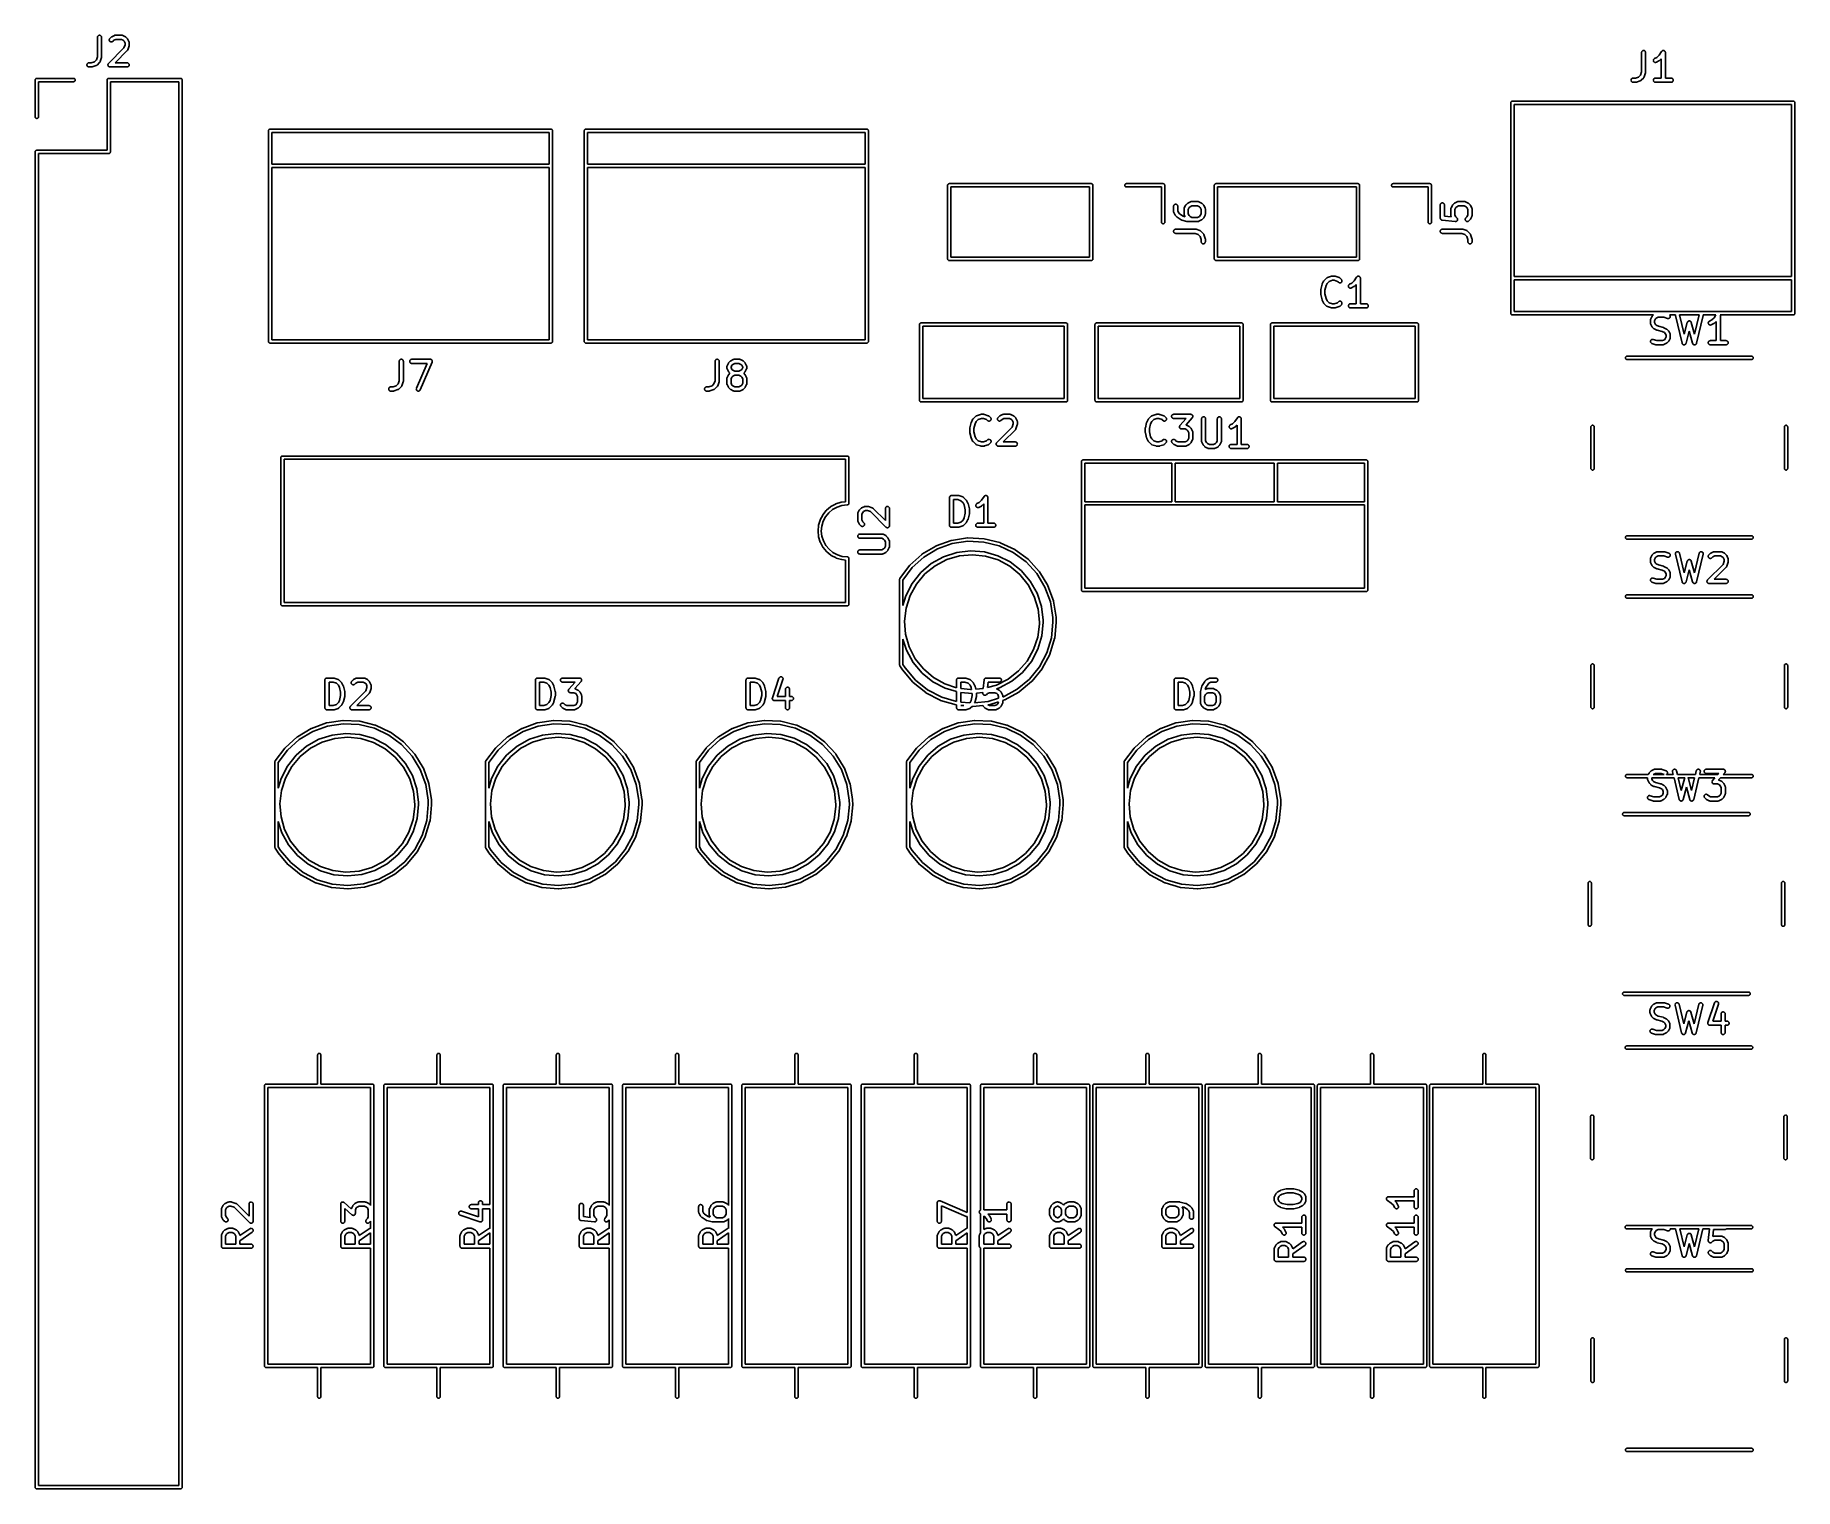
# Model space of a CAD drawing. Extents: x 86.5 to 150.2, y -83.2 to -30.6.
import ezdxf

# ---------------------------------------------------------------- set-up
doc = ezdxf.new("R2010")
doc.units = 0
doc.header["$MEASUREMENT"] = 0
doc.layers.add('BLACK', color=7, linetype='CONTINUOUS')

msp = doc.modelspace()

# ---------------------------------------------------------------- linework, layer by layer
at = {"layer": 'BLACK', "linetype": 'CONTINUOUS'}
for p, q in [((88.7457, -30.6493), (88.7473, -30.6348)), ((88.7457, -30.6504), (88.7457, -30.6493)), ((88.7457, -31.3525), (88.7457, -30.6504)), ((88.7473, -30.6348), (88.7517, -30.6208)), ((88.7517, -30.6208), (88.7588, -30.608)), ((88.7588, -30.608), (88.7682, -30.5968)), ((88.7682, -30.5968), (88.7796, -30.5876)), ((88.7796, -30.5876), (88.7926, -30.5808)), ((88.7926, -30.5808), (88.8066, -30.5767)), ((88.8066, -30.5767), (88.8212, -30.5754)), ((88.8212, -30.5754), (88.8357, -30.5769)), ((88.8357, -30.5769), (88.8497, -30.5812)), ((88.8497, -30.5812), (88.8626, -30.5882)), ((88.8626, -30.5882), (88.8739, -30.5975)), ((88.8739, -30.5975), (88.8831, -30.6089)), ((88.8831, -30.6089), (88.89, -30.6218)), ((88.89, -30.6218), (88.8942, -30.6358)), ((88.8942, -30.6358), (88.8957, -30.6504)), ((88.8957, -30.6504), (88.8957, -31.3647)), ((89.1486, -31.5973), (89.7075, -31.0384)), ((89.1742, -30.7454), (89.1757, -30.7308)), ((89.1756, -30.7599), (89.1742, -30.7454)), ((89.1798, -30.774), (89.1756, -30.7599)), ((89.1757, -30.7308), (89.18, -30.7168)), ((89.1866, -30.7869), (89.1798, -30.774)), ((89.18, -30.7168), (89.1869, -30.7039)), ((89.1958, -30.7983), (89.1866, -30.7869)), ((89.1869, -30.7039), (89.1962, -30.6926)), ((89.2071, -30.8077), (89.1958, -30.7983)), ((89.1962, -30.6926), (89.2438, -30.645)), ((89.2199, -30.8147), (89.2071, -30.8077)), ((89.2339, -30.819), (89.2199, -30.8147)), ((89.2485, -30.8206), (89.2339, -30.819)), ((89.2438, -30.645), (89.2446, -30.6442)), ((89.2446, -30.6442), (89.2479, -30.6416)), ((89.2479, -30.6416), (89.2509, -30.6387)), ((89.263, -30.8193), (89.2485, -30.8206)), ((89.2509, -30.6387), (89.2536, -30.637)), ((89.2536, -30.637), (89.256, -30.6351)), ((89.256, -30.6351), (89.2597, -30.6332)), ((89.2597, -30.6332), (89.2633, -30.6309)), ((89.2771, -30.8153), (89.263, -30.8193)), ((89.2633, -30.6309), (89.3586, -30.5833)), ((89.2901, -30.8085), (89.2771, -30.8153)), ((89.3015, -30.7994), (89.2901, -30.8085)), ((89.3023, -30.7987), (89.3015, -30.7994)), ((89.3413, -30.7596), (89.3023, -30.7987)), ((89.4098, -30.7254), (89.3413, -30.7596)), ((89.3586, -30.5833), (89.3595, -30.5828)), ((89.3595, -30.5828), (89.3616, -30.5821)), ((89.3616, -30.5821), (89.3635, -30.581)), ((89.3635, -30.581), (89.3684, -30.5796)), ((89.3684, -30.5796), (89.3732, -30.5778)), ((89.3732, -30.5778), (89.3754, -30.5774)), ((89.3754, -30.5774), (89.3775, -30.5768)), ((89.3775, -30.5768), (89.3826, -30.5763)), ((89.3826, -30.5763), (89.3877, -30.5755)), ((89.8261, -31.132), (89.3827, -31.5754)), ((89.3877, -30.5755), (89.3899, -30.5756)), ((89.3899, -30.5756), (89.3921, -30.5754)), ((89.3921, -30.5754), (89.6302, -30.5754)), ((89.6125, -30.7254), (89.4098, -30.7254)), ((89.681, -30.7596), (89.6125, -30.7254)), ((89.6302, -30.5754), (89.6312, -30.5754)), ((89.6312, -30.5754), (89.6334, -30.5756)), ((89.6334, -30.5756), (89.6356, -30.5756)), ((89.6356, -30.5756), (89.6407, -30.5764)), ((89.6407, -30.5764), (89.6458, -30.577)), ((89.6458, -30.577), (89.6479, -30.5777)), ((89.6479, -30.5777), (89.6501, -30.5781)), ((89.6501, -30.5781), (89.6549, -30.5799)), ((89.6549, -30.5799), (89.6597, -30.5814)), ((89.6597, -30.5814), (89.6617, -30.5825)), ((89.6617, -30.5825), (89.6637, -30.5833)), ((89.6637, -30.5833), (89.759, -30.6309)), ((89.7114, -30.79), (89.681, -30.7596)), ((89.7075, -31.0384), (89.7457, -30.9239)), ((89.7457, -30.8586), (89.7114, -30.79)), ((89.7457, -30.9239), (89.7457, -30.8586)), ((89.759, -30.6309), (89.7599, -30.6314)), ((89.7599, -30.6314), (89.7634, -30.6337)), ((89.7634, -30.6337), (89.7672, -30.6357)), ((89.7672, -30.6357), (89.7696, -30.6377)), ((89.7696, -30.6377), (89.7722, -30.6394)), ((89.7722, -30.6394), (89.7752, -30.6423)), ((89.7752, -30.6423), (89.7785, -30.645)), ((89.7785, -30.645), (89.8261, -30.6926)), ((89.8261, -30.6926), (89.8268, -30.6933)), ((89.8275, -31.1303), (89.8261, -31.132)), ((89.8268, -30.6933), (89.8294, -30.6966)), ((89.8291, -31.1288), (89.8275, -31.1303)), ((89.8321, -31.1246), (89.8291, -31.1288)), ((89.8294, -30.6966), (89.8323, -30.6997)), ((89.8354, -31.1207), (89.8321, -31.1246)), ((89.8323, -30.6997), (89.834, -30.7023)), ((89.834, -30.7023), (89.8359, -30.7048)), ((89.8364, -31.1187), (89.8354, -31.1207)), ((89.8359, -30.7048), (89.8379, -30.7085)), ((89.8377, -31.1169), (89.8364, -31.1187)), ((89.8399, -31.1123), (89.8377, -31.1169)), ((89.8379, -30.7085), (89.8401, -30.7121)), ((89.8423, -31.1078), (89.8399, -31.1123)), ((89.8401, -30.7121), (89.8877, -30.8073)), ((89.8429, -31.1057), (89.8423, -31.1078)), ((89.8439, -31.1037), (89.8429, -31.1057)), ((89.8442, -31.1027), (89.8439, -31.1037)), ((89.8918, -30.9598), (89.8442, -31.1027)), ((89.8877, -30.8073), (89.8882, -30.8083)), ((89.8882, -30.8083), (89.889, -30.8103)), ((89.889, -30.8103), (89.89, -30.8123)), ((89.89, -30.8123), (89.8915, -30.8172)), ((89.8915, -30.8172), (89.8933, -30.822)), ((89.8928, -30.9557), (89.8918, -30.9598)), ((89.894, -30.9517), (89.8928, -30.9557)), ((89.8933, -30.822), (89.8936, -30.8242)), ((89.8936, -30.8242), (89.8942, -30.8263)), ((89.8944, -30.9486), (89.894, -30.9517)), ((89.8942, -30.8263), (89.8947, -30.8314)), ((89.8951, -30.9455), (89.8944, -30.9486)), ((89.8947, -30.8314), (89.8955, -30.8365)), ((89.8952, -30.9413), (89.8951, -30.9455)), ((89.8957, -30.9371), (89.8952, -30.9413)), ((89.8955, -30.8365), (89.8955, -30.8387)), ((89.8955, -30.8387), (89.8957, -30.8409)), ((89.8957, -30.8409), (89.8957, -30.9361)), ((89.8957, -30.9361), (89.8957, -30.9371)), ((144.626, -31.2013), (144.627, -31.1868)), ((144.626, -31.2024), (144.626, -31.2013)), ((144.626, -31.9045), (144.626, -31.2024)), ((144.627, -31.1868), (144.632, -31.1728)), ((144.632, -31.1728), (144.639, -31.16)), ((144.639, -31.16), (144.648, -31.1488)), ((144.648, -31.1488), (144.66, -31.1396)), ((144.66, -31.1396), (144.673, -31.1328)), ((144.673, -31.1328), (144.687, -31.1287)), ((144.687, -31.1287), (144.701, -31.1274)), ((144.701, -31.1274), (144.716, -31.1289)), ((144.716, -31.1289), (144.73, -31.1332)), ((144.73, -31.1332), (144.743, -31.1402)), ((144.743, -31.1402), (144.754, -31.1495)), ((144.754, -31.1495), (144.763, -31.1609)), ((144.763, -31.1609), (144.77, -31.1738)), ((144.77, -31.1738), (144.774, -31.1878)), ((144.774, -31.1878), (144.776, -31.2024)), ((144.776, -31.2024), (144.776, -31.9167)), ((145.261, -31.2975), (145.353, -31.1608)), ((145.353, -31.1599), (145.358, -31.1543)), ((145.353, -31.16), (145.353, -31.1599)), ((145.353, -31.1608), (145.353, -31.16)), ((145.353, -31.16), (145.353, -31.16)), ((145.353, -31.16), (145.353, -31.16)), ((145.358, -31.1543), (145.362, -31.1488)), ((145.362, -31.1488), (145.363, -31.1488)), ((145.363, -31.1487), (145.369, -31.1439)), ((145.363, -31.1488), (145.363, -31.1487)), ((145.369, -31.1439), (145.374, -31.1396)), ((145.374, -31.1396), (145.381, -31.136)), ((145.374, -31.1396), (145.374, -31.1396)), ((145.374, -31.1396), (145.374, -31.1396)), ((145.381, -31.136), (145.387, -31.1328)), ((145.387, -31.1328), (145.394, -31.1307)), ((145.387, -31.1328), (145.387, -31.1328)), ((145.387, -31.1328), (145.387, -31.1328)), ((145.394, -31.1307), (145.401, -31.1287)), ((145.401, -31.1287), (145.408, -31.128)), ((145.401, -31.1287), (145.401, -31.1287)), ((145.401, -31.1287), (145.401, -31.1287)), ((145.408, -31.128), (145.415, -31.1274)), ((145.415, -31.1274), (145.416, -31.1274)), ((145.416, -31.1274), (145.416, -31.1274)), ((145.416, -31.1274), (145.423, -31.1282)), ((145.423, -31.1282), (145.43, -31.1289)), ((145.43, -31.1289), (145.43, -31.1289)), ((145.43, -31.1289), (145.43, -31.1289)), ((145.43, -31.1289), (145.438, -31.1312)), ((145.438, -31.1312), (145.444, -31.1332)), ((145.444, -31.1332), (145.444, -31.1333)), ((145.444, -31.1333), (145.444, -31.1333)), ((145.444, -31.1333), (145.451, -31.1368)), ((145.451, -31.1368), (145.457, -31.1402)), ((145.457, -31.1402), (145.457, -31.1402)), ((145.457, -31.1402), (145.457, -31.1403)), ((145.457, -31.1403), (145.463, -31.1449)), ((145.463, -31.1449), (145.468, -31.1495)), ((145.468, -31.1495), (145.468, -31.1496)), ((145.468, -31.1496), (145.468, -31.1496)), ((145.468, -31.1496), (145.473, -31.1556)), ((145.473, -31.1556), (145.477, -31.1609)), ((145.477, -31.1609), (145.477, -31.1609)), ((145.477, -31.1609), (145.477, -31.161)), ((145.477, -31.161), (145.481, -31.1679)), ((145.481, -31.1679), (145.484, -31.1738)), ((145.484, -31.1738), (145.484, -31.1739)), ((145.484, -31.1739), (145.484, -31.1739)), ((145.484, -31.1739), (145.487, -31.1811)), ((145.487, -31.1811), (145.489, -31.1878)), ((145.489, -31.1878), (145.489, -31.1879)), ((145.489, -31.1879), (145.489, -31.1879)), ((145.489, -31.1879), (145.489, -31.1953)), ((145.489, -31.1953), (145.49, -31.2024)), ((145.49, -31.2024), (145.49, -32.1274)), ((88.3647, -31.6499), (88.3662, -31.6353)), ((88.366, -31.6644), (88.3647, -31.6499)), ((88.3702, -31.6785), (88.366, -31.6644)), ((88.3662, -31.6353), (88.3706, -31.6213)), ((88.377, -31.6914), (88.3702, -31.6785)), ((88.3706, -31.6213), (88.3775, -31.6084)), ((88.3861, -31.7029), (88.377, -31.6914)), ((88.3775, -31.6084), (88.3869, -31.5972)), ((88.3973, -31.7123), (88.3861, -31.7029)), ((88.3869, -31.5972), (88.3982, -31.5879)), ((88.4102, -31.7193), (88.3973, -31.7123)), ((88.3982, -31.5879), (88.4111, -31.581)), ((88.4241, -31.7237), (88.4102, -31.7193)), ((88.4111, -31.581), (88.4251, -31.5768)), ((88.4387, -31.7254), (88.4241, -31.7237)), ((88.4251, -31.5768), (88.4397, -31.5754)), ((88.4397, -31.7254), (88.4387, -31.7254)), ((88.4397, -31.5754), (88.5228, -31.5754)), ((88.535, -31.7254), (88.4397, -31.7254)), ((88.5228, -31.5754), (88.6373, -31.5372)), ((88.5391, -31.725), (88.535, -31.7254)), ((88.5434, -31.7249), (88.5391, -31.725)), ((88.5464, -31.7243), (88.5434, -31.7249)), ((88.5495, -31.724), (88.5464, -31.7243)), ((88.5536, -31.7227), (88.5495, -31.724)), ((88.5577, -31.7219), (88.5536, -31.7227)), ((88.5587, -31.7215), (88.5577, -31.7219)), ((88.7015, -31.6739), (88.5587, -31.7215)), ((88.6373, -31.5372), (88.7075, -31.467)), ((88.7035, -31.673), (88.7015, -31.6739)), ((88.7057, -31.6724), (88.7035, -31.673)), ((88.7102, -31.67), (88.7057, -31.6724)), ((88.7075, -31.467), (88.7457, -31.3525)), ((88.7149, -31.668), (88.7102, -31.67)), ((88.7167, -31.6667), (88.7149, -31.668)), ((88.7187, -31.6657), (88.7167, -31.6667)), ((88.7227, -31.6625), (88.7187, -31.6657)), ((88.7268, -31.6595), (88.7227, -31.6625)), ((88.7284, -31.6579), (88.7268, -31.6595)), ((88.7301, -31.6565), (88.7284, -31.6579)), ((88.7308, -31.6558), (88.7301, -31.6565)), ((88.8261, -31.5606), (88.7308, -31.6558)), ((88.8275, -31.5589), (88.8261, -31.5606)), ((88.8291, -31.5574), (88.8275, -31.5589)), ((88.8321, -31.5532), (88.8291, -31.5574)), ((88.8354, -31.5492), (88.8321, -31.5532)), ((88.8364, -31.5473), (88.8354, -31.5492)), ((88.8377, -31.5455), (88.8364, -31.5473)), ((88.8399, -31.5409), (88.8377, -31.5455)), ((88.8423, -31.5363), (88.8399, -31.5409)), ((88.8429, -31.5342), (88.8423, -31.5363)), ((88.8439, -31.5322), (88.8429, -31.5342)), ((88.8442, -31.5312), (88.8439, -31.5322)), ((88.8918, -31.3884), (88.8442, -31.5312)), ((88.8928, -31.3843), (88.8918, -31.3884)), ((88.894, -31.3803), (88.8928, -31.3843)), ((88.8944, -31.3772), (88.894, -31.3803)), ((88.8951, -31.3741), (88.8944, -31.3772)), ((88.8952, -31.3699), (88.8951, -31.3741)), ((88.8957, -31.3657), (88.8952, -31.3699)), ((88.8957, -31.3647), (88.8957, -31.3657)), ((89.1266, -31.6499), (89.1274, -31.6428)), ((89.1266, -31.65), (89.1266, -31.6499)), ((89.1266, -31.6501), (89.1266, -31.65)), ((89.1273, -31.6573), (89.1266, -31.6501)), ((89.1279, -31.6644), (89.1273, -31.6573)), ((89.1274, -31.6428), (89.1281, -31.6356)), ((89.128, -31.6646), (89.1279, -31.6644)), ((89.128, -31.6647), (89.128, -31.6646)), ((89.1301, -31.6716), (89.128, -31.6647)), ((89.1281, -31.6354), (89.1282, -31.6353)), ((89.1281, -31.6356), (89.1281, -31.6354)), ((89.1282, -31.6353), (89.1303, -31.6284)), ((89.1321, -31.6785), (89.1301, -31.6716)), ((89.1303, -31.6284), (89.1324, -31.6216)), ((89.1321, -31.6786), (89.1321, -31.6785)), ((89.1322, -31.6787), (89.1321, -31.6786)), ((89.1356, -31.6853), (89.1322, -31.6787)), ((89.1324, -31.6214), (89.1325, -31.6213)), ((89.1324, -31.6216), (89.1324, -31.6214)), ((89.1325, -31.6213), (89.1359, -31.615)), ((89.1389, -31.6914), (89.1356, -31.6853)), ((89.1359, -31.615), (89.1393, -31.6087)), ((89.1389, -31.6915), (89.1389, -31.6914)), ((89.139, -31.6917), (89.1389, -31.6915)), ((89.1436, -31.6973), (89.139, -31.6917)), ((89.1393, -31.6087), (89.1394, -31.6086)), ((89.1394, -31.6084), (89.144, -31.6029)), ((89.1394, -31.6086), (89.1394, -31.6084)), ((89.148, -31.7029), (89.1436, -31.6973)), ((89.144, -31.6029), (89.1486, -31.5973)), ((89.1481, -31.7029), (89.148, -31.7029)), ((89.1482, -31.703), (89.1481, -31.7029)), ((89.1537, -31.7076), (89.1482, -31.703)), ((89.1592, -31.7123), (89.1537, -31.7076)), ((89.1594, -31.7123), (89.1592, -31.7123)), ((89.1595, -31.7124), (89.1594, -31.7123)), ((89.1658, -31.7159), (89.1595, -31.7124)), ((89.1721, -31.7193), (89.1658, -31.7159)), ((89.1722, -31.7194), (89.1721, -31.7193)), ((89.1723, -31.7194), (89.1722, -31.7194)), ((89.1792, -31.7216), (89.1723, -31.7194)), ((89.186, -31.7237), (89.1792, -31.7216)), ((89.1862, -31.7238), (89.186, -31.7237)), ((89.1863, -31.7238), (89.1862, -31.7238)), ((89.1934, -31.7246), (89.1863, -31.7238)), ((89.2006, -31.7254), (89.1934, -31.7246)), ((89.2008, -31.7254), (89.2006, -31.7254)), ((89.2016, -31.7254), (89.2008, -31.7254)), ((89.2008, -31.7254), (89.2008, -31.7254)), ((89.2008, -31.7254), (89.2008, -31.7254)), ((89.8207, -31.7254), (89.2016, -31.7254)), ((89.3827, -31.5754), (89.8207, -31.5754)), ((89.8207, -31.5754), (89.8217, -31.5754)), ((89.8352, -31.724), (89.8207, -31.7254)), ((89.8217, -31.5754), (89.8363, -31.577)), ((89.8492, -31.7197), (89.8352, -31.724)), ((89.8363, -31.577), (89.8502, -31.5814)), ((89.8622, -31.7128), (89.8492, -31.7197)), ((89.8502, -31.5814), (89.863, -31.5885)), ((89.8735, -31.7036), (89.8622, -31.7128)), ((89.863, -31.5885), (89.8743, -31.5979)), ((89.8828, -31.6923), (89.8735, -31.7036)), ((89.8743, -31.5979), (89.8834, -31.6093)), ((89.8898, -31.6794), (89.8828, -31.6923)), ((89.8834, -31.6093), (89.8902, -31.6223)), ((89.8941, -31.6655), (89.8898, -31.6794)), ((89.8902, -31.6223), (89.8943, -31.6363)), ((89.8957, -31.6509), (89.8941, -31.6655)), ((89.8943, -31.6363), (89.8957, -31.6509)), ((145.054, -31.493), (145.055, -31.4784)), ((145.057, -31.5075), (145.054, -31.493)), ((145.055, -31.4784), (145.058, -31.4641)), ((145.062, -31.5212), (145.057, -31.5075)), ((145.058, -31.4641), (145.064, -31.4508)), ((145.07, -31.5336), (145.062, -31.5212)), ((145.064, -31.4508), (145.073, -31.4389)), ((145.08, -31.5443), (145.07, -31.5336)), ((145.073, -31.4389), (145.083, -31.4288)), ((145.091, -31.5529), (145.08, -31.5443)), ((145.083, -31.4288), (145.096, -31.421)), ((145.105, -31.559), (145.091, -31.5529)), ((145.096, -31.421), (145.18, -31.3788)), ((145.119, -31.5624), (145.105, -31.559)), ((145.134, -31.563), (145.119, -31.5624)), ((145.148, -31.5607), (145.134, -31.563)), ((145.162, -31.5556), (145.148, -31.5607)), ((145.163, -31.5552), (145.162, -31.5556)), ((145.258, -31.5076), (145.163, -31.5552)), ((145.18, -31.3788), (145.261, -31.2975)), ((145.262, -31.5053), (145.258, -31.5076)), ((145.265, -31.5034), (145.262, -31.5053)), ((145.268, -31.5014), (145.265, -31.5034)), ((145.27, -31.4998), (145.268, -31.5014)), ((145.273, -31.4969), (145.27, -31.4998)), ((145.277, -31.4942), (145.273, -31.4969)), ((145.278, -31.4935), (145.277, -31.4942)), ((145.34, -31.4311), (145.278, -31.4935)), ((145.34, -32.1274), (145.34, -31.4311)), ((86.4937, -32.198), (86.4949, -32.1862)), ((86.494, -32.201), (86.4937, -32.198)), ((86.494, -33.5309), (86.494, -32.201)), ((86.4949, -32.1862), (86.4983, -32.1749)), ((86.4983, -32.1749), (86.5039, -32.1645)), ((86.5039, -32.1645), (86.5114, -32.1554)), ((86.5114, -32.1554), (86.5205, -32.1479)), ((86.5205, -32.1479), (86.5309, -32.1423)), ((86.5309, -32.1423), (86.5422, -32.1389)), ((86.5422, -32.1389), (86.5511, -32.138)), ((86.5511, -32.138), (86.554, -32.1377)), ((86.5511, -32.138), (86.5511, -32.138)), ((86.554, -32.1377), (86.5569, -32.138)), ((86.5569, -32.138), (87.8869, -32.138)), ((87.8869, -32.258), (86.614, -32.258)), ((86.614, -32.258), (86.614, -33.5309)), ((87.8869, -32.138), (87.8958, -32.1389)), ((87.8958, -32.2571), (87.8869, -32.258)), ((87.8958, -32.1389), (87.9071, -32.1423)), ((87.9071, -32.2537), (87.8958, -32.2571)), ((87.9071, -32.1423), (87.9175, -32.1479)), ((87.9175, -32.2481), (87.9071, -32.2537)), ((87.9175, -32.1479), (87.9266, -32.1554)), ((87.9266, -32.2406), (87.9175, -32.2481)), ((87.9266, -32.1554), (87.9341, -32.1645)), ((87.9341, -32.2315), (87.9266, -32.2406)), ((87.9341, -32.1645), (87.9397, -32.1749)), ((87.9397, -32.2211), (87.9341, -32.2315)), ((87.9397, -32.1749), (87.9431, -32.1862)), ((87.9431, -32.2098), (87.9397, -32.2211)), ((87.9431, -32.1862), (87.9443, -32.198)), ((87.9443, -32.198), (87.9431, -32.2098)), ((89.0937, -32.198), (89.0949, -32.1862)), ((89.094, -32.201), (89.0937, -32.198)), ((89.094, -34.738), (89.094, -32.201)), ((89.0949, -32.1862), (89.0983, -32.1749)), ((89.0983, -32.1749), (89.1039, -32.1645)), ((89.1039, -32.1645), (89.1114, -32.1554)), ((89.1114, -32.1554), (89.1205, -32.1479)), ((89.1205, -32.1479), (89.1309, -32.1423)), ((89.1309, -32.1423), (89.1422, -32.1389)), ((89.1422, -32.1389), (89.1511, -32.138)), ((89.1511, -32.138), (89.154, -32.1377)), ((89.1511, -32.138), (89.1511, -32.138)), ((89.154, -32.1377), (89.1569, -32.138)), ((89.1569, -32.138), (91.7511, -32.138)), ((89.214, -32.258), (89.214, -34.7951)), ((91.694, -32.258), (89.214, -32.258)), ((91.694, -83.058), (91.694, -32.258)), ((91.7511, -32.138), (91.754, -32.1377)), ((91.754, -32.1377), (91.7569, -32.138)), ((91.7569, -32.138), (91.7569, -32.138)), ((91.7569, -32.138), (91.7658, -32.1389)), ((91.7658, -32.1389), (91.7771, -32.1423)), ((91.7771, -32.1423), (91.7875, -32.1479)), ((91.7875, -32.1479), (91.7966, -32.1554)), ((91.7966, -32.1554), (91.8041, -32.1645)), ((91.8041, -32.1645), (91.8097, -32.1749)), ((91.8097, -32.1749), (91.8131, -32.1862)), ((91.8131, -32.1862), (91.8143, -32.198)), ((91.8143, -32.198), (91.814, -32.2009)), ((91.814, -32.2009), (91.814, -83.1151)), ((144.245, -32.2019), (144.246, -32.1873)), ((144.246, -32.2164), (144.245, -32.2019)), ((144.246, -32.1873), (144.251, -32.1733)), ((144.25, -32.2305), (144.246, -32.2164)), ((144.257, -32.2434), (144.25, -32.2305)), ((144.251, -32.1733), (144.258, -32.1604)), ((144.266, -32.2549), (144.257, -32.2434)), ((144.258, -32.1604), (144.267, -32.1492)), ((144.277, -32.2643), (144.266, -32.2549)), ((144.267, -32.1492), (144.278, -32.1399)), ((144.29, -32.2713), (144.277, -32.2643)), ((144.278, -32.1399), (144.291, -32.133)), ((144.304, -32.2757), (144.29, -32.2713)), ((144.291, -32.133), (144.305, -32.1288)), ((144.319, -32.2774), (144.304, -32.2757)), ((144.305, -32.1288), (144.32, -32.1274)), ((144.32, -32.2774), (144.319, -32.2774)), ((144.32, -32.1274), (144.403, -32.1274)), ((144.415, -32.2774), (144.32, -32.2774)), ((144.403, -32.1274), (144.517, -32.0892)), ((144.419, -32.277), (144.415, -32.2774)), ((144.423, -32.2769), (144.419, -32.277)), ((144.426, -32.2763), (144.423, -32.2769)), ((144.43, -32.276), (144.426, -32.2763)), ((144.434, -32.2747), (144.43, -32.276)), ((144.438, -32.2739), (144.434, -32.2747)), ((144.439, -32.2735), (144.438, -32.2739)), ((144.582, -32.2259), (144.439, -32.2735)), ((144.517, -32.0892), (144.587, -32.019)), ((144.584, -32.225), (144.582, -32.2259)), ((144.586, -32.2244), (144.584, -32.225)), ((144.59, -32.222), (144.586, -32.2244)), ((144.587, -32.019), (144.626, -31.9045)), ((144.595, -32.22), (144.59, -32.222)), ((144.597, -32.2187), (144.595, -32.22)), ((144.599, -32.2177), (144.597, -32.2187)), ((144.603, -32.2145), (144.599, -32.2177)), ((144.607, -32.2115), (144.603, -32.2145)), ((144.608, -32.2099), (144.607, -32.2115)), ((144.61, -32.2085), (144.608, -32.2099)), ((144.611, -32.2078), (144.61, -32.2085)), ((144.706, -32.1126), (144.611, -32.2078)), ((144.707, -32.1109), (144.706, -32.1126)), ((144.709, -32.1094), (144.707, -32.1109)), ((144.712, -32.1052), (144.709, -32.1094)), ((144.715, -32.1012), (144.712, -32.1052)), ((144.716, -32.0993), (144.715, -32.1012)), ((144.718, -32.0975), (144.716, -32.0993)), ((144.72, -32.0929), (144.718, -32.0975)), ((144.722, -32.0883), (144.72, -32.0929)), ((144.723, -32.0862), (144.722, -32.0883)), ((144.724, -32.0842), (144.723, -32.0862)), ((144.772, -31.9404), (144.724, -32.0832)), ((144.724, -32.0832), (144.724, -32.0842)), ((144.773, -31.9363), (144.772, -31.9404)), ((144.774, -31.9323), (144.773, -31.9363)), ((144.775, -31.9261), (144.774, -31.9292)), ((144.774, -31.9292), (144.774, -31.9323)), ((144.776, -31.9177), (144.775, -31.9219)), ((144.775, -31.9219), (144.775, -31.9261)), ((144.776, -31.9167), (144.776, -31.9177)), ((145.054, -32.2019), (145.056, -32.1873)), ((145.056, -32.2164), (145.054, -32.2019)), ((145.056, -32.1873), (145.06, -32.1733)), ((145.06, -32.2305), (145.056, -32.2164)), ((145.06, -32.1733), (145.067, -32.1604)), ((145.066, -32.2434), (145.06, -32.2305)), ((145.076, -32.2549), (145.066, -32.2434)), ((145.067, -32.1604), (145.076, -32.1492)), ((145.076, -32.1492), (145.088, -32.1399)), ((145.087, -32.2643), (145.076, -32.2549)), ((145.1, -32.2713), (145.087, -32.2643)), ((145.088, -32.1399), (145.101, -32.133)), ((145.114, -32.2757), (145.1, -32.2713)), ((145.101, -32.133), (145.115, -32.1288)), ((145.128, -32.2774), (145.114, -32.2757)), ((145.115, -32.1288), (145.129, -32.1274)), ((145.129, -32.2774), (145.128, -32.2774)), ((145.129, -32.1274), (145.34, -32.1274)), ((145.701, -32.2774), (145.129, -32.2774)), ((145.49, -32.1274), (145.701, -32.1274)), ((145.701, -32.1274), (145.702, -32.1274)), ((145.715, -32.276), (145.701, -32.2774)), ((145.702, -32.1274), (145.716, -32.129)), ((145.729, -32.2717), (145.715, -32.276)), ((145.716, -32.129), (145.73, -32.1334)), ((145.742, -32.2648), (145.729, -32.2717)), ((145.73, -32.1334), (145.743, -32.1405)), ((145.754, -32.2556), (145.742, -32.2648)), ((145.743, -32.1405), (145.754, -32.1499)), ((145.754, -32.1499), (145.763, -32.1613)), ((145.763, -32.2443), (145.754, -32.2556)), ((145.763, -32.1613), (145.77, -32.1743)), ((145.77, -32.2314), (145.763, -32.2443)), ((145.77, -32.1743), (145.774, -32.1883)), ((145.774, -32.2175), (145.77, -32.2314)), ((145.774, -32.1883), (145.776, -32.2029)), ((145.776, -32.2029), (145.774, -32.2175)), ((139.894, -33.02), (139.895, -33.0082)), ((139.894, -33.0229), (139.894, -33.02)), ((139.894, -39.367), (139.894, -33.0229)), ((139.895, -33.0082), (139.898, -32.9969)), ((139.898, -32.9969), (139.904, -32.9865)), ((139.904, -32.9865), (139.911, -32.9774)), ((139.911, -32.9774), (139.921, -32.9699)), ((139.921, -32.9699), (139.931, -32.9643)), ((139.931, -32.9643), (139.942, -32.9609)), ((139.942, -32.9609), (139.951, -32.96)), ((139.951, -32.96), (139.954, -32.9597)), ((139.954, -32.9597), (139.957, -32.96)), ((139.957, -32.96), (150.111, -32.96)), ((140.014, -33.08), (140.014, -39.31)), ((150.054, -33.08), (140.014, -33.08)), ((150.054, -39.31), (150.054, -33.08)), ((150.111, -32.96), (150.114, -32.9597)), ((150.114, -32.9597), (150.117, -32.96)), ((150.117, -32.96), (150.126, -32.9609)), ((150.126, -32.9609), (150.137, -32.9643)), ((150.137, -32.9643), (150.147, -32.9699)), ((150.147, -32.9699), (150.157, -32.9774)), ((150.157, -32.9774), (150.164, -32.9865)), ((150.164, -32.9865), (150.17, -32.9969)), ((150.17, -32.9969), (150.173, -33.0082)), ((150.173, -33.0082), (150.174, -33.02)), ((150.174, -33.02), (150.174, -33.0229)), ((150.174, -33.0229), (150.174, -39.3671)), ((86.4949, -33.5398), (86.494, -33.5309)), ((86.4983, -33.5511), (86.4949, -33.5398)), ((86.5039, -33.5615), (86.4983, -33.5511)), ((86.5114, -33.5706), (86.5039, -33.5615)), ((86.5205, -33.5781), (86.5114, -33.5706)), ((86.5309, -33.5837), (86.5205, -33.5781)), ((86.5422, -33.5871), (86.5309, -33.5837)), ((86.554, -33.5883), (86.5422, -33.5871)), ((86.5658, -33.5871), (86.554, -33.5883)), ((86.5771, -33.5837), (86.5658, -33.5871)), ((86.5875, -33.5781), (86.5771, -33.5837)), ((86.5966, -33.5706), (86.5875, -33.5781)), ((86.6041, -33.5615), (86.5966, -33.5706)), ((86.6097, -33.5511), (86.6041, -33.5615)), ((86.6131, -33.5398), (86.6097, -33.5511)), ((86.614, -33.5309), (86.6131, -33.5398)), ((94.9357, -34.036), (94.9369, -34.0242)), ((94.936, -34.0389), (94.9357, -34.036)), ((94.936, -35.3031), (94.936, -34.0389)), ((94.9369, -34.0242), (94.9403, -34.0129)), ((94.9403, -34.0129), (94.9459, -34.0025)), ((94.9459, -34.0025), (94.9534, -33.9934)), ((94.9534, -33.9934), (94.9625, -33.9859)), ((94.9625, -33.9859), (94.9729, -33.9803)), ((94.9729, -33.9803), (94.9842, -33.9769)), ((94.9842, -33.9769), (94.9931, -33.976)), ((94.9931, -33.976), (94.996, -33.9757)), ((94.996, -33.9757), (94.9989, -33.976)), ((94.9989, -33.976), (105.153, -33.976)), ((95.056, -34.096), (95.056, -35.246)), ((105.096, -34.096), (95.056, -34.096)), ((105.096, -35.246), (105.096, -34.096)), ((105.153, -33.976), (105.156, -33.9757)), ((105.156, -33.9757), (105.159, -33.976)), ((105.159, -33.976), (105.168, -33.9769)), ((105.168, -33.9769), (105.179, -33.9803)), ((105.179, -33.9803), (105.189, -33.9859)), ((105.189, -33.9859), (105.199, -33.9934)), ((105.199, -33.9934), (105.206, -34.0025)), ((105.206, -34.0025), (105.212, -34.0129)), ((105.212, -34.0129), (105.215, -34.0242)), ((105.215, -34.0242), (105.216, -34.036)), ((105.216, -34.036), (105.216, -34.0389)), ((105.216, -34.0389), (105.216, -35.3031)), ((106.366, -34.036), (106.367, -34.0242)), ((106.366, -34.0389), (106.366, -34.036)), ((106.366, -35.3031), (106.366, -34.0389)), ((106.367, -34.0242), (106.37, -34.0129)), ((106.37, -34.0129), (106.376, -34.0025)), ((106.376, -34.0025), (106.383, -33.9934)), ((106.383, -33.9934), (106.393, -33.9859)), ((106.393, -33.9859), (106.403, -33.9803)), ((106.403, -33.9803), (106.414, -33.9769)), ((106.414, -33.9769), (106.423, -33.976)), ((106.423, -33.976), (106.426, -33.9757)), ((106.426, -33.9757), (106.429, -33.976)), ((106.429, -33.976), (116.583, -33.976)), ((106.486, -34.096), (106.486, -35.246)), ((116.526, -34.096), (106.486, -34.096)), ((116.526, -35.246), (116.526, -34.096)), ((116.583, -33.976), (116.586, -33.9757)), ((116.586, -33.9757), (116.589, -33.976)), ((116.589, -33.976), (116.598, -33.9769)), ((116.598, -33.9769), (116.609, -33.9803)), ((116.609, -33.9803), (116.619, -33.9859)), ((116.619, -33.9859), (116.629, -33.9934)), ((116.629, -33.9934), (116.636, -34.0025)), ((116.636, -34.0025), (116.642, -34.0129)), ((116.642, -34.0129), (116.645, -34.0242)), ((116.645, -34.0242), (116.646, -34.036)), ((116.646, -34.036), (116.646, -34.0389)), ((116.646, -34.0389), (116.646, -35.3031)), ((86.4937, -34.798), (86.4949, -34.7862)), ((86.494, -34.8009), (86.4937, -34.798)), ((86.494, -83.115), (86.494, -34.8009)), ((86.4949, -34.7862), (86.4983, -34.7749)), ((86.4983, -34.7749), (86.5039, -34.7645)), ((86.5039, -34.7645), (86.5114, -34.7554)), ((86.5114, -34.7554), (86.5205, -34.7479)), ((86.5205, -34.7479), (86.5309, -34.7423)), ((86.5309, -34.7423), (86.5422, -34.7389)), ((86.5422, -34.7389), (86.5511, -34.738)), ((86.5511, -34.738), (86.554, -34.7377)), ((86.554, -34.7377), (86.5569, -34.738)), ((86.5569, -34.738), (89.094, -34.738)), ((89.1511, -34.858), (86.614, -34.858)), ((86.614, -34.858), (86.614, -83.058)), ((89.154, -34.8583), (89.1511, -34.858)), ((89.1569, -34.858), (89.154, -34.8583)), ((89.1658, -34.8571), (89.1569, -34.858)), ((89.1569, -34.858), (89.1569, -34.858)), ((89.1771, -34.8537), (89.1658, -34.8571)), ((89.1875, -34.8481), (89.1771, -34.8537)), ((89.1966, -34.8406), (89.1875, -34.8481)), ((89.2041, -34.8315), (89.1966, -34.8406)), ((89.2097, -34.8211), (89.2041, -34.8315)), ((89.2131, -34.8098), (89.2097, -34.8211)), ((89.2143, -34.798), (89.2131, -34.8098)), ((89.214, -34.7951), (89.2143, -34.798)), ((94.9357, -35.306), (94.936, -35.3031)), ((94.936, -35.3089), (94.9357, -35.306)), ((94.936, -41.653), (94.936, -35.3089)), ((95.056, -35.246), (105.096, -35.246)), ((95.056, -35.366), (95.056, -41.596)), ((105.096, -35.366), (95.056, -35.366)), ((105.096, -41.596), (105.096, -35.366)), ((105.216, -35.3031), (105.216, -35.306)), ((105.216, -35.306), (105.216, -35.3089)), ((105.216, -35.3089), (105.216, -41.6531)), ((106.366, -35.306), (106.366, -35.3031)), ((106.366, -35.3089), (106.366, -35.306)), ((106.366, -41.653), (106.366, -35.3089)), ((106.486, -35.246), (116.526, -35.246)), ((106.486, -35.366), (106.486, -41.596)), ((116.526, -35.366), (106.486, -35.366)), ((116.526, -41.596), (116.526, -35.366)), ((116.646, -35.3031), (116.646, -35.306)), ((116.646, -35.306), (116.646, -35.3089)), ((116.646, -35.3089), (116.646, -41.6531)), ((119.514, -36.008), (119.515, -35.9962)), ((119.514, -36.0109), (119.514, -36.008)), ((119.514, -38.665), (119.514, -36.0109)), ((119.515, -35.9962), (119.518, -35.9849)), ((119.518, -35.9849), (119.524, -35.9745)), ((119.524, -35.9745), (119.531, -35.9654)), ((119.531, -35.9654), (119.541, -35.9579)), ((119.541, -35.9579), (119.551, -35.9523)), ((119.551, -35.9523), (119.562, -35.9489)), ((119.562, -35.9489), (119.571, -35.948)), ((119.571, -35.948), (119.574, -35.9477)), ((119.574, -35.9477), (119.577, -35.948)), ((119.577, -35.948), (124.711, -35.948)), ((119.634, -36.068), (119.634, -38.608)), ((124.654, -36.068), (119.634, -36.068)), ((124.654, -38.608), (124.654, -36.068)), ((124.711, -35.948), (124.714, -35.9477)), ((124.714, -35.9477), (124.717, -35.948)), ((124.717, -35.948), (124.717, -35.948)), ((124.717, -35.948), (124.726, -35.9489)), ((124.726, -35.9489), (124.737, -35.9523)), ((124.737, -35.9523), (124.747, -35.9579)), ((124.747, -35.9579), (124.757, -35.9654)), ((124.757, -35.9654), (124.764, -35.9745)), ((124.764, -35.9745), (124.77, -35.9849)), ((124.77, -35.9849), (124.773, -35.9962)), ((124.773, -35.9962), (124.774, -36.008)), ((124.774, -36.008), (124.774, -36.0109)), ((124.774, -36.0109), (124.774, -38.6651)), ((125.924, -36.008), (125.925, -35.9962)), ((125.925, -36.0198), (125.924, -36.008)), ((125.925, -35.9962), (125.928, -35.9849)), ((125.928, -36.0311), (125.925, -36.0198)), ((125.928, -35.9849), (125.934, -35.9745)), ((125.934, -36.0415), (125.928, -36.0311)), ((125.934, -35.9745), (125.941, -35.9654)), ((125.941, -36.0506), (125.934, -36.0415)), ((125.941, -35.9654), (125.951, -35.9579)), ((125.951, -36.0581), (125.941, -36.0506)), ((125.951, -35.9579), (125.961, -35.9523)), ((125.961, -36.0637), (125.951, -36.0581)), ((125.961, -35.9523), (125.972, -35.9489)), ((125.972, -36.0671), (125.961, -36.0637)), ((125.972, -35.9489), (125.981, -35.948)), ((125.981, -36.068), (125.972, -36.0671)), ((125.981, -35.948), (127.311, -35.948)), ((127.254, -36.068), (125.981, -36.068)), ((127.254, -37.3409), (127.254, -36.068)), ((127.311, -35.948), (127.314, -35.9477)), ((127.314, -35.9477), (127.317, -35.948)), ((127.317, -35.948), (127.317, -35.948)), ((127.317, -35.948), (127.326, -35.9489)), ((127.326, -35.9489), (127.337, -35.9523)), ((127.337, -35.9523), (127.347, -35.9579)), ((127.347, -35.9579), (127.357, -35.9654)), ((127.357, -35.9654), (127.364, -35.9745)), ((127.364, -35.9745), (127.37, -35.9849)), ((127.37, -35.9849), (127.373, -35.9962)), ((127.373, -35.9962), (127.374, -36.008)), ((127.374, -36.008), (127.374, -36.0109)), ((127.374, -36.0109), (127.374, -37.3409)), ((129.166, -36.008), (129.167, -35.9962)), ((129.166, -36.0109), (129.166, -36.008)), ((129.166, -38.665), (129.166, -36.0109)), ((129.167, -35.9962), (129.17, -35.9849)), ((129.17, -35.9849), (129.176, -35.9745)), ((129.176, -35.9745), (129.183, -35.9654)), ((129.183, -35.9654), (129.193, -35.9579)), ((129.193, -35.9579), (129.203, -35.9523)), ((129.203, -35.9523), (129.214, -35.9489)), ((129.214, -35.9489), (129.223, -35.948)), ((129.223, -35.948), (129.226, -35.9477)), ((129.226, -35.9477), (129.229, -35.948)), ((129.229, -35.948), (134.363, -35.948)), ((129.286, -36.068), (129.286, -38.608)), ((134.306, -36.068), (129.286, -36.068)), ((134.306, -38.608), (134.306, -36.068)), ((134.363, -35.948), (134.366, -35.9477)), ((134.366, -35.9477), (134.369, -35.948)), ((134.369, -35.948), (134.369, -35.948)), ((134.369, -35.948), (134.378, -35.9489)), ((134.378, -35.9489), (134.389, -35.9523)), ((134.389, -35.9523), (134.399, -35.9579)), ((134.399, -35.9579), (134.409, -35.9654)), ((134.409, -35.9654), (134.416, -35.9745)), ((134.416, -35.9745), (134.422, -35.9849)), ((134.422, -35.9849), (134.425, -35.9962)), ((134.425, -35.9962), (134.426, -36.008)), ((134.426, -36.008), (134.426, -36.0109)), ((134.426, -36.0109), (134.426, -38.6651)), ((135.576, -36.008), (135.577, -35.9962)), ((135.577, -36.0198), (135.576, -36.008)), ((135.577, -35.9962), (135.58, -35.9849)), ((135.58, -36.0311), (135.577, -36.0198)), ((135.58, -35.9849), (135.586, -35.9745)), ((135.586, -36.0415), (135.58, -36.0311)), ((135.586, -35.9745), (135.593, -35.9654)), ((135.593, -36.0506), (135.586, -36.0415)), ((135.593, -35.9654), (135.603, -35.9579)), ((135.603, -36.0581), (135.593, -36.0506)), ((135.603, -35.9579), (135.613, -35.9523)), ((135.613, -36.0637), (135.603, -36.0581)), ((135.613, -35.9523), (135.624, -35.9489)), ((135.624, -36.0671), (135.613, -36.0637)), ((135.624, -35.9489), (135.633, -35.948)), ((135.633, -36.068), (135.624, -36.0671)), ((135.633, -35.948), (136.963, -35.948)), ((136.906, -36.068), (135.633, -36.068)), ((136.906, -37.3409), (136.906, -36.068)), ((136.963, -35.948), (136.966, -35.9477)), ((136.966, -35.9477), (136.969, -35.948)), ((136.969, -35.948), (136.969, -35.948)), ((136.969, -35.948), (136.978, -35.9489)), ((136.978, -35.9489), (136.989, -35.9523)), ((136.989, -35.9523), (136.999, -35.9579)), ((136.999, -35.9579), (137.009, -35.9654)), ((137.009, -35.9654), (137.016, -35.9745)), ((137.016, -35.9745), (137.022, -35.9849)), ((137.022, -35.9849), (137.025, -35.9962)), ((137.025, -35.9962), (137.026, -36.008)), ((137.026, -36.008), (137.026, -36.0109)), ((137.026, -36.0109), (137.026, -37.3409)), ((127.691, -36.7655), (127.693, -36.751)), ((127.691, -36.7666), (127.691, -36.7655)), ((127.691, -36.957), (127.691, -36.7666)), ((127.693, -36.751), (127.697, -36.737)), ((127.697, -36.737), (127.704, -36.7242)), ((127.704, -36.7242), (127.714, -36.713)), ((127.714, -36.713), (127.725, -36.7038)), ((127.725, -36.7038), (127.738, -36.697)), ((127.738, -36.697), (127.752, -36.6929)), ((127.752, -36.6929), (127.767, -36.6916)), ((127.767, -36.6916), (127.781, -36.6931)), ((127.781, -36.6931), (127.795, -36.6974)), ((127.795, -36.6974), (127.808, -36.7044)), ((127.808, -36.7044), (127.82, -36.7137)), ((127.82, -36.7137), (127.829, -36.7251)), ((127.829, -36.7251), (127.836, -36.738)), ((127.836, -36.738), (127.84, -36.752)), ((127.84, -36.752), (127.841, -36.7666)), ((127.841, -36.7666), (127.841, -36.9393)), ((128.072, -36.8608), (128.073, -36.8586)), ((128.072, -36.8618), (128.072, -36.8608)), ((128.072, -37.0523), (128.072, -36.8618)), ((128.073, -36.8513), (128.074, -36.8462)), ((128.073, -36.8564), (128.073, -36.8513)), ((128.073, -36.8586), (128.073, -36.8564)), ((128.074, -36.8462), (128.075, -36.8441)), ((128.075, -36.8419), (128.077, -36.8371)), ((128.075, -36.8441), (128.075, -36.8419)), ((128.077, -36.8371), (128.078, -36.8323)), ((128.078, -36.8323), (128.079, -36.8303)), ((128.079, -36.8303), (128.08, -36.8283)), ((128.08, -36.8283), (128.128, -36.733)), ((128.128, -36.7321), (128.131, -36.7286)), ((128.128, -36.733), (128.128, -36.7321)), ((128.131, -36.7286), (128.133, -36.7248)), ((128.133, -36.7248), (128.135, -36.7224)), ((128.135, -36.7224), (128.136, -36.7198)), ((128.136, -36.7198), (128.139, -36.7168)), ((128.139, -36.7168), (128.142, -36.7135)), ((128.142, -36.7135), (128.19, -36.6659)), ((128.19, -36.6652), (128.194, -36.6626)), ((128.19, -36.6659), (128.19, -36.6652)), ((128.194, -36.6626), (128.197, -36.6597)), ((128.197, -36.6597), (128.199, -36.658)), ((128.199, -36.658), (128.202, -36.6561)), ((128.202, -36.6561), (128.205, -36.6541)), ((128.205, -36.6541), (128.209, -36.6519)), ((128.209, -36.6519), (128.304, -36.6043)), ((128.257, -36.811), (128.222, -36.8795)), ((128.222, -36.8795), (128.222, -37.0346)), ((128.287, -36.7806), (128.257, -36.811)), ((128.356, -36.7463), (128.287, -36.7806)), ((128.304, -36.6043), (128.305, -36.6038)), ((128.305, -36.6038), (128.307, -36.603)), ((128.307, -36.603), (128.309, -36.602)), ((128.309, -36.602), (128.314, -36.6005)), ((128.314, -36.6005), (128.319, -36.5987)), ((128.319, -36.5987), (128.321, -36.5984)), ((128.321, -36.5984), (128.323, -36.5978)), ((128.323, -36.5978), (128.328, -36.5973)), ((128.328, -36.5973), (128.333, -36.5965)), ((128.333, -36.5965), (128.336, -36.5965)), ((128.336, -36.5965), (128.338, -36.5963)), ((128.338, -36.5963), (128.576, -36.5963)), ((128.558, -36.7463), (128.356, -36.7463)), ((128.627, -36.7806), (128.558, -36.7463)), ((128.576, -36.5963), (128.577, -36.5963)), ((128.577, -36.5963), (128.579, -36.5966)), ((128.579, -36.5966), (128.581, -36.5965)), ((128.581, -36.5965), (128.586, -36.5974)), ((128.586, -36.5974), (128.591, -36.598)), ((128.591, -36.598), (128.594, -36.5986)), ((128.594, -36.5986), (128.596, -36.599)), ((128.596, -36.599), (128.601, -36.6009)), ((128.601, -36.6009), (128.605, -36.6024)), ((128.605, -36.6024), (128.607, -36.6035)), ((128.607, -36.6035), (128.609, -36.6043)), ((128.609, -36.6043), (128.705, -36.6519)), ((128.657, -36.811), (128.627, -36.7806)), ((128.691, -36.8795), (128.657, -36.811)), ((128.691, -37.0346), (128.691, -36.8795)), ((128.705, -36.6519), (128.706, -36.6523)), ((128.706, -36.6523), (128.709, -36.6546)), ((128.709, -36.6546), (128.713, -36.6566)), ((128.713, -36.6566), (128.715, -36.6586)), ((128.715, -36.6586), (128.718, -36.6603)), ((128.718, -36.6603), (128.721, -36.6632)), ((128.721, -36.6632), (128.724, -36.6659)), ((128.724, -36.6659), (128.772, -36.7135)), ((128.772, -36.7135), (128.773, -36.7143)), ((128.773, -36.7143), (128.775, -36.7176)), ((128.775, -36.7176), (128.778, -36.7206)), ((128.778, -36.7206), (128.78, -36.7233)), ((128.78, -36.7233), (128.782, -36.7257)), ((128.782, -36.7257), (128.784, -36.7295)), ((128.784, -36.7295), (128.786, -36.733)), ((128.786, -36.733), (128.833, -36.8283)), ((128.833, -36.8283), (128.834, -36.8292)), ((128.834, -36.8292), (128.835, -36.8313)), ((128.835, -36.8313), (128.836, -36.8332)), ((128.836, -36.8332), (128.837, -36.8381)), ((128.837, -36.8381), (128.839, -36.8429)), ((128.839, -36.8429), (128.839, -36.8451)), ((128.839, -36.8451), (128.84, -36.8472)), ((128.84, -36.8472), (128.84, -36.8523)), ((128.84, -36.8523), (128.841, -36.8574)), ((128.841, -36.8574), (128.841, -36.8596)), ((128.841, -36.8596), (128.841, -36.8618)), ((128.841, -36.8618), (128.841, -37.0523)), ((137.343, -36.7179), (137.345, -36.7034)), ((137.343, -36.719), (137.343, -36.7179)), ((137.343, -37.1951), (137.343, -36.719)), ((137.345, -36.7034), (137.349, -36.6894)), ((137.349, -36.6894), (137.356, -36.6766)), ((137.356, -36.6766), (137.366, -36.6654)), ((137.366, -36.6654), (137.377, -36.6562)), ((137.377, -36.6562), (137.39, -36.6494)), ((137.39, -36.6494), (137.404, -36.6453)), ((137.404, -36.6453), (137.419, -36.644)), ((137.419, -36.644), (137.433, -36.6455)), ((137.433, -36.6455), (137.447, -36.6498)), ((137.447, -36.6498), (137.46, -36.6568)), ((137.46, -36.6568), (137.472, -36.6661)), ((137.472, -36.6661), (137.481, -36.6774)), ((137.481, -36.6774), (137.488, -36.6904)), ((137.488, -36.6904), (137.492, -36.7044)), ((137.492, -36.7044), (137.493, -36.719)), ((137.493, -36.719), (137.493, -37.1273)), ((137.724, -36.8608), (137.725, -36.8586)), ((137.724, -36.8618), (137.724, -36.8608)), ((137.724, -37.0999), (137.724, -36.8618)), ((137.725, -36.8513), (137.726, -36.8462)), ((137.725, -36.8564), (137.725, -36.8513)), ((137.725, -36.8586), (137.725, -36.8564)), ((137.726, -36.8462), (137.727, -36.8441)), ((137.727, -36.8419), (137.729, -36.8371)), ((137.727, -36.8441), (137.727, -36.8419)), ((137.729, -36.8371), (137.73, -36.8323)), ((137.73, -36.8323), (137.731, -36.8303)), ((137.731, -36.8303), (137.732, -36.8283)), ((137.732, -36.8283), (137.78, -36.733)), ((137.78, -36.7321), (137.783, -36.7286)), ((137.78, -36.733), (137.78, -36.7321)), ((137.783, -36.7286), (137.785, -36.7248)), ((137.785, -36.7248), (137.787, -36.7224)), ((137.787, -36.7224), (137.788, -36.7198)), ((137.788, -36.7198), (137.791, -36.7168)), ((137.791, -36.7168), (137.794, -36.7135)), ((137.794, -36.7135), (137.842, -36.6659)), ((137.842, -36.6652), (137.846, -36.6626)), ((137.842, -36.6659), (137.842, -36.6652)), ((137.846, -36.6626), (137.849, -36.6597)), ((137.849, -36.6597), (137.851, -36.658)), ((137.851, -36.658), (137.854, -36.6561)), ((137.854, -36.6561), (137.857, -36.6541)), ((137.857, -36.6541), (137.861, -36.6519)), ((137.861, -36.6519), (137.956, -36.6043)), ((137.909, -36.811), (137.874, -36.8795)), ((137.874, -36.8795), (137.874, -37.0822)), ((137.939, -36.7806), (137.909, -36.811)), ((138.008, -36.7463), (137.939, -36.7806)), ((137.956, -36.6043), (137.957, -36.6038)), ((137.957, -36.6038), (137.959, -36.603)), ((137.959, -36.603), (137.961, -36.602)), ((137.961, -36.602), (137.966, -36.6005)), ((137.966, -36.6005), (137.971, -36.5987)), ((137.971, -36.5987), (137.973, -36.5984)), ((137.973, -36.5984), (137.975, -36.5978)), ((137.975, -36.5978), (137.98, -36.5973)), ((137.98, -36.5973), (137.985, -36.5965)), ((137.985, -36.5965), (137.988, -36.5965)), ((137.988, -36.5965), (137.99, -36.5963)), ((137.99, -36.5963), (138.228, -36.5963)), ((138.21, -36.7463), (138.008, -36.7463)), ((138.279, -36.7806), (138.21, -36.7463)), ((138.228, -36.5963), (138.229, -36.5963)), ((138.229, -36.5963), (138.231, -36.5966)), ((138.231, -36.5966), (138.233, -36.5965)), ((138.233, -36.5965), (138.238, -36.5974)), ((138.238, -36.5974), (138.243, -36.598)), ((138.243, -36.598), (138.246, -36.5986)), ((138.246, -36.5986), (138.248, -36.599)), ((138.248, -36.599), (138.253, -36.6009)), ((138.253, -36.6009), (138.257, -36.6024)), ((138.257, -36.6024), (138.259, -36.6035)), ((138.259, -36.6035), (138.261, -36.6043)), ((138.261, -36.6043), (138.357, -36.6519)), ((138.309, -36.811), (138.279, -36.7806)), ((138.343, -36.8795), (138.309, -36.811)), ((138.343, -37.0822), (138.343, -36.8795)), ((138.357, -36.6519), (138.358, -36.6523)), ((138.358, -36.6523), (138.361, -36.6546)), ((138.361, -36.6546), (138.365, -36.6566)), ((138.365, -36.6566), (138.367, -36.6586)), ((138.367, -36.6586), (138.37, -36.6603)), ((138.37, -36.6603), (138.373, -36.6632)), ((138.373, -36.6632), (138.376, -36.6659)), ((138.376, -36.6659), (138.424, -36.7135)), ((138.424, -36.7135), (138.425, -36.7143)), ((138.425, -36.7143), (138.427, -36.7176)), ((138.427, -36.7176), (138.43, -36.7206)), ((138.43, -36.7206), (138.432, -36.7233)), ((138.432, -36.7233), (138.434, -36.7257)), ((138.434, -36.7257), (138.436, -36.7295)), ((138.436, -36.7295), (138.438, -36.733)), ((138.438, -36.733), (138.485, -36.8283)), ((138.485, -36.8283), (138.486, -36.8292)), ((138.486, -36.8292), (138.487, -36.8313)), ((138.487, -36.8313), (138.488, -36.8332)), ((138.488, -36.8332), (138.489, -36.8381)), ((138.489, -36.8381), (138.491, -36.8429)), ((138.491, -36.8429), (138.491, -36.8451)), ((138.491, -36.8451), (138.492, -36.8472)), ((138.492, -36.8472), (138.492, -36.8523)), ((138.492, -36.8523), (138.493, -36.8574)), ((138.493, -36.8574), (138.493, -36.8596)), ((138.493, -36.8596), (138.493, -36.8618)), ((138.493, -36.8618), (138.493, -37.0999)), ((127.255, -37.3498), (127.254, -37.3409)), ((127.258, -37.3611), (127.255, -37.3498)), ((127.264, -37.3715), (127.258, -37.3611)), ((127.271, -37.3806), (127.264, -37.3715)), ((127.281, -37.3881), (127.271, -37.3806)), ((127.291, -37.3937), (127.281, -37.3881)), ((127.302, -37.3971), (127.291, -37.3937)), ((127.314, -37.3983), (127.302, -37.3971)), ((127.326, -37.3971), (127.314, -37.3983)), ((127.337, -37.3937), (127.326, -37.3971)), ((127.347, -37.3881), (127.337, -37.3937)), ((127.357, -37.3806), (127.347, -37.3881)), ((127.364, -37.3715), (127.357, -37.3806)), ((127.37, -37.3611), (127.364, -37.3715)), ((127.373, -37.3498), (127.37, -37.3611)), ((127.374, -37.3409), (127.373, -37.3498)), ((127.692, -36.9592), (127.691, -36.957)), ((127.692, -36.9614), (127.692, -36.9592)), ((127.692, -36.9665), (127.692, -36.9614)), ((127.693, -36.9716), (127.692, -36.9665)), ((127.693, -36.9737), (127.693, -36.9716)), ((127.694, -36.9759), (127.693, -36.9737)), ((127.696, -36.9807), (127.694, -36.9759)), ((127.697, -36.9856), (127.696, -36.9807)), ((127.698, -36.9876), (127.697, -36.9856)), ((127.699, -36.9896), (127.698, -36.9876)), ((127.699, -36.9906), (127.699, -36.9896)), ((127.747, -37.0858), (127.699, -36.9906)), ((127.749, -37.0894), (127.747, -37.0858)), ((127.751, -37.0931), (127.749, -37.0894)), ((127.753, -37.0956), (127.751, -37.0931)), ((127.755, -37.0982), (127.753, -37.0956)), ((127.758, -37.1013), (127.755, -37.0982)), ((127.76, -37.1046), (127.758, -37.1013)), ((127.761, -37.1053), (127.76, -37.1046)), ((127.809, -37.1529), (127.761, -37.1053)), ((127.814, -37.1573), (127.809, -37.1529)), ((127.819, -37.1617), (127.814, -37.1573)), ((127.82, -37.1622), (127.819, -37.1617)), ((127.82, -37.1623), (127.82, -37.1622)), ((127.82, -37.1622), (127.82, -37.1622)), ((127.82, -37.1622), (127.82, -37.1622)), ((127.963, -37.2575), (127.82, -37.1623)), ((127.841, -36.9393), (127.876, -37.0079)), ((127.876, -37.0079), (127.909, -37.0416)), ((127.909, -37.0416), (128.035, -37.1255)), ((127.967, -37.2599), (127.963, -37.2575)), ((127.972, -37.2625), (127.967, -37.2599)), ((127.974, -37.2633), (127.972, -37.2625)), ((127.976, -37.2644), (127.974, -37.2633)), ((127.981, -37.2659), (127.976, -37.2644)), ((127.985, -37.2676), (127.981, -37.2659)), ((127.986, -37.2679), (127.985, -37.2676)), ((128.177, -37.3155), (127.986, -37.2679)), ((128.035, -37.1255), (128.109, -37.1441)), ((128.073, -37.0545), (128.072, -37.0523)), ((128.072, -37.0567), (128.073, -37.0545)), ((128.073, -37.0617), (128.072, -37.0567)), ((128.074, -37.0669), (128.073, -37.0617)), ((128.074, -37.069), (128.074, -37.0669)), ((128.075, -37.0711), (128.074, -37.069)), ((128.077, -37.0759), (128.075, -37.0711)), ((128.078, -37.0809), (128.077, -37.0759)), ((128.079, -37.0828), (128.078, -37.0809)), ((128.08, -37.0849), (128.079, -37.0828)), ((128.08, -37.0858), (128.08, -37.0849)), ((128.109, -37.1441), (128.08, -37.0858)), ((128.178, -37.3157), (128.177, -37.3155)), ((128.179, -37.3161), (128.178, -37.3157)), ((128.185, -37.3168), (128.179, -37.3161)), ((128.191, -37.3177), (128.185, -37.3168)), ((128.193, -37.3176), (128.191, -37.3177)), ((128.194, -37.3178), (128.193, -37.3176)), ((128.195, -37.3178), (128.194, -37.3178)), ((128.576, -37.3178), (128.195, -37.3178)), ((128.222, -37.0346), (128.257, -37.1031)), ((128.257, -37.1031), (128.287, -37.1335)), ((128.287, -37.1335), (128.356, -37.1678)), ((128.356, -37.1678), (128.558, -37.1678)), ((128.558, -37.1678), (128.627, -37.1335)), ((128.578, -37.3175), (128.576, -37.3178)), ((128.58, -37.3176), (128.578, -37.3175)), ((128.585, -37.3168), (128.58, -37.3176)), ((128.59, -37.3163), (128.585, -37.3168)), ((128.593, -37.3157), (128.59, -37.3163)), ((128.595, -37.3153), (128.593, -37.3157)), ((128.6, -37.3136), (128.595, -37.3153)), ((128.604, -37.3121), (128.6, -37.3136)), ((128.606, -37.3111), (128.604, -37.3121)), ((128.609, -37.3103), (128.606, -37.3111)), ((128.705, -37.2622), (128.609, -37.3098)), ((128.609, -37.3098), (128.609, -37.3103)), ((128.627, -37.1335), (128.657, -37.1031)), ((128.657, -37.1031), (128.691, -37.0346)), ((128.708, -37.26), (128.705, -37.2622)), ((128.712, -37.258), (128.708, -37.26)), ((128.714, -37.2561), (128.712, -37.258)), ((128.717, -37.2544), (128.714, -37.2561)), ((128.72, -37.2515), (128.717, -37.2544)), ((128.723, -37.2489), (128.72, -37.2515)), ((128.724, -37.2482), (128.723, -37.2489)), ((128.772, -37.2006), (128.724, -37.2482)), ((128.774, -37.1973), (128.772, -37.2006)), ((128.777, -37.1943), (128.774, -37.1973)), ((128.779, -37.1917), (128.777, -37.1943)), ((128.781, -37.1892), (128.779, -37.1917)), ((128.783, -37.1855), (128.781, -37.1892)), ((128.785, -37.182), (128.783, -37.1855)), ((128.786, -37.1811), (128.785, -37.182)), ((128.833, -37.0858), (128.786, -37.1811)), ((128.834, -37.0838), (128.833, -37.0858)), ((128.835, -37.0818), (128.834, -37.0838)), ((128.837, -37.077), (128.835, -37.0818)), ((128.839, -37.0722), (128.837, -37.077)), ((128.84, -37.0679), (128.839, -37.07)), ((128.839, -37.07), (128.839, -37.0722)), ((128.841, -37.0577), (128.84, -37.0628)), ((128.84, -37.0628), (128.84, -37.0679)), ((128.841, -37.0523), (128.841, -37.0533)), ((128.841, -37.0533), (128.841, -37.0555)), ((128.841, -37.0555), (128.841, -37.0577)), ((136.907, -37.3498), (136.906, -37.3409)), ((136.91, -37.3611), (136.907, -37.3498)), ((136.916, -37.3715), (136.91, -37.3611)), ((136.923, -37.3806), (136.916, -37.3715)), ((136.933, -37.3881), (136.923, -37.3806)), ((136.943, -37.3937), (136.933, -37.3881)), ((136.954, -37.3971), (136.943, -37.3937)), ((136.966, -37.3983), (136.954, -37.3971)), ((136.978, -37.3971), (136.966, -37.3983)), ((136.989, -37.3937), (136.978, -37.3971)), ((136.999, -37.3881), (136.989, -37.3937)), ((137.009, -37.3806), (136.999, -37.3881)), ((137.016, -37.3715), (137.009, -37.3806)), ((137.022, -37.3611), (137.016, -37.3715)), ((137.025, -37.3498), (137.022, -37.3611)), ((137.026, -37.3409), (137.025, -37.3498)), ((137.344, -37.1985), (137.343, -37.1951)), ((137.344, -37.2018), (137.344, -37.1985)), ((137.344, -37.2057), (137.344, -37.2018)), ((137.345, -37.2097), (137.344, -37.2057)), ((137.346, -37.2129), (137.345, -37.2097)), ((137.346, -37.2162), (137.346, -37.2129)), ((137.348, -37.2199), (137.346, -37.2162)), ((137.349, -37.2237), (137.348, -37.2199)), ((137.351, -37.2267), (137.349, -37.2237)), ((137.352, -37.2298), (137.351, -37.2267)), ((137.354, -37.2331), (137.352, -37.2298)), ((137.356, -37.2366), (137.354, -37.2331)), ((137.358, -37.2392), (137.356, -37.2366)), ((137.36, -37.242), (137.358, -37.2392)), ((137.363, -37.2449), (137.36, -37.242)), ((137.365, -37.248), (137.363, -37.2449)), ((137.368, -37.2501), (137.365, -37.248)), ((137.37, -37.2525), (137.368, -37.2501)), ((137.373, -37.2548), (137.37, -37.2525)), ((137.376, -37.2573), (137.373, -37.2548)), ((137.379, -37.2589), (137.376, -37.2573)), ((137.382, -37.2608), (137.379, -37.2589)), ((137.386, -37.2624), (137.382, -37.2608)), ((137.389, -37.2643), (137.386, -37.2624)), ((137.393, -37.2653), (137.389, -37.2643)), ((137.396, -37.2666), (137.393, -37.2653)), ((137.399, -37.2674), (137.396, -37.2666)), ((137.403, -37.2686), (137.399, -37.2674)), ((137.407, -37.269), (137.403, -37.2686)), ((137.41, -37.2697), (137.407, -37.269)), ((137.411, -37.2698), (137.41, -37.2697)), ((137.887, -37.3174), (137.411, -37.2698)), ((137.493, -37.1273), (137.742, -37.1521)), ((137.725, -37.1021), (137.724, -37.0999)), ((137.724, -37.1043), (137.725, -37.1021)), ((137.725, -37.1094), (137.724, -37.1043)), ((137.726, -37.1145), (137.725, -37.1094)), ((137.726, -37.1166), (137.726, -37.1145)), ((137.727, -37.1188), (137.726, -37.1166)), ((137.729, -37.1236), (137.727, -37.1188)), ((137.73, -37.1285), (137.729, -37.1236)), ((137.731, -37.1304), (137.73, -37.1285)), ((137.732, -37.1325), (137.731, -37.1304)), ((137.732, -37.1334), (137.732, -37.1325)), ((137.742, -37.1521), (137.732, -37.1334)), ((137.874, -37.0822), (137.909, -37.1507)), ((137.891, -37.3174), (137.887, -37.3174)), ((137.894, -37.3178), (137.891, -37.3174)), ((137.898, -37.3174), (137.894, -37.3178)), ((137.902, -37.3174), (137.898, -37.3174)), ((137.905, -37.3167), (137.902, -37.3174)), ((137.909, -37.3164), (137.905, -37.3167)), ((137.909, -37.1507), (137.948, -37.1897)), ((137.912, -37.3153), (137.909, -37.3164)), ((137.916, -37.3146), (137.912, -37.3153)), ((137.919, -37.3132), (137.916, -37.3146)), ((137.923, -37.3122), (137.919, -37.3132)), ((137.926, -37.3105), (137.923, -37.3122)), ((137.93, -37.309), (137.926, -37.3105)), ((137.933, -37.3071), (137.93, -37.309)), ((137.936, -37.3054), (137.933, -37.3071)), ((137.939, -37.303), (137.936, -37.3054)), ((137.942, -37.301), (137.939, -37.303)), ((137.944, -37.2984), (137.942, -37.301)), ((137.947, -37.2962), (137.944, -37.2984)), ((137.95, -37.2933), (137.947, -37.2962)), ((137.948, -37.1897), (137.948, -37.1905)), ((137.948, -37.1905), (137.951, -37.1933)), ((137.952, -37.2907), (137.95, -37.2933)), ((137.951, -37.1933), (137.953, -37.1959)), ((137.954, -37.2877), (137.952, -37.2907)), ((137.953, -37.1959), (137.955, -37.199)), ((137.957, -37.2849), (137.954, -37.2877)), ((137.955, -37.199), (137.957, -37.2019)), ((137.957, -37.2019), (137.959, -37.2051)), ((137.958, -37.2816), (137.957, -37.2849)), ((137.96, -37.2786), (137.958, -37.2816)), ((137.959, -37.2051), (137.961, -37.2081)), ((137.962, -37.2752), (137.96, -37.2786)), ((137.961, -37.2081), (137.962, -37.2116)), ((137.962, -37.2116), (137.964, -37.2149)), ((137.964, -37.2721), (137.962, -37.2752)), ((137.964, -37.2149), (137.965, -37.2184)), ((137.965, -37.2685), (137.964, -37.2721)), ((137.965, -37.2184), (137.967, -37.2217)), ((137.966, -37.2651), (137.965, -37.2685)), ((137.967, -37.2615), (137.966, -37.2651)), ((137.967, -37.2217), (137.967, -37.2254)), ((137.967, -37.2254), (137.968, -37.229)), ((137.968, -37.2581), (137.967, -37.2615)), ((137.968, -37.229), (137.969, -37.2326)), ((137.969, -37.2507), (137.968, -37.2544)), ((137.968, -37.2544), (137.968, -37.2581)), ((137.969, -37.2326), (137.969, -37.2361)), ((137.969, -37.2361), (137.969, -37.2398)), ((137.969, -37.2398), (137.97, -37.2435)), ((137.97, -37.2435), (137.969, -37.2471)), ((137.969, -37.2471), (137.969, -37.2507)), ((138.248, -37.2425), (138.25, -37.2279)), ((138.25, -37.2571), (138.248, -37.2425)), ((138.25, -37.2279), (138.254, -37.2139)), ((138.254, -37.2711), (138.25, -37.2571)), ((138.254, -37.2139), (138.261, -37.201)), ((138.261, -37.284), (138.254, -37.2711)), ((138.261, -37.201), (138.27, -37.1897)), ((138.27, -37.2954), (138.261, -37.284)), ((138.27, -37.1897), (138.309, -37.1507)), ((138.281, -37.3048), (138.27, -37.2954)), ((138.294, -37.3118), (138.281, -37.3048)), ((138.308, -37.3162), (138.294, -37.3118)), ((138.322, -37.3178), (138.308, -37.3162)), ((138.309, -37.1507), (138.343, -37.0822)), ((138.337, -37.3165), (138.322, -37.3178)), ((138.351, -37.3124), (138.337, -37.3165)), ((138.364, -37.3057), (138.351, -37.3124)), ((138.375, -37.2965), (138.364, -37.3057)), ((138.376, -37.2958), (138.375, -37.2965)), ((138.424, -37.2482), (138.376, -37.2958)), ((138.426, -37.2449), (138.424, -37.2482)), ((138.429, -37.2419), (138.426, -37.2449)), ((138.431, -37.2393), (138.429, -37.2419)), ((138.433, -37.2369), (138.431, -37.2393)), ((138.435, -37.2332), (138.433, -37.2369)), ((138.437, -37.2296), (138.435, -37.2332)), ((138.438, -37.2287), (138.437, -37.2296)), ((138.485, -37.1334), (138.438, -37.2287)), ((138.486, -37.1314), (138.485, -37.1334)), ((138.487, -37.1294), (138.486, -37.1314)), ((138.489, -37.1246), (138.487, -37.1294)), ((138.491, -37.1198), (138.489, -37.1246)), ((138.492, -37.1155), (138.491, -37.1176)), ((138.491, -37.1176), (138.491, -37.1198)), ((138.493, -37.1054), (138.492, -37.1104)), ((138.492, -37.1104), (138.492, -37.1155)), ((138.493, -37.0999), (138.493, -37.101)), ((138.493, -37.101), (138.493, -37.1031)), ((138.493, -37.1031), (138.493, -37.1054)), ((127.691, -37.6708), (127.693, -37.6563)), ((127.693, -37.6854), (127.691, -37.6708)), ((127.693, -37.6563), (127.697, -37.6423)), ((127.697, -37.6994), (127.693, -37.6854)), ((127.697, -37.6423), (127.704, -37.6294)), ((127.704, -37.7124), (127.697, -37.6994)), ((127.704, -37.6294), (127.714, -37.6181)), ((127.713, -37.7238), (127.704, -37.7124)), ((127.724, -37.7332), (127.713, -37.7238)), ((127.714, -37.6181), (127.725, -37.6089)), ((127.737, -37.7403), (127.724, -37.7332)), ((127.725, -37.6089), (127.738, -37.602)), ((127.751, -37.7447), (127.737, -37.7403)), ((127.738, -37.602), (127.752, -37.5978)), ((127.765, -37.7463), (127.751, -37.7447)), ((127.752, -37.5978), (127.766, -37.5963)), ((127.766, -37.7463), (127.765, -37.7463)), ((127.766, -37.5963), (128.481, -37.5963)), ((128.468, -37.7463), (127.766, -37.7463)), ((128.583, -37.7845), (128.468, -37.7463)), ((128.481, -37.5963), (128.482, -37.5963)), ((128.482, -37.5963), (128.486, -37.5968)), ((128.486, -37.5968), (128.49, -37.5969)), ((128.49, -37.5969), (128.493, -37.5976)), ((128.493, -37.5976), (128.496, -37.598)), ((128.496, -37.598), (128.5, -37.5992)), ((128.5, -37.5992), (128.504, -37.6002)), ((128.504, -37.6002), (128.647, -37.6478)), ((128.653, -37.8547), (128.583, -37.7845)), ((128.647, -37.6478), (128.648, -37.6481)), ((128.648, -37.6481), (128.65, -37.6491)), ((128.65, -37.6491), (128.652, -37.6497)), ((128.652, -37.6497), (128.657, -37.6521)), ((128.691, -37.9692), (128.653, -37.8547)), ((128.657, -37.6521), (128.662, -37.6543)), ((128.662, -37.6543), (128.663, -37.6556)), ((128.663, -37.6556), (128.665, -37.6566)), ((128.665, -37.6566), (128.669, -37.6599)), ((128.669, -37.6599), (128.673, -37.6629)), ((128.673, -37.6629), (128.675, -37.6645)), ((128.675, -37.6645), (128.677, -37.6659)), ((128.677, -37.6659), (128.772, -37.7612)), ((128.691, -38.0523), (128.691, -37.9692)), ((128.693, -38.0669), (128.691, -38.0523)), ((128.697, -38.0809), (128.693, -38.0669)), ((128.704, -38.0938), (128.697, -38.0809)), ((128.713, -38.1051), (128.704, -38.0938)), ((128.724, -38.1145), (128.713, -38.1051)), ((128.737, -38.1214), (128.724, -38.1145)), ((128.751, -38.1258), (128.737, -38.1214)), ((128.766, -38.1273), (128.751, -38.1258)), ((128.78, -38.126), (128.766, -38.1273)), ((128.772, -37.7612), (128.773, -37.7619)), ((128.773, -37.7619), (128.774, -37.7636)), ((128.774, -37.7636), (128.776, -37.7651)), ((128.776, -37.7651), (128.778, -37.7693)), ((128.778, -37.7693), (128.782, -37.7733)), ((128.794, -38.1218), (128.78, -38.126)), ((128.782, -37.7733), (128.783, -37.7753)), ((128.783, -37.7753), (128.784, -37.7771)), ((128.784, -37.7771), (128.786, -37.7818)), ((128.786, -37.7818), (128.788, -37.7863)), ((128.788, -37.7863), (128.789, -37.7885)), ((128.789, -37.7885), (128.79, -37.7905)), ((128.79, -37.7905), (128.838, -37.9333)), ((128.807, -38.115), (128.794, -38.1218)), ((128.819, -38.1059), (128.807, -38.115)), ((128.828, -38.0947), (128.819, -38.1059)), ((128.835, -38.0818), (128.828, -38.0947)), ((128.84, -38.0679), (128.835, -38.0818)), ((128.838, -37.9333), (128.838, -37.9343)), ((128.838, -37.9343), (128.839, -37.9384)), ((128.839, -37.9384), (128.84, -37.9425)), ((128.84, -37.9425), (128.84, -37.9456)), ((128.84, -37.9456), (128.841, -37.9486)), ((128.841, -38.0533), (128.84, -38.0679)), ((128.841, -37.9486), (128.841, -37.9528)), ((128.841, -37.9528), (128.841, -37.957)), ((128.841, -37.957), (128.841, -38.0523)), ((128.841, -38.0523), (128.841, -38.0533)), ((137.343, -37.6708), (137.345, -37.6563)), ((137.345, -37.6854), (137.343, -37.6708)), ((137.345, -37.6563), (137.349, -37.6423)), ((137.349, -37.6994), (137.345, -37.6854)), ((137.349, -37.6423), (137.356, -37.6294)), ((137.356, -37.7124), (137.349, -37.6994)), ((137.356, -37.6294), (137.366, -37.6181)), ((137.365, -37.7238), (137.356, -37.7124)), ((137.376, -37.7332), (137.365, -37.7238)), ((137.366, -37.6181), (137.377, -37.6089)), ((137.389, -37.7403), (137.376, -37.7332)), ((137.377, -37.6089), (137.39, -37.602)), ((137.403, -37.7447), (137.389, -37.7403)), ((137.39, -37.602), (137.404, -37.5978)), ((137.417, -37.7463), (137.403, -37.7447)), ((137.404, -37.5978), (137.418, -37.5963)), ((137.418, -37.7463), (137.417, -37.7463)), ((137.418, -37.5963), (138.133, -37.5963)), ((138.12, -37.7463), (137.418, -37.7463)), ((138.235, -37.7845), (138.12, -37.7463)), ((138.133, -37.5963), (138.134, -37.5963)), ((138.134, -37.5963), (138.138, -37.5968)), ((138.138, -37.5968), (138.142, -37.5969)), ((138.142, -37.5969), (138.145, -37.5976)), ((138.145, -37.5976), (138.148, -37.598)), ((138.148, -37.598), (138.152, -37.5992)), ((138.152, -37.5992), (138.156, -37.6002)), ((138.156, -37.6002), (138.299, -37.6478)), ((138.305, -37.8547), (138.235, -37.7845)), ((138.299, -37.6478), (138.3, -37.6481)), ((138.3, -37.6481), (138.302, -37.6491)), ((138.302, -37.6491), (138.304, -37.6497)), ((138.304, -37.6497), (138.309, -37.6521)), ((138.343, -37.9692), (138.305, -37.8547)), ((138.309, -37.6521), (138.314, -37.6543)), ((138.314, -37.6543), (138.315, -37.6556)), ((138.315, -37.6556), (138.317, -37.6566)), ((138.317, -37.6566), (138.321, -37.6599)), ((138.321, -37.6599), (138.325, -37.6629)), ((138.325, -37.6629), (138.327, -37.6645)), ((138.327, -37.6645), (138.329, -37.6659)), ((138.329, -37.6659), (138.424, -37.7612)), ((138.343, -38.0523), (138.343, -37.9692)), ((138.345, -38.0669), (138.343, -38.0523)), ((138.349, -38.0809), (138.345, -38.0669)), ((138.356, -38.0938), (138.349, -38.0809)), ((138.365, -38.1051), (138.356, -38.0938)), ((138.376, -38.1145), (138.365, -38.1051)), ((138.389, -38.1214), (138.376, -38.1145)), ((138.403, -38.1258), (138.389, -38.1214)), ((138.418, -38.1273), (138.403, -38.1258)), ((138.432, -38.126), (138.418, -38.1273)), ((138.424, -37.7612), (138.425, -37.7619)), ((138.425, -37.7619), (138.426, -37.7636)), ((138.426, -37.7636), (138.428, -37.7651)), ((138.428, -37.7651), (138.43, -37.7693)), ((138.43, -37.7693), (138.434, -37.7733)), ((138.446, -38.1218), (138.432, -38.126)), ((138.434, -37.7733), (138.435, -37.7753)), ((138.435, -37.7753), (138.436, -37.7771)), ((138.436, -37.7771), (138.438, -37.7818)), ((138.438, -37.7818), (138.44, -37.7863)), ((138.44, -37.7863), (138.441, -37.7885)), ((138.441, -37.7885), (138.442, -37.7905)), ((138.442, -37.7905), (138.49, -37.9333)), ((138.459, -38.115), (138.446, -38.1218)), ((138.471, -38.1059), (138.459, -38.115)), ((138.48, -38.0947), (138.471, -38.1059)), ((138.487, -38.0818), (138.48, -38.0947)), ((138.492, -38.0679), (138.487, -38.0818)), ((138.49, -37.9333), (138.49, -37.9343)), ((138.49, -37.9343), (138.491, -37.9384)), ((138.491, -37.9384), (138.492, -37.9425)), ((138.492, -37.9425), (138.492, -37.9456)), ((138.492, -37.9456), (138.493, -37.9486)), ((138.493, -38.0533), (138.492, -38.0679)), ((138.493, -37.9486), (138.493, -37.9528)), ((138.493, -37.9528), (138.493, -37.957)), ((138.493, -37.957), (138.493, -38.0523)), ((138.493, -38.0523), (138.493, -38.0533)), ((119.514, -38.668), (119.514, -38.665)), ((119.515, -38.6798), (119.514, -38.668)), ((119.518, -38.6911), (119.515, -38.6798)), ((119.524, -38.7015), (119.518, -38.6911)), ((119.531, -38.7106), (119.524, -38.7015)), ((119.541, -38.7181), (119.531, -38.7106)), ((119.551, -38.7237), (119.541, -38.7181)), ((119.562, -38.7271), (119.551, -38.7237)), ((119.571, -38.728), (119.562, -38.7271)), ((119.574, -38.7283), (119.571, -38.728)), ((119.571, -38.728), (119.571, -38.728)), ((119.577, -38.728), (119.574, -38.7283)), ((124.711, -38.728), (119.577, -38.728)), ((119.634, -38.608), (124.654, -38.608)), ((124.714, -38.7283), (124.711, -38.728)), ((124.726, -38.7271), (124.714, -38.7283)), ((124.737, -38.7237), (124.726, -38.7271)), ((124.747, -38.7181), (124.737, -38.7237)), ((124.757, -38.7106), (124.747, -38.7181)), ((124.764, -38.7015), (124.757, -38.7106)), ((124.77, -38.6911), (124.764, -38.7015)), ((124.773, -38.6798), (124.77, -38.6911)), ((124.774, -38.6709), (124.773, -38.6798)), ((124.774, -38.6651), (124.774, -38.668)), ((124.774, -38.668), (124.774, -38.6709)), ((129.166, -38.668), (129.166, -38.665)), ((129.167, -38.6798), (129.166, -38.668)), ((129.17, -38.6911), (129.167, -38.6798)), ((129.176, -38.7015), (129.17, -38.6911)), ((129.183, -38.7106), (129.176, -38.7015)), ((129.193, -38.7181), (129.183, -38.7106)), ((129.203, -38.7237), (129.193, -38.7181)), ((129.214, -38.7271), (129.203, -38.7237)), ((129.223, -38.728), (129.214, -38.7271)), ((129.226, -38.7283), (129.223, -38.728)), ((129.223, -38.728), (129.223, -38.728)), ((129.229, -38.728), (129.226, -38.7283)), ((134.363, -38.728), (129.229, -38.728)), ((129.286, -38.608), (134.306, -38.608)), ((134.366, -38.7283), (134.363, -38.728)), ((134.378, -38.7271), (134.366, -38.7283)), ((134.389, -38.7237), (134.378, -38.7271)), ((134.399, -38.7181), (134.389, -38.7237)), ((134.409, -38.7106), (134.399, -38.7181)), ((134.416, -38.7015), (134.409, -38.7106)), ((134.422, -38.6911), (134.416, -38.7015)), ((134.425, -38.6798), (134.422, -38.6911)), ((134.426, -38.6709), (134.425, -38.6798)), ((134.426, -38.6651), (134.426, -38.668)), ((134.426, -38.668), (134.426, -38.6709)), ((133.073, -39.5749), (133.12, -39.4797)), ((133.12, -39.4797), (133.121, -39.4788)), ((133.121, -39.4788), (133.123, -39.4752)), ((133.123, -39.4752), (133.125, -39.4715)), ((133.125, -39.4715), (133.127, -39.4691)), ((133.127, -39.4691), (133.129, -39.4665)), ((133.129, -39.4665), (133.132, -39.4635)), ((133.132, -39.4635), (133.134, -39.4602)), ((133.134, -39.4602), (133.23, -39.365)), ((133.23, -39.3642), (133.232, -39.3629)), ((133.23, -39.365), (133.23, -39.3642)), ((133.232, -39.3629), (133.234, -39.3613)), ((133.234, -39.3613), (133.238, -39.3583)), ((133.238, -39.3583), (133.242, -39.3551)), ((133.242, -39.3551), (133.244, -39.3541)), ((133.244, -39.3541), (133.246, -39.3528)), ((133.246, -39.3528), (133.25, -39.3507)), ((133.25, -39.3507), (133.255, -39.3484)), ((133.255, -39.3484), (133.257, -39.3477)), ((133.257, -39.3477), (133.259, -39.3468)), ((133.259, -39.3468), (133.402, -39.2992)), ((133.438, -39.4454), (133.323, -39.4836)), ((133.402, -39.2992), (133.403, -39.2989)), ((133.403, -39.2989), (133.407, -39.298)), ((133.407, -39.298), (133.411, -39.2968)), ((133.411, -39.2968), (133.414, -39.2965)), ((133.414, -39.2965), (133.417, -39.2959)), ((133.417, -39.2959), (133.421, -39.2958)), ((133.421, -39.2958), (133.426, -39.2954)), ((133.426, -39.2954), (133.521, -39.2954)), ((133.509, -39.4454), (133.438, -39.4454)), ((133.623, -39.4836), (133.509, -39.4454)), ((133.521, -39.2954), (133.522, -39.2954)), ((133.522, -39.2954), (133.526, -39.2959)), ((133.526, -39.2959), (133.53, -39.296)), ((133.53, -39.296), (133.533, -39.2967)), ((133.533, -39.2967), (133.536, -39.297)), ((133.536, -39.297), (133.54, -39.2983)), ((133.54, -39.2983), (133.545, -39.2992)), ((133.545, -39.2992), (133.687, -39.3468)), ((133.687, -39.3468), (133.688, -39.3472)), ((133.688, -39.3472), (133.69, -39.3481)), ((133.69, -39.3481), (133.693, -39.3488)), ((133.693, -39.3488), (133.697, -39.3512)), ((133.697, -39.3512), (133.702, -39.3533)), ((133.702, -39.3533), (133.703, -39.3546)), ((133.703, -39.3546), (133.705, -39.3557)), ((133.705, -39.3557), (133.709, -39.3589)), ((133.709, -39.3589), (133.714, -39.3619)), ((133.714, -39.3619), (133.715, -39.3636)), ((133.715, -39.3636), (133.717, -39.365)), ((133.717, -39.365), (133.764, -39.4126)), ((133.764, -39.4126), (133.765, -39.4133)), ((133.765, -39.4133), (133.774, -39.4248)), ((133.774, -39.4248), (133.781, -39.4378)), ((133.785, -39.481), (133.78, -39.4949)), ((133.781, -39.4378), (133.785, -39.4518)), ((133.785, -39.4518), (133.786, -39.4664)), ((133.786, -39.4664), (133.785, -39.481)), ((134.143, -39.5468), (134.224, -39.4655)), ((134.224, -39.4655), (134.316, -39.3288)), ((134.316, -39.3279), (134.321, -39.3225)), ((134.316, -39.328), (134.316, -39.3279)), ((134.316, -39.3288), (134.316, -39.328)), ((134.316, -39.328), (134.316, -39.328)), ((134.316, -39.328), (134.316, -39.328)), ((134.321, -39.3225), (134.326, -39.3168)), ((134.326, -39.3167), (134.331, -39.3122)), ((134.326, -39.3168), (134.326, -39.3167)), ((134.326, -39.3168), (134.326, -39.3168)), ((134.331, -39.3122), (134.337, -39.3076)), ((134.337, -39.3076), (134.344, -39.3041)), ((134.337, -39.3076), (134.337, -39.3076)), ((134.337, -39.3076), (134.337, -39.3076)), ((134.344, -39.3041), (134.35, -39.3008)), ((134.35, -39.3008), (134.357, -39.2988)), ((134.35, -39.3008), (134.35, -39.3008)), ((134.35, -39.3008), (134.35, -39.3008)), ((134.357, -39.2988), (134.364, -39.2967)), ((134.364, -39.2967), (134.371, -39.2961)), ((134.364, -39.2967), (134.364, -39.2967)), ((134.364, -39.2967), (134.364, -39.2967)), ((134.371, -39.2961), (134.379, -39.2954)), ((134.379, -39.2954), (134.379, -39.2954)), ((134.379, -39.2954), (134.386, -39.2961)), ((134.379, -39.2954), (134.379, -39.2954)), ((134.386, -39.2961), (134.393, -39.2969)), ((134.393, -39.2969), (134.393, -39.2969)), ((134.393, -39.2969), (134.393, -39.2969)), ((134.393, -39.2969), (134.4, -39.2991)), ((134.4, -39.2991), (134.407, -39.3012)), ((134.407, -39.3012), (134.407, -39.3013)), ((134.407, -39.3013), (134.407, -39.3013)), ((134.407, -39.3013), (134.413, -39.3046)), ((134.413, -39.3046), (134.42, -39.3082)), ((134.42, -39.3082), (134.42, -39.3082)), ((134.42, -39.3082), (134.42, -39.3083)), ((134.42, -39.3083), (134.425, -39.3126)), ((134.425, -39.3126), (134.431, -39.3175)), ((134.431, -39.3175), (134.431, -39.3176)), ((134.431, -39.3176), (134.431, -39.3176)), ((134.431, -39.3176), (134.436, -39.3232)), ((134.436, -39.3232), (134.44, -39.3289)), ((134.44, -39.3289), (134.44, -39.3289)), ((134.44, -39.3289), (134.441, -39.329)), ((134.441, -39.329), (134.444, -39.3354)), ((134.444, -39.3354), (134.447, -39.3418)), ((134.447, -39.3418), (134.447, -39.3419)), ((134.447, -39.3419), (134.447, -39.3419)), ((134.447, -39.3419), (134.449, -39.3484)), ((134.449, -39.3484), (134.452, -39.3558)), ((134.452, -39.3558), (134.452, -39.3559)), ((134.452, -39.3559), (134.452, -39.3559)), ((134.452, -39.3559), (134.452, -39.3632)), ((134.452, -39.3632), (134.453, -39.3704)), ((134.453, -39.3704), (134.453, -40.2954)), ((139.894, -39.37), (139.894, -39.367)), ((139.894, -39.373), (139.894, -39.37)), ((139.894, -40.637), (139.894, -39.373)), ((140.014, -39.31), (150.054, -39.31)), ((140.014, -39.43), (140.014, -40.58)), ((150.054, -39.43), (140.014, -39.43)), ((150.054, -40.58), (150.054, -39.43)), ((150.174, -39.3671), (150.174, -39.37)), ((150.174, -39.37), (150.174, -39.3729)), ((150.174, -39.3729), (150.174, -40.6371)), ((133.017, -39.7952), (133.018, -39.7893)), ((133.017, -39.7966), (133.017, -39.7952)), ((133.017, -39.7979), (133.017, -39.7966)), ((133.017, -39.799), (133.017, -39.7979)), ((133.017, -39.9418), (133.017, -39.799)), ((133.017, -39.9431), (133.017, -39.9418)), ((133.017, -39.9445), (133.017, -39.9431)), ((133.018, -39.9504), (133.017, -39.9445)), ((133.018, -39.7893), (133.019, -39.7834)), ((133.019, -39.9564), (133.018, -39.9504)), ((133.019, -39.7821), (133.02, -39.7808)), ((133.019, -39.7834), (133.019, -39.7821)), ((133.019, -39.9577), (133.019, -39.9564)), ((133.019, -39.959), (133.019, -39.9577)), ((133.02, -39.96), (133.019, -39.959)), ((133.02, -39.7808), (133.067, -39.5903)), ((133.067, -40.1505), (133.02, -39.96)), ((133.067, -39.5893), (133.068, -39.5889)), ((133.067, -39.5903), (133.067, -39.5893)), ((133.068, -39.5886), (133.07, -39.5821)), ((133.068, -39.5889), (133.068, -39.5886)), ((133.07, -39.5821), (133.073, -39.5756)), ((133.073, -39.5753), (133.073, -39.5749)), ((133.073, -39.5756), (133.073, -39.5753)), ((133.211, -39.6347), (133.167, -39.8082)), ((133.167, -39.8082), (133.167, -39.9326)), ((133.167, -39.9326), (133.211, -40.1061)), ((133.249, -39.5577), (133.211, -39.6347)), ((133.211, -40.1061), (133.249, -40.1831)), ((133.323, -39.4836), (133.249, -39.5577)), ((133.658, -39.5187), (133.623, -39.4836)), ((133.67, -39.5279), (133.658, -39.5187)), ((133.683, -39.5349), (133.67, -39.5279)), ((133.697, -39.5391), (133.683, -39.5349)), ((133.711, -39.5406), (133.697, -39.5391)), ((133.726, -39.5392), (133.711, -39.5406)), ((133.74, -39.5351), (133.726, -39.5392)), ((133.753, -39.5282), (133.74, -39.5351)), ((133.764, -39.519), (133.753, -39.5282)), ((133.773, -39.5078), (133.764, -39.519)), ((133.78, -39.4949), (133.773, -39.5078)), ((134.017, -39.661), (134.018, -39.6464)), ((134.02, -39.6755), (134.017, -39.661)), ((134.018, -39.6464), (134.021, -39.6321)), ((134.025, -39.6892), (134.02, -39.6755)), ((134.021, -39.6321), (134.027, -39.6188)), ((134.033, -39.7016), (134.025, -39.6892)), ((134.027, -39.6188), (134.036, -39.6069)), ((134.043, -39.7123), (134.033, -39.7016)), ((134.036, -39.6069), (134.046, -39.5968)), ((134.055, -39.7209), (134.043, -39.7123)), ((134.046, -39.5968), (134.059, -39.589)), ((134.068, -39.727), (134.055, -39.7209)), ((134.059, -39.589), (134.143, -39.5468)), ((134.082, -39.7304), (134.068, -39.727)), ((134.097, -39.731), (134.082, -39.7304)), ((134.111, -39.7287), (134.097, -39.731)), ((134.125, -39.7236), (134.111, -39.7287)), ((134.126, -39.7232), (134.125, -39.7236)), ((134.221, -39.6756), (134.126, -39.7232)), ((134.225, -39.6733), (134.221, -39.6756)), ((134.228, -39.6714), (134.225, -39.6733)), ((134.231, -39.6694), (134.228, -39.6714)), ((134.233, -39.6678), (134.231, -39.6694)), ((134.237, -39.6649), (134.233, -39.6678)), ((134.24, -39.6622), (134.237, -39.6649)), ((134.241, -39.6615), (134.24, -39.6622)), ((134.303, -39.5991), (134.241, -39.6615)), ((134.303, -40.2954), (134.303, -39.5991)), ((133.067, -40.1508), (133.067, -40.1505)), ((133.067, -40.1511), (133.067, -40.1508)), ((133.07, -40.1576), (133.067, -40.1511)), ((133.072, -40.1643), (133.07, -40.1576)), ((133.072, -40.1646), (133.072, -40.1643)), ((133.072, -40.1649), (133.072, -40.1646)), ((133.073, -40.1658), (133.072, -40.1649)), ((133.12, -40.2611), (133.073, -40.1658)), ((133.123, -40.2646), (133.12, -40.2611)), ((133.125, -40.2684), (133.123, -40.2646)), ((133.127, -40.2708), (133.125, -40.2684)), ((133.128, -40.2735), (133.127, -40.2708)), ((133.131, -40.2765), (133.128, -40.2735)), ((133.134, -40.2798), (133.131, -40.2765)), ((133.134, -40.2806), (133.134, -40.2798)), ((133.23, -40.3758), (133.134, -40.2806)), ((133.231, -40.3772), (133.23, -40.3758)), ((133.233, -40.3788), (133.231, -40.3772)), ((133.237, -40.3818), (133.233, -40.3788)), ((133.241, -40.3851), (133.237, -40.3818)), ((133.243, -40.3861), (133.241, -40.3851)), ((133.245, -40.3874), (133.243, -40.3861)), ((133.249, -40.3896), (133.245, -40.3874)), ((133.249, -40.1831), (133.323, -40.2572)), ((133.254, -40.392), (133.249, -40.3896)), ((133.256, -40.3926), (133.254, -40.392)), ((133.258, -40.3936), (133.256, -40.3926)), ((133.259, -40.3939), (133.258, -40.3936)), ((133.402, -40.4415), (133.259, -40.3939)), ((133.323, -40.2572), (133.438, -40.2954)), ((133.406, -40.4425), (133.402, -40.4415)), ((133.41, -40.4437), (133.406, -40.4425)), ((133.413, -40.4441), (133.41, -40.4437)), ((133.416, -40.4448), (133.413, -40.4441)), ((133.42, -40.4449), (133.416, -40.4448)), ((133.425, -40.4454), (133.42, -40.4449)), ((133.426, -40.4454), (133.425, -40.4454)), ((133.521, -40.4454), (133.426, -40.4454)), ((133.438, -40.2954), (133.509, -40.2954)), ((133.509, -40.2954), (133.623, -40.2572)), ((133.525, -40.445), (133.521, -40.4454)), ((133.529, -40.4449), (133.525, -40.445)), ((133.532, -40.4443), (133.529, -40.4449)), ((133.535, -40.444), (133.532, -40.4443)), ((133.539, -40.4427), (133.535, -40.444)), ((133.544, -40.4419), (133.539, -40.4427)), ((133.545, -40.4415), (133.544, -40.4419)), ((133.687, -40.3939), (133.545, -40.4415)), ((133.623, -40.2572), (133.658, -40.2221)), ((133.658, -40.2221), (133.659, -40.2214)), ((133.659, -40.2214), (133.67, -40.2122)), ((133.67, -40.2122), (133.683, -40.2055)), ((133.683, -40.2055), (133.698, -40.2014)), ((133.689, -40.393), (133.687, -40.3939)), ((133.692, -40.3924), (133.689, -40.393)), ((133.696, -40.39), (133.692, -40.3924)), ((133.701, -40.388), (133.696, -40.39)), ((133.698, -40.2014), (133.712, -40.2001)), ((133.703, -40.3867), (133.701, -40.388)), ((133.705, -40.3857), (133.703, -40.3867)), ((133.709, -40.3825), (133.705, -40.3857)), ((133.713, -40.3795), (133.709, -40.3825)), ((133.712, -40.2001), (133.727, -40.2017)), ((133.714, -40.3779), (133.713, -40.3795)), ((133.716, -40.3765), (133.714, -40.3779)), ((133.717, -40.3758), (133.716, -40.3765)), ((133.764, -40.3282), (133.717, -40.3758)), ((133.727, -40.2017), (133.741, -40.2061)), ((133.741, -40.2061), (133.753, -40.2131)), ((133.753, -40.2131), (133.765, -40.2225)), ((133.774, -40.3169), (133.764, -40.3282)), ((133.765, -40.2225), (133.774, -40.2339)), ((133.774, -40.2339), (133.781, -40.2468)), ((133.781, -40.304), (133.774, -40.3169)), ((133.781, -40.2468), (133.785, -40.2608)), ((133.785, -40.29), (133.781, -40.304)), ((133.785, -40.2608), (133.786, -40.2754)), ((133.786, -40.2754), (133.785, -40.29)), ((134.017, -40.3699), (134.019, -40.3553)), ((134.019, -40.3844), (134.017, -40.3699)), ((134.019, -40.3553), (134.023, -40.3413)), ((134.023, -40.3985), (134.019, -40.3844)), ((134.023, -40.3413), (134.03, -40.3284)), ((134.03, -40.4114), (134.023, -40.3985)), ((134.03, -40.3284), (134.039, -40.3172)), ((134.039, -40.4229), (134.03, -40.4114)), ((134.039, -40.3172), (134.051, -40.3079)), ((134.05, -40.4323), (134.039, -40.4229)), ((134.063, -40.4393), (134.05, -40.4323)), ((134.051, -40.3079), (134.064, -40.301)), ((134.077, -40.4437), (134.063, -40.4393)), ((134.064, -40.301), (134.078, -40.2968)), ((134.091, -40.4454), (134.077, -40.4437)), ((134.078, -40.2968), (134.092, -40.2954)), ((134.092, -40.4454), (134.091, -40.4454)), ((134.092, -40.2954), (134.303, -40.2954)), ((134.664, -40.4454), (134.092, -40.4454)), ((134.453, -40.2954), (134.664, -40.2954)), ((134.664, -40.2954), (134.665, -40.2954)), ((134.678, -40.444), (134.664, -40.4454)), ((134.665, -40.2954), (134.679, -40.297)), ((134.692, -40.4397), (134.678, -40.444)), ((134.679, -40.297), (134.693, -40.3014)), ((134.705, -40.4328), (134.692, -40.4397)), ((134.693, -40.3014), (134.706, -40.3085)), ((134.717, -40.4236), (134.705, -40.4328)), ((134.706, -40.3085), (134.717, -40.3179)), ((134.717, -40.3179), (134.726, -40.3293)), ((134.726, -40.4123), (134.717, -40.4236)), ((134.726, -40.3293), (134.733, -40.3423)), ((134.733, -40.3994), (134.726, -40.4123)), ((134.733, -40.3423), (134.737, -40.3563)), ((134.737, -40.3855), (134.733, -40.3994)), ((134.737, -40.3563), (134.739, -40.3709)), ((134.739, -40.3709), (134.737, -40.3855)), ((139.894, -40.64), (139.894, -40.637)), ((139.895, -40.6518), (139.894, -40.64)), ((139.898, -40.6631), (139.895, -40.6518)), ((139.904, -40.6735), (139.898, -40.6631)), ((139.911, -40.6826), (139.904, -40.6735)), ((139.921, -40.6901), (139.911, -40.6826)), ((139.931, -40.6957), (139.921, -40.6901)), ((139.942, -40.6991), (139.931, -40.6957)), ((139.951, -40.7), (139.942, -40.6991)), ((139.954, -40.7003), (139.951, -40.7)), ((139.951, -40.7), (139.951, -40.7)), ((139.957, -40.7), (139.954, -40.7003)), ((145.064, -40.7), (139.957, -40.7)), ((140.014, -40.58), (150.054, -40.58)), ((145.01, -40.7555), (145.012, -40.7529)), ((145.012, -40.7529), (145.015, -40.7498)), ((145.015, -40.7498), (145.017, -40.7466)), ((145.017, -40.7466), (145.064, -40.7)), ((145.853, -40.7), (145.648, -40.7)), ((145.648, -40.7), (145.654, -40.7067)), ((145.654, -40.7067), (145.662, -40.7192)), ((145.662, -40.7192), (145.667, -40.7329)), ((145.667, -40.7329), (145.669, -40.7473)), ((145.669, -40.7473), (145.668, -40.762)), ((145.852, -40.7062), (145.853, -40.7)), ((145.854, -40.7207), (145.852, -40.7062)), ((145.854, -40.7218), (145.854, -40.7207)), ((146.093, -41.7218), (145.854, -40.7218)), ((146.003, -40.7), (146.17, -41.3979)), ((146.709, -40.7), (146.003, -40.7)), ((146.542, -41.3979), (146.709, -40.7)), ((146.858, -40.7218), (146.619, -41.7218)), ((146.86, -40.7072), (146.858, -40.7218)), ((147.316, -40.7), (146.859, -40.7)), ((146.859, -40.7), (146.86, -40.7072)), ((147.25, -40.7995), (147.316, -40.7)), ((150.111, -40.7), (147.478, -40.7)), ((147.478, -40.7), (147.479, -40.7044)), ((147.479, -40.7044), (147.479, -41.6294)), ((150.114, -40.7003), (150.111, -40.7)), ((150.117, -40.7), (150.114, -40.7003)), ((150.126, -40.6991), (150.117, -40.7)), ((150.117, -40.7), (150.117, -40.7)), ((150.137, -40.6957), (150.126, -40.6991)), ((150.147, -40.6901), (150.137, -40.6957)), ((150.157, -40.6826), (150.147, -40.6901)), ((150.164, -40.6735), (150.157, -40.6826)), ((150.17, -40.6631), (150.164, -40.6735)), ((150.173, -40.6518), (150.17, -40.6631)), ((150.174, -40.64), (150.173, -40.6518)), ((150.174, -40.6371), (150.174, -40.64)), ((118.498, -41.048), (118.499, -41.0362)), ((118.498, -41.051), (118.498, -41.048)), ((118.498, -43.7851), (118.498, -41.051)), ((118.499, -41.0362), (118.502, -41.0249)), ((118.502, -41.0249), (118.508, -41.0145)), ((118.508, -41.0145), (118.515, -41.0054)), ((118.515, -41.0054), (118.525, -40.9979)), ((118.525, -40.9979), (118.535, -40.9923)), ((118.535, -40.9923), (118.546, -40.9889)), ((118.546, -40.9889), (118.555, -40.988)), ((118.555, -40.988), (118.558, -40.9877)), ((118.555, -40.988), (118.555, -40.988)), ((118.558, -40.9877), (118.561, -40.988)), ((118.561, -40.988), (123.795, -40.988)), ((118.618, -41.108), (118.618, -43.728)), ((123.738, -41.108), (118.618, -41.108)), ((123.738, -43.728), (123.738, -41.108)), ((123.795, -40.988), (123.798, -40.9877)), ((123.798, -40.9877), (123.801, -40.988)), ((123.801, -40.988), (123.81, -40.9889)), ((123.81, -40.9889), (123.821, -40.9923)), ((123.821, -40.9923), (123.831, -40.9979)), ((123.831, -40.9979), (123.841, -41.0054)), ((123.841, -41.0054), (123.848, -41.0145)), ((123.848, -41.0145), (123.854, -41.0249)), ((123.854, -41.0249), (123.857, -41.0362)), ((123.857, -41.0362), (123.858, -41.048)), ((123.858, -41.048), (123.858, -41.0509)), ((123.858, -41.0509), (123.858, -43.7851)), ((124.848, -41.048), (124.849, -41.0362)), ((124.848, -41.051), (124.848, -41.048)), ((124.848, -43.7851), (124.848, -41.051)), ((124.849, -41.0362), (124.852, -41.0249)), ((124.852, -41.0249), (124.858, -41.0145)), ((124.858, -41.0145), (124.865, -41.0054)), ((124.865, -41.0054), (124.875, -40.9979)), ((124.875, -40.9979), (124.885, -40.9923)), ((124.885, -40.9923), (124.896, -40.9889)), ((124.896, -40.9889), (124.905, -40.988)), ((124.905, -40.988), (124.908, -40.9877)), ((124.905, -40.988), (124.905, -40.988)), ((124.908, -40.9877), (124.911, -40.988)), ((124.911, -40.988), (130.145, -40.988)), ((124.968, -41.108), (124.968, -43.728)), ((130.088, -41.108), (124.968, -41.108)), ((130.088, -43.728), (130.088, -41.108)), ((130.145, -40.988), (130.148, -40.9877)), ((130.148, -40.9877), (130.151, -40.988)), ((130.151, -40.988), (130.16, -40.9889)), ((130.16, -40.9889), (130.171, -40.9923)), ((130.171, -40.9923), (130.181, -40.9979)), ((130.181, -40.9979), (130.191, -41.0054)), ((130.191, -41.0054), (130.198, -41.0145)), ((130.198, -41.0145), (130.204, -41.0249)), ((130.204, -41.0249), (130.207, -41.0362)), ((130.207, -41.0362), (130.208, -41.048)), ((130.208, -41.048), (130.208, -41.0509)), ((130.208, -41.0509), (130.208, -43.7851)), ((131.198, -41.048), (131.199, -41.0362)), ((131.198, -41.0509), (131.198, -41.048)), ((131.198, -43.785), (131.198, -41.0509)), ((131.199, -41.0362), (131.202, -41.0249)), ((131.202, -41.0249), (131.208, -41.0145)), ((131.208, -41.0145), (131.215, -41.0054)), ((131.215, -41.0054), (131.225, -40.9979)), ((131.225, -40.9979), (131.235, -40.9923)), ((131.235, -40.9923), (131.246, -40.9889)), ((131.246, -40.9889), (131.255, -40.988)), ((131.255, -40.988), (131.258, -40.9877)), ((131.258, -40.9877), (131.261, -40.988)), ((131.261, -40.988), (136.495, -40.988)), ((131.318, -41.108), (131.318, -43.728)), ((136.438, -41.108), (131.318, -41.108)), ((136.438, -43.728), (136.438, -41.108)), ((136.495, -40.988), (136.498, -40.9877)), ((136.498, -40.9877), (136.501, -40.988)), ((136.501, -40.988), (136.501, -40.988)), ((136.501, -40.988), (136.51, -40.9889)), ((136.51, -40.9889), (136.521, -40.9923)), ((136.521, -40.9923), (136.531, -40.9979)), ((136.531, -40.9979), (136.541, -41.0054)), ((136.541, -41.0054), (136.548, -41.0145)), ((136.548, -41.0145), (136.554, -41.0249)), ((136.554, -41.0249), (136.557, -41.0362)), ((136.557, -41.0362), (136.558, -41.048)), ((136.558, -41.048), (136.558, -41.0509)), ((136.558, -41.0509), (136.558, -43.7851)), ((144.948, -40.8894), (144.949, -40.8844)), ((144.948, -40.8916), (144.948, -40.8894)), ((144.948, -40.8938), (144.948, -40.8916)), ((144.948, -40.8949), (144.948, -40.8938)), ((144.948, -40.9901), (144.948, -40.8949)), ((144.948, -40.9923), (144.948, -40.9901)), ((144.948, -40.9945), (144.948, -40.9923)), ((144.949, -40.9996), (144.948, -40.9945)), ((144.949, -40.8793), (144.95, -40.8772)), ((144.949, -40.8844), (144.949, -40.8793)), ((144.949, -41.0047), (144.949, -40.9996)), ((144.95, -41.0068), (144.949, -41.0047)), ((144.95, -40.875), (144.952, -40.8702)), ((144.95, -40.8772), (144.95, -40.875)), ((144.95, -41.009), (144.95, -41.0068)), ((144.952, -41.0138), (144.95, -41.009)), ((144.952, -40.8702), (144.954, -40.8653)), ((144.953, -41.0187), (144.952, -41.0138)), ((144.954, -41.0206), (144.953, -41.0187)), ((144.954, -40.8653), (144.955, -40.8634)), ((144.955, -41.0227), (144.954, -41.0206)), ((144.955, -40.8634), (144.956, -40.8613)), ((144.956, -41.0236), (144.955, -41.0227)), ((144.956, -40.8613), (145.003, -40.7661)), ((145.003, -41.1189), (144.956, -41.0236)), ((145.003, -40.7661), (145.004, -40.7651)), ((145.005, -41.1224), (145.003, -41.1189)), ((145.004, -40.7651), (145.006, -40.7616)), ((145.007, -41.1262), (145.005, -41.1224)), ((145.006, -40.7616), (145.008, -40.7579)), ((145.009, -41.1286), (145.007, -41.1262)), ((145.008, -40.7579), (145.01, -40.7555)), ((145.011, -41.1313), (145.009, -41.1286)), ((145.014, -41.1343), (145.011, -41.1313)), ((145.017, -41.1376), (145.014, -41.1343)), ((145.017, -41.1384), (145.017, -41.1376)), ((145.065, -41.186), (145.017, -41.1384)), ((145.068, -41.1887), (145.065, -41.186)), ((145.071, -41.1916), (145.068, -41.1887)), ((145.074, -41.1933), (145.071, -41.1916)), ((145.076, -41.1953), (145.074, -41.1933)), ((145.08, -41.1973), (145.076, -41.1953)), ((145.083, -41.1996), (145.08, -41.1973)), ((145.084, -41.2), (145.083, -41.1996)), ((145.18, -41.2477), (145.084, -41.2)), ((145.132, -40.844), (145.098, -40.9126)), ((145.098, -40.9126), (145.098, -40.9724)), ((145.098, -40.9724), (145.132, -41.0409)), ((145.162, -40.8136), (145.132, -40.844)), ((145.132, -41.0409), (145.162, -41.0713)), ((145.231, -40.7794), (145.162, -40.8136)), ((145.162, -41.0713), (145.239, -41.1098)), ((145.18, -41.2478), (145.18, -41.2477)), ((145.18, -41.248), (145.18, -41.2478)), ((145.187, -41.2504), (145.18, -41.248)), ((145.193, -41.2529), (145.187, -41.2504)), ((145.194, -41.2529), (145.193, -41.2529)), ((145.194, -41.2531), (145.194, -41.2529)), ((145.195, -41.2533), (145.194, -41.2531)), ((145.377, -41.299), (145.195, -41.2533)), ((145.439, -40.7794), (145.231, -40.7794)), ((145.239, -41.1098), (145.422, -41.1554)), ((145.454, -41.3374), (145.377, -41.299)), ((145.422, -41.1554), (145.423, -41.1557)), ((145.423, -41.1557), (145.423, -41.1558)), ((145.423, -41.1558), (145.423, -41.1559)), ((145.423, -41.1559), (145.43, -41.1584)), ((145.43, -41.1584), (145.437, -41.1608)), ((145.437, -41.1608), (145.437, -41.161)), ((145.437, -41.161), (145.437, -41.1611)), ((145.437, -41.1611), (145.532, -41.2087)), ((145.57, -40.8232), (145.439, -40.7794)), ((145.485, -41.3679), (145.454, -41.3374)), ((145.519, -41.4364), (145.485, -41.3679)), ((145.532, -41.2087), (145.533, -41.2092)), ((145.533, -41.2092), (145.537, -41.2115)), ((145.537, -41.2115), (145.541, -41.2135)), ((145.541, -41.2135), (145.543, -41.2155)), ((145.543, -41.2155), (145.546, -41.2172)), ((145.546, -41.2172), (145.549, -41.2201)), ((145.549, -41.2201), (145.552, -41.2228)), ((145.552, -41.2228), (145.6, -41.2704)), ((145.585, -40.8264), (145.57, -40.8232)), ((145.599, -40.8268), (145.585, -40.8264)), ((145.614, -40.8244), (145.599, -40.8268)), ((145.6, -41.2704), (145.6, -41.2711)), ((145.6, -41.2711), (145.603, -41.2744)), ((145.603, -41.2744), (145.606, -41.2775)), ((145.606, -41.2775), (145.607, -41.2801)), ((145.607, -41.2801), (145.609, -41.2826)), ((145.609, -41.2826), (145.611, -41.2863)), ((145.611, -41.2863), (145.614, -41.2899)), ((145.627, -40.8192), (145.614, -40.8244)), ((145.614, -41.2899), (145.661, -41.3851)), ((145.64, -40.8115), (145.627, -40.8192)), ((145.65, -40.8014), (145.64, -40.8115)), ((145.659, -40.7895), (145.65, -40.8014)), ((145.665, -40.7762), (145.659, -40.7895)), ((145.661, -41.3851), (145.662, -41.3861)), ((145.662, -41.3861), (145.662, -41.3881)), ((145.662, -41.3881), (145.663, -41.3901)), ((145.663, -41.3901), (145.665, -41.395)), ((145.668, -40.762), (145.665, -40.7762)), ((146.17, -41.3979), (146.284, -40.9708)), ((146.356, -41.2812), (146.238, -41.7237)), ((146.284, -40.9698), (146.285, -40.9675)), ((146.284, -40.9708), (146.284, -40.9698)), ((146.285, -40.9651), (146.287, -40.9607)), ((146.285, -40.9675), (146.285, -40.9651)), ((146.287, -40.9607), (146.289, -40.9561)), ((146.289, -40.9561), (146.29, -40.9541)), ((146.29, -40.9541), (146.291, -40.9518)), ((146.291, -40.9518), (146.294, -40.9479)), ((146.294, -40.9479), (146.297, -40.9438)), ((146.297, -40.9438), (146.299, -40.942)), ((146.299, -40.942), (146.3, -40.94)), ((146.3, -40.94), (146.304, -40.9367)), ((146.304, -40.9367), (146.307, -40.9332)), ((146.307, -40.9332), (146.309, -40.9318)), ((146.309, -40.9318), (146.311, -40.9301)), ((146.311, -40.9301), (146.315, -40.9276)), ((146.315, -40.9276), (146.319, -40.9248)), ((146.319, -40.9248), (146.321, -40.9238)), ((146.321, -40.9238), (146.323, -40.9225)), ((146.323, -40.9225), (146.328, -40.9209)), ((146.328, -40.9209), (146.332, -40.9189)), ((146.332, -40.9189), (146.335, -40.9183)), ((146.335, -40.9183), (146.337, -40.9175)), ((146.337, -40.9175), (146.342, -40.9167)), ((146.342, -40.9167), (146.347, -40.9157)), ((146.347, -40.9157), (146.349, -40.9156)), ((146.349, -40.9156), (146.352, -40.9152)), ((146.352, -40.9152), (146.357, -40.9154)), ((146.474, -41.7237), (146.356, -41.2812)), ((146.357, -40.9154), (146.361, -40.9153)), ((146.361, -40.9153), (146.364, -40.9157)), ((146.364, -40.9157), (146.366, -40.9158)), ((146.366, -40.9158), (146.371, -40.9169)), ((146.371, -40.9169), (146.376, -40.9178)), ((146.376, -40.9178), (146.378, -40.9186)), ((146.378, -40.9186), (146.381, -40.9192)), ((146.381, -40.9192), (146.385, -40.9212)), ((146.385, -40.9212), (146.39, -40.923)), ((146.39, -40.923), (146.392, -40.9243)), ((146.392, -40.9243), (146.394, -40.9253)), ((146.394, -40.9253), (146.398, -40.9282)), ((146.398, -40.9282), (146.402, -40.9308)), ((146.402, -40.9308), (146.404, -40.9325)), ((146.404, -40.9325), (146.406, -40.9339)), ((146.406, -40.9339), (146.409, -40.9375)), ((146.409, -40.9375), (146.413, -40.9408)), ((146.413, -40.9408), (146.414, -40.9428)), ((146.414, -40.9428), (146.416, -40.9446)), ((146.416, -40.9446), (146.418, -40.9488)), ((146.418, -40.9488), (146.421, -40.9527)), ((146.421, -40.9527), (146.422, -40.955)), ((146.422, -40.955), (146.423, -40.9571)), ((146.423, -40.9571), (146.425, -40.9616)), ((146.425, -40.9616), (146.427, -40.9661)), ((146.427, -40.9661), (146.428, -40.9685)), ((146.428, -40.9685), (146.428, -40.9708)), ((146.428, -40.9708), (146.542, -41.3979)), ((147.043, -40.995), (147.044, -40.9804)), ((147.045, -41.0095), (147.043, -40.995)), ((147.044, -40.9804), (147.047, -40.9661)), ((147.051, -41.0232), (147.045, -41.0095)), ((147.047, -40.9661), (147.053, -40.9528)), ((147.058, -41.0356), (147.051, -41.0232)), ((147.053, -40.9528), (147.061, -40.9409)), ((147.068, -41.0463), (147.058, -41.0356)), ((147.061, -40.9409), (147.072, -40.9308)), ((147.08, -41.0549), (147.068, -41.0463)), ((147.072, -40.9308), (147.084, -40.923)), ((147.093, -41.061), (147.08, -41.0549)), ((147.084, -40.923), (147.169, -40.8808)), ((147.108, -41.0644), (147.093, -41.061)), ((147.122, -41.065), (147.108, -41.0644)), ((147.137, -41.0627), (147.122, -41.065)), ((147.151, -41.0576), (147.137, -41.0627)), ((147.247, -41.0096), (147.151, -41.0572)), ((147.151, -41.0572), (147.151, -41.0576)), ((147.169, -40.8808), (147.25, -40.7995)), ((147.25, -41.0073), (147.247, -41.0096)), ((147.254, -41.0054), (147.25, -41.0073)), ((147.256, -41.0034), (147.254, -41.0054)), ((147.259, -41.0018), (147.256, -41.0034)), ((147.262, -40.9989), (147.259, -41.0018)), ((147.265, -40.9962), (147.262, -40.9989)), ((147.266, -40.9955), (147.265, -40.9962)), ((147.329, -40.9331), (147.266, -40.9955)), ((147.329, -41.6294), (147.329, -40.9331)), ((94.9357, -41.656), (94.936, -41.653)), ((94.9369, -41.6678), (94.9357, -41.656)), ((94.9403, -41.6791), (94.9369, -41.6678)), ((94.9459, -41.6895), (94.9403, -41.6791)), ((94.9534, -41.6986), (94.9459, -41.6895)), ((94.9625, -41.7061), (94.9534, -41.6986)), ((94.9729, -41.7117), (94.9625, -41.7061)), ((94.9842, -41.7151), (94.9729, -41.7117)), ((94.9931, -41.716), (94.9842, -41.7151)), ((94.996, -41.7163), (94.9931, -41.716)), ((94.9931, -41.716), (94.9931, -41.716)), ((94.9989, -41.716), (94.996, -41.7163)), ((105.153, -41.716), (94.9989, -41.716)), ((95.056, -41.596), (105.096, -41.596)), ((105.156, -41.7163), (105.153, -41.716)), ((105.159, -41.716), (105.156, -41.7163)), ((105.168, -41.7151), (105.159, -41.716)), ((105.159, -41.716), (105.159, -41.716)), ((105.179, -41.7117), (105.168, -41.7151)), ((105.189, -41.7061), (105.179, -41.7117)), ((105.199, -41.6986), (105.189, -41.7061)), ((105.206, -41.6895), (105.199, -41.6986)), ((105.212, -41.6791), (105.206, -41.6895)), ((105.215, -41.6678), (105.212, -41.6791)), ((105.216, -41.656), (105.215, -41.6678)), ((105.216, -41.6531), (105.216, -41.656)), ((106.366, -41.656), (106.366, -41.653)), ((106.367, -41.6678), (106.366, -41.656)), ((106.37, -41.6791), (106.367, -41.6678)), ((106.376, -41.6895), (106.37, -41.6791)), ((106.383, -41.6986), (106.376, -41.6895)), ((106.393, -41.7061), (106.383, -41.6986)), ((106.403, -41.7117), (106.393, -41.7061)), ((106.414, -41.7151), (106.403, -41.7117)), ((106.423, -41.716), (106.414, -41.7151)), ((106.426, -41.7163), (106.423, -41.716)), ((106.423, -41.716), (106.423, -41.716)), ((106.429, -41.716), (106.426, -41.7163)), ((116.583, -41.716), (106.429, -41.716)), ((106.486, -41.596), (116.526, -41.596)), ((116.586, -41.7163), (116.583, -41.716)), ((116.589, -41.716), (116.586, -41.7163)), ((116.598, -41.7151), (116.589, -41.716)), ((116.589, -41.716), (116.589, -41.716)), ((116.609, -41.7117), (116.598, -41.7151)), ((116.619, -41.7061), (116.609, -41.7117)), ((116.629, -41.6986), (116.619, -41.7061)), ((116.636, -41.6895), (116.629, -41.6986)), ((116.642, -41.6791), (116.636, -41.6895)), ((116.645, -41.6678), (116.642, -41.6791)), ((116.646, -41.656), (116.645, -41.6678)), ((116.646, -41.6531), (116.646, -41.656)), ((144.948, -41.6468), (144.952, -41.6325)), ((144.948, -41.6614), (144.948, -41.6468)), ((144.95, -41.6759), (144.948, -41.6614)), ((144.955, -41.6896), (144.95, -41.6759)), ((144.952, -41.6325), (144.958, -41.6192)), ((144.963, -41.7021), (144.955, -41.6896)), ((144.958, -41.6192), (144.966, -41.6073)), ((144.973, -41.7128), (144.963, -41.7021)), ((144.966, -41.6073), (144.977, -41.5973)), ((144.985, -41.7214), (144.973, -41.7128)), ((144.977, -41.5973), (144.989, -41.5896)), ((144.998, -41.7276), (144.985, -41.7214)), ((144.989, -41.5896), (145.003, -41.5844)), ((144.999, -41.7279), (144.998, -41.7276)), ((145.142, -41.7755), (144.999, -41.7279)), ((145.003, -41.5844), (145.017, -41.5819)), ((145.017, -41.5819), (145.032, -41.5824)), ((145.032, -41.5824), (145.046, -41.5856)), ((145.046, -41.5856), (145.178, -41.6294)), ((145.146, -41.7765), (145.142, -41.7755)), ((145.15, -41.7777), (145.146, -41.7765)), ((145.153, -41.7781), (145.15, -41.7777)), ((145.156, -41.7788), (145.153, -41.7781)), ((145.16, -41.7789), (145.156, -41.7788)), ((145.164, -41.7794), (145.16, -41.7789)), ((145.166, -41.7794), (145.164, -41.7794)), ((145.404, -41.7794), (145.166, -41.7794)), ((145.178, -41.6294), (145.386, -41.6294)), ((145.386, -41.6294), (145.454, -41.5951)), ((145.406, -41.7792), (145.404, -41.7794)), ((145.408, -41.7793), (145.406, -41.7792)), ((145.413, -41.7785), (145.408, -41.7793)), ((145.418, -41.778), (145.413, -41.7785)), ((145.42, -41.7773), (145.418, -41.778)), ((145.422, -41.777), (145.42, -41.7773)), ((145.427, -41.7752), (145.422, -41.777)), ((145.432, -41.7737), (145.427, -41.7752)), ((145.434, -41.7727), (145.432, -41.7737)), ((145.436, -41.7719), (145.434, -41.7727)), ((145.437, -41.7715), (145.436, -41.7719)), ((145.532, -41.7238), (145.437, -41.7715)), ((145.454, -41.5951), (145.485, -41.5647)), ((145.485, -41.5647), (145.519, -41.4962)), ((145.519, -41.4962), (145.519, -41.4364)), ((145.536, -41.7216), (145.532, -41.7238)), ((145.54, -41.7197), (145.536, -41.7216)), ((145.542, -41.7177), (145.54, -41.7197)), ((145.545, -41.7161), (145.542, -41.7177)), ((145.548, -41.7132), (145.545, -41.7161)), ((145.551, -41.7105), (145.548, -41.7132)), ((145.552, -41.7098), (145.551, -41.7105)), ((145.6, -41.6622), (145.552, -41.7098)), ((145.602, -41.6589), (145.6, -41.6622)), ((145.605, -41.6559), (145.602, -41.6589)), ((145.607, -41.6533), (145.605, -41.6559)), ((145.609, -41.6509), (145.607, -41.6533)), ((145.611, -41.6472), (145.609, -41.6509)), ((145.613, -41.6436), (145.611, -41.6472)), ((145.614, -41.6427), (145.613, -41.6436)), ((145.661, -41.5474), (145.614, -41.6427)), ((145.662, -41.5454), (145.661, -41.5474)), ((145.663, -41.5434), (145.662, -41.5454)), ((145.665, -41.5386), (145.663, -41.5434)), ((145.665, -41.395), (145.667, -41.3998)), ((145.666, -41.5338), (145.665, -41.5386)), ((145.667, -41.5316), (145.666, -41.5338)), ((145.667, -41.3998), (145.667, -41.402)), ((145.667, -41.402), (145.668, -41.4041)), ((145.668, -41.5244), (145.667, -41.5295)), ((145.667, -41.5295), (145.667, -41.5316)), ((145.668, -41.4041), (145.668, -41.4092)), ((145.668, -41.4092), (145.669, -41.4143)), ((145.669, -41.5194), (145.668, -41.5244)), ((145.669, -41.4143), (145.669, -41.4165)), ((145.669, -41.4165), (145.669, -41.4187)), ((145.669, -41.4187), (145.669, -41.5139)), ((145.669, -41.5139), (145.669, -41.515)), ((145.669, -41.515), (145.669, -41.5171)), ((145.669, -41.5171), (145.669, -41.5194)), ((146.094, -41.725), (146.093, -41.7218)), ((146.094, -41.7284), (146.094, -41.725)), ((146.096, -41.7319), (146.094, -41.7284)), ((146.097, -41.7356), (146.096, -41.7319)), ((146.099, -41.7386), (146.097, -41.7356)), ((146.1, -41.7417), (146.099, -41.7386)), ((146.103, -41.7449), (146.1, -41.7417)), ((146.105, -41.7482), (146.103, -41.7449)), ((146.107, -41.7508), (146.105, -41.7482)), ((146.109, -41.7537), (146.107, -41.7508)), ((146.112, -41.7563), (146.109, -41.7537)), ((146.114, -41.7592), (146.112, -41.7563)), ((146.117, -41.7613), (146.114, -41.7592)), ((146.12, -41.7637), (146.117, -41.7613)), ((146.123, -41.7658), (146.12, -41.7637)), ((146.126, -41.7681), (146.123, -41.7658)), ((146.129, -41.7696), (146.126, -41.7681)), ((146.132, -41.7715), (146.129, -41.7696)), ((146.136, -41.7729), (146.132, -41.7715)), ((146.139, -41.7746), (146.136, -41.7729)), ((146.142, -41.7755), (146.139, -41.7746)), ((146.146, -41.7767), (146.142, -41.7755)), ((146.15, -41.7774), (146.146, -41.7767)), ((146.153, -41.7784), (146.15, -41.7774)), ((146.157, -41.7786), (146.153, -41.7784)), ((146.16, -41.7792), (146.157, -41.7786)), ((146.164, -41.7791), (146.16, -41.7792)), ((146.168, -41.7793), (146.164, -41.7791)), ((146.171, -41.7789), (146.168, -41.7793)), ((146.175, -41.7788), (146.171, -41.7789)), ((146.179, -41.778), (146.175, -41.7788)), ((146.182, -41.7775), (146.179, -41.778)), ((146.186, -41.7764), (146.182, -41.7775)), ((146.189, -41.7756), (146.186, -41.7764)), ((146.193, -41.774), (146.189, -41.7756)), ((146.196, -41.7728), (146.193, -41.774)), ((146.199, -41.7711), (146.196, -41.7728)), ((146.202, -41.7697), (146.199, -41.7711)), ((146.206, -41.7674), (146.202, -41.7697)), ((146.209, -41.7655), (146.206, -41.7674)), ((146.212, -41.7633), (146.209, -41.7655)), ((146.214, -41.7613), (146.212, -41.7633)), ((146.217, -41.7585), (146.214, -41.7613)), ((146.22, -41.7559), (146.217, -41.7585)), ((146.222, -41.7532), (146.22, -41.7559)), ((146.225, -41.7507), (146.222, -41.7532)), ((146.227, -41.7474), (146.225, -41.7507)), ((146.229, -41.7444), (146.227, -41.7474)), ((146.231, -41.7413), (146.229, -41.7444)), ((146.232, -41.7383), (146.231, -41.7413)), ((146.234, -41.7347), (146.232, -41.7383)), ((146.236, -41.7313), (146.234, -41.7347)), ((146.238, -41.7247), (146.236, -41.7279)), ((146.236, -41.7279), (146.236, -41.7313)), ((146.238, -41.7237), (146.238, -41.7247)), ((146.475, -41.727), (146.474, -41.7237)), ((146.476, -41.7303), (146.475, -41.727)), ((146.478, -41.7338), (146.476, -41.7303)), ((146.479, -41.7374), (146.478, -41.7338)), ((146.481, -41.7404), (146.479, -41.7374)), ((146.482, -41.7435), (146.481, -41.7404)), ((146.485, -41.7466), (146.482, -41.7435)), ((146.487, -41.7499), (146.485, -41.7466)), ((146.489, -41.7524), (146.487, -41.7499)), ((146.491, -41.7552), (146.489, -41.7524)), ((146.494, -41.7577), (146.491, -41.7552)), ((146.497, -41.7606), (146.494, -41.7577)), ((146.5, -41.7626), (146.497, -41.7606)), ((146.502, -41.7649), (146.5, -41.7626)), ((146.506, -41.7669), (146.502, -41.7649)), ((146.509, -41.7692), (146.506, -41.7669)), ((146.512, -41.7706), (146.509, -41.7692)), ((146.515, -41.7724), (146.512, -41.7706)), ((146.518, -41.7736), (146.515, -41.7724)), ((146.522, -41.7753), (146.518, -41.7736)), ((146.525, -41.7761), (146.522, -41.7753)), ((146.529, -41.7772), (146.525, -41.7761)), ((146.532, -41.7778), (146.529, -41.7772)), ((146.536, -41.7787), (146.532, -41.7778)), ((146.54, -41.7788), (146.536, -41.7787)), ((146.543, -41.7793), (146.54, -41.7788)), ((146.547, -41.7791), (146.543, -41.7793)), ((146.551, -41.7793), (146.547, -41.7791)), ((146.554, -41.7787), (146.551, -41.7793)), ((146.558, -41.7785), (146.554, -41.7787)), ((146.561, -41.7776), (146.558, -41.7785)), ((146.565, -41.777), (146.561, -41.7776)), ((146.569, -41.7758), (146.565, -41.777)), ((146.572, -41.7749), (146.569, -41.7758)), ((146.575, -41.7733), (146.572, -41.7749)), ((146.579, -41.7719), (146.575, -41.7733)), ((146.582, -41.7701), (146.579, -41.7719)), ((146.585, -41.7687), (146.582, -41.7701)), ((146.588, -41.7663), (146.585, -41.7687)), ((146.592, -41.7643), (146.588, -41.7663)), ((146.594, -41.762), (146.592, -41.7643)), ((146.597, -41.7599), (146.594, -41.762)), ((146.599, -41.7571), (146.597, -41.7599)), ((146.602, -41.7544), (146.599, -41.7571)), ((146.604, -41.7516), (146.602, -41.7544)), ((146.607, -41.7491), (146.604, -41.7516)), ((146.609, -41.7458), (146.607, -41.7491)), ((146.611, -41.7426), (146.609, -41.7458)), ((146.612, -41.7395), (146.611, -41.7426)), ((146.614, -41.7365), (146.612, -41.7395)), ((146.616, -41.7329), (146.614, -41.7365)), ((146.617, -41.7294), (146.616, -41.7329)), ((146.618, -41.726), (146.617, -41.7294)), ((146.619, -41.7228), (146.618, -41.726)), ((146.619, -41.7218), (146.619, -41.7228)), ((147.043, -41.7039), (147.044, -41.6893)), ((147.044, -41.7184), (147.043, -41.7039)), ((147.044, -41.6893), (147.049, -41.6753)), ((147.048, -41.7325), (147.044, -41.7184)), ((147.055, -41.7454), (147.048, -41.7325)), ((147.049, -41.6753), (147.056, -41.6624)), ((147.064, -41.7569), (147.055, -41.7454)), ((147.056, -41.6624), (147.065, -41.6512)), ((147.076, -41.7663), (147.064, -41.7569)), ((147.065, -41.6512), (147.076, -41.6419)), ((147.076, -41.6419), (147.089, -41.635)), ((147.088, -41.7733), (147.076, -41.7663)), ((147.102, -41.7777), (147.088, -41.7733)), ((147.089, -41.635), (147.103, -41.6308)), ((147.117, -41.7794), (147.102, -41.7777)), ((147.103, -41.6308), (147.118, -41.6294)), ((147.118, -41.7794), (147.117, -41.7794)), ((147.118, -41.6294), (147.329, -41.6294)), ((147.689, -41.7794), (147.118, -41.7794)), ((147.479, -41.6294), (147.689, -41.6294)), ((147.689, -41.6294), (147.69, -41.6294)), ((147.704, -41.778), (147.689, -41.7794)), ((147.69, -41.6294), (147.705, -41.631)), ((147.718, -41.7737), (147.704, -41.778)), ((147.705, -41.631), (147.719, -41.6354)), ((147.731, -41.7668), (147.718, -41.7737)), ((147.719, -41.6354), (147.732, -41.6425)), ((147.742, -41.7576), (147.731, -41.7668)), ((147.732, -41.6425), (147.743, -41.6519)), ((147.752, -41.7463), (147.742, -41.7576)), ((147.743, -41.6519), (147.752, -41.6633)), ((147.752, -41.6633), (147.759, -41.6763)), ((147.758, -41.7334), (147.752, -41.7463)), ((147.763, -41.7195), (147.758, -41.7334)), ((147.759, -41.6763), (147.763, -41.6903)), ((147.763, -41.6903), (147.764, -41.7049)), ((147.764, -41.7049), (147.763, -41.7195)), ((99.6677, -42.3773), (99.6693, -42.3628)), ((99.6677, -42.3784), (99.6677, -42.3773)), ((99.6677, -43.0805), (99.6677, -42.3784)), ((99.6693, -42.3628), (99.6737, -42.3488)), ((99.6737, -42.3488), (99.6808, -42.336)), ((99.6808, -42.336), (99.6902, -42.3248)), ((99.6902, -42.3248), (99.7016, -42.3156)), ((99.7016, -42.3156), (99.7146, -42.3088)), ((99.7146, -42.3088), (99.7286, -42.3047)), ((99.7286, -42.3047), (99.7432, -42.3034)), ((99.7432, -42.3034), (99.7577, -42.3049)), ((99.7577, -42.3049), (99.7717, -42.3092)), ((99.7717, -42.3092), (99.7846, -42.3162)), ((99.7846, -42.3162), (99.7959, -42.3255)), ((99.7959, -42.3255), (99.8051, -42.3369)), ((99.8051, -42.3369), (99.812, -42.3498)), ((99.812, -42.3498), (99.8162, -42.3638)), ((99.8162, -42.3638), (99.8177, -42.3784)), ((99.8177, -42.3784), (99.8177, -43.0927)), ((100.049, -42.3779), (100.05, -42.3633)), ((100.05, -42.3924), (100.049, -42.3779)), ((100.05, -42.3633), (100.054, -42.3493)), ((100.054, -42.4065), (100.05, -42.3924)), ((100.054, -42.3493), (100.061, -42.3364)), ((100.061, -42.4194), (100.054, -42.4065)), ((100.061, -42.3364), (100.071, -42.3252)), ((100.07, -42.4309), (100.061, -42.4194)), ((100.081, -42.4403), (100.07, -42.4309)), ((100.071, -42.3252), (100.082, -42.3159)), ((100.094, -42.4473), (100.081, -42.4403)), ((100.082, -42.3159), (100.095, -42.309)), ((100.108, -42.4517), (100.094, -42.4473)), ((100.095, -42.309), (100.109, -42.3048)), ((100.123, -42.4534), (100.108, -42.4517)), ((100.109, -42.3048), (100.124, -42.3034)), ((100.124, -42.4534), (100.123, -42.4534)), ((100.124, -42.3034), (100.79, -42.3034)), ((100.677, -42.4534), (100.124, -42.4534)), ((100.293, -43.3488), (100.677, -42.4534)), ((100.859, -42.4079), (100.431, -43.4079)), ((100.79, -42.3034), (100.791, -42.3034)), ((100.791, -42.3034), (100.792, -42.3034)), ((100.792, -42.3034), (100.792, -42.3034)), ((100.792, -42.3034), (100.799, -42.3042)), ((100.799, -42.3042), (100.806, -42.305)), ((100.806, -42.305), (100.806, -42.3051)), ((100.806, -42.3051), (100.806, -42.3051)), ((100.806, -42.3051), (100.813, -42.3073)), ((100.813, -42.3073), (100.82, -42.3094)), ((100.82, -42.3094), (100.82, -42.3096)), ((100.82, -42.3096), (100.82, -42.3097)), ((100.82, -42.3097), (100.826, -42.313)), ((100.826, -42.313), (100.833, -42.3165)), ((100.833, -42.3165), (100.833, -42.3167)), ((100.833, -42.3167), (100.833, -42.3168)), ((100.833, -42.3168), (100.838, -42.3213)), ((100.838, -42.3213), (100.844, -42.3259)), ((100.844, -42.3259), (100.844, -42.3261)), ((100.844, -42.3261), (100.844, -42.3263)), ((100.844, -42.3263), (100.849, -42.3318)), ((100.849, -42.3318), (100.853, -42.3373)), ((100.853, -42.3373), (100.853, -42.3375)), ((100.853, -42.3375), (100.853, -42.3377)), ((100.853, -42.3377), (100.857, -42.3441)), ((100.857, -42.3441), (100.86, -42.3503)), ((100.862, -42.4007), (100.859, -42.4074)), ((100.859, -42.4074), (100.859, -42.4077)), ((100.859, -42.4077), (100.859, -42.4079)), ((100.86, -42.3503), (100.86, -42.3505)), ((100.86, -42.3505), (100.86, -42.3508)), ((100.86, -42.3508), (100.862, -42.3575)), ((100.862, -42.3575), (100.864, -42.3643)), ((100.864, -42.394), (100.862, -42.4007)), ((100.864, -42.3643), (100.864, -42.3646)), ((100.864, -42.3646), (100.864, -42.3648)), ((100.864, -42.3648), (100.865, -42.3718)), ((100.865, -42.3794), (100.864, -42.3865)), ((100.864, -42.3865), (100.864, -42.3935)), ((100.864, -42.3935), (100.864, -42.3937)), ((100.864, -42.3937), (100.864, -42.394)), ((100.865, -42.3718), (100.865, -42.3789)), ((100.865, -42.3789), (100.865, -42.3792)), ((100.865, -42.3792), (100.865, -42.3794)), ((111.098, -42.3773), (111.099, -42.3628)), ((111.098, -42.3784), (111.098, -42.3773)), ((111.098, -43.0805), (111.098, -42.3784)), ((111.099, -42.3628), (111.104, -42.3488)), ((111.104, -42.3488), (111.111, -42.336)), ((111.111, -42.336), (111.12, -42.3248)), ((111.12, -42.3248), (111.132, -42.3156)), ((111.132, -42.3156), (111.145, -42.3088)), ((111.145, -42.3088), (111.159, -42.3047)), ((111.159, -42.3047), (111.173, -42.3034)), ((111.173, -42.3034), (111.188, -42.3049)), ((111.188, -42.3049), (111.202, -42.3092)), ((111.202, -42.3092), (111.215, -42.3162)), ((111.215, -42.3162), (111.226, -42.3255)), ((111.226, -42.3255), (111.235, -42.3369)), ((111.235, -42.3369), (111.242, -42.3498)), ((111.242, -42.3498), (111.246, -42.3638)), ((111.246, -42.3638), (111.248, -42.3784)), ((111.248, -42.3784), (111.248, -43.0927)), ((111.526, -42.5634), (111.527, -42.5584)), ((111.526, -42.5656), (111.526, -42.5634)), ((111.526, -42.5678), (111.526, -42.5656)), ((111.526, -42.5689), (111.526, -42.5678)), ((111.526, -42.6165), (111.526, -42.5689)), ((111.526, -42.6187), (111.526, -42.6165)), ((111.526, -42.6209), (111.526, -42.6187)), ((111.527, -42.6259), (111.526, -42.6209)), ((111.527, -42.5584), (111.528, -42.5533)), ((111.528, -42.631), (111.527, -42.6259)), ((111.528, -42.5533), (111.529, -42.5512)), ((111.528, -42.6332), (111.528, -42.631)), ((111.529, -42.6353), (111.528, -42.6332)), ((111.529, -42.549), (111.531, -42.5442)), ((111.529, -42.5512), (111.529, -42.549)), ((111.53, -42.6401), (111.529, -42.6353)), ((111.532, -42.6451), (111.53, -42.6401)), ((111.531, -42.5442), (111.532, -42.5393)), ((111.532, -42.5393), (111.533, -42.5374)), ((111.533, -42.647), (111.532, -42.6451)), ((111.533, -42.5374), (111.534, -42.5353)), ((111.534, -42.6491), (111.533, -42.647)), ((111.534, -42.5353), (111.582, -42.4401)), ((111.534, -42.65), (111.534, -42.6491)), ((111.582, -42.7453), (111.534, -42.65)), ((111.582, -42.4391), (111.585, -42.4356)), ((111.582, -42.4401), (111.582, -42.4391)), ((111.585, -42.4356), (111.587, -42.4319)), ((111.587, -42.4319), (111.589, -42.4295)), ((111.589, -42.4295), (111.59, -42.4269)), ((111.59, -42.4269), (111.593, -42.4238)), ((111.593, -42.4238), (111.596, -42.4206)), ((111.596, -42.4206), (111.643, -42.373)), ((111.643, -42.373), (111.644, -42.3722)), ((111.644, -42.3722), (111.647, -42.3696)), ((111.647, -42.3696), (111.651, -42.3667)), ((111.651, -42.3667), (111.653, -42.365)), ((111.653, -42.365), (111.656, -42.3631)), ((111.656, -42.3631), (111.659, -42.3612)), ((111.659, -42.3612), (111.663, -42.3589)), ((111.663, -42.3589), (111.758, -42.3113)), ((111.71, -42.518), (111.676, -42.5866)), ((111.676, -42.5866), (111.676, -42.5988)), ((111.676, -42.5988), (111.71, -42.6673)), ((111.741, -42.4876), (111.71, -42.518)), ((111.809, -42.4534), (111.741, -42.4876)), ((111.758, -42.3113), (111.759, -42.3108)), ((111.759, -42.3108), (111.761, -42.3101)), ((111.761, -42.3101), (111.763, -42.309)), ((111.763, -42.309), (111.768, -42.3076)), ((111.768, -42.3076), (111.773, -42.3058)), ((111.773, -42.3058), (111.775, -42.3054)), ((111.775, -42.3054), (111.777, -42.3048)), ((111.777, -42.3048), (111.782, -42.3043)), ((111.782, -42.3043), (111.787, -42.3035)), ((111.787, -42.3035), (111.79, -42.3036)), ((111.79, -42.3036), (111.792, -42.3034)), ((111.792, -42.3034), (111.982, -42.3034)), ((111.964, -42.4534), (111.809, -42.4534)), ((112.033, -42.4876), (111.964, -42.4534)), ((111.982, -42.3034), (111.983, -42.3034)), ((111.983, -42.3034), (111.985, -42.3036)), ((111.985, -42.3036), (111.988, -42.3036)), ((111.988, -42.3036), (111.993, -42.3044)), ((111.993, -42.3044), (111.998, -42.305)), ((111.998, -42.305), (112, -42.3057)), ((112, -42.3057), (112.002, -42.3061)), ((112.002, -42.3061), (112.007, -42.3079)), ((112.007, -42.3079), (112.012, -42.3094)), ((112.012, -42.3094), (112.014, -42.3105)), ((112.014, -42.3105), (112.016, -42.3113)), ((112.016, -42.3113), (112.111, -42.3589)), ((112.063, -42.518), (112.033, -42.4876)), ((112.098, -42.5866), (112.063, -42.518)), ((112.063, -42.6673), (112.098, -42.5988)), ((112.098, -42.5988), (112.098, -42.5866)), ((112.111, -42.3589), (112.112, -42.3594)), ((112.112, -42.3594), (112.115, -42.3617)), ((112.115, -42.3617), (112.119, -42.3637)), ((112.119, -42.3637), (112.122, -42.3657)), ((112.122, -42.3657), (112.124, -42.3674)), ((112.124, -42.3674), (112.127, -42.3703)), ((112.127, -42.3703), (112.13, -42.373)), ((112.13, -42.373), (112.178, -42.4206)), ((112.178, -42.4206), (112.179, -42.4213)), ((112.179, -42.4213), (112.181, -42.4246)), ((112.181, -42.4246), (112.184, -42.4277)), ((112.184, -42.4277), (112.186, -42.4303)), ((112.186, -42.4303), (112.188, -42.4328)), ((112.188, -42.4328), (112.19, -42.4365)), ((112.19, -42.4365), (112.192, -42.4401)), ((112.192, -42.4401), (112.24, -42.5353)), ((112.24, -42.65), (112.192, -42.7453)), ((112.24, -42.5353), (112.24, -42.5363)), ((112.24, -42.5363), (112.241, -42.5383)), ((112.241, -42.648), (112.24, -42.65)), ((112.241, -42.5383), (112.242, -42.5403)), ((112.242, -42.646), (112.241, -42.648)), ((112.242, -42.5403), (112.243, -42.5452)), ((112.243, -42.6411), (112.242, -42.646)), ((112.243, -42.5452), (112.245, -42.55)), ((112.245, -42.6363), (112.243, -42.6411)), ((112.245, -42.55), (112.246, -42.5522)), ((112.246, -42.6321), (112.245, -42.6342)), ((112.245, -42.6342), (112.245, -42.6363)), ((112.246, -42.5522), (112.246, -42.5543)), ((112.246, -42.5543), (112.247, -42.5594)), ((112.247, -42.627), (112.246, -42.6321)), ((112.247, -42.5594), (112.248, -42.5645)), ((112.248, -42.5645), (112.247, -42.5667)), ((112.247, -42.5667), (112.248, -42.5689)), ((112.248, -42.6175), (112.247, -42.6197)), ((112.247, -42.6197), (112.247, -42.6219)), ((112.247, -42.6219), (112.247, -42.627)), ((112.248, -42.5689), (112.248, -42.6165)), ((112.248, -42.6165), (112.248, -42.6175)), ((144.046, -42.252), (144.047, -42.2402)), ((144.047, -42.2638), (144.046, -42.252)), ((144.047, -42.2402), (144.05, -42.2289)), ((144.05, -42.2751), (144.047, -42.2638)), ((144.05, -42.2289), (144.056, -42.2185)), ((144.056, -42.2855), (144.05, -42.2751)), ((144.056, -42.2185), (144.063, -42.2094)), ((144.063, -42.2946), (144.056, -42.2855)), ((144.063, -42.2094), (144.073, -42.2019)), ((144.073, -42.3021), (144.063, -42.2946)), ((144.073, -42.2019), (144.083, -42.1963)), ((144.083, -42.3077), (144.073, -42.3021)), ((144.083, -42.1963), (144.094, -42.1929)), ((144.094, -42.3111), (144.083, -42.3077)), ((144.094, -42.1929), (144.103, -42.192)), ((144.103, -42.312), (144.094, -42.3111)), ((144.103, -42.192), (148.609, -42.192)), ((148.609, -42.312), (144.103, -42.312)), ((148.609, -42.192), (148.618, -42.1929)), ((148.618, -42.3111), (148.609, -42.312)), ((148.618, -42.1929), (148.629, -42.1963)), ((148.629, -42.3077), (148.618, -42.3111)), ((148.629, -42.1963), (148.639, -42.2019)), ((148.639, -42.3021), (148.629, -42.3077)), ((148.639, -42.2019), (148.649, -42.2094)), ((148.649, -42.2946), (148.639, -42.3021)), ((148.649, -42.2094), (148.656, -42.2185)), ((148.656, -42.2855), (148.649, -42.2946)), ((148.656, -42.2185), (148.662, -42.2289)), ((148.662, -42.2751), (148.656, -42.2855)), ((148.662, -42.2289), (148.665, -42.2402)), ((148.665, -42.2638), (148.662, -42.2751)), ((148.665, -42.2402), (148.666, -42.252)), ((148.666, -42.252), (148.665, -42.2638)), ((99.4448, -43.3034), (99.5593, -43.2652)), ((99.5593, -43.2652), (99.6295, -43.195)), ((99.6295, -43.195), (99.6677, -43.0805)), ((99.7481, -43.2886), (99.6528, -43.3838)), ((99.7495, -43.2869), (99.7481, -43.2886)), ((99.7511, -43.2854), (99.7495, -43.2869)), ((99.7541, -43.2812), (99.7511, -43.2854)), ((99.7574, -43.2772), (99.7541, -43.2812)), ((99.7584, -43.2753), (99.7574, -43.2772)), ((99.7597, -43.2735), (99.7584, -43.2753)), ((99.7619, -43.2689), (99.7597, -43.2735)), ((99.7643, -43.2643), (99.7619, -43.2689)), ((99.7649, -43.2622), (99.7643, -43.2643)), ((99.7659, -43.2602), (99.7649, -43.2622)), ((99.7662, -43.2592), (99.7659, -43.2602)), ((99.8138, -43.1164), (99.7662, -43.2592)), ((99.8148, -43.1123), (99.8138, -43.1164)), ((99.816, -43.1083), (99.8148, -43.1123)), ((99.8164, -43.1052), (99.816, -43.1083)), ((99.8171, -43.1021), (99.8164, -43.1052)), ((99.8172, -43.0979), (99.8171, -43.1021)), ((99.8177, -43.0937), (99.8172, -43.0979)), ((99.8177, -43.0927), (99.8177, -43.0937)), ((110.875, -43.3034), (110.989, -43.2652)), ((110.989, -43.2652), (111.059, -43.195)), ((111.059, -43.195), (111.098, -43.0805)), ((111.178, -43.2886), (111.083, -43.3838)), ((111.179, -43.2869), (111.178, -43.2886)), ((111.181, -43.2854), (111.179, -43.2869)), ((111.184, -43.2812), (111.181, -43.2854)), ((111.187, -43.2772), (111.184, -43.2812)), ((111.188, -43.2753), (111.187, -43.2772)), ((111.19, -43.2735), (111.188, -43.2753)), ((111.192, -43.2689), (111.19, -43.2735)), ((111.194, -43.2643), (111.192, -43.2689)), ((111.195, -43.2622), (111.194, -43.2643)), ((111.196, -43.2602), (111.195, -43.2622)), ((111.244, -43.1164), (111.196, -43.2592)), ((111.196, -43.2592), (111.196, -43.2602)), ((111.245, -43.1123), (111.244, -43.1164)), ((111.246, -43.1083), (111.245, -43.1123)), ((111.247, -43.1021), (111.246, -43.1052)), ((111.246, -43.1052), (111.246, -43.1083)), ((111.248, -43.0937), (111.247, -43.0979)), ((111.247, -43.0979), (111.247, -43.1021)), ((111.248, -43.0927), (111.248, -43.0937)), ((111.526, -42.992), (111.527, -42.9869)), ((111.526, -42.9942), (111.526, -42.992)), ((111.526, -42.9964), (111.526, -42.9942)), ((111.526, -42.9974), (111.526, -42.9964)), ((111.526, -43.1879), (111.526, -42.9974)), ((111.526, -43.1901), (111.526, -43.1879)), ((111.526, -43.1923), (111.526, -43.1901)), ((111.527, -43.1974), (111.526, -43.1923)), ((111.527, -42.9869), (111.528, -42.9818)), ((111.528, -43.2025), (111.527, -43.1974)), ((111.528, -42.9818), (111.529, -42.9797)), ((111.528, -43.2046), (111.528, -43.2025)), ((111.529, -43.2068), (111.528, -43.2046)), ((111.529, -42.9776), (111.531, -42.9728)), ((111.529, -42.9797), (111.529, -42.9776)), ((111.53, -43.2116), (111.529, -43.2068)), ((111.532, -43.2165), (111.53, -43.2116)), ((111.531, -42.9728), (111.532, -42.9679)), ((111.532, -42.9679), (111.533, -42.9659)), ((111.533, -43.2184), (111.532, -43.2165)), ((111.533, -42.9659), (111.534, -42.9639)), ((111.534, -43.2205), (111.533, -43.2184)), ((111.534, -42.9639), (111.582, -42.8686)), ((111.534, -43.2214), (111.534, -43.2205)), ((111.582, -43.3167), (111.534, -43.2214)), ((111.584, -42.7488), (111.582, -42.7453)), ((111.582, -42.8677), (111.585, -42.8642)), ((111.582, -42.8686), (111.582, -42.8677)), ((111.586, -42.7526), (111.584, -42.7488)), ((111.585, -42.8642), (111.587, -42.8605)), ((111.588, -42.755), (111.586, -42.7526)), ((111.587, -42.8605), (111.589, -42.8581)), ((111.59, -42.7576), (111.588, -42.755)), ((111.589, -42.8581), (111.59, -42.8554)), ((111.592, -42.7607), (111.59, -42.7576)), ((111.59, -42.8554), (111.593, -42.8524)), ((111.595, -42.764), (111.592, -42.7607)), ((111.593, -42.8524), (111.596, -42.8492)), ((111.596, -42.7647), (111.595, -42.764)), ((111.638, -42.807), (111.596, -42.7647)), ((111.596, -42.8492), (111.638, -42.807)), ((111.71, -42.9466), (111.676, -43.0151)), ((111.676, -43.0151), (111.676, -43.1702)), ((111.676, -43.1702), (111.71, -43.2387)), ((111.71, -42.6673), (111.741, -42.6977)), ((111.741, -42.9162), (111.71, -42.9466)), ((111.71, -43.2387), (111.741, -43.2691)), ((111.741, -42.6977), (111.809, -42.732)), ((111.809, -42.882), (111.741, -42.9162)), ((111.741, -43.2691), (111.809, -43.3034)), ((111.809, -42.732), (111.964, -42.732)), ((111.964, -42.882), (111.809, -42.882)), ((111.964, -42.732), (112.033, -42.6977)), ((112.033, -42.9162), (111.964, -42.882)), ((111.964, -43.3034), (112.033, -43.2691)), ((112.033, -42.6977), (112.063, -42.6673)), ((112.063, -42.9466), (112.033, -42.9162)), ((112.033, -43.2691), (112.063, -43.2387)), ((112.098, -43.0151), (112.063, -42.9466)), ((112.063, -43.2387), (112.098, -43.1702)), ((112.098, -43.1702), (112.098, -43.0151)), ((112.178, -42.7647), (112.136, -42.807)), ((112.136, -42.807), (112.178, -42.8492)), ((112.181, -42.7615), (112.178, -42.7647)), ((112.178, -42.8492), (112.179, -42.8499)), ((112.179, -42.8499), (112.181, -42.8532)), ((112.184, -42.7585), (112.181, -42.7615)), ((112.181, -42.8532), (112.184, -42.8563)), ((112.185, -42.7558), (112.184, -42.7585)), ((112.184, -42.8563), (112.186, -42.8589)), ((112.187, -42.7534), (112.185, -42.7558)), ((112.186, -42.8589), (112.188, -42.8613)), ((112.189, -42.7497), (112.187, -42.7534)), ((112.188, -42.8613), (112.19, -42.8651)), ((112.192, -42.7462), (112.189, -42.7497)), ((112.19, -42.8651), (112.192, -42.8686)), ((112.192, -42.7453), (112.192, -42.7462)), ((112.192, -42.8686), (112.24, -42.9639)), ((112.24, -43.2214), (112.192, -43.3167)), ((112.24, -42.9639), (112.24, -42.9648)), ((112.24, -42.9648), (112.241, -42.9669)), ((112.241, -43.2194), (112.24, -43.2214)), ((112.241, -42.9669), (112.242, -42.9688)), ((112.242, -43.2174), (112.241, -43.2194)), ((112.242, -42.9688), (112.243, -42.9738)), ((112.243, -43.2126), (112.242, -43.2174)), ((112.243, -42.9738), (112.245, -42.9786)), ((112.245, -43.2078), (112.243, -43.2126)), ((112.245, -42.9786), (112.246, -42.9807)), ((112.246, -43.2035), (112.245, -43.2056)), ((112.245, -43.2056), (112.245, -43.2078)), ((112.246, -42.9807), (112.246, -42.9829)), ((112.246, -42.9829), (112.247, -42.988)), ((112.247, -43.1984), (112.246, -43.2035)), ((112.247, -42.988), (112.248, -42.993)), ((112.248, -42.993), (112.247, -42.9952)), ((112.247, -42.9952), (112.248, -42.9974)), ((112.248, -43.189), (112.247, -43.1911)), ((112.247, -43.1911), (112.247, -43.1934)), ((112.247, -43.1934), (112.247, -43.1984)), ((112.248, -42.9974), (112.248, -43.1879)), ((112.248, -43.1879), (112.248, -43.189)), ((99.2867, -43.3779), (99.2882, -43.3633)), ((99.288, -43.3924), (99.2867, -43.3779)), ((99.2922, -43.4065), (99.288, -43.3924)), ((99.2882, -43.3633), (99.2926, -43.3493)), ((99.299, -43.4194), (99.2922, -43.4065)), ((99.2926, -43.3493), (99.2995, -43.3364)), ((99.3081, -43.4309), (99.299, -43.4194)), ((99.2995, -43.3364), (99.3089, -43.3252)), ((99.3193, -43.4403), (99.3081, -43.4309)), ((99.3089, -43.3252), (99.3202, -43.3159)), ((99.3322, -43.4473), (99.3193, -43.4403)), ((99.3202, -43.3159), (99.3331, -43.309)), ((99.3461, -43.4517), (99.3322, -43.4473)), ((99.3331, -43.309), (99.3471, -43.3048)), ((99.3607, -43.4534), (99.3461, -43.4517)), ((99.3471, -43.3048), (99.3617, -43.3034)), ((99.3617, -43.4534), (99.3607, -43.4534)), ((99.3617, -43.3034), (99.4448, -43.3034)), ((99.457, -43.4534), (99.3617, -43.4534)), ((99.4611, -43.453), (99.457, -43.4534)), ((99.4654, -43.4529), (99.4611, -43.453)), ((99.4684, -43.4523), (99.4654, -43.4529)), ((99.4715, -43.452), (99.4684, -43.4523)), ((99.4756, -43.4507), (99.4715, -43.452)), ((99.4797, -43.4499), (99.4756, -43.4507)), ((99.4807, -43.4495), (99.4797, -43.4499)), ((99.6235, -43.4019), (99.4807, -43.4495)), ((99.6255, -43.401), (99.6235, -43.4019)), ((99.6277, -43.4004), (99.6255, -43.401)), ((99.6322, -43.398), (99.6277, -43.4004)), ((99.6369, -43.396), (99.6322, -43.398)), ((99.6387, -43.3947), (99.6369, -43.396)), ((99.6407, -43.3937), (99.6387, -43.3947)), ((99.6447, -43.3905), (99.6407, -43.3937)), ((99.6488, -43.3875), (99.6447, -43.3905)), ((99.6504, -43.3859), (99.6488, -43.3875)), ((99.6521, -43.3845), (99.6504, -43.3859)), ((99.6528, -43.3838), (99.6521, -43.3845)), ((100.287, -43.3773), (100.288, -43.3628)), ((100.288, -43.3919), (100.287, -43.3773)), ((100.288, -43.3628), (100.293, -43.3488)), ((100.292, -43.406), (100.288, -43.3919)), ((100.299, -43.419), (100.292, -43.406)), ((100.308, -43.4305), (100.299, -43.419)), ((100.319, -43.44), (100.308, -43.4305)), ((100.332, -43.4471), (100.319, -43.44)), ((100.346, -43.4516), (100.332, -43.4471)), ((100.36, -43.4534), (100.346, -43.4516)), ((100.375, -43.4522), (100.36, -43.4534)), ((100.389, -43.4483), (100.375, -43.4522)), ((100.402, -43.4417), (100.389, -43.4483)), ((100.413, -43.4327), (100.402, -43.4417)), ((100.423, -43.4216), (100.413, -43.4327)), ((100.43, -43.4089), (100.423, -43.4216)), ((100.431, -43.4079), (100.43, -43.4089)), ((110.717, -43.3779), (110.718, -43.3633)), ((110.718, -43.3924), (110.717, -43.3779)), ((110.718, -43.3633), (110.723, -43.3493)), ((110.722, -43.4065), (110.718, -43.3924)), ((110.729, -43.4194), (110.722, -43.4065)), ((110.723, -43.3493), (110.73, -43.3364)), ((110.738, -43.4309), (110.729, -43.4194)), ((110.73, -43.3364), (110.739, -43.3252)), ((110.749, -43.4403), (110.738, -43.4309)), ((110.739, -43.3252), (110.75, -43.3159)), ((110.762, -43.4473), (110.749, -43.4403)), ((110.75, -43.3159), (110.763, -43.309)), ((110.776, -43.4517), (110.762, -43.4473)), ((110.763, -43.309), (110.777, -43.3048)), ((110.791, -43.4534), (110.776, -43.4517)), ((110.777, -43.3048), (110.792, -43.3034)), ((110.792, -43.4534), (110.791, -43.4534)), ((110.792, -43.3034), (110.875, -43.3034)), ((110.887, -43.4534), (110.792, -43.4534)), ((110.891, -43.453), (110.887, -43.4534)), ((110.895, -43.4529), (110.891, -43.453)), ((110.898, -43.4523), (110.895, -43.4529)), ((110.902, -43.452), (110.898, -43.4523)), ((110.906, -43.4507), (110.902, -43.452)), ((110.91, -43.4499), (110.906, -43.4507)), ((110.911, -43.4495), (110.91, -43.4499)), ((111.054, -43.4019), (110.911, -43.4495)), ((111.056, -43.401), (111.054, -43.4019)), ((111.058, -43.4004), (111.056, -43.401)), ((111.062, -43.398), (111.058, -43.4004)), ((111.067, -43.396), (111.062, -43.398)), ((111.069, -43.3947), (111.067, -43.396)), ((111.071, -43.3937), (111.069, -43.3947)), ((111.075, -43.3905), (111.071, -43.3937)), ((111.079, -43.3875), (111.075, -43.3905)), ((111.08, -43.3859), (111.079, -43.3875)), ((111.082, -43.3845), (111.08, -43.3859)), ((111.083, -43.3838), (111.082, -43.3845)), ((111.584, -43.3203), (111.582, -43.3167)), ((111.586, -43.324), (111.584, -43.3203)), ((111.588, -43.3264), (111.586, -43.324)), ((111.59, -43.3291), (111.588, -43.3264)), ((111.592, -43.3321), (111.59, -43.3291)), ((111.595, -43.3354), (111.592, -43.3321)), ((111.596, -43.3362), (111.595, -43.3354)), ((111.643, -43.3838), (111.596, -43.3362)), ((111.647, -43.3865), (111.643, -43.3838)), ((111.65, -43.3894), (111.647, -43.3865)), ((111.652, -43.3911), (111.65, -43.3894)), ((111.655, -43.3931), (111.652, -43.3911)), ((111.658, -43.3951), (111.655, -43.3931)), ((111.662, -43.3974), (111.658, -43.3951)), ((111.663, -43.3978), (111.662, -43.3974)), ((111.758, -43.4455), (111.663, -43.3978)), ((111.76, -43.4463), (111.758, -43.4455)), ((111.762, -43.4473), (111.76, -43.4463)), ((111.767, -43.4489), (111.762, -43.4473)), ((111.772, -43.4507), (111.767, -43.4489)), ((111.774, -43.4511), (111.772, -43.4507)), ((111.776, -43.4517), (111.774, -43.4511)), ((111.781, -43.4523), (111.776, -43.4517)), ((111.786, -43.4532), (111.781, -43.4523)), ((111.788, -43.4531), (111.786, -43.4532)), ((111.791, -43.4534), (111.788, -43.4531)), ((111.792, -43.4534), (111.791, -43.4534)), ((111.982, -43.4534), (111.792, -43.4534)), ((111.809, -43.3034), (111.964, -43.3034)), ((111.984, -43.4532), (111.982, -43.4534)), ((111.987, -43.4533), (111.984, -43.4532)), ((111.992, -43.4525), (111.987, -43.4533)), ((111.997, -43.452), (111.992, -43.4525)), ((111.999, -43.4513), (111.997, -43.452)), ((112.001, -43.451), (111.999, -43.4513)), ((112.006, -43.4492), (112.001, -43.451)), ((112.011, -43.4477), (112.006, -43.4492)), ((112.013, -43.4467), (112.011, -43.4477)), ((112.015, -43.4459), (112.013, -43.4467)), ((112.016, -43.4455), (112.015, -43.4459)), ((112.111, -43.3978), (112.016, -43.4455)), ((112.115, -43.3956), (112.111, -43.3978)), ((112.118, -43.3937), (112.115, -43.3956)), ((112.121, -43.3917), (112.118, -43.3937)), ((112.123, -43.3901), (112.121, -43.3917)), ((112.126, -43.3872), (112.123, -43.3901)), ((112.13, -43.3845), (112.126, -43.3872)), ((112.178, -43.3362), (112.13, -43.3838)), ((112.13, -43.3838), (112.13, -43.3845)), ((112.181, -43.3329), (112.178, -43.3362)), ((112.184, -43.3299), (112.181, -43.3329)), ((112.185, -43.3273), (112.184, -43.3299)), ((112.187, -43.3249), (112.185, -43.3273)), ((112.189, -43.3212), (112.187, -43.3249)), ((112.192, -43.3176), (112.189, -43.3212)), ((112.192, -43.3167), (112.192, -43.3176)), ((118.498, -43.788), (118.498, -43.7851)), ((118.499, -43.7998), (118.498, -43.788)), ((118.502, -43.8111), (118.499, -43.7998)), ((118.508, -43.8215), (118.502, -43.8111)), ((118.515, -43.8306), (118.508, -43.8215)), ((118.525, -43.8381), (118.515, -43.8306)), ((118.535, -43.8437), (118.525, -43.8381)), ((118.546, -43.8471), (118.535, -43.8437)), ((118.558, -43.8483), (118.546, -43.8471)), ((118.561, -43.848), (118.558, -43.8483)), ((123.795, -43.848), (118.561, -43.848)), ((118.618, -43.728), (123.738, -43.728)), ((123.798, -43.8483), (123.795, -43.848)), ((123.801, -43.848), (123.798, -43.8483)), ((123.81, -43.8471), (123.801, -43.848)), ((123.801, -43.848), (123.801, -43.848)), ((123.821, -43.8437), (123.81, -43.8471)), ((123.831, -43.8381), (123.821, -43.8437)), ((123.841, -43.8306), (123.831, -43.8381)), ((123.848, -43.8215), (123.841, -43.8306)), ((123.854, -43.8111), (123.848, -43.8215)), ((123.857, -43.7998), (123.854, -43.8111)), ((123.858, -43.788), (123.857, -43.7998)), ((123.858, -43.7851), (123.858, -43.788)), ((124.848, -43.788), (124.848, -43.7851)), ((124.849, -43.7998), (124.848, -43.788)), ((124.852, -43.8111), (124.849, -43.7998)), ((124.858, -43.8215), (124.852, -43.8111)), ((124.865, -43.8306), (124.858, -43.8215)), ((124.875, -43.8381), (124.865, -43.8306)), ((124.885, -43.8437), (124.875, -43.8381)), ((124.896, -43.8471), (124.885, -43.8437)), ((124.908, -43.8483), (124.896, -43.8471)), ((124.911, -43.848), (124.908, -43.8483)), ((130.145, -43.848), (124.911, -43.848)), ((124.968, -43.728), (130.088, -43.728)), ((130.148, -43.8483), (130.145, -43.848)), ((130.151, -43.848), (130.148, -43.8483)), ((130.16, -43.8471), (130.151, -43.848)), ((130.151, -43.848), (130.151, -43.848)), ((130.171, -43.8437), (130.16, -43.8471)), ((130.181, -43.8381), (130.171, -43.8437)), ((130.191, -43.8306), (130.181, -43.8381)), ((130.198, -43.8215), (130.191, -43.8306)), ((130.204, -43.8111), (130.198, -43.8215)), ((130.207, -43.7998), (130.204, -43.8111)), ((130.208, -43.788), (130.207, -43.7998)), ((130.208, -43.7851), (130.208, -43.788)), ((131.198, -43.788), (131.198, -43.785)), ((131.199, -43.7998), (131.198, -43.788)), ((131.202, -43.8111), (131.199, -43.7998)), ((131.208, -43.8215), (131.202, -43.8111)), ((131.215, -43.8306), (131.208, -43.8215)), ((131.225, -43.8381), (131.215, -43.8306)), ((131.235, -43.8437), (131.225, -43.8381)), ((131.246, -43.8471), (131.235, -43.8437)), ((131.255, -43.848), (131.246, -43.8471)), ((131.258, -43.8483), (131.255, -43.848)), ((131.255, -43.848), (131.255, -43.848)), ((131.261, -43.848), (131.258, -43.8483)), ((136.495, -43.848), (131.261, -43.848)), ((131.318, -43.728), (136.438, -43.728)), ((136.498, -43.8483), (136.495, -43.848)), ((136.51, -43.8471), (136.498, -43.8483)), ((136.521, -43.8437), (136.51, -43.8471)), ((136.531, -43.8381), (136.521, -43.8437)), ((136.541, -43.8306), (136.531, -43.8381)), ((136.548, -43.8215), (136.541, -43.8306)), ((136.554, -43.8111), (136.548, -43.8215)), ((136.557, -43.7998), (136.554, -43.8111)), ((136.558, -43.7909), (136.557, -43.7998)), ((136.558, -43.7851), (136.558, -43.788)), ((136.558, -43.788), (136.558, -43.7909)), ((136.558, -43.7909), (136.558, -43.7909)), ((120.37, -44.5821), (120.373, -44.5756)), ((120.373, -44.5749), (120.42, -44.4797)), ((120.373, -44.5753), (120.373, -44.5749)), ((120.373, -44.5756), (120.373, -44.5753)), ((120.42, -44.4797), (120.421, -44.4788)), ((120.421, -44.4788), (120.423, -44.4752)), ((120.423, -44.4752), (120.425, -44.4715)), ((120.425, -44.4715), (120.427, -44.4691)), ((120.427, -44.4691), (120.429, -44.4665)), ((120.429, -44.4665), (120.432, -44.4635)), ((120.432, -44.4635), (120.434, -44.4602)), ((120.434, -44.4602), (120.53, -44.365)), ((120.549, -44.5577), (120.511, -44.6347)), ((120.53, -44.3642), (120.532, -44.3629)), ((120.53, -44.365), (120.53, -44.3642)), ((120.532, -44.3629), (120.534, -44.3613)), ((120.534, -44.3613), (120.538, -44.3583)), ((120.538, -44.3583), (120.542, -44.3551)), ((120.542, -44.3551), (120.544, -44.3541)), ((120.544, -44.3541), (120.546, -44.3528)), ((120.546, -44.3528), (120.55, -44.3507)), ((120.623, -44.4836), (120.549, -44.5577)), ((120.55, -44.3507), (120.555, -44.3484)), ((120.555, -44.3484), (120.557, -44.3477)), ((120.557, -44.3477), (120.559, -44.3468)), ((120.559, -44.3468), (120.702, -44.2992)), ((120.738, -44.4454), (120.623, -44.4836)), ((120.702, -44.2992), (120.703, -44.2989)), ((120.703, -44.2989), (120.707, -44.298)), ((120.707, -44.298), (120.711, -44.2968)), ((120.711, -44.2968), (120.714, -44.2965)), ((120.714, -44.2965), (120.717, -44.2959)), ((120.717, -44.2959), (120.721, -44.2958)), ((120.721, -44.2958), (120.726, -44.2954)), ((120.726, -44.2954), (120.821, -44.2954)), ((120.809, -44.4454), (120.738, -44.4454)), ((120.923, -44.4836), (120.809, -44.4454)), ((120.821, -44.2954), (120.822, -44.2954)), ((120.822, -44.2954), (120.826, -44.2959)), ((120.826, -44.2959), (120.83, -44.296)), ((120.83, -44.296), (120.833, -44.2967)), ((120.833, -44.2967), (120.836, -44.297)), ((120.836, -44.297), (120.84, -44.2983)), ((120.84, -44.2983), (120.845, -44.2992)), ((120.845, -44.2992), (120.987, -44.3468)), ((120.958, -44.5187), (120.923, -44.4836)), ((120.97, -44.5279), (120.958, -44.5187)), ((120.983, -44.5349), (120.97, -44.5279)), ((120.997, -44.5391), (120.983, -44.5349)), ((120.987, -44.3468), (120.988, -44.3472)), ((120.988, -44.3472), (120.99, -44.3481)), ((120.99, -44.3481), (120.993, -44.3488)), ((120.993, -44.3488), (120.997, -44.3512)), ((120.997, -44.3512), (121.002, -44.3533)), ((121.011, -44.5406), (120.997, -44.5391)), ((121.002, -44.3533), (121.003, -44.3546)), ((121.003, -44.3546), (121.005, -44.3557)), ((121.005, -44.3557), (121.009, -44.3589)), ((121.009, -44.3589), (121.014, -44.3619)), ((121.026, -44.5392), (121.011, -44.5406)), ((121.014, -44.3619), (121.015, -44.3636)), ((121.015, -44.3636), (121.017, -44.365)), ((121.017, -44.365), (121.064, -44.4126)), ((121.04, -44.5351), (121.026, -44.5392)), ((121.053, -44.5282), (121.04, -44.5351)), ((121.064, -44.519), (121.053, -44.5282)), ((121.064, -44.4126), (121.065, -44.4133)), ((121.073, -44.5078), (121.064, -44.519)), ((121.065, -44.4133), (121.074, -44.4248)), ((121.08, -44.4949), (121.073, -44.5078)), ((121.074, -44.4248), (121.081, -44.4378)), ((121.085, -44.481), (121.08, -44.4949)), ((121.081, -44.4378), (121.085, -44.4518)), ((121.085, -44.4518), (121.086, -44.4664)), ((121.086, -44.4664), (121.085, -44.481)), ((121.317, -44.4654), (121.319, -44.4508)), ((121.319, -44.4799), (121.317, -44.4654)), ((121.319, -44.4508), (121.323, -44.4368)), ((121.323, -44.494), (121.319, -44.4799)), ((121.323, -44.4368), (121.33, -44.4239)), ((121.33, -44.5069), (121.323, -44.494)), ((121.33, -44.4239), (121.339, -44.4126)), ((121.339, -44.5183), (121.33, -44.5069)), ((121.339, -44.4126), (121.387, -44.365)), ((121.35, -44.5277), (121.339, -44.5183)), ((121.363, -44.5347), (121.35, -44.5277)), ((121.377, -44.539), (121.363, -44.5347)), ((121.391, -44.5406), (121.377, -44.539)), ((121.387, -44.365), (121.388, -44.3642)), ((121.388, -44.3642), (121.391, -44.3616)), ((121.391, -44.3616), (121.394, -44.3587)), ((121.406, -44.5393), (121.391, -44.5406)), ((121.394, -44.3587), (121.397, -44.357)), ((121.397, -44.357), (121.399, -44.3551)), ((121.399, -44.3551), (121.403, -44.3532)), ((121.403, -44.3532), (121.406, -44.3509)), ((121.406, -44.3509), (121.502, -44.3033)), ((121.42, -44.5353), (121.406, -44.5393)), ((121.433, -44.5285), (121.42, -44.5353)), ((121.445, -44.5194), (121.433, -44.5285)), ((121.484, -44.4796), (121.445, -44.5187)), ((121.445, -44.5187), (121.445, -44.5194)), ((121.553, -44.4454), (121.484, -44.4796)), ((121.502, -44.3033), (121.503, -44.3028)), ((121.503, -44.3028), (121.505, -44.3021)), ((121.505, -44.3021), (121.507, -44.301)), ((121.507, -44.301), (121.511, -44.2996)), ((121.511, -44.2996), (121.516, -44.2978)), ((121.516, -44.2978), (121.518, -44.2974)), ((121.518, -44.2974), (121.521, -44.2968)), ((121.521, -44.2968), (121.526, -44.2963)), ((121.526, -44.2963), (121.531, -44.2955)), ((121.531, -44.2955), (121.533, -44.2956)), ((121.533, -44.2956), (121.535, -44.2954)), ((121.535, -44.2954), (121.773, -44.2954)), ((121.756, -44.4454), (121.553, -44.4454)), ((121.824, -44.4796), (121.756, -44.4454)), ((121.773, -44.2954), (121.774, -44.2954)), ((121.774, -44.2954), (121.776, -44.2956)), ((121.776, -44.2956), (121.779, -44.2956)), ((121.779, -44.2956), (121.784, -44.2964)), ((121.784, -44.2964), (121.789, -44.297)), ((121.789, -44.297), (121.791, -44.2977)), ((121.791, -44.2977), (121.793, -44.2981)), ((121.793, -44.2981), (121.798, -44.2999)), ((121.798, -44.2999), (121.803, -44.3014)), ((121.803, -44.3014), (121.805, -44.3025)), ((121.805, -44.3025), (121.807, -44.3033)), ((121.807, -44.3033), (121.902, -44.3509)), ((121.854, -44.51), (121.824, -44.4796)), ((121.889, -44.5786), (121.854, -44.51)), ((121.902, -44.3509), (121.903, -44.3514)), ((121.903, -44.3514), (121.906, -44.3537)), ((121.906, -44.3537), (121.91, -44.3557)), ((121.91, -44.3557), (121.913, -44.3577)), ((121.913, -44.3577), (121.915, -44.3594)), ((121.915, -44.3594), (121.918, -44.3623)), ((121.918, -44.3623), (121.922, -44.365)), ((121.922, -44.365), (121.969, -44.4126)), ((121.969, -44.4126), (121.97, -44.4133)), ((121.97, -44.4133), (121.972, -44.4166)), ((121.972, -44.4166), (121.975, -44.4197)), ((121.975, -44.4197), (121.977, -44.4223)), ((121.977, -44.4223), (121.979, -44.4248)), ((121.979, -44.4248), (121.981, -44.4285)), ((121.981, -44.4285), (121.983, -44.4321)), ((121.983, -44.4321), (122.031, -44.5273)), ((122.031, -44.5273), (122.031, -44.5283)), ((122.031, -44.5283), (122.032, -44.5303)), ((122.032, -44.5303), (122.033, -44.5323)), ((122.033, -44.5323), (122.035, -44.5372)), ((122.035, -44.5372), (122.036, -44.542)), ((122.036, -44.542), (122.037, -44.5442)), ((122.037, -44.5442), (122.037, -44.5463)), ((122.037, -44.5463), (122.038, -44.5514)), ((122.038, -44.5514), (122.039, -44.5565)), ((122.039, -44.5565), (122.038, -44.5587)), ((122.038, -44.5587), (122.039, -44.5609)), ((122.039, -44.5609), (122.039, -44.6561)), ((126.72, -44.5821), (126.723, -44.5756)), ((126.723, -44.5749), (126.77, -44.4797)), ((126.723, -44.5753), (126.723, -44.5749)), ((126.723, -44.5756), (126.723, -44.5753)), ((126.77, -44.4797), (126.771, -44.4788)), ((126.771, -44.4788), (126.773, -44.4752)), ((126.773, -44.4752), (126.775, -44.4715)), ((126.775, -44.4715), (126.777, -44.4691)), ((126.777, -44.4691), (126.779, -44.4665)), ((126.779, -44.4665), (126.782, -44.4635)), ((126.782, -44.4635), (126.784, -44.4602)), ((126.784, -44.4602), (126.88, -44.365)), ((126.899, -44.5577), (126.861, -44.6347)), ((126.88, -44.3642), (126.882, -44.3629)), ((126.88, -44.365), (126.88, -44.3642)), ((126.882, -44.3629), (126.884, -44.3613)), ((126.884, -44.3613), (126.888, -44.3583)), ((126.888, -44.3583), (126.892, -44.3551)), ((126.892, -44.3551), (126.894, -44.3541)), ((126.894, -44.3541), (126.896, -44.3528)), ((126.896, -44.3528), (126.9, -44.3507)), ((126.973, -44.4836), (126.899, -44.5577)), ((126.9, -44.3507), (126.905, -44.3484)), ((126.905, -44.3484), (126.907, -44.3477)), ((126.907, -44.3477), (126.909, -44.3468)), ((126.909, -44.3468), (127.052, -44.2992)), ((127.088, -44.4454), (126.973, -44.4836)), ((127.052, -44.2992), (127.053, -44.2989)), ((127.053, -44.2989), (127.057, -44.298)), ((127.057, -44.298), (127.061, -44.2968)), ((127.061, -44.2968), (127.064, -44.2965)), ((127.064, -44.2965), (127.067, -44.2959)), ((127.067, -44.2959), (127.071, -44.2958)), ((127.071, -44.2958), (127.076, -44.2954)), ((127.076, -44.2954), (127.171, -44.2954)), ((127.159, -44.4454), (127.088, -44.4454)), ((127.273, -44.4836), (127.159, -44.4454)), ((127.171, -44.2954), (127.172, -44.2954)), ((127.172, -44.2954), (127.176, -44.2959)), ((127.176, -44.2959), (127.18, -44.296)), ((127.18, -44.296), (127.183, -44.2967)), ((127.183, -44.2967), (127.186, -44.297)), ((127.186, -44.297), (127.19, -44.2983)), ((127.19, -44.2983), (127.195, -44.2992)), ((127.195, -44.2992), (127.337, -44.3468)), ((127.308, -44.5187), (127.273, -44.4836)), ((127.32, -44.5279), (127.308, -44.5187)), ((127.333, -44.5349), (127.32, -44.5279)), ((127.347, -44.5391), (127.333, -44.5349)), ((127.337, -44.3468), (127.338, -44.3472)), ((127.338, -44.3472), (127.34, -44.3481)), ((127.34, -44.3481), (127.343, -44.3488)), ((127.343, -44.3488), (127.347, -44.3512)), ((127.347, -44.3512), (127.352, -44.3533)), ((127.361, -44.5406), (127.347, -44.5391)), ((127.352, -44.3533), (127.353, -44.3546)), ((127.353, -44.3546), (127.355, -44.3557)), ((127.355, -44.3557), (127.359, -44.3589)), ((127.359, -44.3589), (127.364, -44.3619)), ((127.376, -44.5392), (127.361, -44.5406)), ((127.364, -44.3619), (127.365, -44.3636)), ((127.365, -44.3636), (127.367, -44.365)), ((127.367, -44.365), (127.414, -44.4126)), ((127.39, -44.5351), (127.376, -44.5392)), ((127.403, -44.5282), (127.39, -44.5351)), ((127.414, -44.519), (127.403, -44.5282)), ((127.414, -44.4126), (127.415, -44.4133)), ((127.423, -44.5078), (127.414, -44.519)), ((127.415, -44.4133), (127.424, -44.4248)), ((127.43, -44.4949), (127.423, -44.5078)), ((127.424, -44.4248), (127.431, -44.4378)), ((127.435, -44.481), (127.43, -44.4949)), ((127.431, -44.4378), (127.435, -44.4518)), ((127.435, -44.4518), (127.436, -44.4664)), ((127.436, -44.4664), (127.435, -44.481)), ((127.62, -44.3699), (127.621, -44.3553)), ((127.621, -44.3844), (127.62, -44.3699)), ((127.621, -44.3553), (127.626, -44.3413)), ((127.625, -44.3985), (127.621, -44.3844)), ((127.632, -44.4114), (127.625, -44.3985)), ((127.626, -44.3413), (127.632, -44.3284)), ((127.632, -44.3284), (127.642, -44.3172)), ((127.641, -44.4229), (127.632, -44.4114)), ((127.652, -44.4323), (127.641, -44.4229)), ((127.642, -44.3172), (127.653, -44.3079)), ((127.665, -44.4393), (127.652, -44.4323)), ((127.653, -44.3079), (127.666, -44.301)), ((127.679, -44.4437), (127.665, -44.4393)), ((127.666, -44.301), (127.68, -44.2968)), ((127.694, -44.4454), (127.679, -44.4437)), ((127.68, -44.2968), (127.695, -44.2954)), ((127.695, -44.4454), (127.694, -44.4454)), ((127.695, -44.2954), (128.314, -44.2954)), ((128.148, -44.4454), (127.695, -44.4454)), ((127.924, -44.7019), (128.148, -44.4454)), ((128.37, -44.4198), (128.143, -44.6791)), ((128.314, -44.2954), (128.315, -44.2954)), ((128.315, -44.2954), (128.319, -44.2959)), ((128.319, -44.2959), (128.324, -44.2961)), ((128.324, -44.2961), (128.327, -44.2967)), ((128.327, -44.2967), (128.329, -44.297)), ((128.329, -44.297), (128.334, -44.2984)), ((128.334, -44.2984), (128.338, -44.2995)), ((128.338, -44.2995), (128.341, -44.3006)), ((128.341, -44.3006), (128.343, -44.3014)), ((128.343, -44.3014), (128.347, -44.3037)), ((128.347, -44.3037), (128.352, -44.3057)), ((128.352, -44.3057), (128.354, -44.3072)), ((128.354, -44.3072), (128.356, -44.3085)), ((128.356, -44.3085), (128.36, -44.3115)), ((128.36, -44.3115), (128.363, -44.3143)), ((128.363, -44.3143), (128.365, -44.3162)), ((128.365, -44.3162), (128.367, -44.3179)), ((128.367, -44.3179), (128.37, -44.3216)), ((128.37, -44.3216), (128.373, -44.325)), ((128.373, -44.4159), (128.37, -44.4198)), ((128.373, -44.325), (128.375, -44.3273)), ((128.376, -44.4123), (128.373, -44.4159)), ((128.375, -44.3273), (128.376, -44.3293)), ((128.376, -44.3293), (128.379, -44.3335)), ((128.377, -44.41), (128.376, -44.4123)), ((128.379, -44.4079), (128.377, -44.41)), ((128.379, -44.3335), (128.381, -44.3375)), ((128.381, -44.4036), (128.379, -44.4079)), ((128.381, -44.3375), (128.382, -44.34)), ((128.383, -44.3994), (128.381, -44.4036)), ((128.382, -44.34), (128.383, -44.3423)), ((128.383, -44.3423), (128.385, -44.3468)), ((128.384, -44.3969), (128.383, -44.3994)), ((128.385, -44.3945), (128.384, -44.3969)), ((128.385, -44.3468), (128.386, -44.3512)), ((128.386, -44.39), (128.385, -44.3945)), ((128.386, -44.3512), (128.387, -44.3538)), ((128.387, -44.3855), (128.386, -44.39)), ((128.387, -44.3538), (128.387, -44.3563)), ((128.387, -44.3563), (128.388, -44.361)), ((128.388, -44.3803), (128.387, -44.3828)), ((128.387, -44.3828), (128.387, -44.3855)), ((128.388, -44.361), (128.389, -44.3657)), ((128.389, -44.3657), (128.388, -44.3683)), ((128.388, -44.3683), (128.389, -44.3709)), ((128.389, -44.3709), (128.388, -44.3756)), ((128.388, -44.3756), (128.388, -44.3803)), ((128.703, -44.4573), (128.705, -44.4428)), ((128.703, -44.4584), (128.703, -44.4573)), ((128.703, -45.2679), (128.703, -44.4584)), ((128.705, -44.4428), (128.709, -44.4288)), ((128.709, -44.4288), (128.716, -44.416)), ((128.716, -44.416), (128.726, -44.4048)), ((128.726, -44.4048), (128.737, -44.3956)), ((128.737, -44.3956), (128.75, -44.3888)), ((128.75, -44.3888), (128.764, -44.3847)), ((128.764, -44.3847), (128.779, -44.3834)), ((128.779, -44.3834), (128.793, -44.3849)), ((128.793, -44.3849), (128.807, -44.3892)), ((128.807, -44.3892), (128.82, -44.3962)), ((128.82, -44.3962), (128.831, -44.4055)), ((128.831, -44.4055), (128.841, -44.4169)), ((128.841, -44.4169), (128.847, -44.4298)), ((128.847, -44.4298), (128.852, -44.4438)), ((128.852, -44.4438), (128.853, -44.4584)), ((128.853, -44.4584), (128.853, -45.2502)), ((129.275, -44.4573), (129.276, -44.4428)), ((129.275, -44.4584), (129.275, -44.4573)), ((129.275, -45.2502), (129.275, -44.4584)), ((129.276, -44.4428), (129.281, -44.4288)), ((129.281, -44.4288), (129.288, -44.416)), ((129.288, -44.416), (129.297, -44.4048)), ((129.297, -44.4048), (129.308, -44.3956)), ((129.308, -44.3956), (129.321, -44.3888)), ((129.321, -44.3888), (129.335, -44.3847)), ((129.335, -44.3847), (129.35, -44.3834)), ((129.35, -44.3834), (129.365, -44.3849)), ((129.365, -44.3849), (129.379, -44.3892)), ((129.379, -44.3892), (129.391, -44.3962)), ((129.391, -44.3962), (129.403, -44.4055)), ((129.403, -44.4055), (129.412, -44.4169)), ((129.412, -44.4169), (129.419, -44.4298)), ((129.419, -44.4298), (129.423, -44.4438)), ((129.423, -44.4438), (129.425, -44.4584)), ((129.425, -44.4584), (129.425, -45.2679)), ((129.829, -44.6348), (129.91, -44.5535)), ((129.91, -44.5535), (130.001, -44.4168)), ((130.001, -44.4168), (130.002, -44.416)), ((130.002, -44.4159), (130.007, -44.4103)), ((130.002, -44.416), (130.002, -44.4159)), ((130.002, -44.416), (130.002, -44.416)), ((130.002, -44.416), (130.002, -44.416)), ((130.007, -44.4103), (130.011, -44.4048)), ((130.011, -44.4047), (130.017, -44.4)), ((130.011, -44.4048), (130.011, -44.4047)), ((130.011, -44.4048), (130.011, -44.4048)), ((130.017, -44.4), (130.023, -44.3956)), ((130.023, -44.3956), (130.03, -44.392)), ((130.023, -44.3956), (130.023, -44.3956)), ((130.023, -44.3956), (130.023, -44.3956)), ((130.03, -44.392), (130.036, -44.3888)), ((130.036, -44.3888), (130.043, -44.3867)), ((130.036, -44.3888), (130.036, -44.3888)), ((130.036, -44.3888), (130.036, -44.3888)), ((130.043, -44.3867), (130.05, -44.3847)), ((130.05, -44.3847), (130.057, -44.384)), ((130.05, -44.3847), (130.05, -44.3847)), ((130.05, -44.3847), (130.05, -44.3847)), ((130.057, -44.384), (130.064, -44.3834)), ((130.064, -44.3834), (130.064, -44.3834)), ((130.064, -44.3834), (130.072, -44.3842)), ((130.064, -44.3834), (130.064, -44.3834)), ((130.072, -44.3842), (130.079, -44.3849)), ((130.079, -44.3849), (130.079, -44.3849)), ((130.079, -44.3849), (130.079, -44.3849)), ((130.079, -44.3849), (130.086, -44.3872)), ((130.086, -44.3872), (130.093, -44.3892)), ((130.093, -44.3892), (130.093, -44.3893)), ((130.093, -44.3893), (130.093, -44.3893)), ((130.093, -44.3893), (130.1, -44.3928)), ((130.1, -44.3928), (130.106, -44.3962)), ((130.106, -44.3962), (130.106, -44.3962)), ((130.106, -44.3962), (130.106, -44.3963)), ((130.106, -44.3963), (130.111, -44.4009)), ((130.111, -44.4009), (130.117, -44.4055)), ((130.117, -44.4055), (130.117, -44.4056)), ((130.117, -44.4056), (130.117, -44.4056)), ((130.117, -44.4056), (130.122, -44.4114)), ((130.122, -44.4114), (130.126, -44.4169)), ((130.126, -44.4169), (130.126, -44.4169)), ((130.126, -44.4169), (130.126, -44.417)), ((130.126, -44.417), (130.13, -44.4239)), ((130.13, -44.4239), (130.133, -44.4298)), ((130.133, -44.4298), (130.133, -44.4299)), ((130.133, -44.4299), (130.133, -44.4299)), ((130.133, -44.4299), (130.135, -44.4368)), ((130.135, -44.4368), (130.137, -44.4438)), ((130.137, -44.4438), (130.137, -44.4439)), ((130.137, -44.4439), (130.137, -44.4439)), ((130.137, -44.4439), (130.138, -44.4511)), ((130.138, -44.4511), (130.139, -44.4584)), ((130.139, -44.4584), (130.139, -45.3834)), ((120.317, -44.7952), (120.318, -44.7893)), ((120.317, -44.7966), (120.317, -44.7952)), ((120.317, -44.7979), (120.317, -44.7966)), ((120.317, -44.799), (120.317, -44.7979)), ((120.317, -44.9418), (120.317, -44.799)), ((120.317, -44.9431), (120.317, -44.9418)), ((120.317, -44.9445), (120.317, -44.9431)), ((120.318, -44.9504), (120.317, -44.9445)), ((120.318, -44.7893), (120.319, -44.7834)), ((120.319, -44.9564), (120.318, -44.9504)), ((120.319, -44.7821), (120.32, -44.7808)), ((120.319, -44.7834), (120.319, -44.7821)), ((120.319, -44.9577), (120.319, -44.9564)), ((120.319, -44.959), (120.319, -44.9577)), ((120.32, -44.96), (120.319, -44.959)), ((120.32, -44.7808), (120.367, -44.5903)), ((120.367, -45.1505), (120.32, -44.96)), ((120.367, -44.5893), (120.368, -44.5889)), ((120.367, -44.5903), (120.367, -44.5893)), ((120.367, -45.1508), (120.367, -45.1505)), ((120.367, -45.1511), (120.367, -45.1508)), ((120.37, -45.1576), (120.367, -45.1511)), ((120.368, -44.5886), (120.37, -44.5821)), ((120.368, -44.5889), (120.368, -44.5886)), ((120.372, -45.1643), (120.37, -45.1576)), ((120.372, -45.1646), (120.372, -45.1643)), ((120.372, -45.1649), (120.372, -45.1646)), ((120.373, -45.1658), (120.372, -45.1649)), ((120.42, -45.2611), (120.373, -45.1658)), ((120.511, -44.6347), (120.467, -44.8082)), ((120.467, -44.8082), (120.467, -44.9326)), ((120.467, -44.9326), (120.511, -45.1061)), ((120.511, -45.1061), (120.549, -45.1831)), ((120.549, -45.1831), (120.623, -45.2572)), ((120.959, -45.2214), (120.97, -45.2122)), ((120.97, -45.2122), (120.983, -45.2055)), ((120.983, -45.2055), (120.998, -45.2014)), ((120.998, -45.2014), (121.012, -45.2001)), ((121.012, -45.2001), (121.027, -45.2017)), ((121.027, -45.2017), (121.041, -45.2061)), ((121.041, -45.2061), (121.053, -45.2131)), ((121.292, -45.3173), (121.851, -44.7584)), ((121.969, -44.852), (121.526, -45.2954)), ((121.851, -44.7584), (121.889, -44.6439)), ((121.889, -44.6439), (121.889, -44.5786)), ((121.971, -44.8503), (121.969, -44.852)), ((121.972, -44.8488), (121.971, -44.8503)), ((121.975, -44.8446), (121.972, -44.8488)), ((121.978, -44.8407), (121.975, -44.8446)), ((121.979, -44.8387), (121.978, -44.8407)), ((121.981, -44.8369), (121.979, -44.8387)), ((121.983, -44.8323), (121.981, -44.8369)), ((121.985, -44.8278), (121.983, -44.8323)), ((121.986, -44.8257), (121.985, -44.8278)), ((121.987, -44.8237), (121.986, -44.8257)), ((122.035, -44.6798), (121.987, -44.8227)), ((121.987, -44.8227), (121.987, -44.8237)), ((122.036, -44.6757), (122.035, -44.6798)), ((122.037, -44.6717), (122.036, -44.6757)), ((122.038, -44.6655), (122.037, -44.6686)), ((122.037, -44.6686), (122.037, -44.6717)), ((122.039, -44.6571), (122.038, -44.6613)), ((122.038, -44.6613), (122.038, -44.6655)), ((122.039, -44.6561), (122.039, -44.6571)), ((126.667, -44.7952), (126.668, -44.7893)), ((126.667, -44.7966), (126.667, -44.7952)), ((126.667, -44.7979), (126.667, -44.7966)), ((126.667, -44.799), (126.667, -44.7979)), ((126.667, -44.9418), (126.667, -44.799)), ((126.667, -44.9431), (126.667, -44.9418)), ((126.667, -44.9445), (126.667, -44.9431)), ((126.668, -44.9504), (126.667, -44.9445)), ((126.668, -44.7893), (126.669, -44.7834)), ((126.669, -44.9564), (126.668, -44.9504)), ((126.669, -44.7821), (126.67, -44.7808)), ((126.669, -44.7834), (126.669, -44.7821)), ((126.669, -44.9577), (126.669, -44.9564)), ((126.669, -44.959), (126.669, -44.9577)), ((126.67, -44.96), (126.669, -44.959)), ((126.67, -44.7808), (126.717, -44.5903)), ((126.717, -45.1505), (126.67, -44.96)), ((126.717, -44.5893), (126.718, -44.5889)), ((126.717, -44.5903), (126.717, -44.5893)), ((126.717, -45.1508), (126.717, -45.1505)), ((126.717, -45.1511), (126.717, -45.1508)), ((126.72, -45.1576), (126.717, -45.1511)), ((126.718, -44.5886), (126.72, -44.5821)), ((126.718, -44.5889), (126.718, -44.5886)), ((126.722, -45.1643), (126.72, -45.1576)), ((126.722, -45.1646), (126.722, -45.1643)), ((126.722, -45.1649), (126.722, -45.1646)), ((126.723, -45.1658), (126.722, -45.1649)), ((126.77, -45.2611), (126.723, -45.1658)), ((126.861, -44.6347), (126.817, -44.8082)), ((126.817, -44.8082), (126.817, -44.9326)), ((126.817, -44.9326), (126.861, -45.1061)), ((126.861, -45.1061), (126.899, -45.1831)), ((126.899, -45.1831), (126.973, -45.2572)), ((127.309, -45.2214), (127.32, -45.2122)), ((127.32, -45.2122), (127.333, -45.2055)), ((127.333, -45.2055), (127.348, -45.2014)), ((127.348, -45.2014), (127.362, -45.2001)), ((127.362, -45.2001), (127.377, -45.2017)), ((127.377, -45.2017), (127.391, -45.2061)), ((127.391, -45.2061), (127.403, -45.2131)), ((127.642, -45.2217), (127.653, -45.2125)), ((127.653, -45.2125), (127.666, -45.2057)), ((127.666, -45.2057), (127.68, -45.2015)), ((127.68, -45.2015), (127.695, -45.2001)), ((127.695, -45.2001), (127.709, -45.2016)), ((127.709, -45.2016), (127.723, -45.2059)), ((127.723, -45.2059), (127.736, -45.2128)), ((127.736, -45.2128), (127.748, -45.2221)), ((127.905, -44.7508), (127.906, -44.7461)), ((127.906, -44.7534), (127.905, -44.7508)), ((127.906, -44.7414), (127.907, -44.7389)), ((127.906, -44.7461), (127.906, -44.7414)), ((127.906, -44.7561), (127.906, -44.7534)), ((127.906, -44.7607), (127.906, -44.7561)), ((127.907, -44.7654), (127.906, -44.7607)), ((127.907, -44.7363), (127.908, -44.7318)), ((127.907, -44.7389), (127.907, -44.7363)), ((127.907, -44.7679), (127.907, -44.7654)), ((127.908, -44.7705), (127.907, -44.7679)), ((127.908, -44.7318), (127.909, -44.7272)), ((127.91, -44.7749), (127.908, -44.7705)), ((127.909, -44.7272), (127.91, -44.7248)), ((127.91, -44.7248), (127.911, -44.7223)), ((127.911, -44.7794), (127.91, -44.7749)), ((127.911, -44.7223), (127.913, -44.7181)), ((127.912, -44.7818), (127.911, -44.7794)), ((127.913, -44.7842), (127.912, -44.7818)), ((127.913, -44.7181), (127.915, -44.7138)), ((127.915, -44.7882), (127.913, -44.7842)), ((127.915, -44.7138), (127.917, -44.7117)), ((127.918, -44.7924), (127.915, -44.7882)), ((127.917, -44.7117), (127.918, -44.7094)), ((127.918, -44.7094), (127.921, -44.7058)), ((127.919, -44.7944), (127.918, -44.7924)), ((127.921, -44.7967), (127.919, -44.7944)), ((127.921, -44.7058), (127.924, -44.7019)), ((127.924, -44.8001), (127.921, -44.7967)), ((127.927, -44.8038), (127.924, -44.8001)), ((127.929, -44.8055), (127.927, -44.8038)), ((127.931, -44.8074), (127.929, -44.8055)), ((127.934, -44.8102), (127.931, -44.8074)), ((127.938, -44.8132), (127.934, -44.8102)), ((127.94, -44.8145), (127.938, -44.8132)), ((127.942, -44.816), (127.94, -44.8145)), ((127.947, -44.818), (127.942, -44.816)), ((127.951, -44.8203), (127.947, -44.818)), ((127.953, -44.8211), (127.951, -44.8203)), ((127.956, -44.8222), (127.953, -44.8211)), ((127.96, -44.8233), (127.956, -44.8222)), ((127.965, -44.8247), (127.96, -44.8233)), ((127.967, -44.825), (127.965, -44.8247)), ((127.97, -44.8256), (127.967, -44.825)), ((127.975, -44.8258), (127.97, -44.8256)), ((127.979, -44.8263), (127.975, -44.8258)), ((127.98, -44.8263), (127.979, -44.8263)), ((128.106, -44.8263), (127.98, -44.8263)), ((128.174, -44.8606), (128.106, -44.8263)), ((128.143, -44.6791), (128.148, -44.6808)), ((128.148, -44.6808), (128.153, -44.6824)), ((128.153, -44.6824), (128.155, -44.6835)), ((128.155, -44.6835), (128.157, -44.6843)), ((128.157, -44.6843), (128.252, -44.7319)), ((128.204, -44.891), (128.174, -44.8606)), ((128.239, -44.9595), (128.204, -44.891)), ((128.204, -45.2307), (128.239, -45.1622)), ((128.239, -45.1622), (128.239, -44.9595)), ((128.252, -44.7319), (128.253, -44.7323)), ((128.253, -44.7323), (128.256, -44.7346)), ((128.256, -44.7346), (128.26, -44.7366)), ((128.26, -44.7366), (128.263, -44.7386)), ((128.263, -44.7386), (128.265, -44.7403)), ((128.265, -44.7403), (128.268, -44.7432)), ((128.268, -44.7432), (128.272, -44.7459)), ((128.272, -44.7459), (128.319, -44.7935)), ((128.319, -44.7935), (128.32, -44.7943)), ((128.32, -44.7943), (128.322, -44.7976)), ((128.322, -44.7976), (128.325, -44.8006)), ((128.325, -44.8006), (128.327, -44.8033)), ((128.327, -44.8033), (128.329, -44.8057)), ((128.329, -44.8057), (128.331, -44.8095)), ((128.331, -44.8095), (128.333, -44.813)), ((128.333, -44.813), (128.381, -44.9083)), ((128.381, -44.9083), (128.381, -44.9092)), ((128.381, -44.9092), (128.382, -44.9113)), ((128.382, -45.2114), (128.381, -45.2134)), ((128.382, -44.9113), (128.383, -44.9132)), ((128.383, -45.2094), (128.382, -45.2114)), ((128.383, -44.9132), (128.385, -44.9181)), ((128.384, -45.2046), (128.383, -45.2094)), ((128.386, -45.1998), (128.384, -45.2046)), ((128.385, -44.9181), (128.386, -44.9229)), ((128.386, -44.9229), (128.387, -44.9251)), ((128.387, -45.1955), (128.386, -45.1976)), ((128.386, -45.1976), (128.386, -45.1998)), ((128.387, -44.9251), (128.387, -44.9272)), ((128.387, -44.9272), (128.388, -44.9323)), ((128.388, -45.1904), (128.387, -45.1955)), ((128.388, -44.9323), (128.389, -44.9374)), ((128.389, -44.9374), (128.388, -44.9396)), ((128.388, -44.9396), (128.389, -44.9418)), ((128.389, -45.181), (128.388, -45.1831)), ((128.388, -45.1831), (128.389, -45.1854)), ((128.389, -45.1854), (128.388, -45.1904)), ((128.389, -44.9418), (128.389, -45.1799)), ((128.389, -45.1799), (128.389, -45.181)), ((129.703, -44.749), (129.704, -44.7344)), ((129.706, -44.7635), (129.703, -44.749)), ((129.704, -44.7344), (129.707, -44.7201)), ((129.711, -44.7772), (129.706, -44.7635)), ((129.707, -44.7201), (129.713, -44.7068)), ((129.718, -44.7896), (129.711, -44.7772)), ((129.713, -44.7068), (129.722, -44.6949)), ((129.728, -44.8003), (129.718, -44.7896)), ((129.722, -44.6949), (129.732, -44.6848)), ((129.74, -44.8089), (129.728, -44.8003)), ((129.732, -44.6848), (129.745, -44.677)), ((129.754, -44.815), (129.74, -44.8089)), ((129.745, -44.677), (129.829, -44.6348)), ((129.768, -44.8184), (129.754, -44.815)), ((129.782, -44.819), (129.768, -44.8184)), ((129.797, -44.8167), (129.782, -44.819)), ((129.811, -44.8116), (129.797, -44.8167)), ((129.812, -44.8112), (129.811, -44.8116)), ((129.907, -44.7636), (129.812, -44.8112)), ((129.91, -44.7613), (129.907, -44.7636)), ((129.914, -44.7594), (129.91, -44.7613)), ((129.917, -44.7574), (129.914, -44.7594)), ((129.919, -44.7558), (129.917, -44.7574)), ((129.922, -44.7529), (129.919, -44.7558)), ((129.926, -44.7502), (129.922, -44.7529)), ((129.989, -44.6871), (129.926, -44.7495)), ((129.926, -44.7495), (129.926, -44.7502)), ((129.989, -45.3834), (129.989, -44.6871)), ((142.796, -44.7491), (142.797, -44.7402)), ((142.796, -46.2549), (142.796, -44.7491)), ((142.797, -44.7402), (142.8, -44.7289)), ((142.8, -44.7289), (142.806, -44.7185)), ((142.806, -44.7185), (142.813, -44.7094)), ((142.813, -44.7094), (142.823, -44.7019)), ((142.823, -44.7019), (142.833, -44.6963)), ((142.833, -44.6963), (142.844, -44.6929)), ((142.844, -44.6929), (142.856, -44.6917)), ((142.856, -44.6917), (142.868, -44.6929)), ((142.868, -44.6929), (142.879, -44.6963)), ((142.879, -44.6963), (142.889, -44.7019)), ((142.889, -44.7019), (142.899, -44.7094)), ((142.899, -44.7094), (142.906, -44.7185)), ((142.906, -44.7185), (142.912, -44.7289)), ((142.912, -44.7289), (142.915, -44.7402)), ((142.915, -44.7402), (142.916, -44.7491)), ((142.916, -44.7491), (142.916, -46.2549)), ((149.796, -44.7491), (149.797, -44.7402)), ((149.796, -46.2549), (149.796, -44.7491)), ((149.797, -44.7402), (149.8, -44.7289)), ((149.8, -44.7289), (149.806, -44.7185)), ((149.806, -44.7185), (149.813, -44.7094)), ((149.813, -44.7094), (149.823, -44.7019)), ((149.823, -44.7019), (149.833, -44.6963)), ((149.833, -44.6963), (149.844, -44.6929)), ((149.844, -44.6929), (149.856, -44.6917)), ((149.856, -44.6917), (149.868, -44.6929)), ((149.868, -44.6929), (149.879, -44.6963)), ((149.879, -44.6963), (149.889, -44.7019)), ((149.889, -44.7019), (149.899, -44.7094)), ((149.899, -44.7094), (149.906, -44.7185)), ((149.906, -44.7185), (149.912, -44.7289)), ((149.912, -44.7289), (149.915, -44.7402)), ((149.915, -44.7402), (149.916, -44.7491)), ((149.916, -44.7491), (149.916, -46.2549)), ((95.3849, -45.8522), (95.3883, -45.8409)), ((95.3883, -45.8409), (95.3939, -45.8305)), ((95.3939, -45.8305), (95.4014, -45.8214)), ((95.4014, -45.8214), (95.4105, -45.8139)), ((95.4105, -45.8139), (95.4209, -45.8083)), ((95.4209, -45.8083), (95.4322, -45.8049)), ((95.4322, -45.8049), (95.4411, -45.804)), ((95.4411, -45.804), (95.444, -45.8037)), ((95.444, -45.8037), (95.4469, -45.804)), ((95.4469, -45.804), (115.881, -45.804)), ((115.881, -45.804), (115.884, -45.8037)), ((115.884, -45.8037), (115.887, -45.804)), ((115.887, -45.804), (115.896, -45.8049)), ((115.896, -45.8049), (115.907, -45.8083)), ((115.907, -45.8083), (115.917, -45.8139)), ((115.917, -45.8139), (115.927, -45.8214)), ((115.927, -45.8214), (115.934, -45.8305)), ((115.934, -45.8305), (115.94, -45.8409)), ((115.94, -45.8409), (115.943, -45.8522)), ((120.423, -45.2646), (120.42, -45.2611)), ((120.425, -45.2684), (120.423, -45.2646)), ((120.427, -45.2708), (120.425, -45.2684)), ((120.428, -45.2735), (120.427, -45.2708)), ((120.431, -45.2765), (120.428, -45.2735)), ((120.434, -45.2798), (120.431, -45.2765)), ((120.434, -45.2806), (120.434, -45.2798)), ((120.53, -45.3758), (120.434, -45.2806)), ((120.531, -45.3772), (120.53, -45.3758)), ((120.533, -45.3788), (120.531, -45.3772)), ((120.537, -45.3818), (120.533, -45.3788)), ((120.541, -45.3851), (120.537, -45.3818)), ((120.543, -45.3861), (120.541, -45.3851)), ((120.545, -45.3874), (120.543, -45.3861)), ((120.549, -45.3896), (120.545, -45.3874)), ((120.554, -45.392), (120.549, -45.3896)), ((120.556, -45.3926), (120.554, -45.392)), ((120.558, -45.3936), (120.556, -45.3926)), ((120.559, -45.3939), (120.558, -45.3936)), ((120.702, -45.4415), (120.559, -45.3939)), ((120.623, -45.2572), (120.738, -45.2954)), ((120.706, -45.4425), (120.702, -45.4415)), ((120.71, -45.4437), (120.706, -45.4425)), ((120.713, -45.4441), (120.71, -45.4437)), ((120.716, -45.4448), (120.713, -45.4441)), ((120.72, -45.4449), (120.716, -45.4448)), ((120.725, -45.4454), (120.72, -45.4449)), ((120.726, -45.4454), (120.725, -45.4454)), ((120.821, -45.4454), (120.726, -45.4454)), ((120.738, -45.2954), (120.809, -45.2954)), ((120.809, -45.2954), (120.923, -45.2572)), ((120.825, -45.445), (120.821, -45.4454)), ((120.829, -45.4449), (120.825, -45.445)), ((120.832, -45.4443), (120.829, -45.4449)), ((120.835, -45.444), (120.832, -45.4443)), ((120.839, -45.4427), (120.835, -45.444)), ((120.844, -45.4419), (120.839, -45.4427)), ((120.845, -45.4415), (120.844, -45.4419)), ((120.987, -45.3939), (120.845, -45.4415)), ((120.923, -45.2572), (120.958, -45.2221)), ((120.958, -45.2221), (120.959, -45.2214)), ((120.989, -45.393), (120.987, -45.3939)), ((120.992, -45.3924), (120.989, -45.393)), ((120.996, -45.39), (120.992, -45.3924)), ((121.001, -45.388), (120.996, -45.39)), ((121.003, -45.3867), (121.001, -45.388)), ((121.005, -45.3857), (121.003, -45.3867)), ((121.009, -45.3825), (121.005, -45.3857)), ((121.013, -45.3795), (121.009, -45.3825)), ((121.014, -45.3779), (121.013, -45.3795)), ((121.016, -45.3765), (121.014, -45.3779)), ((121.017, -45.3758), (121.016, -45.3765)), ((121.064, -45.3282), (121.017, -45.3758)), ((121.053, -45.2131), (121.065, -45.2225)), ((121.074, -45.3169), (121.064, -45.3282)), ((121.065, -45.2225), (121.074, -45.2339)), ((121.074, -45.2339), (121.081, -45.2468)), ((121.081, -45.304), (121.074, -45.3169)), ((121.081, -45.2468), (121.085, -45.2608)), ((121.085, -45.29), (121.081, -45.304)), ((121.085, -45.2608), (121.086, -45.2754)), ((121.086, -45.2754), (121.085, -45.29)), ((121.27, -45.3628), (121.271, -45.3556)), ((121.27, -45.3699), (121.27, -45.3628)), ((121.27, -45.37), (121.27, -45.3699)), ((121.27, -45.3701), (121.27, -45.37)), ((121.27, -45.3773), (121.27, -45.3701)), ((121.271, -45.3844), (121.27, -45.3773)), ((121.271, -45.3553), (121.273, -45.3484)), ((121.271, -45.3554), (121.271, -45.3553)), ((121.271, -45.3556), (121.271, -45.3554)), ((121.271, -45.3846), (121.271, -45.3844)), ((121.271, -45.3847), (121.271, -45.3846)), ((121.273, -45.3916), (121.271, -45.3847)), ((121.273, -45.3484), (121.275, -45.3416)), ((121.275, -45.3985), (121.273, -45.3916)), ((121.275, -45.3414), (121.276, -45.3413)), ((121.275, -45.3416), (121.275, -45.3414)), ((121.275, -45.3986), (121.275, -45.3985)), ((121.275, -45.3987), (121.275, -45.3986)), ((121.279, -45.4052), (121.275, -45.3987)), ((121.276, -45.3413), (121.279, -45.3348)), ((121.279, -45.3348), (121.282, -45.3287)), ((121.282, -45.4114), (121.279, -45.4052)), ((121.282, -45.3284), (121.287, -45.3229)), ((121.282, -45.3286), (121.282, -45.3284)), ((121.282, -45.3287), (121.282, -45.3286)), ((121.282, -45.4115), (121.282, -45.4114)), ((121.282, -45.4117), (121.282, -45.4115)), ((121.287, -45.4173), (121.282, -45.4117)), ((121.287, -45.3229), (121.292, -45.3173)), ((121.291, -45.4229), (121.287, -45.4173)), ((121.291, -45.423), (121.291, -45.4229)), ((121.291, -45.4229), (121.291, -45.4229)), ((121.297, -45.4276), (121.291, -45.423)), ((121.302, -45.4323), (121.297, -45.4276)), ((121.303, -45.4324), (121.302, -45.4323)), ((121.302, -45.4323), (121.302, -45.4323)), ((121.309, -45.4359), (121.303, -45.4324)), ((121.315, -45.4393), (121.309, -45.4359)), ((121.315, -45.4394), (121.315, -45.4393)), ((121.322, -45.4416), (121.315, -45.4394)), ((121.315, -45.4394), (121.315, -45.4394)), ((121.329, -45.4437), (121.322, -45.4416)), ((121.329, -45.4438), (121.329, -45.4437)), ((121.336, -45.4446), (121.329, -45.4438)), ((121.329, -45.4438), (121.329, -45.4438)), ((121.344, -45.4454), (121.336, -45.4446)), ((121.345, -45.4454), (121.344, -45.4454)), ((121.344, -45.4454), (121.344, -45.4454)), ((121.344, -45.4454), (121.344, -45.4454)), ((121.344, -45.4454), (121.344, -45.4454)), ((121.964, -45.4454), (121.345, -45.4454)), ((121.526, -45.2954), (121.964, -45.2954)), ((121.964, -45.2954), (121.965, -45.2954)), ((121.978, -45.444), (121.964, -45.4454)), ((121.965, -45.2954), (121.979, -45.297)), ((121.992, -45.4397), (121.978, -45.444)), ((121.979, -45.297), (121.993, -45.3014)), ((122.005, -45.4328), (121.992, -45.4397)), ((121.993, -45.3014), (122.006, -45.3085)), ((122.017, -45.4236), (122.005, -45.4328)), ((122.006, -45.3085), (122.017, -45.3179)), ((122.017, -45.3179), (122.026, -45.3293)), ((122.026, -45.4123), (122.017, -45.4236)), ((122.026, -45.3293), (122.033, -45.3423)), ((122.033, -45.3994), (122.026, -45.4123)), ((122.033, -45.3423), (122.037, -45.3563)), ((122.037, -45.3855), (122.033, -45.3994)), ((122.037, -45.3563), (122.039, -45.3709)), ((122.039, -45.3709), (122.037, -45.3855)), ((126.773, -45.2646), (126.77, -45.2611)), ((126.775, -45.2684), (126.773, -45.2646)), ((126.777, -45.2708), (126.775, -45.2684)), ((126.778, -45.2735), (126.777, -45.2708)), ((126.781, -45.2765), (126.778, -45.2735)), ((126.784, -45.2798), (126.781, -45.2765)), ((126.784, -45.2806), (126.784, -45.2798)), ((126.88, -45.3758), (126.784, -45.2806)), ((126.881, -45.3772), (126.88, -45.3758)), ((126.883, -45.3788), (126.881, -45.3772)), ((126.887, -45.3818), (126.883, -45.3788)), ((126.891, -45.3851), (126.887, -45.3818)), ((126.893, -45.3861), (126.891, -45.3851)), ((126.895, -45.3874), (126.893, -45.3861)), ((126.899, -45.3896), (126.895, -45.3874)), ((126.904, -45.392), (126.899, -45.3896)), ((126.906, -45.3926), (126.904, -45.392)), ((126.908, -45.3936), (126.906, -45.3926)), ((126.909, -45.3939), (126.908, -45.3936)), ((127.052, -45.4415), (126.909, -45.3939)), ((126.973, -45.2572), (127.088, -45.2954)), ((127.056, -45.4425), (127.052, -45.4415)), ((127.06, -45.4437), (127.056, -45.4425)), ((127.063, -45.4441), (127.06, -45.4437)), ((127.066, -45.4448), (127.063, -45.4441)), ((127.07, -45.4449), (127.066, -45.4448)), ((127.075, -45.4454), (127.07, -45.4449)), ((127.076, -45.4454), (127.075, -45.4454)), ((127.171, -45.4454), (127.076, -45.4454)), ((127.088, -45.2954), (127.159, -45.2954)), ((127.159, -45.2954), (127.273, -45.2572)), ((127.175, -45.445), (127.171, -45.4454)), ((127.179, -45.4449), (127.175, -45.445)), ((127.182, -45.4443), (127.179, -45.4449)), ((127.185, -45.444), (127.182, -45.4443)), ((127.189, -45.4427), (127.185, -45.444)), ((127.194, -45.4419), (127.189, -45.4427)), ((127.195, -45.4415), (127.194, -45.4419)), ((127.337, -45.3939), (127.195, -45.4415)), ((127.273, -45.2572), (127.308, -45.2221)), ((127.308, -45.2221), (127.309, -45.2214)), ((127.339, -45.393), (127.337, -45.3939)), ((127.342, -45.3924), (127.339, -45.393)), ((127.346, -45.39), (127.342, -45.3924)), ((127.351, -45.388), (127.346, -45.39)), ((127.353, -45.3867), (127.351, -45.388)), ((127.355, -45.3857), (127.353, -45.3867)), ((127.359, -45.3825), (127.355, -45.3857)), ((127.363, -45.3795), (127.359, -45.3825)), ((127.364, -45.3779), (127.363, -45.3795)), ((127.366, -45.3765), (127.364, -45.3779)), ((127.367, -45.3758), (127.366, -45.3765)), ((127.414, -45.3282), (127.367, -45.3758)), ((127.403, -45.2131), (127.415, -45.2225)), ((127.424, -45.3169), (127.414, -45.3282)), ((127.415, -45.2225), (127.424, -45.2339)), ((127.424, -45.2339), (127.431, -45.2468)), ((127.431, -45.304), (127.424, -45.3169)), ((127.431, -45.2468), (127.435, -45.2608)), ((127.435, -45.29), (127.431, -45.304)), ((127.435, -45.2608), (127.436, -45.2754)), ((127.436, -45.2754), (127.435, -45.29)), ((127.62, -45.2744), (127.621, -45.2598)), ((127.621, -45.2889), (127.62, -45.2744)), ((127.621, -45.2598), (127.626, -45.2458)), ((127.625, -45.303), (127.621, -45.2889)), ((127.632, -45.316), (127.625, -45.303)), ((127.626, -45.2458), (127.633, -45.233)), ((127.641, -45.3274), (127.632, -45.316)), ((127.633, -45.233), (127.642, -45.2217)), ((127.642, -45.3282), (127.641, -45.3274)), ((127.689, -45.3758), (127.642, -45.3282)), ((127.693, -45.3785), (127.689, -45.3758)), ((127.696, -45.3814), (127.693, -45.3785)), ((127.698, -45.3831), (127.696, -45.3814)), ((127.701, -45.3851), (127.698, -45.3831)), ((127.704, -45.3871), (127.701, -45.3851)), ((127.708, -45.3894), (127.704, -45.3871)), ((127.709, -45.3898), (127.708, -45.3894)), ((127.804, -45.4375), (127.709, -45.3898)), ((127.748, -45.2221), (127.787, -45.2611)), ((127.787, -45.2611), (127.855, -45.2954)), ((127.806, -45.4383), (127.804, -45.4375)), ((127.808, -45.4393), (127.806, -45.4383)), ((127.813, -45.4409), (127.808, -45.4393)), ((127.818, -45.4427), (127.813, -45.4409)), ((127.82, -45.4431), (127.818, -45.4427)), ((127.822, -45.4437), (127.82, -45.4431)), ((127.827, -45.4443), (127.822, -45.4437)), ((127.832, -45.4452), (127.827, -45.4443)), ((127.834, -45.4451), (127.832, -45.4452)), ((127.836, -45.4454), (127.834, -45.4451)), ((127.838, -45.4454), (127.836, -45.4454)), ((128.123, -45.4454), (127.838, -45.4454)), ((127.855, -45.2954), (128.106, -45.2954)), ((128.106, -45.2954), (128.174, -45.2611)), ((128.125, -45.4452), (128.123, -45.4454)), ((128.128, -45.4453), (128.125, -45.4452)), ((128.133, -45.4445), (128.128, -45.4453)), ((128.138, -45.444), (128.133, -45.4445)), ((128.14, -45.4433), (128.138, -45.444)), ((128.142, -45.443), (128.14, -45.4433)), ((128.147, -45.4412), (128.142, -45.443)), ((128.152, -45.4397), (128.147, -45.4412)), ((128.154, -45.4387), (128.152, -45.4397)), ((128.156, -45.4379), (128.154, -45.4387)), ((128.157, -45.4375), (128.156, -45.4379)), ((128.252, -45.3898), (128.157, -45.4375)), ((128.174, -45.2611), (128.204, -45.2307)), ((128.256, -45.3876), (128.252, -45.3898)), ((128.259, -45.3857), (128.256, -45.3876)), ((128.262, -45.3837), (128.259, -45.3857)), ((128.264, -45.3821), (128.262, -45.3837)), ((128.267, -45.3792), (128.264, -45.3821)), ((128.271, -45.3765), (128.267, -45.3792)), ((128.272, -45.3758), (128.271, -45.3765)), ((128.319, -45.3282), (128.272, -45.3758)), ((128.322, -45.3249), (128.319, -45.3282)), ((128.325, -45.3219), (128.322, -45.3249)), ((128.326, -45.3193), (128.325, -45.3219)), ((128.328, -45.3169), (128.326, -45.3193)), ((128.33, -45.3132), (128.328, -45.3169)), ((128.333, -45.3096), (128.33, -45.3132)), ((128.381, -45.2134), (128.333, -45.3087)), ((128.333, -45.3087), (128.333, -45.3096)), ((128.703, -45.2701), (128.703, -45.2679)), ((128.703, -45.2723), (128.703, -45.2701)), ((128.704, -45.2774), (128.703, -45.2723)), ((128.705, -45.2825), (128.704, -45.2774)), ((128.705, -45.2846), (128.705, -45.2825)), ((128.706, -45.2868), (128.705, -45.2846)), ((128.707, -45.2916), (128.706, -45.2868)), ((128.709, -45.2965), (128.707, -45.2916)), ((128.71, -45.2984), (128.709, -45.2965)), ((128.711, -45.3005), (128.71, -45.2984)), ((128.711, -45.3014), (128.711, -45.3005)), ((128.759, -45.3967), (128.711, -45.3014)), ((128.761, -45.4003), (128.759, -45.3967)), ((128.763, -45.404), (128.761, -45.4003)), ((128.765, -45.4064), (128.763, -45.404)), ((128.766, -45.4091), (128.765, -45.4064)), ((128.769, -45.4121), (128.766, -45.4091)), ((128.772, -45.4154), (128.769, -45.4121)), ((128.773, -45.4162), (128.772, -45.4154)), ((128.82, -45.4638), (128.773, -45.4162)), ((128.824, -45.4665), (128.82, -45.4638)), ((128.827, -45.4694), (128.824, -45.4665)), ((128.829, -45.4711), (128.827, -45.4694)), ((128.832, -45.4731), (128.829, -45.4711)), ((128.835, -45.4751), (128.832, -45.4731)), ((128.839, -45.4774), (128.835, -45.4751)), ((128.84, -45.4778), (128.839, -45.4774)), ((128.935, -45.5255), (128.84, -45.4778)), ((128.853, -45.2502), (128.887, -45.3187)), ((128.887, -45.3187), (128.918, -45.3491)), ((128.918, -45.3491), (128.986, -45.3834)), ((128.937, -45.5263), (128.935, -45.5255)), ((128.939, -45.5273), (128.937, -45.5263)), ((128.944, -45.5289), (128.939, -45.5273)), ((128.949, -45.5307), (128.944, -45.5289)), ((128.951, -45.5311), (128.949, -45.5307)), ((128.953, -45.5317), (128.951, -45.5311)), ((128.958, -45.5323), (128.953, -45.5317)), ((128.963, -45.5332), (128.958, -45.5323)), ((128.965, -45.5331), (128.963, -45.5332)), ((128.968, -45.5334), (128.965, -45.5331)), ((128.969, -45.5334), (128.968, -45.5334)), ((129.159, -45.5334), (128.969, -45.5334)), ((128.986, -45.3834), (129.141, -45.3834)), ((129.141, -45.3834), (129.21, -45.3491)), ((129.161, -45.5332), (129.159, -45.5334)), ((129.163, -45.5333), (129.161, -45.5332)), ((129.169, -45.5325), (129.163, -45.5333)), ((129.174, -45.532), (129.169, -45.5325)), ((129.176, -45.5313), (129.174, -45.532)), ((129.178, -45.531), (129.176, -45.5313)), ((129.183, -45.5292), (129.178, -45.531)), ((129.188, -45.5277), (129.183, -45.5292)), ((129.19, -45.5267), (129.188, -45.5277)), ((129.192, -45.5259), (129.19, -45.5267)), ((129.193, -45.5255), (129.192, -45.5259)), ((129.288, -45.4778), (129.193, -45.5255)), ((129.21, -45.3491), (129.24, -45.3187)), ((129.24, -45.3187), (129.275, -45.2502)), ((129.291, -45.4756), (129.288, -45.4778)), ((129.295, -45.4737), (129.291, -45.4756)), ((129.298, -45.4717), (129.295, -45.4737)), ((129.3, -45.4701), (129.298, -45.4717)), ((129.303, -45.4672), (129.3, -45.4701)), ((129.307, -45.4645), (129.303, -45.4672)), ((129.355, -45.4162), (129.307, -45.4638)), ((129.307, -45.4638), (129.307, -45.4645)), ((129.358, -45.4129), (129.355, -45.4162)), ((129.361, -45.4099), (129.358, -45.4129)), ((129.362, -45.4073), (129.361, -45.4099)), ((129.364, -45.4049), (129.362, -45.4073)), ((129.366, -45.4012), (129.364, -45.4049)), ((129.369, -45.3976), (129.366, -45.4012)), ((129.417, -45.3014), (129.369, -45.3967)), ((129.369, -45.3967), (129.369, -45.3976)), ((129.418, -45.2974), (129.417, -45.2994)), ((129.417, -45.2994), (129.417, -45.3014)), ((129.42, -45.2926), (129.418, -45.2974)), ((129.422, -45.2878), (129.42, -45.2926)), ((129.423, -45.2835), (129.422, -45.2856)), ((129.422, -45.2856), (129.422, -45.2878)), ((129.424, -45.2734), (129.423, -45.2784)), ((129.423, -45.2784), (129.423, -45.2835)), ((129.425, -45.269), (129.424, -45.2711)), ((129.424, -45.2711), (129.424, -45.2734)), ((129.425, -45.2679), (129.425, -45.269)), ((129.703, -45.4579), (129.705, -45.4433)), ((129.704, -45.4724), (129.703, -45.4579)), ((129.709, -45.4865), (129.704, -45.4724)), ((129.705, -45.4433), (129.709, -45.4293)), ((129.709, -45.4293), (129.716, -45.4164)), ((129.715, -45.4994), (129.709, -45.4865)), ((129.725, -45.5109), (129.715, -45.4994)), ((129.716, -45.4164), (129.725, -45.4052)), ((129.725, -45.4052), (129.737, -45.3959)), ((129.736, -45.5203), (129.725, -45.5109)), ((129.749, -45.5273), (129.736, -45.5203)), ((129.737, -45.3959), (129.75, -45.389)), ((129.763, -45.5317), (129.749, -45.5273)), ((129.75, -45.389), (129.764, -45.3848)), ((129.777, -45.5334), (129.763, -45.5317)), ((129.764, -45.3848), (129.778, -45.3834)), ((129.778, -45.5334), (129.777, -45.5334)), ((129.778, -45.3834), (129.989, -45.3834)), ((130.35, -45.5334), (129.778, -45.5334)), ((130.139, -45.3834), (130.35, -45.3834)), ((130.35, -45.3834), (130.351, -45.3834)), ((130.364, -45.532), (130.35, -45.5334)), ((130.351, -45.3834), (130.365, -45.385)), ((130.378, -45.5277), (130.364, -45.532)), ((130.365, -45.385), (130.379, -45.3894)), ((130.391, -45.5208), (130.378, -45.5277)), ((130.379, -45.3894), (130.392, -45.3965)), ((130.402, -45.5116), (130.391, -45.5208)), ((130.392, -45.3965), (130.403, -45.4059)), ((130.412, -45.5003), (130.402, -45.5116)), ((130.403, -45.4059), (130.412, -45.4173)), ((130.412, -45.4173), (130.419, -45.4303)), ((130.419, -45.4874), (130.412, -45.5003)), ((130.419, -45.4303), (130.423, -45.4443)), ((130.423, -45.4735), (130.419, -45.4874)), ((130.423, -45.4443), (130.425, -45.4589)), ((130.425, -45.4589), (130.423, -45.4735)), ((95.3837, -45.864), (95.3849, -45.8522)), ((95.384, -45.8669), (95.3837, -45.864)), ((95.384, -51.161), (95.384, -45.8669)), ((95.504, -45.924), (95.504, -51.104)), ((115.824, -45.924), (95.504, -45.924)), ((115.824, -47.4589), (115.824, -45.924)), ((115.943, -45.8522), (115.944, -45.864)), ((115.944, -45.864), (115.944, -45.8669)), ((115.944, -45.8669), (115.944, -47.5169)), ((124.36, -46.006), (124.361, -45.9942)), ((124.36, -46.0089), (124.36, -46.006)), ((124.36, -47.5131), (124.36, -46.0089)), ((124.361, -45.9942), (124.364, -45.9829)), ((124.364, -45.9829), (124.37, -45.9725)), ((124.37, -45.9725), (124.377, -45.9634)), ((124.377, -45.9634), (124.387, -45.9559)), ((124.387, -45.9559), (124.397, -45.9503)), ((124.397, -45.9503), (124.408, -45.9469)), ((124.408, -45.9469), (124.417, -45.946)), ((124.417, -45.946), (124.42, -45.9457)), ((124.42, -45.9457), (124.423, -45.946)), ((124.423, -45.946), (127.687, -45.946)), ((124.48, -46.066), (124.48, -47.456)), ((127.63, -46.066), (124.48, -46.066)), ((127.63, -47.456), (127.63, -46.066)), ((127.687, -45.946), (127.69, -45.9457)), ((127.69, -45.9457), (127.693, -45.946)), ((127.693, -45.946), (131.388, -45.946)), ((127.75, -46.066), (127.75, -47.456)), ((131.331, -46.066), (127.75, -46.066)), ((131.331, -47.456), (131.331, -46.066)), ((131.388, -45.946), (131.391, -45.9457)), ((131.391, -45.9457), (131.394, -45.946)), ((131.394, -45.946), (134.657, -45.946)), ((131.451, -46.066), (131.451, -47.456)), ((134.6, -46.066), (131.451, -46.066)), ((134.6, -47.456), (134.6, -46.066)), ((134.657, -45.946), (134.66, -45.9457)), ((134.66, -45.9457), (134.663, -45.946)), ((134.663, -45.946), (134.663, -45.946)), ((134.663, -45.946), (134.672, -45.9469)), ((134.672, -45.9469), (134.683, -45.9503)), ((134.683, -45.9503), (134.693, -45.9559)), ((134.693, -45.9559), (134.703, -45.9634)), ((134.703, -45.9634), (134.71, -45.9725)), ((134.71, -45.9725), (134.716, -45.9829)), ((134.716, -45.9829), (134.719, -45.9942)), ((134.719, -45.9942), (134.72, -46.006)), ((134.72, -46.006), (134.72, -46.0089)), ((134.72, -46.0089), (134.72, -47.5131)), ((142.797, -46.2638), (142.796, -46.2549)), ((142.8, -46.2751), (142.797, -46.2638)), ((142.806, -46.2855), (142.8, -46.2751)), ((142.813, -46.2946), (142.806, -46.2855)), ((142.823, -46.3021), (142.813, -46.2946)), ((142.833, -46.3077), (142.823, -46.3021)), ((142.844, -46.3111), (142.833, -46.3077)), ((142.856, -46.3123), (142.844, -46.3111)), ((142.868, -46.3111), (142.856, -46.3123)), ((142.879, -46.3077), (142.868, -46.3111)), ((142.889, -46.3021), (142.879, -46.3077)), ((142.899, -46.2946), (142.889, -46.3021)), ((142.906, -46.2855), (142.899, -46.2946)), ((142.912, -46.2751), (142.906, -46.2855)), ((142.915, -46.2638), (142.912, -46.2751)), ((142.916, -46.2549), (142.915, -46.2638)), ((149.797, -46.2638), (149.796, -46.2549)), ((149.8, -46.2751), (149.797, -46.2638)), ((149.806, -46.2855), (149.8, -46.2751)), ((149.813, -46.2946), (149.806, -46.2855)), ((149.823, -46.3021), (149.813, -46.2946)), ((149.833, -46.3077), (149.823, -46.3021)), ((149.844, -46.3111), (149.833, -46.3077)), ((149.856, -46.3123), (149.844, -46.3111)), ((149.868, -46.3111), (149.856, -46.3123)), ((149.879, -46.3077), (149.868, -46.3111)), ((149.889, -46.3021), (149.879, -46.3077)), ((149.899, -46.2946), (149.889, -46.3021)), ((149.906, -46.2855), (149.899, -46.2946)), ((149.912, -46.2751), (149.906, -46.2855)), ((149.915, -46.2638), (149.912, -46.2751)), ((149.916, -46.2549), (149.915, -46.2638)), ((115.131, -47.7684), (115.28, -47.6429)), ((115.353, -47.7386), (115.213, -47.8565)), ((115.28, -47.6429), (115.281, -47.6424)), ((115.281, -47.6424), (115.286, -47.6394)), ((115.286, -47.6394), (115.29, -47.6363)), ((115.29, -47.6363), (115.461, -47.5423)), ((115.514, -47.6503), (115.353, -47.7386)), ((115.461, -47.5423), (115.462, -47.5419)), ((115.462, -47.5419), (115.467, -47.5398)), ((115.467, -47.5398), (115.472, -47.5377)), ((115.472, -47.5377), (115.658, -47.4787)), ((115.689, -47.5948), (115.514, -47.6503)), ((115.658, -47.4787), (115.659, -47.4784)), ((115.659, -47.4784), (115.664, -47.4774)), ((115.664, -47.4774), (115.669, -47.4762)), ((115.669, -47.4762), (115.824, -47.4589)), ((115.874, -47.5741), (115.689, -47.5948)), ((115.881, -47.574), (115.874, -47.5741)), ((115.884, -47.5743), (115.881, -47.574)), ((115.896, -47.5731), (115.884, -47.5743)), ((115.907, -47.5697), (115.896, -47.5731)), ((115.917, -47.5641), (115.907, -47.5697)), ((115.927, -47.5566), (115.917, -47.5641)), ((115.934, -47.5475), (115.927, -47.5566)), ((115.94, -47.5371), (115.934, -47.5475)), ((115.943, -47.5258), (115.94, -47.5371)), ((115.944, -47.5169), (115.943, -47.5258)), ((116.32, -47.7617), (116.322, -47.758)), ((116.322, -47.758), (116.324, -47.7556)), ((116.324, -47.7556), (116.325, -47.753)), ((116.325, -47.753), (116.328, -47.7499)), ((116.328, -47.7499), (116.331, -47.7467)), ((116.331, -47.7467), (116.379, -47.6991)), ((116.379, -47.6983), (116.383, -47.6957)), ((116.379, -47.6991), (116.379, -47.6983)), ((116.383, -47.6957), (116.386, -47.6928)), ((116.386, -47.6928), (116.388, -47.6911)), ((116.388, -47.6911), (116.391, -47.6892)), ((116.391, -47.6892), (116.395, -47.6873)), ((116.395, -47.6873), (116.398, -47.685)), ((116.398, -47.685), (116.493, -47.6374)), ((116.493, -47.6374), (116.494, -47.6369)), ((116.494, -47.6369), (116.496, -47.6362)), ((116.496, -47.6362), (116.498, -47.6351)), ((116.498, -47.6351), (116.503, -47.6337)), ((116.503, -47.6337), (116.508, -47.6319)), ((116.508, -47.6319), (116.51, -47.6315)), ((116.51, -47.6315), (116.512, -47.6309)), ((116.512, -47.6309), (116.517, -47.6304)), ((116.517, -47.6304), (116.522, -47.6296)), ((116.522, -47.6296), (116.525, -47.6297)), ((116.525, -47.6297), (116.527, -47.6295)), ((116.527, -47.6295), (116.622, -47.6295)), ((116.622, -47.6295), (116.623, -47.6295)), ((116.623, -47.6295), (116.627, -47.63)), ((116.627, -47.63), (116.632, -47.6301)), ((116.632, -47.6301), (116.635, -47.6308)), ((116.635, -47.6308), (116.638, -47.6311)), ((116.638, -47.6311), (116.642, -47.6324)), ((116.642, -47.6324), (116.646, -47.6333)), ((116.646, -47.6333), (116.789, -47.6809)), ((116.789, -47.6809), (116.79, -47.6813)), ((116.79, -47.6813), (116.792, -47.6822)), ((116.792, -47.6822), (116.794, -47.6829)), ((116.794, -47.6829), (116.798, -47.6853)), ((116.798, -47.6853), (116.803, -47.6874)), ((116.803, -47.6874), (116.805, -47.6887)), ((116.805, -47.6887), (116.807, -47.6898)), ((116.807, -47.6898), (116.811, -47.693)), ((116.811, -47.693), (116.815, -47.696)), ((116.815, -47.696), (116.816, -47.6977)), ((116.816, -47.6977), (116.818, -47.6991)), ((116.818, -47.6991), (117.261, -48.1425)), ((117.261, -47.7034), (117.263, -47.6889)), ((117.261, -47.7045), (117.261, -47.7034)), ((117.261, -48.1425), (117.261, -47.7045)), ((117.263, -47.6889), (117.267, -47.6749)), ((117.267, -47.6749), (117.274, -47.6621)), ((117.274, -47.6621), (117.284, -47.6509)), ((117.284, -47.6509), (117.295, -47.6417)), ((117.295, -47.6417), (117.308, -47.6349)), ((117.308, -47.6349), (117.322, -47.6308)), ((117.322, -47.6308), (117.337, -47.6295)), ((117.337, -47.6295), (117.351, -47.631)), ((117.351, -47.631), (117.365, -47.6353)), ((117.365, -47.6353), (117.378, -47.6423)), ((117.378, -47.6423), (117.39, -47.6516)), ((117.39, -47.6516), (117.399, -47.663)), ((117.399, -47.663), (117.406, -47.6759)), ((117.406, -47.6759), (117.41, -47.6899)), ((117.41, -47.6899), (117.411, -47.7045)), ((117.411, -47.7045), (117.411, -48.3235)), ((119.583, -47.3073), (119.584, -47.3003)), ((119.583, -47.3078), (119.583, -47.3073)), ((119.583, -47.3079), (119.583, -47.3078)), ((119.583, -47.3084), (119.583, -47.3079)), ((119.583, -47.3079), (119.583, -47.3079)), ((119.583, -48.3084), (119.583, -47.3084)), ((119.584, -47.2933), (119.585, -47.293)), ((119.584, -47.3003), (119.584, -47.2933)), ((119.585, -47.2928), (119.587, -47.2861)), ((119.585, -47.293), (119.585, -47.2928)), ((119.587, -47.2861), (119.589, -47.2793)), ((119.589, -47.2788), (119.592, -47.2726)), ((119.589, -47.2791), (119.589, -47.2788)), ((119.589, -47.2793), (119.589, -47.2791)), ((119.592, -47.2726), (119.596, -47.2664)), ((119.596, -47.266), (119.601, -47.2606)), ((119.596, -47.2662), (119.596, -47.266)), ((119.596, -47.2664), (119.596, -47.2662)), ((119.601, -47.2606), (119.605, -47.2552)), ((119.605, -47.2548), (119.611, -47.2504)), ((119.605, -47.255), (119.605, -47.2548)), ((119.605, -47.2552), (119.605, -47.255)), ((119.611, -47.2504), (119.616, -47.2459)), ((119.616, -47.2459), (119.617, -47.2458)), ((119.617, -47.2456), (119.623, -47.2424)), ((119.617, -47.2458), (119.617, -47.2456)), ((119.623, -47.2424), (119.629, -47.239)), ((119.629, -47.239), (119.63, -47.239)), ((119.63, -47.2388), (119.637, -47.2368)), ((119.63, -47.239), (119.63, -47.2388)), ((119.637, -47.2368), (119.643, -47.2348)), ((119.643, -47.2348), (119.644, -47.2348)), ((119.644, -47.2347), (119.651, -47.2341)), ((119.644, -47.2348), (119.644, -47.2347)), ((119.651, -47.2341), (119.658, -47.2334)), ((119.658, -47.2334), (119.896, -47.2334)), ((119.733, -47.3834), (119.733, -48.2334)), ((119.884, -47.3834), (119.733, -47.3834)), ((119.998, -47.4216), (119.884, -47.3834)), ((119.896, -47.2334), (119.897, -47.2334)), ((119.897, -47.2334), (119.901, -47.2339)), ((119.901, -47.2339), (119.905, -47.234)), ((119.905, -47.234), (119.908, -47.2347)), ((119.908, -47.2347), (119.912, -47.235)), ((119.912, -47.235), (119.916, -47.2363)), ((119.916, -47.2363), (119.92, -47.2372)), ((119.92, -47.2372), (120.063, -47.2848)), ((120.072, -47.4957), (119.998, -47.4216)), ((120.063, -47.2848), (120.064, -47.2852)), ((120.064, -47.2852), (120.066, -47.2861)), ((120.066, -47.2861), (120.068, -47.2868)), ((120.068, -47.2868), (120.072, -47.2892)), ((120.072, -47.2892), (120.077, -47.2913)), ((120.111, -47.5727), (120.072, -47.4957)), ((120.077, -47.2913), (120.079, -47.2926)), ((120.079, -47.2926), (120.081, -47.2937)), ((120.081, -47.2937), (120.085, -47.2969)), ((120.085, -47.2969), (120.089, -47.2999)), ((120.089, -47.2999), (120.09, -47.3016)), ((120.09, -47.3016), (120.092, -47.303)), ((120.092, -47.303), (120.187, -47.3982)), ((120.154, -47.7462), (120.111, -47.5727)), ((120.154, -47.8706), (120.154, -47.7462)), ((120.187, -47.3982), (120.188, -47.3989)), ((120.188, -47.3989), (120.19, -47.4022)), ((120.19, -47.4022), (120.193, -47.4053)), ((120.193, -47.4053), (120.195, -47.408)), ((120.195, -47.408), (120.197, -47.4104)), ((120.197, -47.4104), (120.199, -47.4141)), ((120.199, -47.4141), (120.201, -47.4177)), ((120.201, -47.4177), (120.249, -47.5129)), ((120.249, -47.5129), (120.249, -47.5139)), ((120.249, -47.5139), (120.249, -47.5142)), ((120.249, -47.5142), (120.25, -47.5145)), ((120.25, -47.5145), (120.252, -47.5211)), ((120.252, -47.5211), (120.254, -47.5276)), ((120.254, -47.5276), (120.254, -47.528)), ((120.254, -47.528), (120.254, -47.5283)), ((120.254, -47.5283), (120.302, -47.7188)), ((120.302, -47.7188), (120.302, -47.7198)), ((120.302, -47.7198), (120.303, -47.7211)), ((120.303, -47.7211), (120.303, -47.7224)), ((120.303, -47.7224), (120.303, -47.7284)), ((120.303, -47.7284), (120.304, -47.7343)), ((120.304, -47.7343), (120.304, -47.7356)), ((120.304, -47.7356), (120.304, -47.737)), ((120.304, -47.737), (120.304, -47.8798)), ((120.535, -47.599), (120.536, -47.5844)), ((120.538, -47.6135), (120.535, -47.599)), ((120.536, -47.5844), (120.539, -47.5701)), ((120.543, -47.6272), (120.538, -47.6135)), ((120.539, -47.5701), (120.545, -47.5568)), ((120.551, -47.6396), (120.543, -47.6272)), ((120.545, -47.5568), (120.554, -47.5449)), ((120.561, -47.6503), (120.551, -47.6396)), ((120.554, -47.5449), (120.564, -47.5348)), ((120.573, -47.6589), (120.561, -47.6503)), ((120.564, -47.5348), (120.577, -47.527)), ((120.586, -47.665), (120.573, -47.6589)), ((120.577, -47.527), (120.661, -47.4848)), ((120.6, -47.6684), (120.586, -47.665)), ((120.615, -47.669), (120.6, -47.6684)), ((120.629, -47.6667), (120.615, -47.669)), ((120.643, -47.6616), (120.629, -47.6667)), ((120.644, -47.6612), (120.643, -47.6616)), ((120.739, -47.6136), (120.644, -47.6612)), ((120.661, -47.4848), (120.742, -47.4035)), ((120.743, -47.6113), (120.739, -47.6136)), ((120.742, -47.4035), (120.834, -47.2668)), ((120.746, -47.6094), (120.743, -47.6113)), ((120.749, -47.6074), (120.746, -47.6094)), ((120.751, -47.6058), (120.749, -47.6074)), ((120.755, -47.6029), (120.751, -47.6058)), ((120.758, -47.6002), (120.755, -47.6029)), ((120.759, -47.5995), (120.758, -47.6002)), ((120.821, -47.5371), (120.759, -47.5995)), ((120.821, -48.2334), (120.821, -47.5371)), ((120.834, -47.2659), (120.839, -47.2605)), ((120.834, -47.266), (120.834, -47.2659)), ((120.834, -47.2668), (120.834, -47.266)), ((120.834, -47.266), (120.834, -47.266)), ((120.834, -47.266), (120.834, -47.266)), ((120.839, -47.2605), (120.844, -47.2548)), ((120.844, -47.2547), (120.849, -47.2502)), ((120.844, -47.2548), (120.844, -47.2547)), ((120.844, -47.2548), (120.844, -47.2548)), ((120.849, -47.2502), (120.855, -47.2456)), ((120.855, -47.2456), (120.862, -47.2421)), ((120.855, -47.2456), (120.855, -47.2456)), ((120.855, -47.2456), (120.855, -47.2456)), ((120.862, -47.2421), (120.868, -47.2388)), ((120.868, -47.2388), (120.875, -47.2368)), ((120.868, -47.2388), (120.868, -47.2388)), ((120.868, -47.2388), (120.868, -47.2388)), ((120.875, -47.2368), (120.882, -47.2347)), ((120.882, -47.2347), (120.889, -47.2341)), ((120.882, -47.2347), (120.882, -47.2347)), ((120.882, -47.2347), (120.882, -47.2347)), ((120.889, -47.2341), (120.897, -47.2334)), ((120.897, -47.2334), (120.897, -47.2334)), ((120.897, -47.2334), (120.904, -47.2341)), ((120.897, -47.2334), (120.897, -47.2334)), ((120.904, -47.2341), (120.911, -47.2349)), ((120.911, -47.2349), (120.911, -47.2349)), ((120.911, -47.2349), (120.911, -47.2349)), ((120.911, -47.2349), (120.918, -47.2371)), ((120.918, -47.2371), (120.925, -47.2392)), ((120.925, -47.2392), (120.925, -47.2393)), ((120.925, -47.2393), (120.925, -47.2393)), ((120.925, -47.2393), (120.931, -47.2426)), ((120.931, -47.2426), (120.938, -47.2462)), ((120.938, -47.2462), (120.938, -47.2462)), ((120.938, -47.2462), (120.938, -47.2463)), ((120.938, -47.2463), (120.943, -47.2506)), ((120.943, -47.2506), (120.949, -47.2555)), ((120.949, -47.2555), (120.949, -47.2556)), ((120.949, -47.2556), (120.949, -47.2556)), ((120.949, -47.2556), (120.954, -47.2612)), ((120.954, -47.2612), (120.958, -47.2669)), ((120.958, -47.2669), (120.958, -47.2669)), ((120.958, -47.2669), (120.959, -47.267)), ((120.959, -47.267), (120.962, -47.2734)), ((120.962, -47.2734), (120.965, -47.2798)), ((120.965, -47.2798), (120.965, -47.2799)), ((120.965, -47.2799), (120.965, -47.2799)), ((120.965, -47.2799), (120.967, -47.2866)), ((120.967, -47.2866), (120.97, -47.2938)), ((120.97, -47.2938), (120.97, -47.2939)), ((120.97, -47.2939), (120.97, -47.2939)), ((120.97, -47.2939), (120.97, -47.3012)), ((120.97, -47.3012), (120.971, -47.3084)), ((120.971, -47.3084), (120.971, -48.2334)), ((124.36, -47.516), (124.36, -47.5131)), ((124.36, -47.5189), (124.36, -47.516)), ((124.36, -50.644), (124.36, -47.5189)), ((124.48, -47.456), (127.63, -47.456)), ((127.687, -47.576), (124.48, -47.576)), ((124.48, -47.576), (124.48, -50.587)), ((127.69, -47.5763), (127.687, -47.576)), ((127.693, -47.576), (127.69, -47.5763)), ((131.388, -47.576), (127.693, -47.576)), ((127.75, -47.456), (131.331, -47.456)), ((131.391, -47.5763), (131.388, -47.576)), ((131.394, -47.576), (131.391, -47.5763)), ((134.6, -47.576), (131.394, -47.576)), ((131.451, -47.456), (134.6, -47.456)), ((134.6, -50.587), (134.6, -47.576)), ((134.72, -47.5131), (134.72, -47.516)), ((134.72, -47.516), (134.72, -47.5189)), ((134.72, -47.5189), (134.72, -50.6441)), ((114.824, -48.5155), (114.842, -48.3212)), ((114.842, -48.3203), (114.843, -48.315)), ((114.842, -48.3212), (114.842, -48.3203)), ((114.843, -48.315), (114.844, -48.3097)), ((114.844, -48.3097), (114.899, -48.1225)), ((114.899, -48.1217), (114.902, -48.1166)), ((114.899, -48.1225), (114.899, -48.1217)), ((114.902, -48.1166), (114.904, -48.1116)), ((114.904, -48.1116), (114.994, -47.9386)), ((114.961, -48.3379), (114.944, -48.5206)), ((115.013, -48.162), (114.961, -48.3379)), ((114.994, -47.9379), (114.998, -47.9334)), ((114.994, -47.9386), (114.994, -47.9379)), ((114.998, -47.9334), (115, -47.9288)), ((115, -47.9288), (115.123, -47.7767)), ((115.098, -47.9994), (115.013, -48.162)), ((115.213, -47.8565), (115.098, -47.9994)), ((115.123, -47.7761), (115.127, -47.7722)), ((115.123, -47.7767), (115.123, -47.7761)), ((115.127, -47.7722), (115.131, -47.7684)), ((116.261, -47.8939), (116.262, -47.8917)), ((116.261, -47.895), (116.261, -47.8939)), ((116.261, -48.133), (116.261, -47.895)), ((116.262, -48.1352), (116.261, -48.133)), ((116.262, -47.8844), (116.263, -47.8794)), ((116.262, -47.8895), (116.262, -47.8844)), ((116.262, -47.8917), (116.262, -47.8895)), ((116.262, -48.1375), (116.262, -48.1352)), ((116.262, -48.1425), (116.262, -48.1375)), ((116.263, -48.1476), (116.262, -48.1425)), ((116.263, -47.8794), (116.264, -47.8773)), ((116.263, -48.1497), (116.263, -48.1476)), ((116.264, -48.1519), (116.263, -48.1497)), ((116.264, -47.8751), (116.266, -47.8703)), ((116.264, -47.8773), (116.264, -47.8751)), ((116.266, -48.1567), (116.264, -48.1519)), ((116.266, -47.8703), (116.267, -47.8654)), ((116.267, -48.1616), (116.266, -48.1567)), ((116.267, -47.8654), (116.269, -47.8635)), ((116.268, -48.1636), (116.267, -48.1616)), ((116.269, -48.1656), (116.268, -48.1636)), ((116.269, -47.8614), (116.317, -47.7662)), ((116.269, -47.8635), (116.269, -47.8614)), ((116.269, -48.1666), (116.269, -48.1656)), ((116.317, -48.2618), (116.269, -48.1666)), ((116.317, -47.7652), (116.32, -47.7617)), ((116.317, -47.7662), (116.317, -47.7652)), ((116.319, -48.2654), (116.317, -48.2618)), ((116.321, -48.2691), (116.319, -48.2654)), ((116.323, -48.2716), (116.321, -48.2691)), ((116.325, -48.2742), (116.323, -48.2716)), ((116.328, -48.2773), (116.325, -48.2742)), ((116.33, -48.2806), (116.328, -48.2773)), ((116.331, -48.2813), (116.33, -48.2806)), ((116.379, -48.3289), (116.331, -48.2813)), ((116.39, -48.3382), (116.379, -48.3289)), ((116.403, -48.3451), (116.39, -48.3382)), ((116.417, -48.3494), (116.403, -48.3451)), ((116.446, -47.8441), (116.411, -47.9127)), ((116.411, -47.9127), (116.411, -48.1153)), ((116.411, -48.1153), (116.446, -48.1839)), ((116.431, -48.3509), (116.417, -48.3494)), ((116.446, -48.3495), (116.431, -48.3509)), ((116.476, -47.8137), (116.446, -47.8441)), ((116.446, -48.1839), (116.485, -48.2229)), ((116.46, -48.3453), (116.446, -48.3495)), ((116.473, -48.3385), (116.46, -48.3453)), ((116.484, -48.3293), (116.473, -48.3385)), ((116.545, -47.7795), (116.476, -47.8137)), ((116.494, -48.3181), (116.484, -48.3293)), ((116.485, -48.2229), (116.485, -48.2236)), ((116.485, -48.2236), (116.495, -48.2351)), ((116.501, -48.3052), (116.494, -48.3181)), ((116.495, -48.2351), (116.501, -48.2481)), ((116.501, -48.2481), (116.505, -48.2621)), ((116.505, -48.2912), (116.501, -48.3052)), ((116.505, -48.2621), (116.507, -48.2767)), ((116.507, -48.2767), (116.505, -48.2912)), ((116.61, -47.7795), (116.545, -47.7795)), ((116.724, -47.8176), (116.61, -47.7795)), ((117.283, -48.3766), (116.724, -47.8176)), ((117.289, -48.3811), (117.283, -48.3766)), ((117.294, -48.3857), (117.289, -48.3811)), ((117.295, -48.3858), (117.294, -48.3857)), ((117.301, -48.3892), (117.295, -48.3858)), ((117.295, -48.3858), (117.295, -48.3858)), ((117.307, -48.3927), (117.301, -48.3892)), ((117.308, -48.3928), (117.307, -48.3927)), ((117.307, -48.3927), (117.307, -48.3927)), ((117.314, -48.3948), (117.308, -48.3928)), ((117.321, -48.397), (117.314, -48.3948)), ((117.322, -48.397), (117.321, -48.397)), ((117.321, -48.397), (117.321, -48.397)), ((117.329, -48.3978), (117.322, -48.397)), ((117.358, -48.3951), (117.351, -48.3971)), ((117.364, -48.3931), (117.358, -48.3951)), ((117.365, -48.393), (117.364, -48.3931)), ((117.371, -48.3896), (117.365, -48.393)), ((117.365, -48.393), (117.365, -48.393)), ((117.377, -48.3863), (117.371, -48.3896)), ((117.378, -48.3862), (117.377, -48.3863)), ((117.383, -48.3816), (117.378, -48.3861)), ((117.378, -48.3861), (117.378, -48.3862)), ((117.389, -48.3771), (117.383, -48.3816)), ((117.394, -48.3715), (117.389, -48.3769)), ((117.389, -48.3769), (117.389, -48.377)), ((117.389, -48.377), (117.389, -48.3771)), ((117.398, -48.3659), (117.394, -48.3715)), ((117.402, -48.3595), (117.398, -48.3657)), ((117.398, -48.3657), (117.398, -48.3658)), ((117.398, -48.3658), (117.398, -48.3659)), ((117.405, -48.3531), (117.402, -48.3595)), ((117.408, -48.3461), (117.405, -48.3528)), ((117.405, -48.3528), (117.405, -48.3529)), ((117.405, -48.3529), (117.405, -48.3531)), ((117.41, -48.3391), (117.408, -48.3461)), ((117.411, -48.3319), (117.41, -48.3389)), ((117.41, -48.3389), (117.41, -48.339)), ((117.41, -48.339), (117.41, -48.3391)), ((117.411, -48.3235), (117.411, -48.3243)), ((117.411, -48.3243), (117.411, -48.3243)), ((117.411, -48.3243), (117.411, -48.3243)), ((117.411, -48.3243), (117.411, -48.3246)), ((117.411, -48.3246), (117.411, -48.3319)), ((119.584, -48.3154), (119.583, -48.3084)), ((119.584, -48.3224), (119.584, -48.3154)), ((119.584, -48.3227), (119.584, -48.3224)), ((119.584, -48.3229), (119.584, -48.3227)), ((119.586, -48.3297), (119.584, -48.3229)), ((119.588, -48.3365), (119.586, -48.3297)), ((119.588, -48.3367), (119.588, -48.3365)), ((119.589, -48.337), (119.588, -48.3367)), ((119.592, -48.3432), (119.589, -48.337)), ((119.595, -48.3494), (119.592, -48.3432)), ((119.595, -48.3497), (119.595, -48.3494)), ((119.595, -48.3499), (119.595, -48.3497)), ((119.6, -48.3554), (119.595, -48.3499)), ((119.604, -48.3609), (119.6, -48.3554)), ((119.605, -48.361), (119.604, -48.3609)), ((119.605, -48.3612), (119.605, -48.361)), ((119.61, -48.3657), (119.605, -48.3612)), ((119.616, -48.3703), (119.61, -48.3657)), ((119.616, -48.3704), (119.616, -48.3703)), ((119.616, -48.3706), (119.616, -48.3704)), ((119.622, -48.3739), (119.616, -48.3706)), ((119.628, -48.3773), (119.622, -48.3739)), ((119.629, -48.3774), (119.628, -48.3773)), ((119.629, -48.3775), (119.629, -48.3774)), ((119.636, -48.3796), (119.629, -48.3775)), ((119.642, -48.3817), (119.636, -48.3796)), ((119.643, -48.3818), (119.642, -48.3817)), ((119.65, -48.3826), (119.643, -48.3818)), ((119.643, -48.3818), (119.643, -48.3818)), ((119.657, -48.3834), (119.65, -48.3826)), ((119.658, -48.3834), (119.657, -48.3834)), ((119.657, -48.3834), (119.657, -48.3834)), ((119.657, -48.3834), (119.657, -48.3834)), ((119.657, -48.3834), (119.657, -48.3834)), ((119.896, -48.3834), (119.658, -48.3834)), ((119.733, -48.2334), (119.884, -48.2334)), ((119.884, -48.2334), (119.998, -48.1952)), ((119.9, -48.383), (119.896, -48.3834)), ((119.904, -48.3829), (119.9, -48.383)), ((119.907, -48.3823), (119.904, -48.3829)), ((119.911, -48.382), (119.907, -48.3823)), ((119.915, -48.3807), (119.911, -48.382)), ((119.919, -48.3799), (119.915, -48.3807)), ((119.92, -48.3795), (119.919, -48.3799)), ((120.063, -48.3319), (119.92, -48.3795)), ((119.998, -48.1952), (120.072, -48.1211)), ((120.065, -48.331), (120.063, -48.3319)), ((120.067, -48.3304), (120.065, -48.331)), ((120.071, -48.328), (120.067, -48.3304)), ((120.076, -48.326), (120.071, -48.328)), ((120.072, -48.1211), (120.111, -48.0441)), ((120.078, -48.3247), (120.076, -48.326)), ((120.08, -48.3237), (120.078, -48.3247)), ((120.084, -48.3205), (120.08, -48.3237)), ((120.088, -48.3175), (120.084, -48.3205)), ((120.089, -48.3159), (120.088, -48.3175)), ((120.091, -48.3145), (120.089, -48.3159)), ((120.092, -48.3138), (120.091, -48.3145)), ((120.187, -48.2186), (120.092, -48.3138)), ((120.111, -48.0441), (120.154, -47.8706)), ((120.19, -48.2153), (120.187, -48.2186)), ((120.193, -48.2123), (120.19, -48.2153)), ((120.194, -48.2097), (120.193, -48.2123)), ((120.196, -48.2072), (120.194, -48.2097)), ((120.198, -48.2035), (120.196, -48.2072)), ((120.201, -48.2), (120.198, -48.2035)), ((120.249, -48.1038), (120.201, -48.1991)), ((120.201, -48.1991), (120.201, -48.2)), ((120.252, -48.0967), (120.249, -48.1032)), ((120.249, -48.1032), (120.249, -48.1035)), ((120.249, -48.1035), (120.249, -48.1038)), ((120.254, -48.0902), (120.252, -48.0967)), ((120.302, -47.898), (120.254, -48.0885)), ((120.254, -48.0885), (120.254, -48.0895)), ((120.254, -48.0895), (120.254, -48.0898)), ((120.254, -48.0898), (120.254, -48.0902)), ((120.303, -47.8954), (120.302, -47.8967)), ((120.302, -47.8967), (120.302, -47.898)), ((120.304, -47.8835), (120.303, -47.8895)), ((120.303, -47.8895), (120.303, -47.8954)), ((120.304, -47.8798), (120.304, -47.8809)), ((120.304, -47.8809), (120.304, -47.8822)), ((120.304, -47.8822), (120.304, -47.8835)), ((120.535, -48.3079), (120.537, -48.2933)), ((120.537, -48.3224), (120.535, -48.3079)), ((120.537, -48.2933), (120.541, -48.2793)), ((120.541, -48.3365), (120.537, -48.3224)), ((120.541, -48.2793), (120.548, -48.2664)), ((120.548, -48.3494), (120.541, -48.3365)), ((120.548, -48.2664), (120.557, -48.2552)), ((120.557, -48.3609), (120.548, -48.3494)), ((120.557, -48.2552), (120.569, -48.2459)), ((120.568, -48.3703), (120.557, -48.3609)), ((120.581, -48.3773), (120.568, -48.3703)), ((120.569, -48.2459), (120.582, -48.239)), ((120.595, -48.3817), (120.581, -48.3773)), ((120.582, -48.239), (120.596, -48.2348)), ((120.609, -48.3834), (120.595, -48.3817)), ((120.596, -48.2348), (120.61, -48.2334)), ((120.61, -48.3834), (120.609, -48.3834)), ((120.61, -48.2334), (120.821, -48.2334)), ((121.182, -48.3834), (120.61, -48.3834)), ((120.971, -48.2334), (121.182, -48.2334)), ((121.182, -48.2334), (121.183, -48.2334)), ((121.196, -48.382), (121.182, -48.3834)), ((121.183, -48.2334), (121.197, -48.235)), ((121.21, -48.3777), (121.196, -48.382)), ((121.197, -48.235), (121.211, -48.2394)), ((121.223, -48.3708), (121.21, -48.3777)), ((121.211, -48.2394), (121.224, -48.2465)), ((121.235, -48.3616), (121.223, -48.3708)), ((121.224, -48.2465), (121.235, -48.2559)), ((121.235, -48.2559), (121.244, -48.2673)), ((121.244, -48.3503), (121.235, -48.3616)), ((121.244, -48.2673), (121.251, -48.2803)), ((121.251, -48.3374), (121.244, -48.3503)), ((121.251, -48.2803), (121.255, -48.2943)), ((121.255, -48.3235), (121.251, -48.3374)), ((121.255, -48.2943), (121.257, -48.3089)), ((121.257, -48.3089), (121.255, -48.3235)), ((114.824, -48.5209), (114.824, -48.5155)), ((114.824, -48.5264), (114.824, -48.5209)), ((114.824, -48.5273), (114.824, -48.5264)), ((114.845, -48.7214), (114.824, -48.5273)), ((114.846, -48.7266), (114.845, -48.7214)), ((114.847, -48.732), (114.846, -48.7266)), ((114.847, -48.7328), (114.847, -48.732)), ((114.905, -48.9193), (114.847, -48.7328)), ((114.907, -48.9243), (114.905, -48.9193)), ((114.909, -48.9293), (114.907, -48.9243)), ((114.909, -48.9301), (114.909, -48.9293)), ((115.002, -49.1017), (114.909, -48.9301)), ((114.944, -48.5206), (114.963, -48.703)), ((114.963, -48.703), (115.018, -48.8782)), ((115.018, -48.8782), (115.105, -49.0395)), ((116.261, -48.704), (116.263, -48.6894)), ((116.263, -48.7185), (116.261, -48.704)), ((116.263, -48.6894), (116.267, -48.6754)), ((116.267, -48.7326), (116.263, -48.7185)), ((116.267, -48.6754), (116.274, -48.6625)), ((116.274, -48.7455), (116.267, -48.7326)), ((116.274, -48.6625), (116.284, -48.6513)), ((116.283, -48.757), (116.274, -48.7455)), ((116.294, -48.7664), (116.283, -48.757)), ((116.284, -48.6513), (116.295, -48.642)), ((116.307, -48.7734), (116.294, -48.7664)), ((116.295, -48.642), (116.308, -48.6351)), ((116.321, -48.7778), (116.307, -48.7734)), ((116.308, -48.6351), (116.322, -48.6309)), ((116.335, -48.7795), (116.321, -48.7778)), ((116.322, -48.6309), (116.336, -48.6295)), ((116.336, -48.7795), (116.335, -48.7795)), ((116.336, -48.6295), (117.146, -48.6295)), ((117.128, -48.7795), (116.336, -48.7795)), ((117.197, -48.8137), (117.128, -48.7795)), ((117.146, -48.6295), (117.147, -48.6295)), ((117.147, -48.6295), (117.149, -48.6297)), ((117.149, -48.6297), (117.151, -48.6297)), ((117.151, -48.6297), (117.156, -48.6305)), ((117.156, -48.6305), (117.161, -48.6311)), ((117.161, -48.6311), (117.164, -48.6318)), ((117.164, -48.6318), (117.166, -48.6322)), ((117.166, -48.6322), (117.171, -48.634)), ((117.171, -48.634), (117.175, -48.6355)), ((117.175, -48.6355), (117.177, -48.6366)), ((117.177, -48.6366), (117.179, -48.6374)), ((117.179, -48.6374), (117.275, -48.685)), ((117.227, -48.8441), (117.197, -48.8137)), ((117.261, -48.9127), (117.227, -48.8441)), ((117.261, -49.0677), (117.261, -48.9127)), ((117.275, -48.685), (117.276, -48.6855)), ((117.276, -48.6855), (117.279, -48.6878)), ((117.279, -48.6878), (117.283, -48.6898)), ((117.283, -48.6898), (117.285, -48.6918)), ((117.285, -48.6918), (117.288, -48.6935)), ((117.288, -48.6935), (117.291, -48.6964)), ((117.291, -48.6964), (117.294, -48.6991)), ((117.294, -48.6991), (117.342, -48.7467)), ((117.336, -48.3985), (117.329, -48.3978)), ((117.343, -48.3978), (117.336, -48.3985)), ((117.336, -48.3985), (117.336, -48.3985)), ((117.336, -48.3985), (117.336, -48.3985)), ((117.342, -48.7467), (117.343, -48.7474)), ((117.35, -48.3972), (117.343, -48.3978)), ((117.343, -48.7474), (117.345, -48.7507)), ((117.345, -48.7507), (117.348, -48.7538)), ((117.348, -48.7538), (117.35, -48.7564)), ((117.351, -48.3972), (117.35, -48.3972)), ((117.35, -48.7564), (117.352, -48.7589)), ((117.351, -48.3971), (117.351, -48.3972)), ((117.352, -48.7589), (117.354, -48.7626)), ((117.354, -48.7626), (117.356, -48.7662)), ((117.356, -48.7662), (117.403, -48.8614)), ((117.403, -48.8614), (117.404, -48.8623)), ((117.404, -48.8623), (117.405, -48.8644)), ((117.405, -48.8644), (117.406, -48.8664)), ((117.406, -48.8664), (117.407, -48.8713)), ((117.407, -48.8713), (117.409, -48.8761)), ((117.409, -48.8761), (117.409, -48.8783)), ((117.409, -48.8783), (117.41, -48.8804)), ((117.41, -48.8804), (117.41, -48.8855)), ((117.41, -48.8855), (117.411, -48.8905)), ((117.411, -48.8905), (117.411, -48.8928)), ((117.411, -48.8928), (117.411, -48.895)), ((117.411, -48.895), (117.411, -49.0854)), ((119.098, -49.0561), (119.648, -48.8595)), ((119.683, -48.9744), (119.144, -49.1671)), ((119.648, -48.8595), (119.649, -48.8592)), ((119.649, -48.8592), (119.654, -48.8579)), ((119.654, -48.8579), (119.659, -48.8566)), ((119.659, -48.8566), (120.236, -48.7705)), ((120.248, -48.89), (119.683, -48.9744)), ((120.236, -48.7705), (120.237, -48.7703)), ((120.237, -48.7703), (120.243, -48.7701)), ((120.243, -48.7701), (120.248, -48.7699)), ((120.248, -48.7699), (120.831, -48.7975)), ((120.819, -48.917), (120.248, -48.89)), ((121.374, -49.0545), (120.819, -48.917)), ((120.831, -48.7975), (120.832, -48.7975)), ((120.832, -48.7975), (120.837, -48.7984)), ((120.837, -48.7984), (120.843, -48.7991)), ((120.843, -48.7991), (121.409, -48.9394)), ((121.409, -48.9394), (121.41, -48.9396)), ((121.41, -48.9396), (121.415, -48.9415)), ((121.415, -48.9415), (121.42, -48.9433)), ((121.42, -48.9433), (121.948, -49.1909)), ((144.046, -48.752), (144.047, -48.7402)), ((144.047, -48.7638), (144.046, -48.752)), ((144.047, -48.7402), (144.05, -48.7289)), ((144.05, -48.7751), (144.047, -48.7638)), ((144.05, -48.7289), (144.056, -48.7185)), ((144.056, -48.7855), (144.05, -48.7751)), ((144.056, -48.7185), (144.063, -48.7094)), ((144.063, -48.7946), (144.056, -48.7855)), ((144.063, -48.7094), (144.073, -48.7019)), ((144.073, -48.8021), (144.063, -48.7946)), ((144.073, -48.7019), (144.083, -48.6963)), ((144.083, -48.8077), (144.073, -48.8021)), ((144.083, -48.6963), (144.094, -48.6929)), ((144.094, -48.8111), (144.083, -48.8077)), ((144.094, -48.6929), (144.103, -48.692)), ((144.103, -48.812), (144.094, -48.8111)), ((144.103, -48.692), (148.609, -48.692)), ((148.609, -48.812), (144.103, -48.812)), ((148.609, -48.692), (148.618, -48.6929)), ((148.618, -48.8111), (148.609, -48.812)), ((148.618, -48.6929), (148.629, -48.6963)), ((148.629, -48.8077), (148.618, -48.8111)), ((148.629, -48.6963), (148.639, -48.7019)), ((148.639, -48.8021), (148.629, -48.8077)), ((148.639, -48.7019), (148.649, -48.7094)), ((148.649, -48.7946), (148.639, -48.8021)), ((148.649, -48.7094), (148.656, -48.7185)), ((148.656, -48.7855), (148.649, -48.7946)), ((148.656, -48.7185), (148.662, -48.7289)), ((148.662, -48.7751), (148.656, -48.7855)), ((148.662, -48.7289), (148.665, -48.7402)), ((148.665, -48.7638), (148.662, -48.7751)), ((148.665, -48.7402), (148.666, -48.752)), ((148.666, -48.752), (148.665, -48.7638)), ((115.005, -49.1062), (115.002, -49.1017)), ((115.008, -49.1108), (115.005, -49.1062)), ((115.009, -49.1114), (115.008, -49.1108)), ((115.133, -49.2618), (115.009, -49.1114)), ((115.105, -49.0395), (115.222, -49.1808)), ((115.137, -49.2656), (115.133, -49.2618)), ((115.141, -49.2695), (115.137, -49.2656)), ((115.141, -49.2701), (115.141, -49.2695)), ((115.293, -49.3934), (115.141, -49.2701)), ((115.222, -49.1808), (115.364, -49.2967)), ((115.297, -49.3964), (115.293, -49.3934)), ((115.302, -49.3995), (115.297, -49.3964)), ((115.302, -49.3999), (115.302, -49.3995)), ((115.475, -49.4915), (115.302, -49.3999)), ((115.364, -49.2967), (115.526, -49.3828)), ((115.48, -49.4936), (115.475, -49.4915)), ((115.485, -49.4957), (115.48, -49.4936)), ((115.486, -49.496), (115.485, -49.4957)), ((115.672, -49.5524), (115.486, -49.496)), ((115.526, -49.3828), (115.701, -49.4358)), ((115.678, -49.5534), (115.672, -49.5524)), ((115.683, -49.5546), (115.678, -49.5534)), ((115.684, -49.5547), (115.683, -49.5546)), ((115.824, -49.5684), (115.684, -49.5547)), ((115.701, -49.4358), (115.884, -49.4537)), ((115.824, -51.104), (115.824, -49.5684)), ((115.884, -49.4537), (115.884, -49.4537)), ((115.884, -49.4537), (115.889, -49.4542)), ((115.889, -49.4542), (115.89, -49.4543)), ((115.89, -49.4543), (115.896, -49.4549)), ((115.896, -49.4549), (115.907, -49.4583)), ((115.907, -49.4583), (115.917, -49.4639)), ((115.917, -49.4639), (115.927, -49.4714)), ((115.927, -49.4714), (115.934, -49.4805)), ((115.934, -49.4805), (115.94, -49.4909)), ((115.94, -49.4909), (115.943, -49.5022)), ((115.943, -49.5022), (115.944, -49.5111)), ((115.944, -49.5111), (115.944, -51.1611)), ((116.261, -49.2754), (116.263, -49.2608)), ((116.263, -49.29), (116.261, -49.2754)), ((116.263, -49.2608), (116.267, -49.2468)), ((116.267, -49.304), (116.263, -49.29)), ((116.267, -49.2468), (116.274, -49.234)), ((116.274, -49.317), (116.267, -49.304)), ((116.274, -49.234), (116.284, -49.2227)), ((116.283, -49.3284), (116.274, -49.317)), ((116.294, -49.3378), (116.283, -49.3284)), ((116.284, -49.2227), (116.295, -49.2134)), ((116.307, -49.3448), (116.294, -49.3378)), ((116.295, -49.2134), (116.308, -49.2066)), ((116.321, -49.3493), (116.307, -49.3448)), ((116.308, -49.2066), (116.322, -49.2023)), ((116.335, -49.3509), (116.321, -49.3493)), ((116.322, -49.2023), (116.336, -49.2009)), ((116.336, -49.3509), (116.335, -49.3509)), ((116.336, -49.2009), (117.128, -49.2009)), ((117.146, -49.3509), (116.336, -49.3509)), ((117.128, -49.2009), (117.197, -49.1666)), ((117.148, -49.3507), (117.146, -49.3509)), ((117.15, -49.3508), (117.148, -49.3507)), ((117.155, -49.35), (117.15, -49.3508)), ((117.16, -49.3495), (117.155, -49.35)), ((117.163, -49.3488), (117.16, -49.3495)), ((117.165, -49.3485), (117.163, -49.3488)), ((117.17, -49.3467), (117.165, -49.3485)), ((117.174, -49.3452), (117.17, -49.3467)), ((117.176, -49.3442), (117.174, -49.3452)), ((117.179, -49.3434), (117.176, -49.3442)), ((117.275, -49.2954), (117.179, -49.343)), ((117.179, -49.343), (117.179, -49.3434)), ((117.197, -49.1666), (117.227, -49.1362)), ((117.227, -49.1362), (117.261, -49.0677)), ((117.278, -49.2931), (117.275, -49.2954)), ((117.282, -49.2912), (117.278, -49.2931)), ((117.284, -49.2892), (117.282, -49.2912)), ((117.287, -49.2876), (117.284, -49.2892)), ((117.29, -49.2847), (117.287, -49.2876)), ((117.293, -49.2821), (117.29, -49.2847)), ((117.294, -49.2813), (117.293, -49.2821)), ((117.342, -49.2337), (117.294, -49.2813)), ((117.344, -49.2304), (117.342, -49.2337)), ((117.347, -49.2274), (117.344, -49.2304)), ((117.349, -49.2248), (117.347, -49.2274)), ((117.351, -49.2224), (117.349, -49.2248)), ((117.353, -49.2187), (117.351, -49.2224)), ((117.355, -49.2151), (117.353, -49.2187)), ((117.356, -49.2142), (117.355, -49.2151)), ((117.403, -49.119), (117.356, -49.2142)), ((117.404, -49.1169), (117.403, -49.119)), ((117.405, -49.115), (117.404, -49.1169)), ((117.407, -49.1101), (117.405, -49.115)), ((117.409, -49.1053), (117.407, -49.1101)), ((117.41, -49.101), (117.409, -49.1031)), ((117.409, -49.1031), (117.409, -49.1053)), ((117.411, -49.0909), (117.41, -49.0959)), ((117.41, -49.0959), (117.41, -49.101)), ((117.411, -49.0854), (117.411, -49.0865)), ((117.411, -49.0865), (117.411, -49.0887)), ((117.411, -49.0887), (117.411, -49.0909)), ((118.145, -49.7588), (118.578, -49.3677)), ((118.654, -49.4607), (118.229, -49.8439)), ((118.578, -49.3671), (118.583, -49.3639)), ((118.578, -49.3677), (118.578, -49.3671)), ((118.583, -49.3639), (118.587, -49.3607)), ((118.587, -49.3607), (119.088, -49.0611)), ((119.144, -49.1671), (118.654, -49.4607)), ((118.924, -49.6974), (119.363, -49.4518)), ((119.482, -49.5537), (119.06, -49.7743)), ((119.088, -49.0611), (119.089, -49.0607)), ((119.089, -49.0607), (119.094, -49.0584)), ((119.094, -49.0584), (119.098, -49.0561)), ((119.363, -49.4518), (119.842, -49.2962)), ((119.939, -49.4192), (119.482, -49.5537)), ((119.842, -49.2962), (120.342, -49.2366)), ((120.413, -49.3761), (119.939, -49.4192)), ((120.342, -49.2366), (120.844, -49.2752)), ((120.887, -49.4258), (120.413, -49.3761)), ((120.844, -49.2752), (121.329, -49.4106)), ((121.342, -49.5667), (120.887, -49.4258)), ((121.329, -49.4106), (121.778, -49.6376)), ((121.76, -49.7931), (121.342, -49.5667)), ((121.892, -49.2971), (121.374, -49.0545)), ((121.778, -49.6376), (122.175, -49.9476)), ((122.353, -49.6357), (121.892, -49.2971)), ((121.948, -49.1909), (121.949, -49.1913)), ((121.949, -49.1913), (121.954, -49.1942)), ((121.954, -49.1942), (121.958, -49.1969)), ((121.958, -49.1969), (122.429, -49.5425)), ((122.739, -50.0573), (122.353, -49.6357)), ((122.429, -49.5425), (122.429, -49.543)), ((122.429, -49.543), (122.433, -49.5467)), ((122.433, -49.5467), (122.437, -49.5503)), ((122.437, -49.5503), (122.832, -49.9806)), ((144.948, -49.5254), (144.949, -49.5204)), ((144.948, -49.5276), (144.948, -49.5254)), ((144.948, -49.5298), (144.948, -49.5276)), ((144.948, -49.5309), (144.948, -49.5298)), ((144.948, -49.6261), (144.948, -49.5309)), ((144.948, -49.6283), (144.948, -49.6261)), ((144.948, -49.6305), (144.948, -49.6283)), ((144.949, -49.6356), (144.948, -49.6305)), ((144.949, -49.5153), (144.95, -49.5132)), ((144.949, -49.5204), (144.949, -49.5153)), ((144.949, -49.6407), (144.949, -49.6356)), ((144.95, -49.6428), (144.949, -49.6407)), ((144.95, -49.511), (144.952, -49.5062)), ((144.95, -49.5132), (144.95, -49.511)), ((144.95, -49.645), (144.95, -49.6428)), ((144.952, -49.6498), (144.95, -49.645)), ((144.952, -49.5062), (144.954, -49.5013)), ((144.953, -49.6547), (144.952, -49.6498)), ((144.954, -49.6566), (144.953, -49.6547)), ((144.954, -49.5013), (144.955, -49.4994)), ((144.955, -49.6587), (144.954, -49.6566)), ((144.955, -49.4994), (144.956, -49.4973)), ((144.956, -49.6596), (144.955, -49.6587)), ((144.956, -49.4973), (145.003, -49.4021)), ((145.003, -49.7549), (144.956, -49.6596)), ((145.003, -49.4021), (145.004, -49.4011)), ((145.004, -49.4011), (145.006, -49.3976)), ((145.006, -49.3976), (145.008, -49.3939)), ((145.008, -49.3939), (145.01, -49.3915)), ((145.01, -49.3915), (145.012, -49.3889)), ((145.012, -49.3889), (145.015, -49.3858)), ((145.015, -49.3858), (145.017, -49.3826)), ((145.017, -49.3826), (145.065, -49.335)), ((145.065, -49.335), (145.066, -49.3342)), ((145.066, -49.3342), (145.069, -49.3316)), ((145.069, -49.3316), (145.072, -49.3287)), ((145.072, -49.3287), (145.075, -49.327)), ((145.075, -49.327), (145.077, -49.3251)), ((145.077, -49.3251), (145.081, -49.3232)), ((145.081, -49.3232), (145.084, -49.3209)), ((145.084, -49.3209), (145.18, -49.2733)), ((145.132, -49.48), (145.098, -49.5486)), ((145.098, -49.5486), (145.098, -49.6084)), ((145.098, -49.6084), (145.132, -49.6769)), ((145.162, -49.4496), (145.132, -49.48)), ((145.231, -49.4154), (145.162, -49.4496)), ((145.18, -49.2733), (145.181, -49.2728)), ((145.181, -49.2728), (145.183, -49.2721)), ((145.183, -49.2721), (145.185, -49.271)), ((145.185, -49.271), (145.189, -49.2696)), ((145.189, -49.2696), (145.194, -49.2678)), ((145.194, -49.2678), (145.196, -49.2674)), ((145.196, -49.2674), (145.199, -49.2668)), ((145.199, -49.2668), (145.204, -49.2663)), ((145.204, -49.2663), (145.209, -49.2655)), ((145.209, -49.2655), (145.211, -49.2656)), ((145.211, -49.2656), (145.213, -49.2654)), ((145.213, -49.2654), (145.451, -49.2654)), ((145.439, -49.4154), (145.231, -49.4154)), ((145.57, -49.4592), (145.439, -49.4154)), ((145.451, -49.2654), (145.452, -49.2654)), ((145.452, -49.2654), (145.456, -49.2659)), ((145.456, -49.2659), (145.461, -49.266)), ((145.461, -49.266), (145.464, -49.2667)), ((145.464, -49.2667), (145.467, -49.267)), ((145.467, -49.267), (145.471, -49.2683)), ((145.471, -49.2683), (145.475, -49.2692)), ((145.475, -49.2692), (145.618, -49.3168)), ((145.585, -49.4624), (145.57, -49.4592)), ((145.599, -49.4628), (145.585, -49.4624)), ((145.614, -49.4604), (145.599, -49.4628)), ((145.627, -49.4552), (145.614, -49.4604)), ((145.618, -49.3168), (145.619, -49.3172)), ((145.619, -49.3172), (145.632, -49.3233)), ((145.64, -49.4474), (145.627, -49.4552)), ((145.632, -49.3233), (145.644, -49.3319)), ((145.65, -49.4374), (145.64, -49.4474)), ((145.644, -49.3319), (145.654, -49.3427)), ((145.659, -49.4255), (145.65, -49.4374)), ((145.654, -49.3427), (145.662, -49.3552)), ((145.665, -49.4122), (145.659, -49.4255)), ((145.662, -49.3552), (145.667, -49.3689)), ((145.668, -49.398), (145.665, -49.4122)), ((145.667, -49.3689), (145.669, -49.3833)), ((145.669, -49.3833), (145.668, -49.398)), ((145.852, -49.3422), (145.854, -49.3276)), ((145.854, -49.3567), (145.852, -49.3422)), ((145.854, -49.3276), (145.857, -49.3135)), ((145.854, -49.3578), (145.854, -49.3567)), ((146.093, -50.3578), (145.854, -49.3578)), ((145.857, -49.3135), (145.864, -49.3004)), ((145.864, -49.3004), (145.873, -49.2888)), ((145.873, -49.2888), (145.884, -49.2792)), ((145.884, -49.2792), (145.897, -49.272)), ((145.897, -49.272), (145.911, -49.2673)), ((145.911, -49.2673), (145.925, -49.2654)), ((145.925, -49.2654), (145.94, -49.2664)), ((145.94, -49.2664), (145.954, -49.2702)), ((145.954, -49.2702), (145.967, -49.2766)), ((145.967, -49.2766), (145.979, -49.2855)), ((145.979, -49.2855), (145.988, -49.2965)), ((145.988, -49.2965), (145.996, -49.3092)), ((145.996, -49.3092), (146, -49.323)), ((146, -49.323), (146.17, -50.0339)), ((146.17, -50.0339), (146.284, -49.6068)), ((146.284, -49.6058), (146.285, -49.6035)), ((146.284, -49.6068), (146.284, -49.6058)), ((146.285, -49.6011), (146.287, -49.5967)), ((146.285, -49.6035), (146.285, -49.6011)), ((146.287, -49.5967), (146.289, -49.5921)), ((146.289, -49.5921), (146.29, -49.5901)), ((146.29, -49.5901), (146.291, -49.5878)), ((146.291, -49.5878), (146.294, -49.5839)), ((146.294, -49.5839), (146.297, -49.5798)), ((146.297, -49.5798), (146.299, -49.578)), ((146.299, -49.578), (146.3, -49.576)), ((146.3, -49.576), (146.304, -49.5727)), ((146.304, -49.5727), (146.307, -49.5692)), ((146.307, -49.5692), (146.309, -49.5678)), ((146.309, -49.5678), (146.311, -49.5661)), ((146.311, -49.5661), (146.315, -49.5636)), ((146.315, -49.5636), (146.319, -49.5608)), ((146.319, -49.5608), (146.321, -49.5598)), ((146.321, -49.5598), (146.323, -49.5585)), ((146.323, -49.5585), (146.328, -49.5568)), ((146.328, -49.5568), (146.332, -49.5549)), ((146.332, -49.5549), (146.335, -49.5543)), ((146.335, -49.5543), (146.337, -49.5535)), ((146.337, -49.5535), (146.342, -49.5527)), ((146.342, -49.5527), (146.347, -49.5517)), ((146.347, -49.5517), (146.349, -49.5516)), ((146.349, -49.5516), (146.352, -49.5512)), ((146.352, -49.5512), (146.357, -49.5514)), ((146.357, -49.5514), (146.361, -49.5513)), ((146.361, -49.5513), (146.364, -49.5517)), ((146.364, -49.5517), (146.366, -49.5518)), ((146.366, -49.5518), (146.371, -49.5529)), ((146.371, -49.5529), (146.376, -49.5538)), ((146.376, -49.5538), (146.378, -49.5546)), ((146.378, -49.5546), (146.381, -49.5552)), ((146.381, -49.5552), (146.385, -49.5572)), ((146.385, -49.5572), (146.39, -49.559)), ((146.39, -49.559), (146.392, -49.5603)), ((146.392, -49.5603), (146.394, -49.5613)), ((146.394, -49.5613), (146.398, -49.5642)), ((146.398, -49.5642), (146.402, -49.5668)), ((146.402, -49.5668), (146.404, -49.5685)), ((146.404, -49.5685), (146.406, -49.5699)), ((146.406, -49.5699), (146.409, -49.5735)), ((146.409, -49.5735), (146.413, -49.5768)), ((146.413, -49.5768), (146.414, -49.5788)), ((146.414, -49.5788), (146.416, -49.5806)), ((146.416, -49.5806), (146.418, -49.5848)), ((146.418, -49.5848), (146.421, -49.5887)), ((146.421, -49.5887), (146.422, -49.591)), ((146.422, -49.591), (146.423, -49.5931)), ((146.423, -49.5931), (146.425, -49.5976)), ((146.425, -49.5976), (146.427, -49.6021)), ((146.427, -49.6021), (146.428, -49.6045)), ((146.428, -49.6045), (146.428, -49.6068)), ((146.428, -49.6068), (146.542, -50.0339)), ((146.542, -50.0339), (146.712, -49.323)), ((146.858, -49.3578), (146.619, -50.3578)), ((146.712, -49.322), (146.717, -49.3082)), ((146.712, -49.323), (146.712, -49.322)), ((146.717, -49.3082), (146.724, -49.2957)), ((146.724, -49.2957), (146.734, -49.2848)), ((146.734, -49.2848), (146.746, -49.2761)), ((146.746, -49.2761), (146.759, -49.2698)), ((146.759, -49.2698), (146.773, -49.2662)), ((146.773, -49.2662), (146.788, -49.2655)), ((146.788, -49.2655), (146.802, -49.2675)), ((146.802, -49.2675), (146.816, -49.2724)), ((146.816, -49.2724), (146.829, -49.2799)), ((146.829, -49.2799), (146.84, -49.2896)), ((146.84, -49.2896), (146.849, -49.3013)), ((146.849, -49.3013), (146.855, -49.3145)), ((146.855, -49.3145), (146.859, -49.3286)), ((146.86, -49.3432), (146.858, -49.3578)), ((146.859, -49.3286), (146.86, -49.3432)), ((147.043, -49.4354), (147.044, -49.4208)), ((147.044, -49.4499), (147.043, -49.4354)), ((147.044, -49.4208), (147.049, -49.4068)), ((147.048, -49.464), (147.044, -49.4499)), ((147.055, -49.4769), (147.048, -49.464)), ((147.049, -49.4068), (147.056, -49.3939)), ((147.065, -49.4883), (147.055, -49.4769)), ((147.056, -49.3939), (147.065, -49.3826)), ((147.065, -49.3826), (147.112, -49.335)), ((147.076, -49.4977), (147.065, -49.4883)), ((147.089, -49.5047), (147.076, -49.4977)), ((147.103, -49.509), (147.089, -49.5047)), ((147.117, -49.5106), (147.103, -49.509)), ((147.112, -49.335), (147.113, -49.3342)), ((147.113, -49.3342), (147.117, -49.3316)), ((147.117, -49.3316), (147.12, -49.3287)), ((147.132, -49.5093), (147.117, -49.5106)), ((147.12, -49.3287), (147.122, -49.327)), ((147.122, -49.327), (147.125, -49.3251)), ((147.125, -49.3251), (147.128, -49.3232)), ((147.128, -49.3232), (147.132, -49.3209)), ((147.132, -49.3209), (147.227, -49.2733)), ((147.146, -49.5053), (147.132, -49.5093)), ((147.159, -49.4985), (147.146, -49.5053)), ((147.17, -49.4894), (147.159, -49.4985)), ((147.171, -49.4887), (147.17, -49.4894)), ((147.21, -49.4496), (147.171, -49.4887)), ((147.278, -49.4154), (147.21, -49.4496)), ((147.227, -49.2733), (147.228, -49.2728)), ((147.228, -49.2728), (147.23, -49.2721)), ((147.23, -49.2721), (147.232, -49.271)), ((147.232, -49.271), (147.237, -49.2696)), ((147.237, -49.2696), (147.242, -49.2678)), ((147.242, -49.2678), (147.244, -49.2674)), ((147.244, -49.2674), (147.246, -49.2668)), ((147.246, -49.2668), (147.251, -49.2663)), ((147.251, -49.2663), (147.256, -49.2655)), ((147.256, -49.2655), (147.259, -49.2656)), ((147.259, -49.2656), (147.261, -49.2654)), ((147.261, -49.2654), (147.499, -49.2654)), ((147.481, -49.4154), (147.278, -49.4154)), ((147.55, -49.4496), (147.481, -49.4154)), ((147.499, -49.2654), (147.5, -49.2654)), ((147.5, -49.2654), (147.502, -49.2656)), ((147.502, -49.2656), (147.504, -49.2656)), ((147.504, -49.2656), (147.509, -49.2664)), ((147.509, -49.2664), (147.514, -49.267)), ((147.514, -49.267), (147.517, -49.2677)), ((147.517, -49.2677), (147.519, -49.2681)), ((147.519, -49.2681), (147.524, -49.2699)), ((147.524, -49.2699), (147.528, -49.2714)), ((147.528, -49.2714), (147.53, -49.2725)), ((147.53, -49.2725), (147.532, -49.2733)), ((147.532, -49.2733), (147.628, -49.3209)), ((147.58, -49.48), (147.55, -49.4496)), ((147.576, -49.7284), (147.614, -49.6139)), ((147.614, -49.5486), (147.58, -49.48)), ((147.614, -49.6139), (147.614, -49.5486)), ((147.628, -49.3209), (147.629, -49.3214)), ((147.629, -49.3214), (147.632, -49.3237)), ((147.632, -49.3237), (147.636, -49.3257)), ((147.636, -49.3257), (147.638, -49.3277)), ((147.638, -49.3277), (147.641, -49.3294)), ((147.641, -49.3294), (147.644, -49.3323)), ((147.644, -49.3323), (147.647, -49.335)), ((147.647, -49.335), (147.695, -49.3826)), ((147.695, -49.3826), (147.695, -49.3833)), ((147.695, -49.3833), (147.698, -49.3866)), ((147.698, -49.3866), (147.701, -49.3897)), ((147.701, -49.3897), (147.703, -49.3923)), ((147.703, -49.3923), (147.705, -49.3948)), ((147.705, -49.3948), (147.707, -49.3985)), ((147.707, -49.3985), (147.709, -49.4021)), ((147.709, -49.4021), (147.756, -49.4973)), ((147.76, -49.6498), (147.713, -49.7927)), ((147.756, -49.4973), (147.757, -49.4983)), ((147.757, -49.4983), (147.758, -49.5003)), ((147.758, -49.5003), (147.759, -49.5023)), ((147.759, -49.5023), (147.76, -49.5072)), ((147.76, -49.5072), (147.762, -49.512)), ((147.761, -49.6457), (147.76, -49.6498)), ((147.763, -49.6417), (147.761, -49.6457)), ((147.762, -49.512), (147.762, -49.5142)), ((147.762, -49.5142), (147.763, -49.5163)), ((147.763, -49.5163), (147.763, -49.5214)), ((147.763, -49.5214), (147.764, -49.5265)), ((147.764, -49.6355), (147.763, -49.6386)), ((147.763, -49.6386), (147.763, -49.6417)), ((147.764, -49.5265), (147.764, -49.5287)), ((147.764, -49.5287), (147.764, -49.5309)), ((147.764, -49.5309), (147.764, -49.6261)), ((147.764, -49.6261), (147.764, -49.6271)), ((147.764, -49.6271), (147.764, -49.6313)), ((147.764, -49.6313), (147.764, -49.6355)), ((117.776, -50.2681), (117.777, -50.2592)), ((117.776, -53.3639), (117.776, -50.2681)), ((117.777, -50.2592), (117.78, -50.2479)), ((117.78, -50.2479), (117.786, -50.2375)), ((117.786, -50.2375), (117.79, -50.2323)), ((117.79, -50.2323), (118.137, -49.7675)), ((118.229, -49.8439), (117.896, -50.2911)), ((117.896, -50.2911), (117.896, -51.2191)), ((118.137, -49.7668), (118.141, -49.7629)), ((118.137, -49.7675), (118.137, -49.7668)), ((118.141, -49.7629), (118.145, -49.7588)), ((118.227, -50.4184), (118.54, -50.0238)), ((118.689, -50.0727), (118.383, -50.4375)), ((118.54, -50.0238), (118.924, -49.6974)), ((119.06, -49.7743), (118.689, -50.0727)), ((122.127, -50.0967), (121.76, -49.7931)), ((122.428, -50.4657), (122.127, -50.0967)), ((122.175, -49.9476), (122.504, -50.3288)), ((123.036, -50.5459), (122.739, -50.0573)), ((122.832, -49.9806), (122.832, -49.9812)), ((122.832, -49.9812), (122.835, -49.9856)), ((122.835, -49.9856), (122.839, -49.99)), ((122.839, -49.99), (123.142, -50.4886)), ((144.948, -50.2828), (144.952, -50.2685)), ((144.948, -50.2974), (144.948, -50.2828)), ((144.95, -50.3119), (144.948, -50.2974)), ((144.952, -50.2685), (144.958, -50.2552)), ((144.958, -50.2552), (144.966, -50.2433)), ((144.966, -50.2433), (144.977, -50.2333)), ((144.977, -50.2333), (144.989, -50.2256)), ((144.989, -50.2256), (145.003, -50.2204)), ((145.005, -49.7584), (145.003, -49.7549)), ((145.003, -50.2204), (145.017, -50.2179)), ((145.007, -49.7622), (145.005, -49.7584)), ((145.009, -49.7646), (145.007, -49.7622)), ((145.011, -49.7673), (145.009, -49.7646)), ((145.014, -49.7703), (145.011, -49.7673)), ((145.017, -49.7736), (145.014, -49.7703)), ((145.017, -49.7744), (145.017, -49.7736)), ((145.065, -49.822), (145.017, -49.7744)), ((145.017, -50.2179), (145.032, -50.2184)), ((145.032, -50.2184), (145.046, -50.2216)), ((145.046, -50.2216), (145.178, -50.2654)), ((145.068, -49.8247), (145.065, -49.822)), ((145.071, -49.8276), (145.068, -49.8247)), ((145.074, -49.8293), (145.071, -49.8276)), ((145.076, -49.8313), (145.074, -49.8293)), ((145.08, -49.8333), (145.076, -49.8313)), ((145.083, -49.8356), (145.08, -49.8333)), ((145.084, -49.836), (145.083, -49.8356)), ((145.18, -49.8837), (145.084, -49.836)), ((145.132, -49.6769), (145.162, -49.7073)), ((145.162, -49.7073), (145.239, -49.7458)), ((145.178, -50.2654), (145.386, -50.2654)), ((145.18, -49.8838), (145.18, -49.8837)), ((145.18, -49.884), (145.18, -49.8838)), ((145.187, -49.8864), (145.18, -49.884)), ((145.193, -49.8889), (145.187, -49.8864)), ((145.194, -49.889), (145.193, -49.8889)), ((145.194, -49.8891), (145.194, -49.889)), ((145.195, -49.8893), (145.194, -49.8891)), ((145.377, -49.935), (145.195, -49.8893)), ((145.239, -49.7458), (145.422, -49.7914)), ((145.454, -49.9734), (145.377, -49.935)), ((145.386, -50.2654), (145.454, -50.2311)), ((145.422, -49.7914), (145.423, -49.7917)), ((145.423, -49.7917), (145.423, -49.7918)), ((145.423, -49.7918), (145.423, -49.7919)), ((145.423, -49.7919), (145.43, -49.7944)), ((145.43, -49.7944), (145.437, -49.7968)), ((145.437, -49.7968), (145.437, -49.797)), ((145.437, -49.797), (145.437, -49.7971)), ((145.437, -49.7971), (145.532, -49.8447)), ((145.485, -50.0039), (145.454, -49.9734)), ((145.454, -50.2311), (145.485, -50.2007)), ((145.519, -50.0724), (145.485, -50.0039)), ((145.485, -50.2007), (145.519, -50.1322)), ((145.519, -50.1322), (145.519, -50.0724)), ((145.532, -49.8447), (145.533, -49.8452)), ((145.533, -49.8452), (145.537, -49.8475)), ((145.537, -49.8475), (145.541, -49.8495)), ((145.541, -49.8495), (145.543, -49.8515)), ((145.543, -49.8515), (145.546, -49.8532)), ((145.546, -49.8532), (145.549, -49.8561)), ((145.549, -49.8561), (145.552, -49.8588)), ((145.552, -49.8588), (145.6, -49.9064)), ((145.6, -50.2982), (145.552, -50.3458)), ((145.6, -49.9064), (145.6, -49.9071)), ((145.6, -49.9071), (145.603, -49.9104)), ((145.602, -50.2949), (145.6, -50.2982)), ((145.605, -50.2919), (145.602, -50.2949)), ((145.603, -49.9104), (145.606, -49.9135)), ((145.607, -50.2893), (145.605, -50.2919)), ((145.606, -49.9135), (145.607, -49.9161)), ((145.607, -49.9161), (145.609, -49.9186)), ((145.609, -50.2869), (145.607, -50.2893)), ((145.609, -49.9186), (145.611, -49.9223)), ((145.611, -50.2832), (145.609, -50.2869)), ((145.611, -49.9223), (145.614, -49.9259)), ((145.613, -50.2796), (145.611, -50.2832)), ((145.614, -50.2787), (145.613, -50.2796)), ((145.614, -49.9259), (145.661, -50.0211)), ((145.661, -50.1834), (145.614, -50.2787)), ((145.661, -50.0211), (145.662, -50.0221)), ((145.662, -50.1814), (145.661, -50.1834)), ((145.662, -50.0221), (145.662, -50.0241)), ((145.662, -50.0241), (145.663, -50.0261)), ((145.663, -50.1794), (145.662, -50.1814)), ((145.663, -50.0261), (145.665, -50.031)), ((145.665, -50.1746), (145.663, -50.1794)), ((145.665, -50.031), (145.667, -50.0358)), ((145.666, -50.1698), (145.665, -50.1746)), ((145.667, -50.1676), (145.666, -50.1698)), ((145.667, -50.0358), (145.667, -50.038)), ((145.667, -50.038), (145.668, -50.0401)), ((145.668, -50.1604), (145.667, -50.1655)), ((145.667, -50.1655), (145.667, -50.1676)), ((145.668, -50.0401), (145.668, -50.0452)), ((145.668, -50.0452), (145.669, -50.0503)), ((145.669, -50.1554), (145.668, -50.1604)), ((145.669, -50.0503), (145.669, -50.0525)), ((145.669, -50.0525), (145.669, -50.0547)), ((145.669, -50.0547), (145.669, -50.1499)), ((145.669, -50.1499), (145.669, -50.151)), ((145.669, -50.151), (145.669, -50.1531)), ((145.669, -50.1531), (145.669, -50.1554)), ((146.356, -49.9172), (146.238, -50.3597)), ((146.474, -50.3597), (146.356, -49.9172)), ((147.001, -50.3113), (147.005, -50.305)), ((147.005, -50.305), (147.008, -50.2987)), ((147.008, -50.2984), (147.013, -50.2929)), ((147.008, -50.2986), (147.008, -50.2984)), ((147.008, -50.2987), (147.008, -50.2986)), ((147.013, -50.2929), (147.017, -50.2873)), ((147.017, -50.2873), (147.576, -49.7284)), ((147.695, -49.822), (147.251, -50.2654)), ((147.251, -50.2654), (147.689, -50.2654)), ((147.689, -50.2654), (147.69, -50.2654)), ((147.69, -50.2654), (147.705, -50.267)), ((147.696, -49.8203), (147.695, -49.822)), ((147.698, -49.8188), (147.696, -49.8203)), ((147.701, -49.8146), (147.698, -49.8188)), ((147.704, -49.8107), (147.701, -49.8146)), ((147.705, -49.8087), (147.704, -49.8107)), ((147.706, -49.8069), (147.705, -49.8087)), ((147.705, -50.267), (147.719, -50.2714)), ((147.709, -49.8023), (147.706, -49.8069)), ((147.711, -49.7978), (147.709, -49.8023)), ((147.712, -49.7957), (147.711, -49.7978)), ((147.713, -49.7937), (147.712, -49.7957)), ((147.713, -49.7927), (147.713, -49.7937)), ((147.719, -50.2714), (147.732, -50.2785)), ((147.732, -50.2785), (147.743, -50.2879)), ((147.743, -50.2879), (147.752, -50.2993)), ((147.752, -50.2993), (147.759, -50.3123)), ((117.896, -51.2191), (117.997, -50.8662)), ((117.997, -50.8662), (118.227, -50.4184)), ((118.153, -50.8548), (118.009, -51.3087)), ((118.383, -50.4375), (118.153, -50.8548)), ((122.652, -50.8862), (122.428, -50.4657)), ((122.504, -50.3288), (122.753, -50.7666)), ((122.79, -51.3421), (122.652, -50.8862)), ((122.753, -50.7666), (122.912, -51.2444)), ((123.233, -51.0829), (123.036, -50.5459)), ((123.142, -50.4886), (123.142, -50.4893)), ((123.142, -50.4893), (123.144, -50.4942)), ((123.144, -50.4942), (123.147, -50.4992)), ((123.147, -50.4992), (123.347, -51.0472)), ((124.36, -50.647), (124.36, -50.644)), ((124.361, -50.6588), (124.36, -50.647)), ((124.364, -50.6701), (124.361, -50.6588)), ((124.37, -50.6805), (124.364, -50.6701)), ((124.377, -50.6896), (124.37, -50.6805)), ((124.387, -50.6971), (124.377, -50.6896)), ((124.397, -50.7027), (124.387, -50.6971)), ((124.408, -50.7061), (124.397, -50.7027)), ((124.417, -50.707), (124.408, -50.7061)), ((124.42, -50.7073), (124.417, -50.707)), ((124.417, -50.707), (124.417, -50.707)), ((124.423, -50.707), (124.42, -50.7073)), ((134.657, -50.707), (124.423, -50.707)), ((124.48, -50.587), (134.6, -50.587)), ((134.66, -50.7073), (134.657, -50.707)), ((134.672, -50.7061), (134.66, -50.7073)), ((134.683, -50.7027), (134.672, -50.7061)), ((134.693, -50.6971), (134.683, -50.7027)), ((134.703, -50.6896), (134.693, -50.6971)), ((134.71, -50.6805), (134.703, -50.6896)), ((134.716, -50.6701), (134.71, -50.6805)), ((134.719, -50.6588), (134.716, -50.6701)), ((134.72, -50.6499), (134.719, -50.6588)), ((134.72, -50.6441), (134.72, -50.647)), ((134.72, -50.647), (134.72, -50.6499)), ((144.046, -50.888), (144.047, -50.8762)), ((144.047, -50.8998), (144.046, -50.888)), ((144.047, -50.8762), (144.05, -50.8649)), ((144.05, -50.9111), (144.047, -50.8998)), ((144.05, -50.8649), (144.056, -50.8545)), ((144.056, -50.9215), (144.05, -50.9111)), ((144.056, -50.8545), (144.063, -50.8454)), ((144.063, -50.9306), (144.056, -50.9215)), ((144.063, -50.8454), (144.073, -50.8379)), ((144.073, -50.9381), (144.063, -50.9306)), ((144.073, -50.8379), (144.083, -50.8323)), ((144.083, -50.9437), (144.073, -50.9381)), ((144.083, -50.8323), (144.094, -50.8289)), ((144.094, -50.9471), (144.083, -50.9437)), ((144.094, -50.8289), (144.103, -50.828)), ((144.103, -50.828), (148.609, -50.828)), ((144.955, -50.3256), (144.95, -50.3119)), ((144.963, -50.3381), (144.955, -50.3256)), ((144.973, -50.3488), (144.963, -50.3381)), ((144.985, -50.3574), (144.973, -50.3488)), ((144.998, -50.3636), (144.985, -50.3574)), ((144.999, -50.3639), (144.998, -50.3636)), ((145.142, -50.4115), (144.999, -50.3639)), ((145.146, -50.4125), (145.142, -50.4115)), ((145.15, -50.4137), (145.146, -50.4125)), ((145.153, -50.4141), (145.15, -50.4137)), ((145.156, -50.4148), (145.153, -50.4141)), ((145.16, -50.4149), (145.156, -50.4148)), ((145.164, -50.4154), (145.16, -50.4149)), ((145.166, -50.4154), (145.164, -50.4154)), ((145.404, -50.4154), (145.166, -50.4154)), ((145.406, -50.4152), (145.404, -50.4154)), ((145.408, -50.4153), (145.406, -50.4152)), ((145.413, -50.4145), (145.408, -50.4153)), ((145.418, -50.414), (145.413, -50.4145)), ((145.42, -50.4133), (145.418, -50.414)), ((145.422, -50.413), (145.42, -50.4133)), ((145.427, -50.4112), (145.422, -50.413)), ((145.432, -50.4097), (145.427, -50.4112)), ((145.434, -50.4087), (145.432, -50.4097)), ((145.436, -50.4079), (145.434, -50.4087)), ((145.437, -50.4075), (145.436, -50.4079)), ((145.532, -50.3598), (145.437, -50.4075)), ((145.536, -50.3576), (145.532, -50.3598)), ((145.54, -50.3557), (145.536, -50.3576)), ((145.542, -50.3537), (145.54, -50.3557)), ((145.545, -50.3521), (145.542, -50.3537)), ((145.548, -50.3492), (145.545, -50.3521)), ((145.551, -50.3465), (145.548, -50.3492)), ((145.552, -50.3458), (145.551, -50.3465)), ((146.094, -50.361), (146.093, -50.3578)), ((146.094, -50.3644), (146.094, -50.361)), ((146.096, -50.3679), (146.094, -50.3644)), ((146.097, -50.3716), (146.096, -50.3679)), ((146.099, -50.3746), (146.097, -50.3716)), ((146.1, -50.3777), (146.099, -50.3746)), ((146.103, -50.3809), (146.1, -50.3777)), ((146.105, -50.3842), (146.103, -50.3809)), ((146.107, -50.3868), (146.105, -50.3842)), ((146.109, -50.3897), (146.107, -50.3868)), ((146.112, -50.3923), (146.109, -50.3897)), ((146.114, -50.3952), (146.112, -50.3923)), ((146.117, -50.3973), (146.114, -50.3952)), ((146.12, -50.3997), (146.117, -50.3973)), ((146.123, -50.4018), (146.12, -50.3997)), ((146.126, -50.4041), (146.123, -50.4018)), ((146.129, -50.4056), (146.126, -50.4041)), ((146.132, -50.4075), (146.129, -50.4056)), ((146.136, -50.4089), (146.132, -50.4075)), ((146.139, -50.4106), (146.136, -50.4089)), ((146.142, -50.4115), (146.139, -50.4106)), ((146.146, -50.4127), (146.142, -50.4115)), ((146.15, -50.4134), (146.146, -50.4127)), ((146.153, -50.4144), (146.15, -50.4134)), ((146.157, -50.4146), (146.153, -50.4144)), ((146.16, -50.4152), (146.157, -50.4146)), ((146.164, -50.4151), (146.16, -50.4152)), ((146.168, -50.4153), (146.164, -50.4151)), ((146.171, -50.4149), (146.168, -50.4153)), ((146.175, -50.4148), (146.171, -50.4149)), ((146.179, -50.414), (146.175, -50.4148)), ((146.182, -50.4135), (146.179, -50.414)), ((146.186, -50.4124), (146.182, -50.4135)), ((146.189, -50.4116), (146.186, -50.4124)), ((146.193, -50.41), (146.189, -50.4116)), ((146.196, -50.4088), (146.193, -50.41)), ((146.199, -50.4071), (146.196, -50.4088)), ((146.202, -50.4057), (146.199, -50.4071)), ((146.206, -50.4034), (146.202, -50.4057)), ((146.209, -50.4015), (146.206, -50.4034)), ((146.212, -50.3993), (146.209, -50.4015)), ((146.214, -50.3973), (146.212, -50.3993)), ((146.217, -50.3945), (146.214, -50.3973)), ((146.22, -50.3919), (146.217, -50.3945)), ((146.222, -50.3892), (146.22, -50.3919)), ((146.225, -50.3867), (146.222, -50.3892)), ((146.227, -50.3834), (146.225, -50.3867)), ((146.229, -50.3804), (146.227, -50.3834)), ((146.231, -50.3773), (146.229, -50.3804)), ((146.232, -50.3743), (146.231, -50.3773)), ((146.234, -50.3707), (146.232, -50.3743)), ((146.236, -50.3673), (146.234, -50.3707)), ((146.238, -50.3607), (146.236, -50.3639)), ((146.236, -50.3639), (146.236, -50.3673)), ((146.238, -50.3597), (146.238, -50.3607)), ((146.475, -50.363), (146.474, -50.3597)), ((146.476, -50.3663), (146.475, -50.363)), ((146.478, -50.3698), (146.476, -50.3663)), ((146.479, -50.3734), (146.478, -50.3698)), ((146.481, -50.3764), (146.479, -50.3734)), ((146.482, -50.3795), (146.481, -50.3764)), ((146.485, -50.3826), (146.482, -50.3795)), ((146.487, -50.3859), (146.485, -50.3826)), ((146.489, -50.3884), (146.487, -50.3859)), ((146.491, -50.3912), (146.489, -50.3884)), ((146.494, -50.3937), (146.491, -50.3912)), ((146.497, -50.3966), (146.494, -50.3937)), ((146.5, -50.3986), (146.497, -50.3966)), ((146.502, -50.4009), (146.5, -50.3986)), ((146.506, -50.4029), (146.502, -50.4009)), ((146.509, -50.4052), (146.506, -50.4029)), ((146.512, -50.4066), (146.509, -50.4052)), ((146.515, -50.4084), (146.512, -50.4066)), ((146.518, -50.4096), (146.515, -50.4084)), ((146.522, -50.4113), (146.518, -50.4096)), ((146.525, -50.4121), (146.522, -50.4113)), ((146.529, -50.4132), (146.525, -50.4121)), ((146.532, -50.4138), (146.529, -50.4132)), ((146.536, -50.4147), (146.532, -50.4138)), ((146.54, -50.4148), (146.536, -50.4147)), ((146.543, -50.4153), (146.54, -50.4148)), ((146.547, -50.4151), (146.543, -50.4153)), ((146.551, -50.4153), (146.547, -50.4151)), ((146.554, -50.4147), (146.551, -50.4153)), ((146.558, -50.4145), (146.554, -50.4147)), ((146.561, -50.4136), (146.558, -50.4145)), ((146.565, -50.413), (146.561, -50.4136)), ((146.569, -50.4118), (146.565, -50.413)), ((146.572, -50.4109), (146.569, -50.4118)), ((146.575, -50.4093), (146.572, -50.4109)), ((146.579, -50.4079), (146.575, -50.4093)), ((146.582, -50.4061), (146.579, -50.4079)), ((146.585, -50.4047), (146.582, -50.4061)), ((146.588, -50.4023), (146.585, -50.4047)), ((146.592, -50.4003), (146.588, -50.4023)), ((146.594, -50.398), (146.592, -50.4003)), ((146.597, -50.3959), (146.594, -50.398)), ((146.599, -50.3931), (146.597, -50.3959)), ((146.602, -50.3904), (146.599, -50.3931)), ((146.604, -50.3876), (146.602, -50.3904)), ((146.607, -50.3851), (146.604, -50.3876)), ((146.609, -50.3818), (146.607, -50.3851)), ((146.611, -50.3786), (146.609, -50.3818)), ((146.612, -50.3755), (146.611, -50.3786)), ((146.614, -50.3725), (146.612, -50.3755)), ((146.616, -50.3689), (146.614, -50.3725)), ((146.617, -50.3654), (146.616, -50.3689)), ((146.618, -50.362), (146.617, -50.3654)), ((146.619, -50.3588), (146.618, -50.362)), ((146.619, -50.3578), (146.619, -50.3588)), ((146.995, -50.3399), (146.996, -50.3328)), ((146.995, -50.34), (146.995, -50.3399)), ((146.995, -50.3401), (146.995, -50.34)), ((146.996, -50.3473), (146.995, -50.3401)), ((146.996, -50.3328), (146.997, -50.3256)), ((146.997, -50.3544), (146.996, -50.3473)), ((146.997, -50.3253), (146.999, -50.3184)), ((146.997, -50.3254), (146.997, -50.3253)), ((146.997, -50.3256), (146.997, -50.3254)), ((146.997, -50.3546), (146.997, -50.3544)), ((146.997, -50.3547), (146.997, -50.3546)), ((146.999, -50.3616), (146.997, -50.3547)), ((146.999, -50.3184), (147.001, -50.3116)), ((147.001, -50.3685), (146.999, -50.3616)), ((147.001, -50.3114), (147.001, -50.3113)), ((147.001, -50.3116), (147.001, -50.3114)), ((147.001, -50.3686), (147.001, -50.3685)), ((147.001, -50.3687), (147.001, -50.3686)), ((147.004, -50.3753), (147.001, -50.3687)), ((147.008, -50.3814), (147.004, -50.3753)), ((147.008, -50.3815), (147.008, -50.3814)), ((147.008, -50.3817), (147.008, -50.3815)), ((147.012, -50.3873), (147.008, -50.3817)), ((147.017, -50.3929), (147.012, -50.3873)), ((147.017, -50.393), (147.017, -50.3929)), ((147.017, -50.3929), (147.017, -50.3929)), ((147.022, -50.3976), (147.017, -50.393)), ((147.028, -50.4023), (147.022, -50.3976)), ((147.028, -50.4024), (147.028, -50.4023)), ((147.028, -50.4023), (147.028, -50.4023)), ((147.034, -50.4059), (147.028, -50.4024)), ((147.041, -50.4093), (147.034, -50.4059)), ((147.041, -50.4094), (147.041, -50.4093)), ((147.048, -50.4116), (147.041, -50.4094)), ((147.041, -50.4094), (147.041, -50.4094)), ((147.055, -50.4137), (147.048, -50.4116)), ((147.055, -50.4138), (147.055, -50.4137)), ((147.062, -50.4146), (147.055, -50.4138)), ((147.055, -50.4138), (147.055, -50.4138)), ((147.069, -50.4154), (147.062, -50.4146)), ((147.07, -50.4154), (147.069, -50.4154)), ((147.069, -50.4154), (147.069, -50.4154)), ((147.689, -50.4154), (147.07, -50.4154)), ((147.07, -50.4154), (147.07, -50.4154)), ((147.07, -50.4154), (147.07, -50.4154)), ((147.704, -50.414), (147.689, -50.4154)), ((147.718, -50.4097), (147.704, -50.414)), ((147.731, -50.4028), (147.718, -50.4097)), ((147.742, -50.3936), (147.731, -50.4028)), ((147.752, -50.3823), (147.742, -50.3936)), ((147.758, -50.3694), (147.752, -50.3823)), ((147.763, -50.3555), (147.758, -50.3694)), ((147.759, -50.3123), (147.763, -50.3263)), ((147.763, -50.3263), (147.764, -50.3409)), ((147.764, -50.3409), (147.763, -50.3555)), ((148.609, -50.828), (148.618, -50.8289)), ((148.618, -50.8289), (148.629, -50.8323)), ((148.629, -50.9437), (148.618, -50.9471)), ((148.629, -50.8323), (148.639, -50.8379)), ((148.639, -50.9381), (148.629, -50.9437)), ((148.639, -50.8379), (148.649, -50.8454)), ((148.649, -50.9306), (148.639, -50.9381)), ((148.649, -50.8454), (148.656, -50.8545)), ((148.656, -50.9215), (148.649, -50.9306)), ((148.656, -50.8545), (148.662, -50.8649)), ((148.662, -50.9111), (148.656, -50.9215)), ((148.662, -50.8649), (148.665, -50.8762)), ((148.665, -50.8998), (148.662, -50.9111)), ((148.665, -50.8762), (148.666, -50.888)), ((148.666, -50.888), (148.665, -50.8998)), ((95.3837, -51.164), (95.384, -51.161)), ((95.3849, -51.1758), (95.3837, -51.164)), ((95.3883, -51.1871), (95.3849, -51.1758)), ((95.3939, -51.1975), (95.3883, -51.1871)), ((95.4014, -51.2066), (95.3939, -51.1975)), ((95.4105, -51.2141), (95.4014, -51.2066)), ((95.4209, -51.2197), (95.4105, -51.2141)), ((95.4322, -51.2231), (95.4209, -51.2197)), ((95.4411, -51.224), (95.4322, -51.2231)), ((95.444, -51.2243), (95.4411, -51.224)), ((95.4411, -51.224), (95.4411, -51.224)), ((95.4469, -51.224), (95.444, -51.2243)), ((115.881, -51.224), (95.4469, -51.224)), ((95.504, -51.104), (115.824, -51.104)), ((115.884, -51.2243), (115.881, -51.224)), ((115.887, -51.224), (115.884, -51.2243)), ((115.896, -51.2231), (115.887, -51.224)), ((115.887, -51.224), (115.887, -51.224)), ((115.907, -51.2197), (115.896, -51.2231)), ((115.917, -51.2141), (115.907, -51.2197)), ((115.927, -51.2066), (115.917, -51.2141)), ((115.934, -51.1975), (115.927, -51.2066)), ((115.94, -51.1871), (115.934, -51.1975)), ((115.943, -51.1758), (115.94, -51.1871)), ((115.944, -51.164), (115.943, -51.1758)), ((115.944, -51.1611), (115.944, -51.164)), ((118.009, -51.3087), (117.956, -51.7819)), ((122.836, -51.816), (122.79, -51.3421)), ((122.912, -51.2444), (122.975, -51.744)), ((123.321, -51.6499), (123.233, -51.0829)), ((123.347, -51.0472), (123.348, -51.048)), ((123.348, -51.048), (123.349, -51.0533)), ((123.349, -51.0533), (123.35, -51.0585)), ((123.35, -51.0585), (123.44, -51.6351)), ((144.103, -50.948), (144.094, -50.9471)), ((148.609, -50.948), (144.103, -50.948)), ((148.618, -50.9471), (148.609, -50.948)), ((117.956, -51.7819), (117.996, -52.2565)), ((122.775, -52.3566), (122.835, -51.8841)), ((122.835, -51.8841), (122.836, -51.816)), ((122.976, -51.816), (122.927, -52.3171)), ((122.975, -51.744), (122.976, -51.816)), ((123.27, -52.3846), (123.326, -51.8137)), ((123.326, -51.8137), (123.321, -51.6499)), ((123.446, -51.8214), (123.389, -52.4022)), ((123.44, -51.6351), (123.44, -51.6359)), ((123.44, -51.6359), (123.441, -51.6393)), ((123.441, -51.6393), (123.441, -51.6426)), ((123.441, -51.6426), (123.446, -51.8147)), ((123.446, -51.8147), (123.446, -51.8156)), ((123.446, -51.8156), (123.446, -51.8189)), ((123.446, -51.8189), (123.446, -51.8214)), ((118.025, -52.8324), (117.896, -52.4269)), ((117.896, -52.4269), (117.896, -53.3432)), ((117.996, -52.2565), (118.127, -52.7142)), ((118.267, -53.2736), (118.025, -52.8324)), ((118.127, -52.7142), (118.345, -53.1378)), ((122.39, -53.2225), (122.625, -52.8084)), ((122.781, -52.7992), (122.545, -53.2437)), ((122.625, -52.8084), (122.775, -52.3566)), ((122.927, -52.3171), (122.781, -52.7992)), ((123.105, -52.932), (123.27, -52.3846)), ((123.387, -52.4136), (123.218, -52.9723)), ((123.388, -52.4083), (123.387, -52.4136)), ((123.389, -52.403), (123.388, -52.4083)), ((123.389, -52.4022), (123.389, -52.403)), ((117.777, -53.3728), (117.776, -53.3639)), ((117.78, -53.3841), (117.777, -53.3728)), ((117.786, -53.3945), (117.78, -53.3841)), ((117.788, -53.397), (117.786, -53.3945)), ((117.879, -53.5381), (117.788, -53.397)), ((117.896, -53.3432), (117.978, -53.47)), ((117.978, -53.47), (118.347, -53.9095)), ((118.591, -53.6593), (118.267, -53.2736)), ((118.345, -53.1378), (118.641, -53.511)), ((122.079, -53.583), (122.39, -53.2225)), ((122.545, -53.2437), (122.227, -53.634)), ((122.475, -53.8801), (122.836, -53.4369)), ((122.836, -53.4369), (123.105, -52.932)), ((123.214, -52.9831), (122.94, -53.4984)), ((123.216, -52.9781), (123.214, -52.9831)), ((123.218, -52.9731), (123.216, -52.9781)), ((123.218, -52.9723), (123.218, -52.9731)), ((142.796, -53.3851), (142.797, -53.3762)), ((142.796, -54.8909), (142.796, -53.3851)), ((142.797, -53.3762), (142.8, -53.3649)), ((142.8, -53.3649), (142.806, -53.3545)), ((142.806, -53.3545), (142.813, -53.3454)), ((142.813, -53.3454), (142.823, -53.3379)), ((142.823, -53.3379), (142.833, -53.3323)), ((142.833, -53.3323), (142.844, -53.3289)), ((142.844, -53.3289), (142.856, -53.3277)), ((142.856, -53.3277), (142.868, -53.3289)), ((142.868, -53.3289), (142.879, -53.3323)), ((142.879, -53.3323), (142.889, -53.3379)), ((142.889, -53.3379), (142.899, -53.3454)), ((142.899, -53.3454), (142.906, -53.3545)), ((142.906, -53.3545), (142.912, -53.3649)), ((142.912, -53.3649), (142.915, -53.3762)), ((142.915, -53.3762), (142.916, -53.3851)), ((142.916, -53.3851), (142.916, -54.8909)), ((149.796, -53.3851), (149.797, -53.3762)), ((149.796, -54.8909), (149.796, -53.3851)), ((149.797, -53.3762), (149.8, -53.3649)), ((149.8, -53.3649), (149.806, -53.3545)), ((149.806, -53.3545), (149.813, -53.3454)), ((149.813, -53.3454), (149.823, -53.3379)), ((149.823, -53.3379), (149.833, -53.3323)), ((149.833, -53.3323), (149.844, -53.3289)), ((149.844, -53.3289), (149.856, -53.3277)), ((149.856, -53.3277), (149.868, -53.3289)), ((149.868, -53.3289), (149.879, -53.3323)), ((149.879, -53.3323), (149.889, -53.3379)), ((149.889, -53.3379), (149.899, -53.3454)), ((149.899, -53.3454), (149.906, -53.3545)), ((149.906, -53.3545), (149.912, -53.3649)), ((149.912, -53.3649), (149.915, -53.3762)), ((149.915, -53.3762), (149.916, -53.3851)), ((149.916, -53.3851), (149.916, -54.8909)), ((96.9769, -53.9113), (96.9777, -53.9043)), ((96.9769, -53.9118), (96.9769, -53.9113)), ((96.9769, -53.9119), (96.9769, -53.9118)), ((96.9769, -53.9124), (96.9769, -53.9119)), ((96.9769, -53.9119), (96.9769, -53.9119)), ((96.9769, -54.9124), (96.9769, -53.9124)), ((96.9777, -53.9043), (96.9784, -53.8973)), ((96.9784, -53.8973), (96.9785, -53.897)), ((96.9785, -53.8968), (96.9807, -53.8901)), ((96.9785, -53.897), (96.9785, -53.8968)), ((96.9807, -53.8901), (96.9828, -53.8833)), ((96.9828, -53.8833), (96.9829, -53.8831)), ((96.9829, -53.8831), (96.983, -53.8828)), ((96.983, -53.8828), (96.9864, -53.8766)), ((96.9864, -53.8766), (96.9897, -53.8704)), ((96.9897, -53.8704), (96.9899, -53.8702)), ((96.9899, -53.8702), (96.99, -53.87)), ((96.99, -53.87), (96.9946, -53.8646)), ((96.9946, -53.8646), (96.9991, -53.8592)), ((96.9991, -53.8592), (96.9993, -53.859)), ((96.9993, -53.859), (96.9994, -53.8588)), ((96.9994, -53.8588), (97.0049, -53.8544)), ((97.0049, -53.8544), (97.0104, -53.8499)), ((97.0104, -53.8499), (97.0106, -53.8498)), ((97.0106, -53.8498), (97.0108, -53.8496)), ((97.0108, -53.8496), (97.0171, -53.8464)), ((97.0171, -53.8464), (97.0233, -53.843)), ((97.0233, -53.843), (97.0236, -53.843)), ((97.0236, -53.843), (97.0238, -53.8428)), ((97.0238, -53.8428), (97.0306, -53.8408)), ((97.0306, -53.8408), (97.0373, -53.8388)), ((97.0373, -53.8388), (97.0376, -53.8388)), ((97.0376, -53.8388), (97.0378, -53.8387)), ((97.0378, -53.8387), (97.0449, -53.8381)), ((97.0449, -53.8381), (97.0519, -53.8374)), ((97.0519, -53.8374), (97.29, -53.8374)), ((97.1269, -53.9874), (97.1269, -54.8374)), ((97.2778, -53.9874), (97.1269, -53.9874)), ((97.3923, -54.0256), (97.2778, -53.9874)), ((97.29, -53.8374), (97.291, -53.8374)), ((97.291, -53.8374), (97.2952, -53.8379)), ((97.2952, -53.8379), (97.2994, -53.838)), ((97.2994, -53.838), (97.3025, -53.8387)), ((97.3025, -53.8387), (97.3056, -53.839)), ((97.3056, -53.839), (97.3096, -53.8403)), ((97.3096, -53.8403), (97.3137, -53.8412)), ((97.3137, -53.8412), (97.4566, -53.8888)), ((97.4665, -54.0997), (97.3923, -54.0256)), ((97.4566, -53.8888), (97.4576, -53.8892)), ((97.4576, -53.8892), (97.4596, -53.8901)), ((97.4596, -53.8901), (97.4617, -53.8908)), ((97.4617, -53.8908), (97.4662, -53.8932)), ((97.4662, -53.8932), (97.4708, -53.8953)), ((97.5049, -54.1767), (97.4665, -54.0997)), ((97.4708, -53.8953), (97.4726, -53.8966)), ((97.4726, -53.8966), (97.4746, -53.8977)), ((97.4746, -53.8977), (97.4785, -53.9009)), ((97.4785, -53.9009), (97.4827, -53.9039)), ((97.4827, -53.9039), (97.4842, -53.9056)), ((97.4842, -53.9056), (97.4859, -53.907)), ((97.4859, -53.907), (97.5811, -54.0022)), ((97.5811, -54.0022), (97.5819, -54.0029)), ((97.5819, -54.0029), (97.5845, -54.0062)), ((97.5845, -54.0062), (97.5874, -54.0093)), ((97.5874, -54.0093), (97.589, -54.012)), ((97.589, -54.012), (97.591, -54.0144)), ((97.591, -54.0144), (97.5929, -54.0181)), ((97.5929, -54.0181), (97.5952, -54.0217)), ((97.5952, -54.0217), (97.6428, -54.1169)), ((97.6428, -54.1169), (97.6433, -54.1179)), ((97.6433, -54.1179), (97.6434, -54.1182)), ((97.6434, -54.1182), (97.6436, -54.1185)), ((97.6436, -54.1185), (97.6459, -54.1251)), ((97.6459, -54.1251), (97.6483, -54.1316)), ((97.9293, -54.0074), (97.9308, -53.9928)), ((97.9307, -54.0219), (97.9293, -54.0074)), ((97.9348, -54.036), (97.9307, -54.0219)), ((97.9308, -53.9928), (97.935, -53.9788)), ((97.9417, -54.0489), (97.9348, -54.036)), ((97.935, -53.9788), (97.942, -53.9659)), ((97.9509, -54.0603), (97.9417, -54.0489)), ((97.942, -53.9659), (97.9513, -53.9546)), ((97.9621, -54.0697), (97.9509, -54.0603)), ((97.9513, -53.9546), (97.9989, -53.907)), ((97.975, -54.0767), (97.9621, -54.0697)), ((97.9889, -54.081), (97.975, -54.0767)), ((98.0035, -54.0826), (97.9889, -54.081)), ((97.9989, -53.907), (97.9996, -53.9062)), ((97.9996, -53.9062), (98.0029, -53.9036)), ((98.0029, -53.9036), (98.006, -53.9007)), ((98.0181, -54.0813), (98.0035, -54.0826)), ((98.006, -53.9007), (98.0086, -53.899)), ((98.0086, -53.899), (98.0111, -53.8971)), ((98.0111, -53.8971), (98.0148, -53.8952)), ((98.0148, -53.8952), (98.0184, -53.8929)), ((98.0321, -54.0773), (98.0181, -54.0813)), ((98.0184, -53.8929), (98.1136, -53.8453)), ((98.0451, -54.0705), (98.0321, -54.0773)), ((98.0566, -54.0614), (98.0451, -54.0705)), ((98.0573, -54.0607), (98.0566, -54.0614)), ((98.0963, -54.0216), (98.0573, -54.0607)), ((98.1648, -53.9874), (98.0963, -54.0216)), ((98.1136, -53.8453), (98.1145, -53.8448)), ((98.1145, -53.8448), (98.1166, -53.8441)), ((98.1166, -53.8441), (98.1186, -53.843)), ((98.1186, -53.843), (98.1235, -53.8416)), ((98.1235, -53.8416), (98.1283, -53.8398)), ((98.1283, -53.8398), (98.1305, -53.8394)), ((98.1305, -53.8394), (98.1326, -53.8388)), ((98.1326, -53.8388), (98.1377, -53.8383)), ((98.1377, -53.8383), (98.1427, -53.8375)), ((98.1427, -53.8375), (98.1449, -53.8376)), ((98.1449, -53.8376), (98.1471, -53.8374)), ((98.1471, -53.8374), (98.3852, -53.8374)), ((98.3675, -53.9874), (98.1648, -53.9874)), ((98.436, -54.0216), (98.3675, -53.9874)), ((98.3852, -53.8374), (98.3863, -53.8374)), ((98.3863, -53.8374), (98.3885, -53.8376)), ((98.3885, -53.8376), (98.3907, -53.8376)), ((98.3907, -53.8376), (98.3957, -53.8384)), ((98.3957, -53.8384), (98.4008, -53.839)), ((98.4008, -53.839), (98.4029, -53.8397)), ((98.4029, -53.8397), (98.4051, -53.8401)), ((98.4051, -53.8401), (98.4099, -53.8419)), ((98.4099, -53.8419), (98.4148, -53.8434)), ((98.4148, -53.8434), (98.4167, -53.8445)), ((98.4167, -53.8445), (98.4188, -53.8453)), ((98.4188, -53.8453), (98.514, -53.8929)), ((98.4665, -54.052), (98.436, -54.0216)), ((98.5007, -54.1206), (98.4665, -54.052)), ((98.5007, -54.1859), (98.5007, -54.1206)), ((98.514, -53.8929), (98.515, -53.8934)), ((98.515, -53.8934), (98.5185, -53.8957)), ((98.5185, -53.8957), (98.5222, -53.8977)), ((98.5222, -53.8977), (98.5246, -53.8997)), ((98.5246, -53.8997), (98.5272, -53.9014)), ((98.5272, -53.9014), (98.5303, -53.9043)), ((98.5303, -53.9043), (98.5335, -53.907)), ((98.5335, -53.907), (98.5811, -53.9546)), ((98.5811, -53.9546), (98.5819, -53.9553)), ((98.5819, -53.9553), (98.5845, -53.9586)), ((98.5845, -53.9586), (98.5874, -53.9617)), ((98.5874, -53.9617), (98.589, -53.9643)), ((98.589, -53.9643), (98.591, -53.9668)), ((98.591, -53.9668), (98.5929, -53.9705)), ((98.5929, -53.9705), (98.5952, -53.9741)), ((98.5952, -53.9741), (98.6428, -54.0693)), ((98.6428, -54.0693), (98.6433, -54.0703)), ((98.6433, -54.0703), (98.644, -54.0723)), ((98.644, -54.0723), (98.6451, -54.0743)), ((98.6451, -54.0743), (98.6465, -54.0792)), ((98.6465, -54.0792), (98.6483, -54.084)), ((98.6483, -54.084), (98.6486, -54.0862)), ((98.6486, -54.0862), (98.6493, -54.0883)), ((98.6493, -54.0883), (98.6498, -54.0934)), ((98.6498, -54.0934), (98.6506, -54.0985)), ((98.6506, -54.0985), (98.6505, -54.1007)), ((98.6505, -54.1007), (98.6507, -54.1029)), ((98.6507, -54.1029), (98.6507, -54.1981)), ((104.597, -53.9113), (104.598, -53.9043)), ((104.597, -53.9118), (104.597, -53.9113)), ((104.597, -53.9119), (104.597, -53.9118)), ((104.597, -53.9124), (104.597, -53.9119)), ((104.597, -53.9119), (104.597, -53.9119)), ((104.597, -54.9124), (104.597, -53.9124)), ((104.598, -53.8973), (104.599, -53.897)), ((104.598, -53.9043), (104.598, -53.8973)), ((104.599, -53.8968), (104.601, -53.8901)), ((104.599, -53.897), (104.599, -53.8968)), ((104.601, -53.8901), (104.603, -53.8833)), ((104.603, -53.8828), (104.606, -53.8766)), ((104.603, -53.8831), (104.603, -53.8828)), ((104.603, -53.8833), (104.603, -53.8831)), ((104.606, -53.8766), (104.61, -53.8704)), ((104.61, -53.87), (104.615, -53.8646)), ((104.61, -53.8702), (104.61, -53.87)), ((104.61, -53.8704), (104.61, -53.8702)), ((104.615, -53.8646), (104.619, -53.8592)), ((104.619, -53.8588), (104.625, -53.8544)), ((104.619, -53.859), (104.619, -53.8588)), ((104.619, -53.8592), (104.619, -53.859)), ((104.625, -53.8544), (104.63, -53.8499)), ((104.63, -53.8499), (104.631, -53.8498)), ((104.631, -53.8496), (104.637, -53.8464)), ((104.631, -53.8498), (104.631, -53.8496)), ((104.637, -53.8464), (104.643, -53.843)), ((104.643, -53.843), (104.644, -53.843)), ((104.644, -53.8428), (104.651, -53.8408)), ((104.644, -53.843), (104.644, -53.8428)), ((104.651, -53.8408), (104.657, -53.8388)), ((104.657, -53.8388), (104.658, -53.8388)), ((104.658, -53.8387), (104.665, -53.8381)), ((104.658, -53.8388), (104.658, -53.8387)), ((104.665, -53.8381), (104.672, -53.8374)), ((104.672, -53.8374), (104.91, -53.8374)), ((104.747, -53.9874), (104.747, -54.8374)), ((104.898, -53.9874), (104.747, -53.9874)), ((105.012, -54.0256), (104.898, -53.9874)), ((104.91, -53.8374), (104.911, -53.8374)), ((104.911, -53.8374), (104.915, -53.8379)), ((104.915, -53.8379), (104.919, -53.838)), ((104.919, -53.838), (104.922, -53.8387)), ((104.922, -53.8387), (104.926, -53.839)), ((104.926, -53.839), (104.93, -53.8403)), ((104.93, -53.8403), (104.934, -53.8412)), ((104.934, -53.8412), (105.077, -53.8888)), ((105.086, -54.0997), (105.012, -54.0256)), ((105.077, -53.8888), (105.078, -53.8892)), ((105.078, -53.8892), (105.08, -53.8901)), ((105.08, -53.8901), (105.082, -53.8908)), ((105.082, -53.8908), (105.086, -53.8932)), ((105.086, -53.8932), (105.091, -53.8953)), ((105.125, -54.1767), (105.086, -54.0997)), ((105.091, -53.8953), (105.093, -53.8966)), ((105.093, -53.8966), (105.095, -53.8977)), ((105.095, -53.8977), (105.099, -53.9009)), ((105.099, -53.9009), (105.103, -53.9039)), ((105.103, -53.9039), (105.104, -53.9056)), ((105.104, -53.9056), (105.106, -53.907)), ((105.106, -53.907), (105.201, -54.0022)), ((105.201, -54.0022), (105.202, -54.0029)), ((105.202, -54.0029), (105.204, -54.0062)), ((105.204, -54.0062), (105.207, -54.0093)), ((105.207, -54.0093), (105.209, -54.012)), ((105.209, -54.012), (105.211, -54.0144)), ((105.211, -54.0144), (105.213, -54.0181)), ((105.213, -54.0181), (105.215, -54.0217)), ((105.215, -54.0217), (105.263, -54.1169)), ((105.263, -54.1169), (105.263, -54.1179)), ((105.263, -54.1179), (105.263, -54.1182)), ((105.263, -54.1182), (105.264, -54.1185)), ((105.264, -54.1185), (105.266, -54.1251)), ((105.266, -54.1251), (105.268, -54.1316)), ((105.502, -53.9119), (105.503, -53.8973)), ((105.503, -53.9264), (105.502, -53.9119)), ((105.503, -53.8973), (105.508, -53.8833)), ((105.507, -53.9405), (105.503, -53.9264)), ((105.514, -53.9534), (105.507, -53.9405)), ((105.508, -53.8833), (105.514, -53.8704)), ((105.514, -53.8704), (105.524, -53.8592)), ((105.523, -53.9649), (105.514, -53.9534)), ((105.534, -53.9743), (105.523, -53.9649)), ((105.524, -53.8592), (105.535, -53.8499)), ((105.547, -53.9813), (105.534, -53.9743)), ((105.535, -53.8499), (105.548, -53.843)), ((105.561, -53.9857), (105.547, -53.9813)), ((105.548, -53.843), (105.562, -53.8388)), ((105.576, -53.9874), (105.561, -53.9857)), ((105.562, -53.8388), (105.577, -53.8374)), ((105.577, -53.9874), (105.576, -53.9874)), ((105.577, -53.8374), (106.196, -53.8374)), ((106.03, -53.9874), (105.577, -53.9874)), ((105.806, -54.2439), (106.03, -53.9874)), ((106.252, -53.9618), (106.025, -54.2211)), ((106.196, -53.8374), (106.197, -53.8374)), ((106.197, -53.8374), (106.201, -53.8379)), ((106.201, -53.8379), (106.206, -53.8381)), ((106.206, -53.8381), (106.209, -53.8387)), ((106.209, -53.8387), (106.211, -53.839)), ((106.211, -53.839), (106.216, -53.8404)), ((106.216, -53.8404), (106.22, -53.8415)), ((106.22, -53.8415), (106.223, -53.8426)), ((106.223, -53.8426), (106.225, -53.8434)), ((106.225, -53.8434), (106.229, -53.8457)), ((106.229, -53.8457), (106.234, -53.8477)), ((106.234, -53.8477), (106.236, -53.8492)), ((106.236, -53.8492), (106.238, -53.8505)), ((106.238, -53.8505), (106.242, -53.8535)), ((106.242, -53.8535), (106.245, -53.8563)), ((106.245, -53.8563), (106.247, -53.8582)), ((106.247, -53.8582), (106.249, -53.8599)), ((106.249, -53.8599), (106.252, -53.8636)), ((106.252, -53.8636), (106.255, -53.867)), ((106.255, -53.9579), (106.252, -53.9618)), ((106.255, -53.867), (106.257, -53.8693)), ((106.258, -53.9543), (106.255, -53.9579)), ((106.257, -53.8693), (106.258, -53.8713)), ((106.258, -53.8713), (106.261, -53.8755)), ((106.259, -53.952), (106.258, -53.9543)), ((106.261, -53.9499), (106.259, -53.952)), ((106.261, -53.8755), (106.263, -53.8795)), ((106.263, -53.9456), (106.261, -53.9499)), ((106.263, -53.8795), (106.264, -53.882)), ((106.265, -53.9414), (106.263, -53.9456)), ((106.264, -53.882), (106.265, -53.8843)), ((106.265, -53.8843), (106.267, -53.8888)), ((106.266, -53.9389), (106.265, -53.9414)), ((106.267, -53.9365), (106.266, -53.9389)), ((106.267, -53.8888), (106.268, -53.8932)), ((106.268, -53.932), (106.267, -53.9365)), ((106.268, -53.8932), (106.269, -53.8958)), ((106.269, -53.9275), (106.268, -53.932)), ((106.269, -53.8958), (106.269, -53.8983)), ((106.269, -53.8983), (106.27, -53.903)), ((106.27, -53.9223), (106.269, -53.9248)), ((106.269, -53.9248), (106.269, -53.9275)), ((106.27, -53.903), (106.271, -53.9077)), ((106.271, -53.9077), (106.27, -53.9103)), ((106.27, -53.9103), (106.271, -53.9129)), ((106.271, -53.9129), (106.27, -53.9176)), ((106.27, -53.9176), (106.27, -53.9223)), ((112.217, -53.9113), (112.218, -53.9043)), ((112.217, -53.9118), (112.217, -53.9113)), ((112.217, -53.9119), (112.217, -53.9118)), ((112.217, -53.9124), (112.217, -53.9119)), ((112.217, -53.9119), (112.217, -53.9119)), ((112.217, -54.9124), (112.217, -53.9124)), ((112.218, -53.8973), (112.219, -53.897)), ((112.218, -53.9043), (112.218, -53.8973)), ((112.219, -53.8968), (112.221, -53.8901)), ((112.219, -53.897), (112.219, -53.8968)), ((112.221, -53.8901), (112.223, -53.8833)), ((112.223, -53.8828), (112.226, -53.8766)), ((112.223, -53.8831), (112.223, -53.8828)), ((112.223, -53.8833), (112.223, -53.8831)), ((112.226, -53.8766), (112.23, -53.8704)), ((112.23, -53.87), (112.235, -53.8646)), ((112.23, -53.8702), (112.23, -53.87)), ((112.23, -53.8704), (112.23, -53.8702)), ((112.235, -53.8646), (112.239, -53.8592)), ((112.239, -53.8588), (112.245, -53.8544)), ((112.239, -53.859), (112.239, -53.8588)), ((112.239, -53.8592), (112.239, -53.859)), ((112.245, -53.8544), (112.25, -53.8499)), ((112.25, -53.8499), (112.251, -53.8498)), ((112.251, -53.8496), (112.257, -53.8464)), ((112.251, -53.8498), (112.251, -53.8496)), ((112.257, -53.8464), (112.263, -53.843)), ((112.263, -53.843), (112.264, -53.843)), ((112.264, -53.8428), (112.271, -53.8408)), ((112.264, -53.843), (112.264, -53.8428)), ((112.271, -53.8408), (112.277, -53.8388)), ((112.277, -53.8388), (112.278, -53.8388)), ((112.278, -53.8387), (112.285, -53.8381)), ((112.278, -53.8388), (112.278, -53.8387)), ((112.285, -53.8381), (112.292, -53.8374)), ((112.292, -53.8374), (112.53, -53.8374)), ((112.367, -53.9874), (112.367, -54.8374)), ((112.518, -53.9874), (112.367, -53.9874)), ((112.632, -54.0256), (112.518, -53.9874)), ((112.53, -53.8374), (112.531, -53.8374)), ((112.531, -53.8374), (112.535, -53.8379)), ((112.535, -53.8379), (112.539, -53.838)), ((112.539, -53.838), (112.542, -53.8387)), ((112.542, -53.8387), (112.546, -53.839)), ((112.546, -53.839), (112.55, -53.8403)), ((112.55, -53.8403), (112.554, -53.8412)), ((112.554, -53.8412), (112.697, -53.8888)), ((112.706, -54.0997), (112.632, -54.0256)), ((112.697, -53.8888), (112.698, -53.8892)), ((112.698, -53.8892), (112.7, -53.8901)), ((112.7, -53.8901), (112.702, -53.8908)), ((112.702, -53.8908), (112.706, -53.8932)), ((112.706, -53.8932), (112.711, -53.8953)), ((112.745, -54.1767), (112.706, -54.0997)), ((112.711, -53.8953), (112.713, -53.8966)), ((112.713, -53.8966), (112.715, -53.8977)), ((112.715, -53.8977), (112.719, -53.9009)), ((112.719, -53.9009), (112.723, -53.9039)), ((112.723, -53.9039), (112.724, -53.9056)), ((112.724, -53.9056), (112.726, -53.907)), ((112.726, -53.907), (112.821, -54.0022)), ((112.821, -54.0022), (112.822, -54.0029)), ((112.822, -54.0029), (112.824, -54.0062)), ((112.824, -54.0062), (112.827, -54.0093)), ((112.827, -54.0093), (112.829, -54.012)), ((112.829, -54.012), (112.831, -54.0144)), ((112.831, -54.0144), (112.833, -54.0181)), ((112.833, -54.0181), (112.835, -54.0217)), ((112.835, -54.0217), (112.883, -54.1169)), ((112.883, -54.1169), (112.883, -54.1179)), ((112.883, -54.1179), (112.883, -54.1182)), ((112.883, -54.1182), (112.884, -54.1185)), ((112.884, -54.1185), (112.886, -54.1251)), ((112.886, -54.1251), (112.888, -54.1316)), ((113.173, -54.5553), (113.411, -53.841)), ((113.554, -53.8885), (113.348, -54.504)), ((113.411, -53.841), (113.412, -53.8401)), ((113.412, -53.8401), (113.418, -53.8268)), ((113.418, -53.8268), (113.426, -53.8149)), ((113.426, -53.8149), (113.437, -53.805)), ((113.437, -53.805), (113.45, -53.7973)), ((113.45, -53.7973), (113.463, -53.7922)), ((113.463, -53.7922), (113.478, -53.7899)), ((113.478, -53.7899), (113.492, -53.7904)), ((113.492, -53.7904), (113.507, -53.7938)), ((113.507, -53.7938), (113.52, -53.7998)), ((113.52, -53.7998), (113.532, -53.8084)), ((113.532, -53.8084), (113.542, -53.819)), ((113.542, -53.819), (113.55, -53.8315)), ((113.55, -53.8315), (113.555, -53.8451)), ((113.557, -53.8742), (113.554, -53.8885)), ((113.555, -53.8451), (113.557, -53.8596)), ((113.557, -53.8596), (113.557, -53.8742)), ((117.881, -53.5407), (117.879, -53.5381)), ((117.883, -53.5436), (117.881, -53.5407)), ((117.883, -53.5442), (117.883, -53.5436)), ((118.258, -53.9912), (117.883, -53.5442)), ((118.262, -53.995), (118.258, -53.9912)), ((118.266, -53.9988), (118.262, -53.995)), ((118.267, -53.9994), (118.266, -53.9988)), ((118.722, -54.3649), (118.267, -53.9994)), ((118.347, -53.9095), (118.792, -54.2677)), ((118.983, -53.9749), (118.591, -53.6593)), ((118.641, -53.511), (119.003, -53.8196)), ((119.43, -54.2081), (118.983, -53.9749)), ((119.003, -53.8196), (119.419, -54.0519)), ((119.419, -54.0519), (119.837, -54.1877)), ((119.837, -53.9113), (119.838, -53.9043)), ((119.837, -53.9118), (119.837, -53.9113)), ((119.837, -53.9119), (119.837, -53.9118)), ((119.837, -53.9124), (119.837, -53.9119)), ((119.837, -53.9119), (119.837, -53.9119)), ((119.837, -54.1877), (119.837, -53.9124)), ((119.838, -53.8973), (119.839, -53.897)), ((119.838, -53.9043), (119.838, -53.8973)), ((119.839, -53.8968), (119.841, -53.8901)), ((119.839, -53.897), (119.839, -53.8968)), ((119.841, -53.8901), (119.843, -53.8833)), ((119.843, -53.8828), (119.846, -53.8766)), ((119.843, -53.8831), (119.843, -53.8828)), ((119.843, -53.8833), (119.843, -53.8831)), ((119.846, -53.8766), (119.85, -53.8704)), ((119.85, -53.87), (119.855, -53.8646)), ((119.85, -53.8702), (119.85, -53.87)), ((119.85, -53.8704), (119.85, -53.8702)), ((119.855, -53.8646), (119.859, -53.8592)), ((119.859, -53.8588), (119.865, -53.8544)), ((119.859, -53.859), (119.859, -53.8588)), ((119.859, -53.8592), (119.859, -53.859)), ((119.865, -53.8544), (119.87, -53.8499)), ((119.87, -53.8499), (119.871, -53.8498)), ((119.871, -53.8496), (119.877, -53.8464)), ((119.871, -53.8498), (119.871, -53.8496)), ((119.877, -53.8464), (119.883, -53.843)), ((119.883, -53.843), (119.884, -53.843)), ((119.884, -53.8428), (119.891, -53.8408)), ((119.884, -53.843), (119.884, -53.8428)), ((119.891, -53.8408), (119.897, -53.8388)), ((119.897, -53.8388), (119.898, -53.8388)), ((119.898, -53.8387), (119.905, -53.8381)), ((119.898, -53.8388), (119.898, -53.8387)), ((119.905, -53.8381), (119.912, -53.8374)), ((119.912, -53.8374), (120.15, -53.8374)), ((119.987, -53.9874), (119.987, -54.2128)), ((120.138, -53.9874), (119.987, -53.9874)), ((120.252, -54.0256), (120.138, -53.9874)), ((120.15, -53.8374), (120.151, -53.8374)), ((120.151, -53.8374), (120.155, -53.8379)), ((120.155, -53.8379), (120.159, -53.838)), ((120.159, -53.838), (120.162, -53.8387)), ((120.162, -53.8387), (120.166, -53.839)), ((120.166, -53.839), (120.17, -53.8403)), ((120.17, -53.8403), (120.174, -53.8412)), ((120.174, -53.8412), (120.317, -53.8888)), ((120.326, -54.0997), (120.252, -54.0256)), ((120.317, -53.8888), (120.318, -53.8892)), ((120.318, -53.8892), (120.32, -53.8901)), ((120.32, -53.8901), (120.322, -53.8908)), ((120.322, -53.8908), (120.326, -53.8932)), ((120.326, -53.8932), (120.331, -53.8953)), ((120.365, -54.1767), (120.326, -54.0997)), ((120.331, -53.8953), (120.333, -53.8966)), ((120.333, -53.8966), (120.335, -53.8977)), ((120.335, -53.8977), (120.339, -53.9009)), ((120.339, -53.9009), (120.343, -53.9039)), ((120.343, -53.9039), (120.344, -53.9056)), ((120.344, -53.9056), (120.346, -53.907)), ((120.346, -53.907), (120.441, -54.0022)), ((120.441, -54.0022), (120.442, -54.0029)), ((120.442, -54.0029), (120.444, -54.0062)), ((120.444, -54.0062), (120.447, -54.0093)), ((120.447, -54.0093), (120.449, -54.012)), ((120.449, -54.012), (120.451, -54.0144)), ((120.451, -54.0144), (120.453, -54.0181)), ((120.453, -54.0181), (120.455, -54.0217)), ((120.455, -54.0217), (120.503, -54.1169)), ((120.503, -54.1169), (120.503, -54.1179)), ((120.503, -54.1179), (120.503, -54.1182)), ((120.503, -54.1182), (120.504, -54.1185)), ((120.504, -54.1185), (120.506, -54.1251)), ((120.506, -54.1251), (120.508, -54.1316)), ((120.806, -54.22), (120.837, -53.9049)), ((120.837, -53.9039), (120.838, -53.9006)), ((120.837, -53.9049), (120.837, -53.9039)), ((120.838, -53.8973), (120.84, -53.8935)), ((120.838, -53.9006), (120.838, -53.8973)), ((120.84, -53.8896), (120.842, -53.8865)), ((120.84, -53.8935), (120.84, -53.8896)), ((120.842, -53.8865), (120.843, -53.8833)), ((120.843, -53.8833), (120.845, -53.8798)), ((120.845, -53.8798), (120.846, -53.8761)), ((120.846, -53.8761), (120.848, -53.8734)), ((120.848, -53.8734), (120.85, -53.8704)), ((120.85, -53.8704), (120.852, -53.8674)), ((120.852, -53.8674), (120.855, -53.8641)), ((120.855, -53.8641), (120.857, -53.8617)), ((120.857, -53.8617), (120.859, -53.8592)), ((120.859, -53.8592), (120.862, -53.8566)), ((120.862, -53.8566), (120.865, -53.8538)), ((120.865, -53.8538), (120.868, -53.852)), ((120.868, -53.852), (120.87, -53.8499)), ((120.87, -53.8499), (120.874, -53.848)), ((120.874, -53.848), (120.877, -53.8458)), ((120.877, -53.8458), (120.88, -53.8446)), ((120.88, -53.8446), (120.883, -53.843)), ((120.883, -53.843), (120.887, -53.8419)), ((120.887, -53.8419), (120.891, -53.8404)), ((120.891, -53.8404), (120.894, -53.8398)), ((120.894, -53.8398), (120.897, -53.8388)), ((120.897, -53.8388), (120.901, -53.8384)), ((120.901, -53.8384), (120.905, -53.8377)), ((120.905, -53.8377), (120.909, -53.8377)), ((120.909, -53.8377), (120.912, -53.8374)), ((120.912, -53.8374), (121.388, -53.8374)), ((120.98, -53.9874), (120.961, -54.1796)), ((120.961, -54.1796), (121.278, -54.0909)), ((121.388, -53.9874), (120.98, -53.9874)), ((121.278, -54.0909), (121.703, -53.8762)), ((121.388, -53.8374), (121.389, -53.8374)), ((121.403, -53.986), (121.388, -53.9874)), ((121.389, -53.8374), (121.404, -53.839)), ((121.839, -53.9549), (121.396, -54.1944)), ((121.417, -53.9817), (121.403, -53.986)), ((121.404, -53.839), (121.418, -53.8434)), ((121.43, -53.9748), (121.417, -53.9817)), ((121.418, -53.8434), (121.43, -53.8505)), ((121.43, -53.8505), (121.442, -53.8599)), ((121.441, -53.9656), (121.43, -53.9748)), ((121.45, -53.9543), (121.441, -53.9656)), ((121.442, -53.8599), (121.451, -53.8713)), ((121.457, -53.9414), (121.45, -53.9543)), ((121.451, -53.8713), (121.458, -53.8843)), ((121.462, -53.9275), (121.457, -53.9414)), ((121.458, -53.8843), (121.462, -53.8983)), ((121.462, -53.8983), (121.463, -53.9129)), ((121.463, -53.9129), (121.462, -53.9275)), ((121.703, -53.8762), (122.079, -53.583)), ((122.227, -53.634), (121.839, -53.9549)), ((122.035, -54.2446), (122.475, -53.8801)), ((122.556, -53.9688), (122.107, -54.3408)), ((122.56, -53.9649), (122.556, -53.9688)), ((122.564, -53.9611), (122.56, -53.9649)), ((122.933, -53.5082), (122.564, -53.9604)), ((122.564, -53.9604), (122.564, -53.9611)), ((122.936, -53.5037), (122.933, -53.5082)), ((122.939, -53.4992), (122.936, -53.5037)), ((122.94, -53.4984), (122.939, -53.4992)), ((127.711, -53.9113), (127.712, -53.9043)), ((127.711, -53.9118), (127.711, -53.9113)), ((127.711, -53.9119), (127.711, -53.9118)), ((127.711, -53.9124), (127.711, -53.9119)), ((127.711, -53.9119), (127.711, -53.9119)), ((127.711, -54.9124), (127.711, -53.9124)), ((127.712, -53.8973), (127.713, -53.897)), ((127.712, -53.9043), (127.712, -53.8973)), ((127.713, -53.8968), (127.715, -53.8901)), ((127.713, -53.897), (127.713, -53.8968)), ((127.715, -53.8901), (127.717, -53.8833)), ((127.717, -53.8828), (127.72, -53.8766)), ((127.717, -53.8831), (127.717, -53.8828)), ((127.717, -53.8833), (127.717, -53.8831)), ((127.72, -53.8766), (127.724, -53.8704)), ((127.724, -53.87), (127.729, -53.8646)), ((127.724, -53.8702), (127.724, -53.87)), ((127.724, -53.8704), (127.724, -53.8702)), ((127.729, -53.8646), (127.733, -53.8592)), ((127.733, -53.8588), (127.739, -53.8544)), ((127.733, -53.859), (127.733, -53.8588)), ((127.733, -53.8592), (127.733, -53.859)), ((127.739, -53.8544), (127.744, -53.8499)), ((127.744, -53.8499), (127.745, -53.8498)), ((127.745, -53.8496), (127.751, -53.8464)), ((127.745, -53.8498), (127.745, -53.8496)), ((127.751, -53.8464), (127.757, -53.843)), ((127.757, -53.843), (127.758, -53.843)), ((127.758, -53.8428), (127.765, -53.8408)), ((127.758, -53.843), (127.758, -53.8428)), ((127.765, -53.8408), (127.771, -53.8388)), ((127.771, -53.8388), (127.772, -53.8388)), ((127.772, -53.8387), (127.779, -53.8381)), ((127.772, -53.8388), (127.772, -53.8387)), ((127.779, -53.8381), (127.786, -53.8374)), ((127.786, -53.8374), (128.024, -53.8374)), ((127.861, -53.9874), (127.861, -54.8374)), ((128.012, -53.9874), (127.861, -53.9874)), ((128.126, -54.0256), (128.012, -53.9874)), ((128.024, -53.8374), (128.025, -53.8374)), ((128.025, -53.8374), (128.029, -53.8379)), ((128.029, -53.8379), (128.033, -53.838)), ((128.033, -53.838), (128.036, -53.8387)), ((128.036, -53.8387), (128.04, -53.839)), ((128.04, -53.839), (128.044, -53.8403)), ((128.044, -53.8403), (128.048, -53.8412)), ((128.048, -53.8412), (128.191, -53.8888)), ((128.2, -54.0997), (128.126, -54.0256)), ((128.191, -53.8888), (128.192, -53.8892)), ((128.192, -53.8892), (128.194, -53.8901)), ((128.194, -53.8901), (128.196, -53.8908)), ((128.196, -53.8908), (128.2, -53.8932)), ((128.2, -53.8932), (128.205, -53.8953)), ((128.239, -54.1767), (128.2, -54.0997)), ((128.205, -53.8953), (128.207, -53.8966)), ((128.207, -53.8966), (128.209, -53.8977)), ((128.209, -53.8977), (128.213, -53.9009)), ((128.213, -53.9009), (128.217, -53.9039)), ((128.217, -53.9039), (128.218, -53.9056)), ((128.218, -53.9056), (128.22, -53.907)), ((128.22, -53.907), (128.315, -54.0022)), ((128.315, -54.0022), (128.316, -54.0029)), ((128.316, -54.0029), (128.318, -54.0062)), ((128.318, -54.0062), (128.321, -54.0093)), ((128.321, -54.0093), (128.323, -54.012)), ((128.323, -54.012), (128.325, -54.0144)), ((128.325, -54.0144), (128.327, -54.0181)), ((128.327, -54.0181), (128.329, -54.0217)), ((128.329, -54.0217), (128.377, -54.1169)), ((128.377, -54.1169), (128.377, -54.1179)), ((128.377, -54.1179), (128.377, -54.1182)), ((128.377, -54.1182), (128.378, -54.1185)), ((128.378, -54.1185), (128.38, -54.1251)), ((128.38, -54.1251), (128.382, -54.1316)), ((128.713, -54.1313), (128.715, -54.1266)), ((128.715, -54.1266), (128.717, -54.1218)), ((128.717, -54.1218), (128.718, -54.1197)), ((128.718, -54.1197), (128.719, -54.1176)), ((128.719, -54.1176), (128.721, -54.1133)), ((128.721, -54.1133), (128.724, -54.1089)), ((128.724, -54.1089), (128.819, -53.966)), ((128.819, -53.9651), (128.824, -53.9599)), ((128.819, -53.9659), (128.819, -53.9651)), ((128.819, -53.966), (128.819, -53.9659)), ((128.819, -53.9659), (128.819, -53.9659)), ((128.819, -53.9659), (128.819, -53.9659)), ((128.824, -53.9599), (128.828, -53.9546)), ((128.828, -53.9546), (128.876, -53.907)), ((128.939, -54.0554), (128.856, -54.1813)), ((128.876, -53.9062), (128.88, -53.9036)), ((128.876, -53.907), (128.876, -53.9062)), ((128.88, -53.9036), (128.883, -53.9007)), ((128.883, -53.9007), (128.885, -53.899)), ((128.885, -53.899), (128.888, -53.8971)), ((128.888, -53.8971), (128.892, -53.8952)), ((128.892, -53.8952), (128.895, -53.8929)), ((128.895, -53.8929), (128.99, -53.8453)), ((128.973, -54.0216), (128.939, -54.0554)), ((129.042, -53.9874), (128.973, -54.0216)), ((128.99, -53.8453), (128.991, -53.8448)), ((128.991, -53.8448), (128.993, -53.8441)), ((128.993, -53.8441), (128.995, -53.843)), ((128.995, -53.843), (129, -53.8416)), ((129, -53.8416), (129.005, -53.8398)), ((129.005, -53.8398), (129.007, -53.8394)), ((129.007, -53.8394), (129.009, -53.8388)), ((129.009, -53.8388), (129.015, -53.8383)), ((129.015, -53.8383), (129.02, -53.8375)), ((129.02, -53.8375), (129.022, -53.8376)), ((129.022, -53.8376), (129.024, -53.8374)), ((129.024, -53.8374), (129.214, -53.8374)), ((129.214, -53.9874), (129.042, -53.9874)), ((129.214, -53.8374), (129.216, -53.8374)), ((129.229, -53.986), (129.214, -53.9874)), ((129.216, -53.8374), (129.23, -53.839)), ((129.243, -53.9817), (129.229, -53.986)), ((129.23, -53.839), (129.244, -53.8434)), ((129.256, -53.9748), (129.243, -53.9817)), ((129.244, -53.8434), (129.257, -53.8505)), ((129.267, -53.9656), (129.256, -53.9748)), ((129.257, -53.8505), (129.268, -53.8599)), ((129.277, -53.9543), (129.267, -53.9656)), ((129.268, -53.8599), (129.277, -53.8713)), ((129.277, -53.8713), (129.284, -53.8843)), ((129.284, -53.9414), (129.277, -53.9543)), ((129.284, -53.8843), (129.288, -53.8983)), ((129.288, -53.9275), (129.284, -53.9414)), ((129.288, -53.8983), (129.289, -53.9129)), ((129.289, -53.9129), (129.288, -53.9275)), ((97.3923, -54.7992), (97.4665, -54.7251)), ((97.4665, -54.7251), (97.5049, -54.6481)), ((97.5483, -54.3502), (97.5049, -54.1767)), ((97.5049, -54.6481), (97.5483, -54.4746)), ((97.5483, -54.4746), (97.5483, -54.3502)), ((97.6428, -54.7078), (97.5952, -54.8031)), ((97.6429, -54.7075), (97.6428, -54.7078)), ((97.6431, -54.7072), (97.6429, -54.7075)), ((97.6455, -54.7007), (97.6431, -54.7072)), ((97.648, -54.6942), (97.6455, -54.7007)), ((97.6481, -54.6938), (97.648, -54.6942)), ((97.6482, -54.6935), (97.6481, -54.6938)), ((97.6485, -54.6925), (97.6482, -54.6935)), ((97.6483, -54.1316), (97.6484, -54.132)), ((97.6484, -54.132), (97.6485, -54.1323)), ((97.6485, -54.1323), (97.6961, -54.3228)), ((97.6961, -54.502), (97.6485, -54.6925)), ((97.6961, -54.3228), (97.6963, -54.3238)), ((97.6963, -54.5007), (97.6961, -54.502)), ((97.6963, -54.3238), (97.6965, -54.3251)), ((97.6967, -54.4994), (97.6963, -54.5007)), ((97.6965, -54.3251), (97.6969, -54.3264)), ((97.6974, -54.4935), (97.6967, -54.4994)), ((97.6969, -54.3264), (97.6975, -54.3324)), ((97.6982, -54.4875), (97.6974, -54.4935)), ((97.6975, -54.3324), (97.6983, -54.3383)), ((97.6983, -54.3383), (97.6982, -54.3396)), ((97.6982, -54.3396), (97.6983, -54.341)), ((97.6983, -54.4849), (97.6982, -54.4862)), ((97.6982, -54.4862), (97.6982, -54.4875)), ((97.6983, -54.341), (97.6983, -54.4838)), ((97.6983, -54.4838), (97.6983, -54.4849)), ((97.9036, -54.8593), (98.4625, -54.3004)), ((98.5811, -54.394), (98.1377, -54.8374)), ((98.4625, -54.3004), (98.5007, -54.1859)), ((98.5825, -54.3923), (98.5811, -54.394)), ((98.5841, -54.3908), (98.5825, -54.3923)), ((98.5872, -54.3866), (98.5841, -54.3908)), ((98.5904, -54.3827), (98.5872, -54.3866)), ((98.5915, -54.3807), (98.5904, -54.3827)), ((98.5928, -54.3789), (98.5915, -54.3807)), ((98.5949, -54.3743), (98.5928, -54.3789)), ((98.5973, -54.3698), (98.5949, -54.3743)), ((98.598, -54.3677), (98.5973, -54.3698)), ((98.5989, -54.3657), (98.598, -54.3677)), ((98.5992, -54.3647), (98.5989, -54.3657)), ((98.6469, -54.2218), (98.5992, -54.3647)), ((98.6478, -54.2177), (98.6469, -54.2218)), ((98.6491, -54.2137), (98.6478, -54.2177)), ((98.6494, -54.2106), (98.6491, -54.2137)), ((98.6501, -54.2075), (98.6494, -54.2106)), ((98.6502, -54.2033), (98.6501, -54.2075)), ((98.6507, -54.1991), (98.6502, -54.2033)), ((98.6507, -54.1981), (98.6507, -54.1991)), ((105.012, -54.7992), (105.086, -54.7251)), ((105.086, -54.7251), (105.125, -54.6481)), ((105.168, -54.3502), (105.125, -54.1767)), ((105.125, -54.6481), (105.168, -54.4746)), ((105.168, -54.4746), (105.168, -54.3502)), ((105.263, -54.7078), (105.215, -54.8031)), ((105.266, -54.7007), (105.263, -54.7072)), ((105.263, -54.7072), (105.263, -54.7075)), ((105.263, -54.7075), (105.263, -54.7078)), ((105.268, -54.6942), (105.266, -54.7007)), ((105.268, -54.1316), (105.268, -54.132)), ((105.268, -54.132), (105.268, -54.1323)), ((105.268, -54.1323), (105.316, -54.3228)), ((105.316, -54.502), (105.268, -54.6925)), ((105.268, -54.6925), (105.268, -54.6935)), ((105.268, -54.6935), (105.268, -54.6938)), ((105.268, -54.6938), (105.268, -54.6942)), ((105.316, -54.3228), (105.316, -54.3238)), ((105.316, -54.3238), (105.317, -54.3251)), ((105.317, -54.4994), (105.316, -54.5007)), ((105.316, -54.5007), (105.316, -54.502)), ((105.317, -54.3251), (105.317, -54.3264)), ((105.317, -54.3264), (105.317, -54.3324)), ((105.317, -54.3324), (105.318, -54.3383)), ((105.318, -54.4875), (105.317, -54.4935)), ((105.317, -54.4935), (105.317, -54.4994)), ((105.318, -54.3383), (105.318, -54.3396)), ((105.318, -54.3396), (105.318, -54.341)), ((105.318, -54.341), (105.318, -54.4838)), ((105.318, -54.4838), (105.318, -54.4849)), ((105.318, -54.4849), (105.318, -54.4862)), ((105.318, -54.4862), (105.318, -54.4875)), ((105.515, -54.775), (105.524, -54.7637)), ((105.524, -54.7637), (105.535, -54.7545)), ((105.535, -54.7545), (105.548, -54.7477)), ((105.548, -54.7477), (105.562, -54.7435)), ((105.562, -54.7435), (105.577, -54.7421)), ((105.577, -54.7421), (105.591, -54.7436)), ((105.591, -54.7436), (105.605, -54.7479)), ((105.605, -54.7479), (105.618, -54.7548)), ((105.618, -54.7548), (105.63, -54.7641)), ((105.63, -54.7641), (105.669, -54.8031)), ((105.787, -54.2928), (105.788, -54.2881)), ((105.788, -54.2954), (105.787, -54.2928)), ((105.788, -54.2834), (105.789, -54.2809)), ((105.788, -54.2881), (105.788, -54.2834)), ((105.788, -54.2981), (105.788, -54.2954)), ((105.788, -54.3027), (105.788, -54.2981)), ((105.789, -54.3074), (105.788, -54.3027)), ((105.789, -54.2783), (105.79, -54.2738)), ((105.789, -54.2809), (105.789, -54.2783)), ((105.789, -54.3099), (105.789, -54.3074)), ((105.79, -54.3125), (105.789, -54.3099)), ((105.79, -54.2738), (105.791, -54.2692)), ((105.792, -54.3169), (105.79, -54.3125)), ((105.791, -54.2692), (105.792, -54.2668)), ((105.792, -54.2668), (105.793, -54.2643)), ((105.793, -54.3214), (105.792, -54.3169)), ((105.793, -54.2643), (105.795, -54.2601)), ((105.794, -54.3238), (105.793, -54.3214)), ((105.795, -54.3262), (105.794, -54.3238)), ((105.795, -54.2601), (105.797, -54.2558)), ((105.797, -54.3302), (105.795, -54.3262)), ((105.797, -54.2558), (105.799, -54.2537)), ((105.8, -54.3344), (105.797, -54.3302)), ((105.799, -54.2537), (105.8, -54.2514)), ((105.8, -54.2514), (105.803, -54.2478)), ((105.801, -54.3364), (105.8, -54.3344)), ((105.803, -54.3387), (105.801, -54.3364)), ((105.803, -54.2478), (105.806, -54.2439)), ((105.806, -54.3421), (105.803, -54.3387)), ((105.809, -54.3458), (105.806, -54.3421)), ((105.811, -54.3475), (105.809, -54.3458)), ((105.813, -54.3494), (105.811, -54.3475)), ((105.816, -54.3522), (105.813, -54.3494)), ((105.82, -54.3552), (105.816, -54.3522)), ((105.822, -54.3565), (105.82, -54.3552)), ((105.824, -54.358), (105.822, -54.3565)), ((105.829, -54.36), (105.824, -54.358)), ((105.833, -54.3623), (105.829, -54.36)), ((105.835, -54.3631), (105.833, -54.3623)), ((105.838, -54.3642), (105.835, -54.3631)), ((105.842, -54.3653), (105.838, -54.3642)), ((105.847, -54.3667), (105.842, -54.3653)), ((105.849, -54.367), (105.847, -54.3667)), ((105.852, -54.3676), (105.849, -54.367)), ((105.857, -54.3678), (105.852, -54.3676)), ((105.861, -54.3683), (105.857, -54.3678)), ((105.862, -54.3683), (105.861, -54.3683)), ((105.988, -54.3683), (105.862, -54.3683)), ((106.056, -54.4026), (105.988, -54.3683)), ((106.025, -54.2211), (106.03, -54.2228)), ((106.03, -54.2228), (106.035, -54.2244)), ((106.035, -54.2244), (106.037, -54.2255)), ((106.037, -54.2255), (106.039, -54.2263)), ((106.039, -54.2263), (106.134, -54.2739)), ((106.086, -54.433), (106.056, -54.4026)), ((106.121, -54.5015), (106.086, -54.433)), ((106.086, -54.7727), (106.121, -54.7042)), ((106.121, -54.7042), (106.121, -54.5015)), ((106.134, -54.2739), (106.135, -54.2743)), ((106.135, -54.2743), (106.138, -54.2766)), ((106.138, -54.2766), (106.142, -54.2786)), ((106.142, -54.2786), (106.145, -54.2806)), ((106.145, -54.2806), (106.147, -54.2823)), ((106.147, -54.2823), (106.15, -54.2852)), ((106.15, -54.2852), (106.154, -54.2879)), ((106.154, -54.2879), (106.201, -54.3355)), ((106.201, -54.3355), (106.202, -54.3363)), ((106.202, -54.3363), (106.204, -54.3396)), ((106.204, -54.3396), (106.207, -54.3426)), ((106.207, -54.3426), (106.209, -54.3453)), ((106.209, -54.3453), (106.211, -54.3477)), ((106.211, -54.3477), (106.213, -54.3515)), ((106.213, -54.3515), (106.215, -54.355)), ((106.215, -54.355), (106.263, -54.4503)), ((106.263, -54.7554), (106.215, -54.8507)), ((106.263, -54.4503), (106.263, -54.4512)), ((106.263, -54.4512), (106.264, -54.4533)), ((106.264, -54.7534), (106.263, -54.7554)), ((106.264, -54.4533), (106.265, -54.4552)), ((106.265, -54.7514), (106.264, -54.7534)), ((106.265, -54.4552), (106.267, -54.4601)), ((106.266, -54.7466), (106.265, -54.7514)), ((106.268, -54.7418), (106.266, -54.7466)), ((106.267, -54.4601), (106.268, -54.4649)), ((106.268, -54.4649), (106.269, -54.4671)), ((106.269, -54.7375), (106.268, -54.7396)), ((106.268, -54.7396), (106.268, -54.7418)), ((106.269, -54.4671), (106.269, -54.4692)), ((106.269, -54.4692), (106.27, -54.4743)), ((106.27, -54.7324), (106.269, -54.7375)), ((106.27, -54.4743), (106.271, -54.4794)), ((106.271, -54.4794), (106.27, -54.4816)), ((106.27, -54.4816), (106.271, -54.4838)), ((106.271, -54.723), (106.27, -54.7251)), ((106.27, -54.7251), (106.271, -54.7274)), ((106.271, -54.7274), (106.27, -54.7324)), ((106.271, -54.4838), (106.271, -54.7219)), ((106.271, -54.7219), (106.271, -54.723)), ((112.632, -54.7992), (112.706, -54.7251)), ((112.706, -54.7251), (112.745, -54.6481)), ((112.788, -54.3502), (112.745, -54.1767)), ((112.745, -54.6481), (112.788, -54.4746)), ((112.788, -54.4746), (112.788, -54.3502)), ((112.883, -54.7078), (112.835, -54.8031)), ((112.886, -54.7007), (112.883, -54.7072)), ((112.883, -54.7072), (112.883, -54.7075)), ((112.883, -54.7075), (112.883, -54.7078)), ((112.888, -54.6942), (112.886, -54.7007)), ((112.888, -54.1316), (112.888, -54.132)), ((112.888, -54.132), (112.888, -54.1323)), ((112.888, -54.1323), (112.936, -54.3228)), ((112.936, -54.502), (112.888, -54.6925)), ((112.888, -54.6925), (112.888, -54.6935)), ((112.888, -54.6935), (112.888, -54.6938)), ((112.888, -54.6938), (112.888, -54.6942)), ((112.936, -54.3228), (112.936, -54.3238)), ((112.936, -54.3238), (112.937, -54.3251)), ((112.937, -54.4994), (112.936, -54.5007)), ((112.936, -54.5007), (112.936, -54.502)), ((112.937, -54.3251), (112.937, -54.3264)), ((112.937, -54.3264), (112.937, -54.3324)), ((112.937, -54.3324), (112.938, -54.3383)), ((112.938, -54.4875), (112.937, -54.4935)), ((112.937, -54.4935), (112.937, -54.4994)), ((112.938, -54.3383), (112.938, -54.3396)), ((112.938, -54.3396), (112.938, -54.341)), ((112.938, -54.341), (112.938, -54.4838)), ((112.938, -54.4838), (112.938, -54.4849)), ((112.938, -54.4849), (112.938, -54.4862)), ((112.938, -54.4862), (112.938, -54.4875)), ((113.169, -54.5785), (113.17, -54.5741)), ((113.17, -54.5814), (113.169, -54.5785)), ((113.169, -54.5842), (113.17, -54.5814)), ((113.17, -54.5886), (113.169, -54.5842)), ((113.17, -54.5696), (113.171, -54.5668)), ((113.17, -54.5741), (113.17, -54.5696)), ((113.171, -54.5931), (113.17, -54.5886)), ((113.171, -54.564), (113.172, -54.5597)), ((113.171, -54.5668), (113.171, -54.564)), ((113.171, -54.5959), (113.171, -54.5931)), ((113.172, -54.5987), (113.171, -54.5959)), ((113.172, -54.5597), (113.173, -54.5553)), ((113.173, -54.6028), (113.172, -54.5987)), ((113.175, -54.6071), (113.173, -54.6028)), ((113.176, -54.6097), (113.175, -54.6071)), ((113.177, -54.6124), (113.176, -54.6097)), ((113.179, -54.6162), (113.177, -54.6124)), ((113.182, -54.6201), (113.179, -54.6162)), ((113.183, -54.6223), (113.182, -54.6201)), ((113.185, -54.6248), (113.183, -54.6223)), ((113.188, -54.628), (113.185, -54.6248)), ((113.191, -54.6315), (113.188, -54.628)), ((113.193, -54.6334), (113.191, -54.6315)), ((113.195, -54.6354), (113.193, -54.6334)), ((113.198, -54.6381), (113.195, -54.6354)), ((113.202, -54.6409), (113.198, -54.6381)), ((113.204, -54.6423), (113.202, -54.6409)), ((113.207, -54.644), (113.204, -54.6423)), ((113.211, -54.6458), (113.207, -54.644)), ((113.215, -54.648), (113.211, -54.6458)), ((113.217, -54.6488), (113.215, -54.648)), ((113.22, -54.65), (113.217, -54.6488)), ((113.224, -54.6511), (113.22, -54.65)), ((113.229, -54.6524), (113.224, -54.6511)), ((113.232, -54.6527), (113.229, -54.6524)), ((113.234, -54.6534), (113.232, -54.6527)), ((113.239, -54.6535), (113.234, -54.6534)), ((113.243, -54.654), (113.239, -54.6535)), ((113.244, -54.654), (113.243, -54.654)), ((113.645, -54.654), (113.244, -54.654)), ((113.348, -54.504), (113.645, -54.504)), ((113.645, -54.2447), (113.647, -54.2301)), ((113.645, -54.2457), (113.645, -54.2447)), ((113.645, -54.504), (113.645, -54.2457)), ((113.645, -54.9124), (113.645, -54.654)), ((113.647, -54.2301), (113.652, -54.2162)), ((113.652, -54.2162), (113.659, -54.2033)), ((113.659, -54.2033), (113.668, -54.1921)), ((113.668, -54.1921), (113.679, -54.183)), ((113.679, -54.183), (113.692, -54.1762)), ((113.692, -54.1762), (113.706, -54.172)), ((113.706, -54.172), (113.721, -54.1707)), ((113.721, -54.1707), (113.736, -54.1722)), ((113.736, -54.1722), (113.75, -54.1766)), ((113.75, -54.1766), (113.762, -54.1835)), ((113.762, -54.1835), (113.774, -54.1929)), ((113.774, -54.1929), (113.783, -54.2042)), ((113.783, -54.2042), (113.79, -54.2171)), ((113.79, -54.2171), (113.794, -54.2311)), ((113.794, -54.2311), (113.795, -54.2457)), ((113.795, -54.2457), (113.795, -54.504)), ((113.795, -54.504), (113.863, -54.504)), ((113.863, -54.654), (113.795, -54.654)), ((113.795, -54.654), (113.795, -54.9124)), ((113.863, -54.504), (113.864, -54.5041)), ((113.878, -54.6526), (113.863, -54.654)), ((113.864, -54.5041), (113.879, -54.5057)), ((113.892, -54.6484), (113.878, -54.6526)), ((113.879, -54.5057), (113.893, -54.5101)), ((113.905, -54.6415), (113.892, -54.6484)), ((113.893, -54.5101), (113.906, -54.5172)), ((113.916, -54.6323), (113.905, -54.6415)), ((113.906, -54.5172), (113.917, -54.5266)), ((113.926, -54.621), (113.916, -54.6323)), ((113.917, -54.5266), (113.926, -54.538)), ((113.926, -54.538), (113.933, -54.551)), ((113.932, -54.6081), (113.926, -54.621)), ((113.937, -54.5941), (113.932, -54.6081)), ((113.933, -54.551), (113.937, -54.565)), ((113.937, -54.565), (113.938, -54.5796)), ((113.938, -54.5796), (113.937, -54.5941)), ((118.726, -54.3679), (118.722, -54.3649)), ((118.731, -54.371), (118.726, -54.3679)), ((118.731, -54.3714), (118.731, -54.371)), ((119.249, -54.6416), (118.731, -54.3714)), ((118.792, -54.2677), (119.299, -54.5326)), ((119.254, -54.6437), (119.249, -54.6416)), ((119.259, -54.6458), (119.254, -54.6437)), ((119.259, -54.646), (119.259, -54.6458)), ((119.819, -54.8107), (119.259, -54.646)), ((119.299, -54.5326), (119.837, -54.6908)), ((119.837, -54.328), (119.43, -54.2081)), ((119.837, -54.6908), (119.837, -54.328)), ((119.987, -54.2128), (120.345, -54.2555)), ((120.408, -54.3954), (119.987, -54.3571)), ((119.987, -54.3571), (119.987, -54.7066)), ((119.987, -54.7066), (120.315, -54.7364)), ((120.315, -54.7364), (120.326, -54.7251)), ((120.326, -54.7251), (120.365, -54.6481)), ((120.345, -54.2555), (120.384, -54.2525)), ((120.384, -54.2525), (120.365, -54.1767)), ((120.365, -54.6481), (120.408, -54.4746)), ((120.408, -54.4746), (120.408, -54.3954)), ((120.488, -54.7382), (120.986, -54.6858)), ((120.503, -54.7078), (120.488, -54.7382)), ((120.506, -54.7007), (120.503, -54.7072)), ((120.503, -54.7072), (120.503, -54.7075)), ((120.503, -54.7075), (120.503, -54.7078)), ((120.508, -54.6942), (120.506, -54.7007)), ((120.508, -54.1316), (120.508, -54.132)), ((120.508, -54.132), (120.508, -54.1323)), ((120.508, -54.1323), (120.536, -54.2408)), ((120.556, -54.502), (120.508, -54.6925)), ((120.508, -54.6925), (120.508, -54.6935)), ((120.508, -54.6935), (120.508, -54.6938)), ((120.508, -54.6938), (120.508, -54.6942)), ((120.536, -54.2408), (120.806, -54.22)), ((120.557, -54.4994), (120.556, -54.5007)), ((120.556, -54.5007), (120.556, -54.502)), ((120.558, -54.4875), (120.557, -54.4935)), ((120.557, -54.4935), (120.557, -54.4994)), ((120.792, -54.3562), (120.558, -54.3808)), ((120.558, -54.3808), (120.558, -54.4838)), ((120.558, -54.4838), (120.558, -54.4849)), ((120.558, -54.4849), (120.558, -54.4862)), ((120.558, -54.4862), (120.558, -54.4875)), ((120.789, -54.3883), (120.79, -54.3847)), ((120.79, -54.392), (120.789, -54.3883)), ((120.79, -54.3811), (120.792, -54.3562)), ((120.79, -54.3847), (120.79, -54.3811)), ((120.79, -54.3957), (120.79, -54.392)), ((120.79, -54.3993), (120.79, -54.3957)), ((120.791, -54.4029), (120.79, -54.3993)), ((120.792, -54.4065), (120.791, -54.4029)), ((120.792, -54.4101), (120.792, -54.4065)), ((120.794, -54.4134), (120.792, -54.4101)), ((120.795, -54.4169), (120.794, -54.4134)), ((120.797, -54.4202), (120.795, -54.4169)), ((120.798, -54.4237), (120.797, -54.4202)), ((120.8, -54.4267), (120.798, -54.4237)), ((120.802, -54.4299), (120.8, -54.4267)), ((120.804, -54.4328), (120.802, -54.4299)), ((120.806, -54.4359), (120.804, -54.4328)), ((120.809, -54.4384), (120.806, -54.4359)), ((120.811, -54.4412), (120.809, -54.4384)), ((120.814, -54.4436), (120.811, -54.4412)), ((120.816, -54.4463), (120.814, -54.4436)), ((120.819, -54.4483), (120.816, -54.4463)), ((120.822, -54.4506), (120.819, -54.4483)), ((120.825, -54.4524), (120.822, -54.4506)), ((120.828, -54.4545), (120.825, -54.4524)), ((120.832, -54.4559), (120.828, -54.4545)), ((120.835, -54.4576), (120.832, -54.4559)), ((120.839, -54.4587), (120.835, -54.4576)), ((120.842, -54.4602), (120.839, -54.4587)), ((120.846, -54.4609), (120.842, -54.4602)), ((120.849, -54.462), (120.846, -54.4609)), ((120.853, -54.4624), (120.849, -54.462)), ((120.856, -54.4631), (120.853, -54.4624)), ((120.86, -54.4632), (120.856, -54.4631)), ((120.863, -54.4636), (120.86, -54.4632)), ((120.867, -54.4632), (120.863, -54.4636)), ((120.871, -54.4633), (120.867, -54.4632)), ((120.874, -54.4626), (120.871, -54.4633)), ((120.878, -54.4623), (120.874, -54.4626)), ((120.882, -54.4612), (120.878, -54.4623)), ((120.885, -54.4606), (120.882, -54.4612)), ((120.889, -54.4592), (120.885, -54.4606)), ((120.892, -54.4582), (120.889, -54.4592)), ((120.895, -54.4565), (120.892, -54.4582)), ((120.899, -54.4551), (120.895, -54.4565)), ((120.902, -54.4531), (120.899, -54.4551)), ((120.905, -54.4515), (120.902, -54.4531)), ((120.908, -54.4491), (120.905, -54.4515)), ((120.911, -54.4471), (120.908, -54.4491)), ((120.914, -54.4446), (120.911, -54.4471)), ((120.917, -54.4423), (120.914, -54.4446)), ((120.956, -54.4026), (120.917, -54.4416)), ((120.917, -54.4416), (120.917, -54.4423)), ((121.025, -54.3683), (120.956, -54.4026)), ((120.986, -54.6858), (121.361, -54.5696)), ((121.361, -54.6952), (121.015, -54.8022)), ((121.228, -54.3683), (121.025, -54.3683)), ((121.296, -54.4026), (121.228, -54.3683)), ((121.396, -54.1944), (121.284, -54.229)), ((121.284, -54.229), (121.374, -54.2739)), ((121.326, -54.433), (121.296, -54.4026)), ((121.361, -54.5015), (121.326, -54.433)), ((121.326, -54.7727), (121.361, -54.7042)), ((121.361, -54.5696), (121.361, -54.5015)), ((121.361, -54.7042), (121.361, -54.6952)), ((121.374, -54.2739), (121.375, -54.2743)), ((121.375, -54.2743), (121.378, -54.2766)), ((121.378, -54.2766), (121.382, -54.2786)), ((121.382, -54.2786), (121.385, -54.2806)), ((121.385, -54.2806), (121.387, -54.2823)), ((121.387, -54.2823), (121.39, -54.2852)), ((121.39, -54.2852), (121.394, -54.2879)), ((121.394, -54.2879), (121.441, -54.3355)), ((121.441, -54.3355), (121.442, -54.3363)), ((121.442, -54.3363), (121.444, -54.3396)), ((121.444, -54.3396), (121.447, -54.3426)), ((121.447, -54.3426), (121.449, -54.3453)), ((121.449, -54.3453), (121.451, -54.3477)), ((121.451, -54.3477), (121.453, -54.3515)), ((121.453, -54.3515), (121.455, -54.355)), ((121.455, -54.355), (121.503, -54.4503)), ((121.503, -54.7554), (121.455, -54.8507)), ((121.503, -54.4503), (121.503, -54.4512)), ((121.503, -54.4512), (121.504, -54.4533)), ((121.504, -54.7534), (121.503, -54.7554)), ((121.504, -54.4533), (121.505, -54.4552)), ((121.505, -54.7514), (121.504, -54.7534)), ((121.505, -54.4552), (121.507, -54.4601)), ((121.506, -54.7466), (121.505, -54.7514)), ((121.508, -54.7418), (121.506, -54.7466)), ((121.507, -54.4601), (121.508, -54.4649)), ((121.508, -54.4649), (121.509, -54.4671)), ((121.509, -54.7375), (121.508, -54.7396)), ((121.508, -54.7396), (121.508, -54.7418)), ((121.509, -54.4671), (121.509, -54.4692)), ((121.509, -54.4692), (121.51, -54.4743)), ((121.51, -54.7324), (121.509, -54.7375)), ((121.51, -54.4743), (121.511, -54.4794)), ((121.511, -54.4794), (121.51, -54.4816)), ((121.51, -54.4816), (121.511, -54.4838)), ((121.511, -54.723), (121.51, -54.7251)), ((121.51, -54.7251), (121.511, -54.7274)), ((121.511, -54.7274), (121.51, -54.7324)), ((121.511, -54.4838), (121.511, -54.5231)), ((121.511, -54.5231), (121.532, -54.5166)), ((121.573, -54.6295), (121.511, -54.6488)), ((121.511, -54.6488), (121.511, -54.7219)), ((121.511, -54.7219), (121.511, -54.723)), ((121.532, -54.5166), (122.035, -54.2446)), ((121.578, -54.6274), (121.573, -54.6295)), ((121.583, -54.6254), (121.578, -54.6274)), ((121.584, -54.625), (121.583, -54.6254)), ((122.097, -54.3473), (121.584, -54.625)), ((122.101, -54.3443), (122.097, -54.3473)), ((122.106, -54.3413), (122.101, -54.3443)), ((122.107, -54.3408), (122.106, -54.3413)), ((128.126, -54.7992), (128.2, -54.7251)), ((128.2, -54.7251), (128.239, -54.6481)), ((128.282, -54.3502), (128.239, -54.1767)), ((128.239, -54.6481), (128.282, -54.4746)), ((128.282, -54.4746), (128.282, -54.3502)), ((128.377, -54.7078), (128.329, -54.8031)), ((128.38, -54.7007), (128.377, -54.7072)), ((128.377, -54.7072), (128.377, -54.7075)), ((128.377, -54.7075), (128.377, -54.7078)), ((128.382, -54.6942), (128.38, -54.7007)), ((128.382, -54.1316), (128.382, -54.132)), ((128.382, -54.132), (128.382, -54.1323)), ((128.382, -54.1323), (128.43, -54.3228)), ((128.43, -54.502), (128.382, -54.6925)), ((128.382, -54.6925), (128.382, -54.6935)), ((128.382, -54.6935), (128.382, -54.6938)), ((128.382, -54.6938), (128.382, -54.6942)), ((128.43, -54.3228), (128.43, -54.3238)), ((128.43, -54.3238), (128.431, -54.3251)), ((128.431, -54.4994), (128.43, -54.5007)), ((128.43, -54.5007), (128.43, -54.502)), ((128.431, -54.3251), (128.431, -54.3264)), ((128.431, -54.3264), (128.431, -54.3324)), ((128.431, -54.3324), (128.432, -54.3383)), ((128.432, -54.4875), (128.431, -54.4935)), ((128.431, -54.4935), (128.431, -54.4994)), ((128.432, -54.3383), (128.432, -54.3396)), ((128.432, -54.3396), (128.432, -54.341)), ((128.432, -54.341), (128.432, -54.4838)), ((128.432, -54.4838), (128.432, -54.4849)), ((128.432, -54.4849), (128.432, -54.4862)), ((128.432, -54.4862), (128.432, -54.4875)), ((128.663, -54.3372), (128.664, -54.3313)), ((128.663, -54.3386), (128.663, -54.3372)), ((128.663, -54.3399), (128.663, -54.3386)), ((128.663, -54.341), (128.663, -54.3399)), ((128.663, -54.7219), (128.663, -54.341)), ((128.663, -54.7241), (128.663, -54.7219)), ((128.663, -54.7263), (128.663, -54.7241)), ((128.664, -54.7314), (128.663, -54.7263)), ((128.664, -54.3313), (128.665, -54.3254)), ((128.665, -54.7365), (128.664, -54.7314)), ((128.665, -54.3241), (128.666, -54.3228)), ((128.665, -54.3254), (128.665, -54.3241)), ((128.665, -54.7386), (128.665, -54.7365)), ((128.666, -54.7408), (128.665, -54.7386)), ((128.666, -54.3228), (128.713, -54.1323)), ((128.667, -54.7456), (128.666, -54.7408)), ((128.669, -54.7505), (128.667, -54.7456)), ((128.67, -54.7524), (128.669, -54.7505)), ((128.671, -54.7545), (128.67, -54.7524)), ((128.671, -54.7554), (128.671, -54.7545)), ((128.719, -54.8507), (128.671, -54.7554)), ((128.713, -54.1323), (128.713, -54.1313)), ((128.848, -54.433), (128.813, -54.5015)), ((128.813, -54.5015), (128.813, -54.7042)), ((128.813, -54.7042), (128.848, -54.7727)), ((128.856, -54.1813), (128.837, -54.2554)), ((128.837, -54.2554), (128.895, -54.2263)), ((128.878, -54.4026), (128.848, -54.433)), ((128.946, -54.3683), (128.878, -54.4026)), ((128.895, -54.2263), (128.896, -54.2258)), ((128.896, -54.2258), (128.898, -54.225)), ((128.898, -54.225), (128.9, -54.224)), ((128.9, -54.224), (128.905, -54.2225)), ((128.905, -54.2225), (128.91, -54.2207)), ((128.91, -54.2207), (128.912, -54.2204)), ((128.912, -54.2204), (128.914, -54.2198)), ((128.914, -54.2198), (128.919, -54.2193)), ((128.919, -54.2193), (128.924, -54.2185)), ((128.924, -54.2185), (128.927, -54.2185)), ((128.927, -54.2185), (128.929, -54.2183)), ((128.929, -54.2183), (129.119, -54.2183)), ((129.102, -54.3683), (128.946, -54.3683)), ((129.17, -54.4026), (129.102, -54.3683)), ((129.119, -54.2183), (129.12, -54.2183)), ((129.12, -54.2183), (129.122, -54.2186)), ((129.122, -54.2186), (129.125, -54.2185)), ((129.125, -54.2185), (129.13, -54.2194)), ((129.13, -54.2194), (129.135, -54.22)), ((129.135, -54.22), (129.137, -54.2206)), ((129.137, -54.2206), (129.139, -54.221)), ((129.139, -54.221), (129.144, -54.2228)), ((129.144, -54.2228), (129.149, -54.2244)), ((129.149, -54.2244), (129.151, -54.2255)), ((129.151, -54.2255), (129.153, -54.2263)), ((129.153, -54.2263), (129.248, -54.2739)), ((129.2, -54.433), (129.17, -54.4026)), ((129.235, -54.5015), (129.2, -54.433)), ((129.2, -54.7727), (129.235, -54.7042)), ((129.235, -54.7042), (129.235, -54.5015)), ((129.248, -54.2739), (129.249, -54.2743)), ((129.249, -54.2743), (129.252, -54.2766)), ((129.252, -54.2766), (129.256, -54.2786)), ((129.256, -54.2786), (129.259, -54.2806)), ((129.259, -54.2806), (129.261, -54.2823)), ((129.261, -54.2823), (129.264, -54.2852)), ((129.264, -54.2852), (129.268, -54.2879)), ((129.268, -54.2879), (129.315, -54.3355)), ((129.315, -54.3355), (129.316, -54.3363)), ((129.316, -54.3363), (129.318, -54.3396)), ((129.318, -54.3396), (129.321, -54.3426)), ((129.321, -54.3426), (129.323, -54.3453)), ((129.323, -54.3453), (129.325, -54.3477)), ((129.325, -54.3477), (129.327, -54.3515)), ((129.327, -54.3515), (129.329, -54.355)), ((129.329, -54.355), (129.377, -54.4503)), ((129.377, -54.7554), (129.329, -54.8507)), ((129.377, -54.4503), (129.377, -54.4512)), ((129.377, -54.4512), (129.378, -54.4533)), ((129.378, -54.7534), (129.377, -54.7554)), ((129.378, -54.4533), (129.379, -54.4552)), ((129.379, -54.7514), (129.378, -54.7534)), ((129.379, -54.4552), (129.381, -54.4601)), ((129.38, -54.7466), (129.379, -54.7514)), ((129.382, -54.7418), (129.38, -54.7466)), ((129.381, -54.4601), (129.382, -54.4649)), ((129.382, -54.4649), (129.383, -54.4671)), ((129.383, -54.7375), (129.382, -54.7396)), ((129.382, -54.7396), (129.382, -54.7418)), ((129.383, -54.4671), (129.383, -54.4692)), ((129.383, -54.4692), (129.384, -54.4743)), ((129.384, -54.7324), (129.383, -54.7375)), ((129.384, -54.4743), (129.385, -54.4794)), ((129.385, -54.4794), (129.384, -54.4816)), ((129.384, -54.4816), (129.385, -54.4838)), ((129.385, -54.723), (129.384, -54.7251)), ((129.384, -54.7251), (129.385, -54.7274)), ((129.385, -54.7274), (129.384, -54.7324)), ((129.385, -54.4838), (129.385, -54.7219)), ((129.385, -54.7219), (129.385, -54.723)), ((96.9776, -54.9194), (96.9769, -54.9124)), ((96.9782, -54.9264), (96.9776, -54.9194)), ((96.9783, -54.9267), (96.9782, -54.9264)), ((96.9783, -54.9269), (96.9783, -54.9267)), ((96.9804, -54.9337), (96.9783, -54.9269)), ((96.9824, -54.9405), (96.9804, -54.9337)), ((96.9825, -54.9407), (96.9824, -54.9405)), ((96.9826, -54.941), (96.9825, -54.9407)), ((96.9858, -54.9471), (96.9826, -54.941)), ((96.9891, -54.9534), (96.9858, -54.9471)), ((96.9893, -54.9537), (96.9891, -54.9534)), ((96.9894, -54.9539), (96.9893, -54.9537)), ((96.9939, -54.9594), (96.9894, -54.9539)), ((96.9983, -54.9649), (96.9939, -54.9594)), ((96.9985, -54.965), (96.9983, -54.9649)), ((96.9987, -54.9652), (96.9985, -54.965)), ((97.0041, -54.9697), (96.9987, -54.9652)), ((97.0095, -54.9743), (97.0041, -54.9697)), ((97.0098, -54.9744), (97.0095, -54.9743)), ((97.01, -54.9746), (97.0098, -54.9744)), ((97.0161, -54.9779), (97.01, -54.9746)), ((97.0224, -54.9813), (97.0161, -54.9779)), ((97.0226, -54.9814), (97.0224, -54.9813)), ((97.0228, -54.9815), (97.0226, -54.9814)), ((97.0296, -54.9836), (97.0228, -54.9815)), ((97.0363, -54.9857), (97.0296, -54.9836)), ((97.0366, -54.9858), (97.0363, -54.9857)), ((97.0368, -54.9858), (97.0366, -54.9858)), ((97.0438, -54.9866), (97.0368, -54.9858)), ((97.0509, -54.9874), (97.0438, -54.9866)), ((97.0514, -54.9874), (97.0509, -54.9874)), ((97.0519, -54.9874), (97.0514, -54.9874)), ((97.0514, -54.9874), (97.0514, -54.9874)), ((97.0514, -54.9874), (97.0514, -54.9874)), ((97.29, -54.9874), (97.0519, -54.9874)), ((97.0532, -55.4606), (97.6303, -55.3745)), ((97.1269, -54.8374), (97.2778, -54.8374)), ((97.2778, -54.8374), (97.3923, -54.7992)), ((97.2942, -54.987), (97.29, -54.9874)), ((97.2984, -54.9869), (97.2942, -54.987)), ((97.3015, -54.9863), (97.2984, -54.9869)), ((97.3046, -54.986), (97.3015, -54.9863)), ((97.3086, -54.9847), (97.3046, -54.986)), ((97.3127, -54.9839), (97.3086, -54.9847)), ((97.3137, -54.9835), (97.3127, -54.9839)), ((97.4566, -54.9359), (97.3137, -54.9835)), ((97.4586, -54.935), (97.4566, -54.9359)), ((97.4607, -54.9344), (97.4586, -54.935)), ((97.4653, -54.932), (97.4607, -54.9344)), ((97.4699, -54.93), (97.4653, -54.932)), ((97.4717, -54.9287), (97.4699, -54.93)), ((97.4737, -54.9277), (97.4717, -54.9287)), ((97.4777, -54.9245), (97.4737, -54.9277)), ((97.4819, -54.9215), (97.4777, -54.9245)), ((97.4834, -54.9199), (97.4819, -54.9215)), ((97.4851, -54.9185), (97.4834, -54.9199)), ((97.4859, -54.9178), (97.4851, -54.9185)), ((97.5811, -54.8226), (97.4859, -54.9178)), ((97.5838, -54.8193), (97.5811, -54.8226)), ((97.5867, -54.8163), (97.5838, -54.8193)), ((97.5884, -54.8137), (97.5867, -54.8163)), ((97.5904, -54.8112), (97.5884, -54.8137)), ((97.5924, -54.8075), (97.5904, -54.8112)), ((97.5947, -54.804), (97.5924, -54.8075)), ((97.5952, -54.8031), (97.5947, -54.804)), ((97.6303, -55.3745), (97.6312, -55.3743)), ((97.6312, -55.3743), (97.6366, -55.3741)), ((97.6366, -55.3741), (97.642, -55.3739)), ((97.642, -55.3739), (98.2249, -55.4015)), ((97.8817, -54.9119), (97.8824, -54.9048)), ((97.8817, -54.912), (97.8817, -54.9119)), ((97.8817, -54.9121), (97.8817, -54.912)), ((97.8823, -54.9193), (97.8817, -54.9121)), ((97.883, -54.9264), (97.8823, -54.9193)), ((97.8824, -54.9048), (97.8831, -54.8976)), ((97.883, -54.9266), (97.883, -54.9264)), ((97.883, -54.9267), (97.883, -54.9266)), ((97.8851, -54.9336), (97.883, -54.9267)), ((97.8831, -54.8976), (97.8832, -54.8974)), ((97.8832, -54.8973), (97.8853, -54.8904)), ((97.8832, -54.8974), (97.8832, -54.8973)), ((97.8871, -54.9405), (97.8851, -54.9336)), ((97.8853, -54.8904), (97.8874, -54.8836)), ((97.8872, -54.9406), (97.8871, -54.9405)), ((97.8872, -54.9407), (97.8872, -54.9406)), ((97.8906, -54.9471), (97.8872, -54.9407)), ((97.8874, -54.8836), (97.8875, -54.8834)), ((97.8875, -54.8833), (97.891, -54.877)), ((97.8875, -54.8834), (97.8875, -54.8833)), ((97.8939, -54.9534), (97.8906, -54.9471)), ((97.891, -54.877), (97.8943, -54.8707)), ((97.894, -54.9535), (97.8939, -54.9534)), ((97.8941, -54.9537), (97.894, -54.9535)), ((97.8986, -54.9593), (97.8941, -54.9537)), ((97.8943, -54.8707), (97.8944, -54.8706)), ((97.8944, -54.8706), (97.8945, -54.8704)), ((97.8945, -54.8704), (97.8991, -54.8649)), ((97.9031, -54.9649), (97.8986, -54.9593)), ((97.8991, -54.8649), (97.9036, -54.8593)), ((97.9032, -54.9649), (97.9031, -54.9649)), ((97.9033, -54.965), (97.9032, -54.9649)), ((97.9087, -54.9696), (97.9033, -54.965)), ((97.9143, -54.9743), (97.9087, -54.9696)), ((97.9144, -54.9743), (97.9143, -54.9743)), ((97.9145, -54.9744), (97.9144, -54.9743)), ((97.9209, -54.9779), (97.9145, -54.9744)), ((97.9271, -54.9813), (97.9209, -54.9779)), ((97.9272, -54.9814), (97.9271, -54.9813)), ((97.9274, -54.9814), (97.9272, -54.9814)), ((97.9343, -54.9836), (97.9274, -54.9814)), ((97.9411, -54.9857), (97.9343, -54.9836)), ((97.9412, -54.9858), (97.9411, -54.9857)), ((97.9413, -54.9858), (97.9412, -54.9858)), ((97.9484, -54.9866), (97.9413, -54.9858)), ((97.9556, -54.9874), (97.9484, -54.9866)), ((97.9559, -54.9874), (97.9556, -54.9874)), ((97.9567, -54.9874), (97.9559, -54.9874)), ((97.9559, -54.9874), (97.9559, -54.9874)), ((97.9559, -54.9874), (97.9559, -54.9874)), ((98.5757, -54.9874), (97.9567, -54.9874)), ((98.1377, -54.8374), (98.5757, -54.8374)), ((98.2249, -55.4015), (98.2258, -55.4015)), ((98.2258, -55.4015), (98.2311, -55.4024)), ((98.5757, -54.8374), (98.5768, -54.8374)), ((98.5903, -54.986), (98.5757, -54.9874)), ((98.5768, -54.8374), (98.5913, -54.839)), ((98.6043, -54.9817), (98.5903, -54.986)), ((98.5913, -54.839), (98.6053, -54.8434)), ((98.6172, -54.9748), (98.6043, -54.9817)), ((98.6053, -54.8434), (98.6181, -54.8505)), ((98.6286, -54.9656), (98.6172, -54.9748)), ((98.6181, -54.8505), (98.6293, -54.8599)), ((98.6379, -54.9543), (98.6286, -54.9656)), ((98.6293, -54.8599), (98.6385, -54.8713)), ((98.6449, -54.9414), (98.6379, -54.9543)), ((98.6385, -54.8713), (98.6453, -54.8843)), ((98.6492, -54.9275), (98.6449, -54.9414)), ((98.6453, -54.8843), (98.6494, -54.8983)), ((98.6507, -54.9129), (98.6492, -54.9275)), ((98.6494, -54.8983), (98.6507, -54.9129)), ((104.598, -54.9194), (104.597, -54.9124)), ((104.598, -54.9264), (104.598, -54.9194)), ((104.598, -54.9267), (104.598, -54.9264)), ((104.598, -54.9269), (104.598, -54.9267)), ((104.6, -54.9337), (104.598, -54.9269)), ((104.602, -54.9405), (104.6, -54.9337)), ((104.602, -54.9407), (104.602, -54.9405)), ((104.603, -54.941), (104.602, -54.9407)), ((104.606, -54.9471), (104.603, -54.941)), ((104.609, -54.9534), (104.606, -54.9471)), ((104.609, -54.9537), (104.609, -54.9534)), ((104.609, -54.9539), (104.609, -54.9537)), ((104.614, -54.9594), (104.609, -54.9539)), ((104.618, -54.9649), (104.614, -54.9594)), ((104.619, -54.965), (104.618, -54.9649)), ((104.619, -54.9652), (104.619, -54.965)), ((104.624, -54.9697), (104.619, -54.9652)), ((104.63, -54.9743), (104.624, -54.9697)), ((104.63, -54.9744), (104.63, -54.9743)), ((104.63, -54.9746), (104.63, -54.9744)), ((104.636, -54.9779), (104.63, -54.9746)), ((104.642, -54.9813), (104.636, -54.9779)), ((104.643, -54.9814), (104.642, -54.9813)), ((104.643, -54.9815), (104.643, -54.9814)), ((104.65, -54.9836), (104.643, -54.9815)), ((104.656, -54.9857), (104.65, -54.9836)), ((104.657, -54.9858), (104.656, -54.9857)), ((104.664, -54.9866), (104.657, -54.9858)), ((104.657, -54.9858), (104.657, -54.9858)), ((104.671, -54.9874), (104.664, -54.9866)), ((104.672, -54.9874), (104.671, -54.9874)), ((104.671, -54.9874), (104.671, -54.9874)), ((104.671, -54.9874), (104.671, -54.9874)), ((104.671, -54.9874), (104.671, -54.9874)), ((104.91, -54.9874), (104.672, -54.9874)), ((104.673, -55.4606), (105.25, -55.3745)), ((104.747, -54.8374), (104.898, -54.8374)), ((104.898, -54.8374), (105.012, -54.7992)), ((104.914, -54.987), (104.91, -54.9874)), ((104.918, -54.9869), (104.914, -54.987)), ((104.921, -54.9863), (104.918, -54.9869)), ((104.925, -54.986), (104.921, -54.9863)), ((104.929, -54.9847), (104.925, -54.986)), ((104.933, -54.9839), (104.929, -54.9847)), ((104.934, -54.9835), (104.933, -54.9839)), ((105.077, -54.9359), (104.934, -54.9835)), ((105.079, -54.935), (105.077, -54.9359)), ((105.081, -54.9344), (105.079, -54.935)), ((105.085, -54.932), (105.081, -54.9344)), ((105.09, -54.93), (105.085, -54.932)), ((105.092, -54.9287), (105.09, -54.93)), ((105.094, -54.9277), (105.092, -54.9287)), ((105.098, -54.9245), (105.094, -54.9277)), ((105.102, -54.9215), (105.098, -54.9245)), ((105.103, -54.9199), (105.102, -54.9215)), ((105.105, -54.9185), (105.103, -54.9199)), ((105.106, -54.9178), (105.105, -54.9185)), ((105.201, -54.8226), (105.106, -54.9178)), ((105.204, -54.8193), (105.201, -54.8226)), ((105.207, -54.8163), (105.204, -54.8193)), ((105.208, -54.8137), (105.207, -54.8163)), ((105.21, -54.8112), (105.208, -54.8137)), ((105.212, -54.8075), (105.21, -54.8112)), ((105.215, -54.804), (105.212, -54.8075)), ((105.215, -54.8031), (105.215, -54.804)), ((105.25, -55.3745), (105.251, -55.3743)), ((105.251, -55.3743), (105.257, -55.3741)), ((105.257, -55.3741), (105.262, -55.3739)), ((105.262, -55.3739), (105.845, -55.4015)), ((105.502, -54.8164), (105.503, -54.8018)), ((105.503, -54.8309), (105.502, -54.8164)), ((105.503, -54.8018), (105.508, -54.7878)), ((105.507, -54.845), (105.503, -54.8309)), ((105.514, -54.858), (105.507, -54.845)), ((105.508, -54.7878), (105.515, -54.775)), ((105.523, -54.8694), (105.514, -54.858)), ((105.524, -54.8702), (105.523, -54.8694)), ((105.571, -54.9178), (105.524, -54.8702)), ((105.575, -54.9205), (105.571, -54.9178)), ((105.578, -54.9234), (105.575, -54.9205)), ((105.58, -54.9251), (105.578, -54.9234)), ((105.583, -54.9271), (105.58, -54.9251)), ((105.586, -54.9291), (105.583, -54.9271)), ((105.59, -54.9314), (105.586, -54.9291)), ((105.591, -54.9318), (105.59, -54.9314)), ((105.686, -54.9795), (105.591, -54.9318)), ((105.669, -54.8031), (105.737, -54.8374)), ((105.688, -54.9803), (105.686, -54.9795)), ((105.69, -54.9813), (105.688, -54.9803)), ((105.695, -54.9829), (105.69, -54.9813)), ((105.7, -54.9847), (105.695, -54.9829)), ((105.702, -54.9851), (105.7, -54.9847)), ((105.704, -54.9857), (105.702, -54.9851)), ((105.709, -54.9863), (105.704, -54.9857)), ((105.714, -54.9872), (105.709, -54.9863)), ((105.716, -54.9871), (105.714, -54.9872)), ((105.718, -54.9874), (105.716, -54.9871)), ((105.72, -54.9874), (105.718, -54.9874)), ((106.005, -54.9874), (105.72, -54.9874)), ((105.737, -54.8374), (105.988, -54.8374)), ((105.845, -55.4015), (105.846, -55.4015)), ((105.846, -55.4015), (105.851, -55.4024)), ((105.988, -54.8374), (106.056, -54.8031)), ((106.007, -54.9872), (106.005, -54.9874)), ((106.01, -54.9873), (106.007, -54.9872)), ((106.015, -54.9865), (106.01, -54.9873)), ((106.02, -54.986), (106.015, -54.9865)), ((106.022, -54.9853), (106.02, -54.986)), ((106.024, -54.985), (106.022, -54.9853)), ((106.029, -54.9832), (106.024, -54.985)), ((106.034, -54.9817), (106.029, -54.9832)), ((106.036, -54.9807), (106.034, -54.9817)), ((106.038, -54.9799), (106.036, -54.9807)), ((106.039, -54.9795), (106.038, -54.9799)), ((106.134, -54.9318), (106.039, -54.9795)), ((106.056, -54.8031), (106.086, -54.7727)), ((106.138, -54.9296), (106.134, -54.9318)), ((106.141, -54.9277), (106.138, -54.9296)), ((106.144, -54.9257), (106.141, -54.9277)), ((106.146, -54.9241), (106.144, -54.9257)), ((106.149, -54.9212), (106.146, -54.9241)), ((106.153, -54.9185), (106.149, -54.9212)), ((106.154, -54.9178), (106.153, -54.9185)), ((106.201, -54.8702), (106.154, -54.9178)), ((106.204, -54.8669), (106.201, -54.8702)), ((106.207, -54.8639), (106.204, -54.8669)), ((106.208, -54.8613), (106.207, -54.8639)), ((106.21, -54.8589), (106.208, -54.8613)), ((106.212, -54.8552), (106.21, -54.8589)), ((106.215, -54.8516), (106.212, -54.8552)), ((106.215, -54.8507), (106.215, -54.8516)), ((112.218, -54.9194), (112.217, -54.9124)), ((112.218, -54.9264), (112.218, -54.9194)), ((112.218, -54.9267), (112.218, -54.9264)), ((112.218, -54.9269), (112.218, -54.9267)), ((112.22, -54.9337), (112.218, -54.9269)), ((112.222, -54.9405), (112.22, -54.9337)), ((112.222, -54.9407), (112.222, -54.9405)), ((112.223, -54.941), (112.222, -54.9407)), ((112.226, -54.9471), (112.223, -54.941)), ((112.229, -54.9534), (112.226, -54.9471)), ((112.229, -54.9537), (112.229, -54.9534)), ((112.229, -54.9539), (112.229, -54.9537)), ((112.234, -54.9594), (112.229, -54.9539)), ((112.238, -54.9649), (112.234, -54.9594)), ((112.239, -54.965), (112.238, -54.9649)), ((112.239, -54.9652), (112.239, -54.965)), ((112.244, -54.9697), (112.239, -54.9652)), ((112.25, -54.9743), (112.244, -54.9697)), ((112.25, -54.9744), (112.25, -54.9743)), ((112.25, -54.9746), (112.25, -54.9744)), ((112.256, -54.9779), (112.25, -54.9746)), ((112.262, -54.9813), (112.256, -54.9779)), ((112.263, -54.9814), (112.262, -54.9813)), ((112.263, -54.9815), (112.263, -54.9814)), ((112.27, -54.9836), (112.263, -54.9815)), ((112.276, -54.9857), (112.27, -54.9836)), ((112.277, -54.9858), (112.276, -54.9857)), ((112.284, -54.9866), (112.277, -54.9858)), ((112.277, -54.9858), (112.277, -54.9858)), ((112.291, -54.9874), (112.284, -54.9866)), ((112.292, -54.9874), (112.291, -54.9874)), ((112.291, -54.9874), (112.291, -54.9874)), ((112.291, -54.9874), (112.291, -54.9874)), ((112.291, -54.9874), (112.291, -54.9874)), ((112.53, -54.9874), (112.292, -54.9874)), ((112.293, -55.4606), (112.87, -55.3745)), ((112.367, -54.8374), (112.518, -54.8374)), ((112.518, -54.8374), (112.632, -54.7992)), ((112.534, -54.987), (112.53, -54.9874)), ((112.538, -54.9869), (112.534, -54.987)), ((112.541, -54.9863), (112.538, -54.9869)), ((112.545, -54.986), (112.541, -54.9863)), ((112.549, -54.9847), (112.545, -54.986)), ((112.553, -54.9839), (112.549, -54.9847)), ((112.554, -54.9835), (112.553, -54.9839)), ((112.697, -54.9359), (112.554, -54.9835)), ((112.699, -54.935), (112.697, -54.9359)), ((112.701, -54.9344), (112.699, -54.935)), ((112.705, -54.932), (112.701, -54.9344)), ((112.71, -54.93), (112.705, -54.932)), ((112.712, -54.9287), (112.71, -54.93)), ((112.714, -54.9277), (112.712, -54.9287)), ((112.718, -54.9245), (112.714, -54.9277)), ((112.722, -54.9215), (112.718, -54.9245)), ((112.723, -54.9199), (112.722, -54.9215)), ((112.725, -54.9185), (112.723, -54.9199)), ((112.726, -54.9178), (112.725, -54.9185)), ((112.821, -54.8226), (112.726, -54.9178)), ((112.824, -54.8193), (112.821, -54.8226)), ((112.827, -54.8163), (112.824, -54.8193)), ((112.828, -54.8137), (112.827, -54.8163)), ((112.83, -54.8112), (112.828, -54.8137)), ((112.832, -54.8075), (112.83, -54.8112)), ((112.835, -54.804), (112.832, -54.8075)), ((112.835, -54.8031), (112.835, -54.804)), ((112.87, -55.3745), (112.871, -55.3743)), ((112.871, -55.3743), (112.877, -55.3741)), ((112.877, -55.3741), (112.882, -55.3739)), ((112.882, -55.3739), (113.465, -55.4015)), ((113.465, -55.4015), (113.466, -55.4015)), ((113.466, -55.4015), (113.471, -55.4024)), ((113.647, -54.9269), (113.645, -54.9124)), ((113.651, -54.941), (113.647, -54.9269)), ((113.658, -54.9539), (113.651, -54.941)), ((113.667, -54.9652), (113.658, -54.9539)), ((113.679, -54.9746), (113.667, -54.9652)), ((113.691, -54.9815), (113.679, -54.9746)), ((113.705, -54.9858), (113.691, -54.9815)), ((113.72, -54.9874), (113.705, -54.9858)), ((113.735, -54.9861), (113.72, -54.9874)), ((113.749, -54.9819), (113.735, -54.9861)), ((113.762, -54.9751), (113.749, -54.9819)), ((113.773, -54.966), (113.762, -54.9751)), ((113.782, -54.9548), (113.773, -54.966)), ((113.789, -54.9419), (113.782, -54.9548)), ((113.794, -54.928), (113.789, -54.9419)), ((113.795, -54.9134), (113.794, -54.928)), ((113.795, -54.9124), (113.795, -54.9134)), ((119.825, -54.8117), (119.819, -54.8107)), ((119.83, -54.8128), (119.825, -54.8117)), ((119.831, -54.8129), (119.83, -54.8128)), ((119.837, -54.8134), (119.831, -54.8129)), ((119.837, -54.9124), (119.837, -54.8134)), ((119.838, -54.9194), (119.837, -54.9124)), ((119.838, -54.9264), (119.838, -54.9194)), ((119.838, -54.9267), (119.838, -54.9264)), ((119.838, -54.9269), (119.838, -54.9267)), ((119.84, -54.9337), (119.838, -54.9269)), ((119.842, -54.9405), (119.84, -54.9337)), ((119.842, -54.9407), (119.842, -54.9405)), ((119.843, -54.941), (119.842, -54.9407)), ((119.846, -54.9471), (119.843, -54.941)), ((119.849, -54.9534), (119.846, -54.9471)), ((119.849, -54.9537), (119.849, -54.9534)), ((119.849, -54.9539), (119.849, -54.9537)), ((119.854, -54.9594), (119.849, -54.9539)), ((119.858, -54.9649), (119.854, -54.9594)), ((119.859, -54.965), (119.858, -54.9649)), ((119.859, -54.9652), (119.859, -54.965)), ((119.864, -54.9697), (119.859, -54.9652)), ((119.87, -54.9743), (119.864, -54.9697)), ((119.87, -54.9744), (119.87, -54.9743)), ((119.87, -54.9746), (119.87, -54.9744)), ((119.876, -54.9779), (119.87, -54.9746)), ((119.882, -54.9813), (119.876, -54.9779)), ((119.883, -54.9814), (119.882, -54.9813)), ((119.883, -54.9815), (119.883, -54.9814)), ((119.89, -54.9836), (119.883, -54.9815)), ((119.896, -54.9857), (119.89, -54.9836)), ((119.897, -54.9858), (119.896, -54.9857)), ((119.904, -54.9866), (119.897, -54.9858)), ((119.897, -54.9858), (119.897, -54.9858)), ((119.911, -54.9874), (119.904, -54.9866)), ((119.912, -54.9874), (119.911, -54.9874)), ((119.911, -54.9874), (119.911, -54.9874)), ((119.911, -54.9874), (119.911, -54.9874)), ((119.911, -54.9874), (119.911, -54.9874)), ((120.15, -54.9874), (119.912, -54.9874)), ((119.913, -55.4606), (120.49, -55.3745)), ((120.1, -54.8374), (119.987, -54.8271)), ((119.987, -54.8271), (119.987, -54.8374)), ((119.987, -54.8374), (120.1, -54.8374)), ((120.154, -54.987), (120.15, -54.9874)), ((120.158, -54.9869), (120.154, -54.987)), ((120.161, -54.9863), (120.158, -54.9869)), ((120.165, -54.986), (120.161, -54.9863)), ((120.169, -54.9847), (120.165, -54.986)), ((120.173, -54.9839), (120.169, -54.9847)), ((120.174, -54.9835), (120.173, -54.9839)), ((120.317, -54.9359), (120.174, -54.9835)), ((120.319, -54.935), (120.317, -54.9359)), ((120.321, -54.9344), (120.319, -54.935)), ((120.325, -54.932), (120.321, -54.9344)), ((120.33, -54.93), (120.325, -54.932)), ((120.332, -54.9287), (120.33, -54.93)), ((120.334, -54.9277), (120.332, -54.9287)), ((120.338, -54.9245), (120.334, -54.9277)), ((120.342, -54.9215), (120.338, -54.9245)), ((120.343, -54.9199), (120.342, -54.9215)), ((120.345, -54.9185), (120.343, -54.9199)), ((120.346, -54.9178), (120.345, -54.9185)), ((120.399, -54.8645), (120.346, -54.9178)), ((120.412, -54.8657), (120.399, -54.8645)), ((120.417, -54.8656), (120.412, -54.8657)), ((120.423, -54.8657), (120.417, -54.8656)), ((120.424, -54.8656), (120.423, -54.8657)), ((120.79, -54.827), (120.424, -54.8656)), ((120.49, -55.3745), (120.491, -55.3743)), ((120.491, -55.3743), (120.497, -55.3741)), ((120.497, -55.3741), (120.502, -55.3739)), ((120.502, -55.3739), (121.085, -55.4015)), ((120.791, -54.8309), (120.79, -54.827)), ((120.795, -54.845), (120.791, -54.8309)), ((120.801, -54.858), (120.795, -54.845)), ((120.811, -54.8694), (120.801, -54.858)), ((120.811, -54.8702), (120.811, -54.8694)), ((120.859, -54.9178), (120.811, -54.8702)), ((120.862, -54.9205), (120.859, -54.9178)), ((120.865, -54.9234), (120.862, -54.9205)), ((120.868, -54.9251), (120.865, -54.9234)), ((120.87, -54.9271), (120.868, -54.9251)), ((120.874, -54.9291), (120.87, -54.9271)), ((120.877, -54.9314), (120.874, -54.9291)), ((120.878, -54.9318), (120.877, -54.9314)), ((120.974, -54.9795), (120.878, -54.9318)), ((121.004, -54.8045), (120.967, -54.8084)), ((120.967, -54.8084), (121.025, -54.8374)), ((120.976, -54.9803), (120.974, -54.9795)), ((120.978, -54.9813), (120.976, -54.9803)), ((120.982, -54.9829), (120.978, -54.9813)), ((120.987, -54.9847), (120.982, -54.9829)), ((120.989, -54.9851), (120.987, -54.9847)), ((120.992, -54.9857), (120.989, -54.9851)), ((120.997, -54.9863), (120.992, -54.9857)), ((121.002, -54.9872), (120.997, -54.9863)), ((121.004, -54.9871), (121.002, -54.9872)), ((121.009, -54.8034), (121.004, -54.8045)), ((121.006, -54.9874), (121.004, -54.9871)), ((121.007, -54.9874), (121.006, -54.9874)), ((121.245, -54.9874), (121.007, -54.9874)), ((121.015, -54.8024), (121.009, -54.8034)), ((121.015, -54.8022), (121.015, -54.8024)), ((121.025, -54.8374), (121.228, -54.8374)), ((121.085, -55.4015), (121.086, -55.4015)), ((121.086, -55.4015), (121.091, -55.4024)), ((121.228, -54.8374), (121.296, -54.8031)), ((121.247, -54.9872), (121.245, -54.9874)), ((121.25, -54.9873), (121.247, -54.9872)), ((121.255, -54.9865), (121.25, -54.9873)), ((121.26, -54.986), (121.255, -54.9865)), ((121.262, -54.9853), (121.26, -54.986)), ((121.264, -54.985), (121.262, -54.9853)), ((121.269, -54.9832), (121.264, -54.985)), ((121.274, -54.9817), (121.269, -54.9832)), ((121.276, -54.9807), (121.274, -54.9817)), ((121.278, -54.9799), (121.276, -54.9807)), ((121.279, -54.9795), (121.278, -54.9799)), ((121.374, -54.9318), (121.279, -54.9795)), ((121.296, -54.8031), (121.326, -54.7727)), ((121.378, -54.9296), (121.374, -54.9318)), ((121.381, -54.9277), (121.378, -54.9296)), ((121.384, -54.9257), (121.381, -54.9277)), ((121.386, -54.9241), (121.384, -54.9257)), ((121.389, -54.9212), (121.386, -54.9241)), ((121.393, -54.9185), (121.389, -54.9212)), ((121.394, -54.9178), (121.393, -54.9185)), ((121.441, -54.8702), (121.394, -54.9178)), ((121.444, -54.8669), (121.441, -54.8702)), ((121.447, -54.8639), (121.444, -54.8669)), ((121.448, -54.8613), (121.447, -54.8639)), ((121.45, -54.8589), (121.448, -54.8613)), ((121.452, -54.8552), (121.45, -54.8589)), ((121.455, -54.8516), (121.452, -54.8552)), ((121.455, -54.8507), (121.455, -54.8516)), ((127.712, -54.9194), (127.711, -54.9124)), ((127.712, -54.9264), (127.712, -54.9194)), ((127.712, -54.9267), (127.712, -54.9264)), ((127.712, -54.9269), (127.712, -54.9267)), ((127.714, -54.9337), (127.712, -54.9269)), ((127.716, -54.9405), (127.714, -54.9337)), ((127.716, -54.9407), (127.716, -54.9405)), ((127.717, -54.941), (127.716, -54.9407)), ((127.72, -54.9471), (127.717, -54.941)), ((127.723, -54.9534), (127.72, -54.9471)), ((127.723, -54.9537), (127.723, -54.9534)), ((127.723, -54.9539), (127.723, -54.9537)), ((127.728, -54.9594), (127.723, -54.9539)), ((127.732, -54.9649), (127.728, -54.9594)), ((127.733, -54.965), (127.732, -54.9649)), ((127.733, -54.9652), (127.733, -54.965)), ((127.738, -54.9697), (127.733, -54.9652)), ((127.744, -54.9743), (127.738, -54.9697)), ((127.744, -54.9744), (127.744, -54.9743)), ((127.744, -54.9746), (127.744, -54.9744)), ((127.75, -54.9779), (127.744, -54.9746)), ((127.756, -54.9813), (127.75, -54.9779)), ((127.757, -54.9814), (127.756, -54.9813)), ((127.757, -54.9815), (127.757, -54.9814)), ((127.764, -54.9836), (127.757, -54.9815)), ((127.77, -54.9857), (127.764, -54.9836)), ((127.771, -54.9858), (127.77, -54.9857)), ((127.778, -54.9866), (127.771, -54.9858)), ((127.771, -54.9858), (127.771, -54.9858)), ((127.785, -54.9874), (127.778, -54.9866)), ((127.786, -54.9874), (127.785, -54.9874)), ((127.785, -54.9874), (127.785, -54.9874)), ((127.785, -54.9874), (127.785, -54.9874)), ((127.785, -54.9874), (127.785, -54.9874)), ((128.024, -54.9874), (127.786, -54.9874)), ((127.787, -55.4606), (128.364, -55.3745)), ((127.861, -54.8374), (128.012, -54.8374)), ((128.012, -54.8374), (128.126, -54.7992)), ((128.028, -54.987), (128.024, -54.9874)), ((128.032, -54.9869), (128.028, -54.987)), ((128.035, -54.9863), (128.032, -54.9869)), ((128.039, -54.986), (128.035, -54.9863)), ((128.043, -54.9847), (128.039, -54.986)), ((128.047, -54.9839), (128.043, -54.9847)), ((128.048, -54.9835), (128.047, -54.9839)), ((128.191, -54.9359), (128.048, -54.9835)), ((128.193, -54.935), (128.191, -54.9359)), ((128.195, -54.9344), (128.193, -54.935)), ((128.199, -54.932), (128.195, -54.9344)), ((128.204, -54.93), (128.199, -54.932)), ((128.206, -54.9287), (128.204, -54.93)), ((128.208, -54.9277), (128.206, -54.9287)), ((128.212, -54.9245), (128.208, -54.9277)), ((128.216, -54.9215), (128.212, -54.9245)), ((128.217, -54.9199), (128.216, -54.9215)), ((128.219, -54.9185), (128.217, -54.9199)), ((128.22, -54.9178), (128.219, -54.9185)), ((128.315, -54.8226), (128.22, -54.9178)), ((128.318, -54.8193), (128.315, -54.8226)), ((128.321, -54.8163), (128.318, -54.8193)), ((128.322, -54.8137), (128.321, -54.8163)), ((128.324, -54.8112), (128.322, -54.8137)), ((128.326, -54.8075), (128.324, -54.8112)), ((128.329, -54.804), (128.326, -54.8075)), ((128.329, -54.8031), (128.329, -54.804)), ((128.364, -55.3745), (128.365, -55.3743)), ((128.365, -55.3743), (128.371, -55.3741)), ((128.371, -55.3741), (128.376, -55.3739)), ((128.376, -55.3739), (128.959, -55.4015)), ((128.721, -54.8543), (128.719, -54.8507)), ((128.723, -54.858), (128.721, -54.8543)), ((128.725, -54.8604), (128.723, -54.858)), ((128.727, -54.8631), (128.725, -54.8604)), ((128.73, -54.8661), (128.727, -54.8631)), ((128.732, -54.8694), (128.73, -54.8661)), ((128.733, -54.8702), (128.732, -54.8694)), ((128.78, -54.9178), (128.733, -54.8702)), ((128.784, -54.9205), (128.78, -54.9178)), ((128.787, -54.9234), (128.784, -54.9205)), ((128.789, -54.9251), (128.787, -54.9234)), ((128.792, -54.9271), (128.789, -54.9251)), ((128.796, -54.9291), (128.792, -54.9271)), ((128.799, -54.9314), (128.796, -54.9291)), ((128.8, -54.9318), (128.799, -54.9314)), ((128.895, -54.9795), (128.8, -54.9318)), ((128.848, -54.7727), (128.878, -54.8031)), ((128.878, -54.8031), (128.946, -54.8374)), ((128.897, -54.9803), (128.895, -54.9795)), ((128.899, -54.9813), (128.897, -54.9803)), ((128.904, -54.9829), (128.899, -54.9813)), ((128.909, -54.9847), (128.904, -54.9829)), ((128.911, -54.9851), (128.909, -54.9847)), ((128.913, -54.9857), (128.911, -54.9851)), ((128.918, -54.9863), (128.913, -54.9857)), ((128.923, -54.9872), (128.918, -54.9863)), ((128.926, -54.9871), (128.923, -54.9872)), ((128.928, -54.9874), (128.926, -54.9871)), ((128.929, -54.9874), (128.928, -54.9874)), ((129.119, -54.9874), (128.929, -54.9874)), ((128.946, -54.8374), (129.102, -54.8374)), ((128.959, -55.4015), (128.96, -55.4015)), ((128.96, -55.4015), (128.965, -55.4024)), ((129.102, -54.8374), (129.17, -54.8031)), ((129.121, -54.9872), (129.119, -54.9874)), ((129.124, -54.9873), (129.121, -54.9872)), ((129.129, -54.9865), (129.124, -54.9873)), ((129.134, -54.986), (129.129, -54.9865)), ((129.136, -54.9853), (129.134, -54.986)), ((129.138, -54.985), (129.136, -54.9853)), ((129.143, -54.9832), (129.138, -54.985)), ((129.148, -54.9817), (129.143, -54.9832)), ((129.15, -54.9807), (129.148, -54.9817)), ((129.152, -54.9799), (129.15, -54.9807)), ((129.153, -54.9795), (129.152, -54.9799)), ((129.248, -54.9318), (129.153, -54.9795)), ((129.17, -54.8031), (129.2, -54.7727)), ((129.252, -54.9296), (129.248, -54.9318)), ((129.255, -54.9277), (129.252, -54.9296)), ((129.258, -54.9257), (129.255, -54.9277)), ((129.26, -54.9241), (129.258, -54.9257)), ((129.263, -54.9212), (129.26, -54.9241)), ((129.267, -54.9185), (129.263, -54.9212)), ((129.268, -54.9178), (129.267, -54.9185)), ((129.315, -54.8702), (129.268, -54.9178)), ((129.318, -54.8669), (129.315, -54.8702)), ((129.321, -54.8639), (129.318, -54.8669)), ((129.322, -54.8613), (129.321, -54.8639)), ((129.324, -54.8589), (129.322, -54.8613)), ((129.326, -54.8552), (129.324, -54.8589)), ((129.329, -54.8516), (129.326, -54.8552)), ((129.329, -54.8507), (129.329, -54.8516)), ((142.797, -54.8998), (142.796, -54.8909)), ((142.8, -54.9111), (142.797, -54.8998)), ((142.806, -54.9215), (142.8, -54.9111)), ((142.813, -54.9306), (142.806, -54.9215)), ((142.823, -54.9381), (142.813, -54.9306)), ((142.833, -54.9437), (142.823, -54.9381)), ((142.844, -54.9471), (142.833, -54.9437)), ((142.856, -54.9483), (142.844, -54.9471)), ((142.868, -54.9471), (142.856, -54.9483)), ((142.879, -54.9437), (142.868, -54.9471)), ((142.889, -54.9381), (142.879, -54.9437)), ((142.899, -54.9306), (142.889, -54.9381)), ((142.906, -54.9215), (142.899, -54.9306)), ((142.912, -54.9111), (142.906, -54.9215)), ((142.915, -54.8998), (142.912, -54.9111)), ((142.916, -54.8909), (142.915, -54.8998)), ((149.797, -54.8998), (149.796, -54.8909)), ((149.8, -54.9111), (149.797, -54.8998)), ((149.806, -54.9215), (149.8, -54.9111)), ((149.813, -54.9306), (149.806, -54.9215)), ((149.823, -54.9381), (149.813, -54.9306)), ((149.833, -54.9437), (149.823, -54.9381)), ((149.844, -54.9471), (149.833, -54.9437)), ((149.856, -54.9483), (149.844, -54.9471)), ((149.868, -54.9471), (149.856, -54.9483)), ((149.879, -54.9437), (149.868, -54.9471)), ((149.889, -54.9381), (149.879, -54.9437)), ((149.899, -54.9306), (149.889, -54.9381)), ((149.906, -54.9215), (149.899, -54.9306)), ((149.912, -54.9111), (149.906, -54.9215)), ((149.915, -54.8998), (149.912, -54.9111)), ((149.916, -54.8909), (149.915, -54.8998)), ((95.5386, -56.3628), (95.9716, -55.9717)), ((95.9716, -55.9717), (95.9723, -55.9711)), ((95.9723, -55.9711), (95.9767, -55.9679)), ((95.9767, -55.9679), (95.981, -55.9647)), ((95.981, -55.9647), (96.4818, -55.6651)), ((96.5384, -55.7711), (96.0477, -56.0647)), ((96.4818, -55.6651), (96.4825, -55.6647)), ((96.4825, -55.6647), (96.4875, -55.6624)), ((96.4875, -55.6624), (96.4924, -55.6601)), ((96.4924, -55.6601), (97.0418, -55.4635)), ((97.0767, -55.5784), (96.5384, -55.7711)), ((96.7571, -56.0558), (97.236, -55.9002)), ((97.3328, -56.0232), (96.876, -56.1577)), ((97.0418, -55.4635), (97.0426, -55.4632)), ((97.0426, -55.4632), (97.0479, -55.4619)), ((97.0479, -55.4619), (97.0532, -55.4606)), ((97.6422, -55.494), (97.0767, -55.5784)), ((97.236, -55.9002), (97.736, -55.8406)), ((97.807, -55.9801), (97.3328, -56.0232)), ((98.2134, -55.521), (97.6422, -55.494)), ((97.736, -55.8406), (98.238, -55.8792)), ((98.2806, -56.0298), (97.807, -55.9801)), ((98.7684, -55.6585), (98.2134, -55.521)), ((98.2311, -55.4024), (98.2365, -55.4031)), ((98.2365, -55.4031), (98.8029, -55.5434)), ((98.238, -55.8792), (98.723, -56.0146)), ((98.7355, -56.1707), (98.2806, -56.0298)), ((98.723, -56.0146), (99.1724, -56.2416)), ((99.2861, -55.9011), (98.7684, -55.6585)), ((98.8029, -55.5434), (98.8038, -55.5436)), ((98.8038, -55.5436), (98.8089, -55.5455)), ((98.8089, -55.5455), (98.814, -55.5473)), ((98.814, -55.5473), (99.3424, -55.7949)), ((99.7469, -56.2397), (99.2861, -55.9011)), ((99.3424, -55.7949), (99.3431, -55.7953)), ((99.3431, -55.7953), (99.3478, -55.7982)), ((99.3478, -55.7982), (99.3524, -55.8009)), ((99.3524, -55.8009), (99.8227, -56.1465)), ((103.159, -56.3628), (103.592, -55.9717)), ((103.592, -55.9711), (103.597, -55.9679)), ((103.592, -55.9717), (103.592, -55.9711)), ((103.597, -55.9679), (103.601, -55.9647)), ((103.601, -55.9647), (104.102, -55.6651)), ((104.158, -55.7711), (103.668, -56.0647)), ((104.102, -55.6651), (104.103, -55.6647)), ((104.103, -55.6647), (104.108, -55.6624)), ((104.108, -55.6624), (104.112, -55.6601)), ((104.112, -55.6601), (104.662, -55.4635)), ((104.697, -55.5784), (104.158, -55.7711)), ((104.377, -56.0558), (104.856, -55.9002)), ((104.953, -56.0232), (104.496, -56.1577)), ((104.662, -55.4635), (104.663, -55.4632)), ((104.663, -55.4632), (104.668, -55.4619)), ((104.668, -55.4619), (104.673, -55.4606)), ((105.262, -55.494), (104.697, -55.5784)), ((104.856, -55.9002), (105.356, -55.8406)), ((105.427, -55.9801), (104.953, -56.0232)), ((105.833, -55.521), (105.262, -55.494)), ((105.356, -55.8406), (105.858, -55.8792)), ((105.901, -56.0298), (105.427, -55.9801)), ((106.388, -55.6585), (105.833, -55.521)), ((105.851, -55.4024), (105.857, -55.4031)), ((105.857, -55.4031), (106.423, -55.5434)), ((105.858, -55.8792), (106.343, -56.0146)), ((106.356, -56.1707), (105.901, -56.0298)), ((106.343, -56.0146), (106.792, -56.2416)), ((106.906, -55.9011), (106.388, -55.6585)), ((106.423, -55.5434), (106.424, -55.5436)), ((106.424, -55.5436), (106.429, -55.5455)), ((106.429, -55.5455), (106.434, -55.5473)), ((106.434, -55.5473), (106.962, -55.7949)), ((107.367, -56.2397), (106.906, -55.9011)), ((106.962, -55.7949), (106.963, -55.7953)), ((106.963, -55.7953), (106.968, -55.7982)), ((106.968, -55.7982), (106.972, -55.8009)), ((106.972, -55.8009), (107.443, -56.1465)), ((110.779, -56.3628), (111.212, -55.9717)), ((111.212, -55.9711), (111.217, -55.9679)), ((111.212, -55.9717), (111.212, -55.9711)), ((111.217, -55.9679), (111.221, -55.9647)), ((111.221, -55.9647), (111.722, -55.6651)), ((111.778, -55.7711), (111.288, -56.0647)), ((111.722, -55.6651), (111.723, -55.6647)), ((111.723, -55.6647), (111.728, -55.6624)), ((111.728, -55.6624), (111.732, -55.6601)), ((111.732, -55.6601), (112.282, -55.4635)), ((112.317, -55.5784), (111.778, -55.7711)), ((111.997, -56.0558), (112.476, -55.9002)), ((112.573, -56.0232), (112.116, -56.1577)), ((112.282, -55.4635), (112.283, -55.4632)), ((112.283, -55.4632), (112.288, -55.4619)), ((112.288, -55.4619), (112.293, -55.4606)), ((112.882, -55.494), (112.317, -55.5784)), ((112.476, -55.9002), (112.976, -55.8406)), ((113.047, -55.9801), (112.573, -56.0232)), ((113.453, -55.521), (112.882, -55.494)), ((112.976, -55.8406), (113.478, -55.8792)), ((113.521, -56.0298), (113.047, -55.9801)), ((114.008, -55.6585), (113.453, -55.521)), ((113.471, -55.4024), (113.477, -55.4031)), ((113.477, -55.4031), (114.043, -55.5434)), ((113.478, -55.8792), (113.963, -56.0146)), ((113.976, -56.1707), (113.521, -56.0298)), ((113.963, -56.0146), (114.412, -56.2416)), ((114.526, -55.9011), (114.008, -55.6585)), ((114.043, -55.5434), (114.044, -55.5436)), ((114.044, -55.5436), (114.049, -55.5455)), ((114.049, -55.5455), (114.054, -55.5473)), ((114.054, -55.5473), (114.582, -55.7949)), ((114.987, -56.2397), (114.526, -55.9011)), ((114.582, -55.7949), (114.583, -55.7953)), ((114.583, -55.7953), (114.588, -55.7982)), ((114.588, -55.7982), (114.592, -55.8009)), ((114.592, -55.8009), (115.063, -56.1465)), ((118.399, -56.3628), (118.832, -55.9717)), ((118.832, -55.9711), (118.837, -55.9679)), ((118.832, -55.9717), (118.832, -55.9711)), ((118.837, -55.9679), (118.841, -55.9647)), ((118.841, -55.9647), (119.342, -55.6651)), ((119.398, -55.7711), (118.908, -56.0647)), ((119.342, -55.6651), (119.343, -55.6647)), ((119.343, -55.6647), (119.348, -55.6624)), ((119.348, -55.6624), (119.352, -55.6601)), ((119.352, -55.6601), (119.902, -55.4635)), ((119.937, -55.5784), (119.398, -55.7711)), ((119.617, -56.0558), (120.096, -55.9002)), ((120.193, -56.0232), (119.736, -56.1577)), ((119.902, -55.4635), (119.903, -55.4632)), ((119.903, -55.4632), (119.908, -55.4619)), ((119.908, -55.4619), (119.913, -55.4606)), ((120.502, -55.494), (119.937, -55.5784)), ((120.096, -55.9002), (120.596, -55.8406)), ((120.667, -55.9801), (120.193, -56.0232)), ((121.073, -55.521), (120.502, -55.494)), ((120.596, -55.8406), (121.098, -55.8792)), ((121.141, -56.0298), (120.667, -55.9801)), ((121.628, -55.6585), (121.073, -55.521)), ((121.091, -55.4024), (121.097, -55.4031)), ((121.097, -55.4031), (121.663, -55.5434)), ((121.098, -55.8792), (121.583, -56.0146)), ((121.596, -56.1707), (121.141, -56.0298)), ((121.583, -56.0146), (122.032, -56.2416)), ((122.146, -55.9011), (121.628, -55.6585)), ((121.663, -55.5434), (121.664, -55.5436)), ((121.664, -55.5436), (121.669, -55.5455)), ((121.669, -55.5455), (121.674, -55.5473)), ((121.674, -55.5473), (122.202, -55.7949)), ((122.607, -56.2397), (122.146, -55.9011)), ((122.202, -55.7949), (122.203, -55.7953)), ((122.203, -55.7953), (122.208, -55.7982)), ((122.208, -55.7982), (122.212, -55.8009)), ((122.212, -55.8009), (122.683, -56.1465)), ((126.273, -56.3628), (126.706, -55.9717)), ((126.706, -55.9711), (126.711, -55.9679)), ((126.706, -55.9717), (126.706, -55.9711)), ((126.711, -55.9679), (126.715, -55.9647)), ((126.715, -55.9647), (127.216, -55.6651)), ((127.272, -55.7711), (126.782, -56.0647)), ((127.216, -55.6651), (127.217, -55.6647)), ((127.217, -55.6647), (127.222, -55.6624)), ((127.222, -55.6624), (127.226, -55.6601)), ((127.226, -55.6601), (127.776, -55.4635)), ((127.811, -55.5784), (127.272, -55.7711)), ((127.491, -56.0558), (127.97, -55.9002)), ((128.067, -56.0232), (127.61, -56.1577)), ((127.776, -55.4635), (127.777, -55.4632)), ((127.777, -55.4632), (127.782, -55.4619)), ((127.782, -55.4619), (127.787, -55.4606)), ((128.376, -55.494), (127.811, -55.5784)), ((127.97, -55.9002), (128.47, -55.8406)), ((128.541, -55.9801), (128.067, -56.0232)), ((128.947, -55.521), (128.376, -55.494)), ((128.47, -55.8406), (128.972, -55.8792)), ((129.015, -56.0298), (128.541, -55.9801)), ((129.502, -55.6585), (128.947, -55.521)), ((128.965, -55.4024), (128.971, -55.4031)), ((128.971, -55.4031), (129.537, -55.5434)), ((128.972, -55.8792), (129.457, -56.0146)), ((129.47, -56.1707), (129.015, -56.0298)), ((129.457, -56.0146), (129.906, -56.2416)), ((130.02, -55.9011), (129.502, -55.6585)), ((129.537, -55.5434), (129.538, -55.5436)), ((129.538, -55.5436), (129.543, -55.5455)), ((129.543, -55.5455), (129.548, -55.5473)), ((129.548, -55.5473), (130.076, -55.7949)), ((130.481, -56.2397), (130.02, -55.9011)), ((130.076, -55.7949), (130.077, -55.7953)), ((130.077, -55.7953), (130.082, -55.7982)), ((130.082, -55.7982), (130.086, -55.8009)), ((130.086, -55.8009), (130.557, -56.1465)), ((95.1841, -56.8363), (95.5307, -56.3715)), ((95.6234, -56.4479), (95.29, -56.8951)), ((95.5307, -56.3715), (95.5312, -56.3708)), ((95.5312, -56.3708), (95.5349, -56.3669)), ((95.5349, -56.3669), (95.5386, -56.3628)), ((95.6213, -57.0224), (95.9341, -56.6278)), ((96.0477, -56.0647), (95.6234, -56.4479)), ((95.9341, -56.6278), (96.3176, -56.3014)), ((96.4539, -56.3783), (96.0828, -56.6767)), ((96.3176, -56.3014), (96.7571, -56.0558)), ((96.876, -56.1577), (96.4539, -56.3783)), ((99.1544, -56.3971), (98.7355, -56.1707)), ((99.5214, -56.7007), (99.1544, -56.3971)), ((99.1724, -56.2416), (99.5692, -56.5516)), ((99.5692, -56.5516), (99.8982, -56.9328)), ((100.133, -56.6613), (99.7469, -56.2397)), ((99.8227, -56.1465), (99.8234, -56.147)), ((99.8234, -56.147), (99.8274, -56.1507)), ((99.8274, -56.1507), (99.8314, -56.1543)), ((99.8314, -56.1543), (100.226, -56.5846)), ((100.43, -57.1499), (100.133, -56.6613)), ((100.226, -56.5846), (100.226, -56.5852)), ((100.226, -56.5852), (100.229, -56.5896)), ((100.229, -56.5896), (100.233, -56.5939)), ((100.233, -56.5939), (100.536, -57.0926)), ((102.804, -56.8363), (103.151, -56.3715)), ((103.243, -56.4479), (102.91, -56.8951)), ((103.151, -56.3708), (103.155, -56.3669)), ((103.151, -56.3715), (103.151, -56.3708)), ((103.155, -56.3669), (103.159, -56.3628)), ((103.241, -57.0224), (103.554, -56.6278)), ((103.668, -56.0647), (103.243, -56.4479)), ((103.554, -56.6278), (103.938, -56.3014)), ((104.074, -56.3783), (103.703, -56.6767)), ((103.938, -56.3014), (104.377, -56.0558)), ((104.496, -56.1577), (104.074, -56.3783)), ((106.774, -56.3971), (106.356, -56.1707)), ((107.141, -56.7007), (106.774, -56.3971)), ((106.792, -56.2416), (107.189, -56.5516)), ((107.189, -56.5516), (107.518, -56.9328)), ((107.753, -56.6613), (107.367, -56.2397)), ((107.443, -56.1465), (107.443, -56.147)), ((107.443, -56.147), (107.447, -56.1507)), ((107.447, -56.1507), (107.451, -56.1543)), ((107.451, -56.1543), (107.846, -56.5846)), ((108.05, -57.1499), (107.753, -56.6613)), ((107.846, -56.5846), (107.846, -56.5852)), ((107.846, -56.5852), (107.849, -56.5896)), ((107.849, -56.5896), (107.853, -56.5939)), ((107.853, -56.5939), (108.156, -57.0926)), ((110.424, -56.8363), (110.771, -56.3715)), ((110.863, -56.4479), (110.53, -56.8951)), ((110.771, -56.3708), (110.775, -56.3669)), ((110.771, -56.3715), (110.771, -56.3708)), ((110.775, -56.3669), (110.779, -56.3628)), ((110.861, -57.0224), (111.174, -56.6278)), ((111.288, -56.0647), (110.863, -56.4479)), ((111.174, -56.6278), (111.558, -56.3014)), ((111.694, -56.3783), (111.323, -56.6767)), ((111.558, -56.3014), (111.997, -56.0558)), ((112.116, -56.1577), (111.694, -56.3783)), ((114.394, -56.3971), (113.976, -56.1707)), ((114.761, -56.7007), (114.394, -56.3971)), ((114.412, -56.2416), (114.809, -56.5516)), ((114.809, -56.5516), (115.138, -56.9328)), ((115.373, -56.6613), (114.987, -56.2397)), ((115.063, -56.1465), (115.063, -56.147)), ((115.063, -56.147), (115.067, -56.1507)), ((115.067, -56.1507), (115.071, -56.1543)), ((115.071, -56.1543), (115.466, -56.5846)), ((115.67, -57.1499), (115.373, -56.6613)), ((115.466, -56.5846), (115.466, -56.5852)), ((115.466, -56.5852), (115.469, -56.5896)), ((115.469, -56.5896), (115.473, -56.5939)), ((115.473, -56.5939), (115.776, -57.0926)), ((118.044, -56.8363), (118.391, -56.3715)), ((118.483, -56.4479), (118.15, -56.8951)), ((118.391, -56.3708), (118.395, -56.3669)), ((118.391, -56.3715), (118.391, -56.3708)), ((118.395, -56.3669), (118.399, -56.3628)), ((118.481, -57.0224), (118.794, -56.6278)), ((118.908, -56.0647), (118.483, -56.4479)), ((118.794, -56.6278), (119.178, -56.3014)), ((119.314, -56.3783), (118.943, -56.6767)), ((119.178, -56.3014), (119.617, -56.0558)), ((119.736, -56.1577), (119.314, -56.3783)), ((122.014, -56.3971), (121.596, -56.1707)), ((122.381, -56.7007), (122.014, -56.3971)), ((122.032, -56.2416), (122.429, -56.5516)), ((122.429, -56.5516), (122.758, -56.9328)), ((122.993, -56.6613), (122.607, -56.2397)), ((122.683, -56.1465), (122.683, -56.147)), ((122.683, -56.147), (122.687, -56.1507)), ((122.687, -56.1507), (122.691, -56.1543)), ((122.691, -56.1543), (123.086, -56.5846)), ((123.29, -57.1499), (122.993, -56.6613)), ((123.086, -56.5846), (123.086, -56.5852)), ((123.086, -56.5852), (123.089, -56.5896)), ((123.089, -56.5896), (123.093, -56.5939)), ((123.093, -56.5939), (123.396, -57.0926)), ((125.918, -56.8363), (126.265, -56.3715)), ((126.357, -56.4479), (126.024, -56.8951)), ((126.265, -56.3708), (126.269, -56.3669)), ((126.265, -56.3715), (126.265, -56.3708)), ((126.269, -56.3669), (126.273, -56.3628)), ((126.355, -57.0224), (126.668, -56.6278)), ((126.782, -56.0647), (126.357, -56.4479)), ((126.668, -56.6278), (127.052, -56.3014)), ((127.188, -56.3783), (126.817, -56.6767)), ((127.052, -56.3014), (127.491, -56.0558)), ((127.61, -56.1577), (127.188, -56.3783)), ((129.888, -56.3971), (129.47, -56.1707)), ((130.255, -56.7007), (129.888, -56.3971)), ((129.906, -56.2416), (130.303, -56.5516)), ((130.303, -56.5516), (130.632, -56.9328)), ((130.867, -56.6613), (130.481, -56.2397)), ((130.557, -56.1465), (130.557, -56.147)), ((130.557, -56.147), (130.561, -56.1507)), ((130.561, -56.1507), (130.565, -56.1543)), ((130.565, -56.1543), (130.96, -56.5846)), ((131.164, -57.1499), (130.867, -56.6613)), ((130.96, -56.5846), (130.96, -56.5852)), ((130.96, -56.5852), (130.963, -56.5896)), ((130.963, -56.5896), (130.967, -56.5939)), ((130.967, -56.5939), (131.27, -57.0926)), ((95.17, -56.8721), (95.1709, -56.8632)), ((95.17, -59.9679), (95.17, -56.8721)), ((95.1709, -56.8632), (95.1743, -56.8519)), ((95.1743, -56.8519), (95.1799, -56.8415)), ((95.1799, -56.8415), (95.1841, -56.8363)), ((95.29, -56.8951), (95.29, -57.8231)), ((95.3912, -57.4702), (95.6213, -57.0224)), ((95.7767, -57.0415), (95.5473, -57.4588)), ((96.0828, -56.6767), (95.7767, -57.0415)), ((99.8223, -57.0697), (99.5214, -56.7007)), ((100.046, -57.4902), (99.8223, -57.0697)), ((99.8982, -56.9328), (100.147, -57.3706)), ((100.627, -57.6869), (100.43, -57.1499)), ((100.536, -57.0926), (100.536, -57.0933)), ((100.536, -57.0933), (100.538, -57.0982)), ((100.538, -57.0982), (100.541, -57.1032)), ((100.541, -57.1032), (100.741, -57.6512)), ((102.79, -56.8721), (102.791, -56.8632)), ((102.79, -59.9679), (102.79, -56.8721)), ((102.791, -56.8632), (102.794, -56.8519)), ((102.794, -56.8519), (102.8, -56.8415)), ((102.8, -56.8415), (102.804, -56.8363)), ((102.91, -56.8951), (102.91, -57.8231)), ((103.011, -57.4702), (103.241, -57.0224)), ((103.397, -57.0415), (103.167, -57.4588)), ((103.703, -56.6767), (103.397, -57.0415)), ((107.442, -57.0697), (107.141, -56.7007)), ((107.666, -57.4902), (107.442, -57.0697)), ((107.518, -56.9328), (107.767, -57.3706)), ((108.247, -57.6869), (108.05, -57.1499)), ((108.156, -57.0926), (108.156, -57.0933)), ((108.156, -57.0933), (108.158, -57.0982)), ((108.158, -57.0982), (108.161, -57.1032)), ((108.161, -57.1032), (108.361, -57.6512)), ((110.41, -56.8721), (110.411, -56.8632)), ((110.41, -59.9679), (110.41, -56.8721)), ((110.411, -56.8632), (110.414, -56.8519)), ((110.414, -56.8519), (110.42, -56.8415)), ((110.42, -56.8415), (110.424, -56.8363)), ((110.53, -56.8951), (110.53, -57.8231)), ((110.631, -57.4702), (110.861, -57.0224)), ((111.017, -57.0415), (110.787, -57.4588)), ((111.323, -56.6767), (111.017, -57.0415)), ((115.062, -57.0697), (114.761, -56.7007)), ((115.286, -57.4902), (115.062, -57.0697)), ((115.138, -56.9328), (115.387, -57.3706)), ((115.867, -57.6869), (115.67, -57.1499)), ((115.776, -57.0926), (115.776, -57.0933)), ((115.776, -57.0933), (115.778, -57.0982)), ((115.778, -57.0982), (115.781, -57.1032)), ((115.781, -57.1032), (115.981, -57.6512)), ((118.03, -56.8721), (118.031, -56.8632)), ((118.03, -59.9679), (118.03, -56.8721)), ((118.031, -56.8632), (118.034, -56.8519)), ((118.034, -56.8519), (118.04, -56.8415)), ((118.04, -56.8415), (118.044, -56.8363)), ((118.15, -56.8951), (118.15, -57.8231)), ((118.251, -57.4702), (118.481, -57.0224)), ((118.637, -57.0415), (118.407, -57.4588)), ((118.943, -56.6767), (118.637, -57.0415)), ((122.682, -57.0697), (122.381, -56.7007)), ((122.906, -57.4902), (122.682, -57.0697)), ((122.758, -56.9328), (123.007, -57.3706)), ((123.487, -57.6869), (123.29, -57.1499)), ((123.396, -57.0926), (123.396, -57.0933)), ((123.396, -57.0933), (123.398, -57.0982)), ((123.398, -57.0982), (123.401, -57.1032)), ((123.401, -57.1032), (123.601, -57.6512)), ((125.904, -56.8721), (125.905, -56.8632)), ((125.904, -59.9679), (125.904, -56.8721)), ((125.905, -56.8632), (125.908, -56.8519)), ((125.908, -56.8519), (125.914, -56.8415)), ((125.914, -56.8415), (125.918, -56.8363)), ((126.024, -56.8951), (126.024, -57.8231)), ((126.125, -57.4702), (126.355, -57.0224)), ((126.511, -57.0415), (126.281, -57.4588)), ((126.817, -56.6767), (126.511, -57.0415)), ((130.556, -57.0697), (130.255, -56.7007)), ((130.78, -57.4902), (130.556, -57.0697)), ((130.632, -56.9328), (130.881, -57.3706)), ((131.361, -57.6869), (131.164, -57.1499)), ((131.27, -57.0926), (131.27, -57.0933)), ((131.27, -57.0933), (131.272, -57.0982)), ((131.272, -57.0982), (131.275, -57.1032)), ((131.275, -57.1032), (131.475, -57.6512)), ((144.873, -57.328), (144.899, -57.2761)), ((144.899, -57.2761), (144.9, -57.2751)), ((144.9, -57.2751), (144.902, -57.2716)), ((144.902, -57.2716), (144.904, -57.2679)), ((144.904, -57.2679), (144.906, -57.2655)), ((144.906, -57.2655), (144.908, -57.2629)), ((144.908, -57.2629), (144.911, -57.2598)), ((144.911, -57.2598), (144.913, -57.2566)), ((144.913, -57.2566), (144.961, -57.209)), ((144.961, -57.209), (144.962, -57.2082)), ((144.962, -57.2082), (144.965, -57.2056)), ((144.965, -57.2056), (144.968, -57.2027)), ((144.968, -57.2027), (144.971, -57.201)), ((144.971, -57.201), (144.973, -57.1991)), ((144.973, -57.1991), (144.977, -57.1972)), ((144.977, -57.1972), (144.98, -57.1949)), ((144.98, -57.1949), (145.076, -57.1473)), ((145.127, -57.2894), (145.058, -57.3236)), ((145.076, -57.1473), (145.077, -57.1468)), ((145.077, -57.1468), (145.079, -57.1461)), ((145.079, -57.1461), (145.081, -57.145)), ((145.081, -57.145), (145.085, -57.1436)), ((145.085, -57.1436), (145.09, -57.1418)), ((145.09, -57.1418), (145.092, -57.1414)), ((145.092, -57.1414), (145.095, -57.1408)), ((145.095, -57.1408), (145.1, -57.1403)), ((145.1, -57.1403), (145.105, -57.1395)), ((145.105, -57.1395), (145.107, -57.1396)), ((145.107, -57.1396), (145.109, -57.1394)), ((145.109, -57.1394), (145.347, -57.1394)), ((145.335, -57.2894), (145.127, -57.2894)), ((145.451, -57.328), (145.335, -57.2894)), ((145.347, -57.1394), (145.348, -57.1394)), ((145.348, -57.1394), (145.352, -57.1399)), ((145.352, -57.1399), (145.357, -57.14)), ((145.357, -57.14), (145.36, -57.1407)), ((145.36, -57.1407), (145.363, -57.141)), ((145.363, -57.141), (145.367, -57.1423)), ((145.367, -57.1423), (145.371, -57.1432)), ((145.371, -57.1432), (145.514, -57.1908)), ((145.514, -57.1908), (145.515, -57.1912)), ((145.515, -57.1912), (145.528, -57.1973)), ((145.528, -57.1973), (145.54, -57.2059)), ((145.546, -57.3114), (145.536, -57.3214)), ((145.54, -57.2059), (145.55, -57.2167)), ((145.555, -57.2995), (145.546, -57.3114)), ((145.55, -57.2167), (145.558, -57.2292)), ((145.561, -57.2862), (145.555, -57.2995)), ((145.558, -57.2292), (145.563, -57.2429)), ((145.564, -57.272), (145.561, -57.2862)), ((145.563, -57.2429), (145.565, -57.2573)), ((145.565, -57.2573), (145.564, -57.272)), ((145.748, -57.2162), (145.75, -57.2016)), ((145.75, -57.2307), (145.748, -57.2162)), ((145.75, -57.2016), (145.753, -57.1875)), ((145.75, -57.2318), (145.75, -57.2307)), ((145.773, -57.328), (145.75, -57.2318)), ((145.753, -57.1875), (145.76, -57.1744)), ((145.76, -57.1744), (145.769, -57.1628)), ((145.769, -57.1628), (145.78, -57.1532)), ((145.78, -57.1532), (145.793, -57.146)), ((145.793, -57.146), (145.807, -57.1413)), ((145.807, -57.1413), (145.821, -57.1394)), ((145.821, -57.1394), (145.836, -57.1404)), ((145.836, -57.1404), (145.85, -57.1442)), ((145.85, -57.1442), (145.863, -57.1506)), ((145.863, -57.1506), (145.875, -57.1595)), ((145.875, -57.1595), (145.884, -57.1705)), ((145.884, -57.1705), (145.892, -57.1832)), ((145.892, -57.1832), (145.896, -57.197)), ((145.896, -57.197), (145.928, -57.328)), ((146.576, -57.328), (146.608, -57.197)), ((146.608, -57.196), (146.613, -57.1822)), ((146.608, -57.197), (146.608, -57.196)), ((146.613, -57.1822), (146.62, -57.1697)), ((146.62, -57.1697), (146.63, -57.1588)), ((146.63, -57.1588), (146.642, -57.1501)), ((146.642, -57.1501), (146.655, -57.1438)), ((146.655, -57.1438), (146.669, -57.1402)), ((146.669, -57.1402), (146.684, -57.1395)), ((146.684, -57.1395), (146.698, -57.1415)), ((146.698, -57.1415), (146.712, -57.1464)), ((146.712, -57.1464), (146.725, -57.1539)), ((146.725, -57.1539), (146.736, -57.1636)), ((146.754, -57.2318), (146.731, -57.328)), ((146.736, -57.1636), (146.745, -57.1753)), ((146.745, -57.1753), (146.751, -57.1885)), ((146.751, -57.1885), (146.755, -57.2026)), ((146.756, -57.2172), (146.754, -57.2318)), ((146.755, -57.2026), (146.756, -57.2172)), ((146.891, -57.2139), (146.893, -57.1993)), ((146.893, -57.2284), (146.891, -57.2139)), ((146.893, -57.1993), (146.897, -57.1853)), ((146.897, -57.2425), (146.893, -57.2284)), ((146.897, -57.1853), (146.904, -57.1724)), ((146.904, -57.2554), (146.897, -57.2425)), ((146.904, -57.1724), (146.913, -57.1612)), ((146.913, -57.2669), (146.904, -57.2554)), ((146.913, -57.1612), (146.925, -57.1519)), ((146.924, -57.2763), (146.913, -57.2669)), ((146.937, -57.2833), (146.924, -57.2763)), ((146.925, -57.1519), (146.938, -57.145)), ((146.951, -57.2877), (146.937, -57.2833)), ((146.938, -57.145), (146.952, -57.1408)), ((146.965, -57.2894), (146.951, -57.2877)), ((146.952, -57.1408), (146.966, -57.1394)), ((146.966, -57.2894), (146.965, -57.2894)), ((146.966, -57.1394), (147.585, -57.1394)), ((147.42, -57.2894), (146.966, -57.2894)), ((147.386, -57.328), (147.42, -57.2894)), ((147.585, -57.1394), (147.586, -57.1394)), ((147.586, -57.1394), (147.591, -57.1399)), ((147.642, -57.2638), (147.586, -57.328)), ((147.591, -57.1399), (147.596, -57.1401)), ((147.596, -57.1401), (147.598, -57.1407)), ((147.598, -57.1407), (147.601, -57.141)), ((147.601, -57.141), (147.605, -57.1424)), ((147.605, -57.1424), (147.61, -57.1435)), ((147.61, -57.1435), (147.612, -57.1446)), ((147.612, -57.1446), (147.615, -57.1454)), ((147.615, -57.1454), (147.619, -57.1477)), ((147.619, -57.1477), (147.623, -57.1497)), ((147.623, -57.1497), (147.625, -57.1512)), ((147.625, -57.1512), (147.628, -57.1525)), ((147.628, -57.1525), (147.631, -57.1555)), ((147.631, -57.1555), (147.635, -57.1583)), ((147.635, -57.1583), (147.637, -57.1602)), ((147.637, -57.1602), (147.639, -57.1619)), ((147.639, -57.1619), (147.642, -57.1656)), ((147.642, -57.1656), (147.645, -57.169)), ((147.645, -57.2599), (147.642, -57.2638)), ((147.645, -57.169), (147.646, -57.1713)), ((147.648, -57.2563), (147.645, -57.2599)), ((147.646, -57.1713), (147.648, -57.1733)), ((147.648, -57.1733), (147.65, -57.1775)), ((147.649, -57.254), (147.648, -57.2563)), ((147.65, -57.2519), (147.649, -57.254)), ((147.65, -57.1775), (147.653, -57.1815)), ((147.652, -57.2476), (147.65, -57.2519)), ((147.654, -57.2434), (147.652, -57.2476)), ((147.653, -57.1815), (147.654, -57.184)), ((147.654, -57.184), (147.655, -57.1863)), ((147.655, -57.2409), (147.654, -57.2434)), ((147.655, -57.1863), (147.656, -57.1908)), ((147.656, -57.2385), (147.655, -57.2409)), ((147.656, -57.1908), (147.658, -57.1952)), ((147.657, -57.234), (147.656, -57.2385)), ((147.659, -57.2295), (147.657, -57.234)), ((147.658, -57.1952), (147.658, -57.1978)), ((147.658, -57.1978), (147.659, -57.2003)), ((147.659, -57.2003), (147.659, -57.205)), ((147.659, -57.205), (147.66, -57.2097)), ((147.66, -57.2243), (147.659, -57.2268)), ((147.659, -57.2268), (147.659, -57.2295)), ((147.66, -57.2097), (147.66, -57.2123)), ((147.66, -57.2123), (147.66, -57.2149)), ((147.66, -57.2149), (147.66, -57.2196)), ((147.66, -57.2196), (147.66, -57.2243)), ((95.29, -57.8231), (95.3912, -57.4702)), ((95.4033, -57.9127), (95.3502, -58.3859)), ((95.5473, -57.4588), (95.4033, -57.9127)), ((100.184, -57.9461), (100.046, -57.4902)), ((100.147, -57.3706), (100.306, -57.8484)), ((100.23, -58.42), (100.184, -57.9461)), ((100.306, -57.8484), (100.369, -58.348)), ((100.715, -58.2539), (100.627, -57.6869)), ((100.741, -57.6512), (100.742, -57.652)), ((100.742, -57.652), (100.743, -57.6573)), ((100.743, -57.6573), (100.744, -57.6625)), ((100.744, -57.6625), (100.834, -58.2391)), ((102.91, -57.8231), (103.011, -57.4702)), ((103.023, -57.9127), (102.97, -58.3859)), ((103.167, -57.4588), (103.023, -57.9127)), ((107.804, -57.9461), (107.666, -57.4902)), ((107.767, -57.3706), (107.926, -57.8484)), ((107.85, -58.42), (107.804, -57.9461)), ((107.926, -57.8484), (107.989, -58.348)), ((108.335, -58.2539), (108.247, -57.6869)), ((108.361, -57.6512), (108.362, -57.652)), ((108.362, -57.652), (108.363, -57.6573)), ((108.363, -57.6573), (108.364, -57.6625)), ((108.364, -57.6625), (108.454, -58.2391)), ((110.53, -57.8231), (110.631, -57.4702)), ((110.643, -57.9127), (110.59, -58.3859)), ((110.787, -57.4588), (110.643, -57.9127)), ((115.424, -57.9461), (115.286, -57.4902)), ((115.387, -57.3706), (115.546, -57.8484)), ((115.47, -58.42), (115.424, -57.9461)), ((115.546, -57.8484), (115.609, -58.348)), ((115.955, -58.2539), (115.867, -57.6869)), ((115.981, -57.6512), (115.982, -57.652)), ((115.982, -57.652), (115.983, -57.6573)), ((115.983, -57.6573), (115.984, -57.6625)), ((115.984, -57.6625), (116.074, -58.2391)), ((118.15, -57.8231), (118.251, -57.4702)), ((118.263, -57.9127), (118.21, -58.3859)), ((118.407, -57.4588), (118.263, -57.9127)), ((123.044, -57.9461), (122.906, -57.4902)), ((123.007, -57.3706), (123.166, -57.8484)), ((123.09, -58.42), (123.044, -57.9461)), ((123.166, -57.8484), (123.229, -58.348)), ((123.575, -58.2539), (123.487, -57.6869)), ((123.601, -57.6512), (123.602, -57.652)), ((123.602, -57.652), (123.603, -57.6573)), ((123.603, -57.6573), (123.604, -57.6625)), ((123.604, -57.6625), (123.694, -58.2391)), ((126.024, -57.8231), (126.125, -57.4702)), ((126.137, -57.9127), (126.084, -58.3859)), ((126.281, -57.4588), (126.137, -57.9127)), ((130.918, -57.9461), (130.78, -57.4902)), ((130.881, -57.3706), (131.04, -57.8484)), ((130.964, -58.42), (130.918, -57.9461)), ((131.04, -57.8484), (131.103, -58.348)), ((131.449, -58.2539), (131.361, -57.6869)), ((131.475, -57.6512), (131.476, -57.652)), ((131.476, -57.652), (131.477, -57.6573)), ((131.477, -57.6573), (131.478, -57.6625)), ((131.478, -57.6625), (131.568, -58.2391)), ((144.046, -57.388), (144.047, -57.3762)), ((144.047, -57.3998), (144.046, -57.388)), ((144.047, -57.3762), (144.05, -57.3649)), ((144.05, -57.4111), (144.047, -57.3998)), ((144.05, -57.3649), (144.056, -57.3545)), ((144.056, -57.4215), (144.05, -57.4111)), ((144.056, -57.3545), (144.063, -57.3454)), ((144.063, -57.4306), (144.056, -57.4215)), ((144.063, -57.3454), (144.073, -57.3379)), ((144.073, -57.4381), (144.063, -57.4306)), ((144.073, -57.3379), (144.083, -57.3323)), ((144.083, -57.4437), (144.073, -57.4381)), ((144.083, -57.3323), (144.094, -57.3289)), ((144.094, -57.4471), (144.083, -57.4437)), ((144.094, -57.3289), (144.103, -57.328)), ((144.103, -57.448), (144.094, -57.4471)), ((144.103, -57.328), (144.873, -57.328)), ((144.844, -57.448), (144.103, -57.448)), ((144.844, -57.5001), (144.844, -57.448)), ((144.844, -57.5023), (144.844, -57.5001)), ((144.844, -57.5045), (144.844, -57.5023)), ((144.845, -57.5096), (144.844, -57.5045)), ((144.845, -57.5147), (144.845, -57.5096)), ((144.846, -57.5168), (144.845, -57.5147)), ((144.846, -57.519), (144.846, -57.5168)), ((144.848, -57.5238), (144.846, -57.519)), ((144.849, -57.5287), (144.848, -57.5238)), ((144.85, -57.5306), (144.849, -57.5287)), ((144.851, -57.5327), (144.85, -57.5306)), ((144.852, -57.5336), (144.851, -57.5327)), ((144.899, -57.6289), (144.852, -57.5336)), ((144.901, -57.6324), (144.899, -57.6289)), ((144.903, -57.6362), (144.901, -57.6324)), ((144.905, -57.6386), (144.903, -57.6362)), ((144.907, -57.6413), (144.905, -57.6386)), ((144.91, -57.6443), (144.907, -57.6413)), ((144.913, -57.6476), (144.91, -57.6443)), ((144.913, -57.6484), (144.913, -57.6476)), ((144.961, -57.696), (144.913, -57.6484)), ((144.964, -57.6987), (144.961, -57.696)), ((144.967, -57.7016), (144.964, -57.6987)), ((144.97, -57.7033), (144.967, -57.7016)), ((144.972, -57.7053), (144.97, -57.7033)), ((144.976, -57.7073), (144.972, -57.7053)), ((144.979, -57.7096), (144.976, -57.7073)), ((144.98, -57.71), (144.979, -57.7096)), ((145.076, -57.7577), (144.98, -57.71)), ((145.802, -57.448), (144.994, -57.448)), ((144.994, -57.448), (144.994, -57.4824)), ((144.994, -57.4824), (145.028, -57.5509)), ((145.028, -57.5509), (145.058, -57.5813)), ((145.058, -57.3236), (145.054, -57.328)), ((145.054, -57.328), (145.451, -57.328)), ((145.058, -57.5813), (145.135, -57.6198)), ((145.076, -57.7578), (145.076, -57.7577)), ((145.076, -57.758), (145.076, -57.7578)), ((145.083, -57.7604), (145.076, -57.758)), ((145.089, -57.7629), (145.083, -57.7604)), ((145.09, -57.7629), (145.089, -57.7629)), ((145.09, -57.7631), (145.09, -57.7629)), ((145.091, -57.7633), (145.09, -57.7631)), ((145.273, -57.809), (145.091, -57.7633)), ((145.135, -57.6198), (145.318, -57.6654)), ((145.35, -57.8474), (145.273, -57.809)), ((145.318, -57.6654), (145.319, -57.6657)), ((145.319, -57.6657), (145.319, -57.6658)), ((145.319, -57.6658), (145.319, -57.6659)), ((145.319, -57.6659), (145.326, -57.6684)), ((145.326, -57.6684), (145.333, -57.6708)), ((145.333, -57.6708), (145.333, -57.671)), ((145.333, -57.671), (145.333, -57.6711)), ((145.333, -57.6711), (145.428, -57.7187)), ((145.381, -57.8779), (145.35, -57.8474)), ((145.415, -57.9464), (145.381, -57.8779)), ((145.415, -58.0062), (145.415, -57.9464)), ((145.428, -57.7187), (145.429, -57.7192)), ((145.429, -57.7192), (145.433, -57.7215)), ((145.433, -57.7215), (145.437, -57.7235)), ((145.437, -57.7235), (145.439, -57.7255)), ((145.439, -57.7255), (145.442, -57.7272)), ((145.442, -57.7272), (145.445, -57.7301)), ((145.445, -57.7301), (145.448, -57.7328)), ((145.448, -57.7328), (145.496, -57.7804)), ((145.496, -57.7804), (145.496, -57.7811)), ((145.496, -57.7811), (145.499, -57.7844)), ((145.499, -57.7844), (145.502, -57.7875)), ((145.502, -57.7875), (145.503, -57.7901)), ((145.503, -57.7901), (145.505, -57.7926)), ((145.505, -57.7926), (145.507, -57.7963)), ((145.507, -57.7963), (145.51, -57.7999)), ((145.51, -57.7999), (145.557, -57.8951)), ((145.536, -57.3214), (145.525, -57.328)), ((145.525, -57.328), (145.773, -57.328)), ((145.557, -57.8951), (145.558, -57.8961)), ((145.558, -57.8961), (145.558, -57.8981)), ((145.558, -57.8981), (145.559, -57.9001)), ((145.559, -57.9001), (145.561, -57.905)), ((145.561, -57.905), (145.563, -57.9098)), ((145.563, -57.9098), (145.563, -57.912)), ((145.563, -57.912), (145.564, -57.9141)), ((145.564, -57.9141), (145.564, -57.9192)), ((145.564, -57.9192), (145.565, -57.9243)), ((145.565, -57.9243), (145.565, -57.9265)), ((145.565, -57.9265), (145.565, -57.9287)), ((145.565, -57.9287), (145.565, -58.0239)), ((145.989, -58.2318), (145.802, -57.448)), ((145.928, -57.328), (146.576, -57.328)), ((145.956, -57.448), (146.066, -57.9079)), ((146.198, -57.448), (145.956, -57.448)), ((146.066, -57.9079), (146.18, -57.4808)), ((146.252, -57.7912), (146.134, -58.2337)), ((146.18, -57.4798), (146.181, -57.4775)), ((146.18, -57.4808), (146.18, -57.4798)), ((146.181, -57.4751), (146.183, -57.4707)), ((146.181, -57.4775), (146.181, -57.4751)), ((146.183, -57.4707), (146.185, -57.4661)), ((146.185, -57.4661), (146.186, -57.4641)), ((146.186, -57.4641), (146.187, -57.4618)), ((146.187, -57.4618), (146.19, -57.4579)), ((146.19, -57.4579), (146.193, -57.4538)), ((146.193, -57.4538), (146.195, -57.452)), ((146.195, -57.452), (146.196, -57.45)), ((146.196, -57.45), (146.198, -57.448)), ((146.37, -58.2337), (146.252, -57.7912)), ((146.306, -57.448), (146.309, -57.4508)), ((146.548, -57.448), (146.306, -57.448)), ((146.309, -57.4508), (146.31, -57.4528)), ((146.31, -57.4528), (146.312, -57.4546)), ((146.312, -57.4546), (146.314, -57.4588)), ((146.314, -57.4588), (146.317, -57.4627)), ((146.317, -57.4627), (146.318, -57.465)), ((146.318, -57.465), (146.319, -57.4671)), ((146.319, -57.4671), (146.321, -57.4716)), ((146.321, -57.4716), (146.323, -57.4761)), ((146.323, -57.4761), (146.324, -57.4785)), ((146.324, -57.4785), (146.324, -57.4808)), ((146.324, -57.4808), (146.438, -57.9079)), ((146.438, -57.9079), (146.548, -57.448)), ((146.702, -57.448), (146.515, -58.2318)), ((147.281, -57.448), (146.702, -57.448)), ((146.731, -57.328), (147.386, -57.328)), ((147.177, -57.5901), (147.178, -57.5854)), ((147.177, -57.5948), (147.177, -57.5901)), ((147.177, -57.5974), (147.177, -57.5948)), ((147.177, -57.6001), (147.177, -57.5974)), ((147.178, -57.6047), (147.177, -57.6001)), ((147.178, -57.5829), (147.179, -57.5803)), ((147.178, -57.5854), (147.178, -57.5829)), ((147.178, -57.6094), (147.178, -57.6047)), ((147.179, -57.6119), (147.178, -57.6094)), ((147.179, -57.5803), (147.18, -57.5758)), ((147.179, -57.6145), (147.179, -57.6119)), ((147.181, -57.6189), (147.179, -57.6145)), ((147.18, -57.5758), (147.181, -57.5712)), ((147.181, -57.5712), (147.182, -57.5688)), ((147.182, -57.6234), (147.181, -57.6189)), ((147.182, -57.5688), (147.183, -57.5663)), ((147.184, -57.6258), (147.182, -57.6234)), ((147.183, -57.5663), (147.185, -57.5621)), ((147.185, -57.6282), (147.184, -57.6258)), ((147.185, -57.5621), (147.187, -57.5578)), ((147.187, -57.6322), (147.185, -57.6282)), ((147.187, -57.5578), (147.189, -57.5557)), ((147.189, -57.6364), (147.187, -57.6322)), ((147.189, -57.5557), (147.19, -57.5534)), ((147.191, -57.6384), (147.189, -57.6364)), ((147.19, -57.5534), (147.193, -57.5498)), ((147.192, -57.6407), (147.191, -57.6384)), ((147.195, -57.6441), (147.192, -57.6407)), ((147.193, -57.5498), (147.196, -57.5459)), ((147.198, -57.6478), (147.195, -57.6441)), ((147.196, -57.5459), (147.281, -57.448)), ((147.2, -57.6495), (147.198, -57.6478)), ((147.202, -57.6514), (147.2, -57.6495)), ((147.206, -57.6542), (147.202, -57.6514)), ((147.21, -57.6572), (147.206, -57.6542)), ((147.212, -57.6585), (147.21, -57.6572)), ((147.214, -57.66), (147.212, -57.6585)), ((147.218, -57.662), (147.214, -57.66)), ((147.222, -57.6643), (147.218, -57.662)), ((147.225, -57.6651), (147.222, -57.6643)), ((147.227, -57.6662), (147.225, -57.6651)), ((147.232, -57.6673), (147.227, -57.6662)), ((147.236, -57.6687), (147.232, -57.6673)), ((147.239, -57.669), (147.236, -57.6687)), ((147.242, -57.6696), (147.239, -57.669)), ((147.246, -57.6698), (147.242, -57.6696)), ((147.251, -57.6703), (147.246, -57.6698)), ((147.252, -57.6703), (147.251, -57.6703)), ((147.377, -57.6703), (147.252, -57.6703)), ((147.446, -57.7046), (147.377, -57.6703)), ((147.481, -57.448), (147.415, -57.5231)), ((147.415, -57.5231), (147.42, -57.5249)), ((147.42, -57.5249), (147.424, -57.5264)), ((147.424, -57.5264), (147.426, -57.5275)), ((147.426, -57.5275), (147.428, -57.5283)), ((147.428, -57.5283), (147.524, -57.5759)), ((147.476, -57.735), (147.446, -57.7046)), ((147.51, -57.8035), (147.476, -57.735)), ((148.609, -57.448), (147.481, -57.448)), ((147.51, -58.0062), (147.51, -57.8035)), ((147.524, -57.5759), (147.525, -57.5763)), ((147.525, -57.5763), (147.528, -57.5786)), ((147.528, -57.5786), (147.532, -57.5806)), ((147.532, -57.5806), (147.534, -57.5826)), ((147.534, -57.5826), (147.537, -57.5843)), ((147.537, -57.5843), (147.54, -57.5872)), ((147.54, -57.5872), (147.543, -57.5899)), ((147.543, -57.5899), (147.591, -57.6375)), ((147.586, -57.328), (148.609, -57.328)), ((147.591, -57.6375), (147.591, -57.6383)), ((147.591, -57.6383), (147.594, -57.6416)), ((147.594, -57.6416), (147.597, -57.6446)), ((147.597, -57.6446), (147.599, -57.6473)), ((147.599, -57.6473), (147.601, -57.6497)), ((147.601, -57.6497), (147.603, -57.6535)), ((147.603, -57.6535), (147.605, -57.657)), ((147.605, -57.657), (147.652, -57.7523)), ((147.652, -57.7523), (147.653, -57.7532)), ((147.653, -57.7532), (147.654, -57.7553)), ((147.654, -57.7553), (147.655, -57.7572)), ((147.655, -57.7572), (147.656, -57.7621)), ((147.656, -57.7621), (147.658, -57.7669)), ((147.658, -57.7669), (147.658, -57.7691)), ((147.658, -57.7691), (147.659, -57.7712)), ((147.659, -57.7712), (147.659, -57.7763)), ((147.659, -57.7763), (147.66, -57.7814)), ((147.66, -57.7814), (147.66, -57.7836)), ((147.66, -57.7836), (147.66, -57.7858)), ((147.66, -57.7858), (147.66, -58.0239)), ((148.609, -57.328), (148.618, -57.3289)), ((148.618, -57.4471), (148.609, -57.448)), ((148.618, -57.3289), (148.629, -57.3323)), ((148.629, -57.4437), (148.618, -57.4471)), ((148.629, -57.3323), (148.639, -57.3379)), ((148.639, -57.4381), (148.629, -57.4437)), ((148.639, -57.3379), (148.649, -57.3454)), ((148.649, -57.4306), (148.639, -57.4381)), ((148.649, -57.3454), (148.656, -57.3545)), ((148.656, -57.4215), (148.649, -57.4306)), ((148.656, -57.3545), (148.662, -57.3649)), ((148.662, -57.4111), (148.656, -57.4215)), ((148.662, -57.3649), (148.665, -57.3762)), ((148.665, -57.3998), (148.662, -57.4111)), ((148.665, -57.3762), (148.666, -57.388)), ((148.666, -57.388), (148.665, -57.3998)), ((95.3502, -58.3859), (95.3901, -58.8605)), ((100.169, -58.9606), (100.229, -58.4881)), ((100.229, -58.4881), (100.23, -58.42)), ((100.37, -58.42), (100.321, -58.9211)), ((100.369, -58.348), (100.37, -58.42)), ((100.664, -58.9886), (100.72, -58.4177)), ((100.72, -58.4177), (100.715, -58.2539)), ((100.84, -58.4254), (100.783, -59.0062)), ((100.834, -58.2391), (100.834, -58.2399)), ((100.834, -58.2399), (100.835, -58.2433)), ((100.835, -58.2433), (100.835, -58.2466)), ((100.835, -58.2466), (100.84, -58.4187)), ((100.84, -58.4187), (100.84, -58.4196)), ((100.84, -58.4196), (100.84, -58.4229)), ((100.84, -58.4229), (100.84, -58.4254)), ((102.97, -58.3859), (103.01, -58.8605)), ((107.789, -58.9606), (107.849, -58.4881)), ((107.849, -58.4881), (107.85, -58.42)), ((107.99, -58.42), (107.941, -58.9211)), ((107.989, -58.348), (107.99, -58.42)), ((108.284, -58.9886), (108.34, -58.4177)), ((108.34, -58.4177), (108.335, -58.2539)), ((108.46, -58.4254), (108.403, -59.0062)), ((108.454, -58.2391), (108.454, -58.2399)), ((108.454, -58.2399), (108.455, -58.2433)), ((108.455, -58.2433), (108.455, -58.2466)), ((108.455, -58.2466), (108.46, -58.4187)), ((108.46, -58.4187), (108.46, -58.4196)), ((108.46, -58.4196), (108.46, -58.4229)), ((108.46, -58.4229), (108.46, -58.4254)), ((110.59, -58.3859), (110.63, -58.8605)), ((115.409, -58.9606), (115.469, -58.4881)), ((115.469, -58.4881), (115.47, -58.42)), ((115.61, -58.42), (115.561, -58.9211)), ((115.609, -58.348), (115.61, -58.42)), ((115.904, -58.9886), (115.96, -58.4177)), ((115.96, -58.4177), (115.955, -58.2539)), ((116.08, -58.4254), (116.023, -59.0062)), ((116.074, -58.2391), (116.074, -58.2399)), ((116.074, -58.2399), (116.075, -58.2433)), ((116.075, -58.2433), (116.075, -58.2466)), ((116.075, -58.2466), (116.08, -58.4187)), ((116.08, -58.4187), (116.08, -58.4196)), ((116.08, -58.4196), (116.08, -58.4229)), ((116.08, -58.4229), (116.08, -58.4254)), ((118.21, -58.3859), (118.25, -58.8605)), ((123.029, -58.9606), (123.089, -58.4881)), ((123.089, -58.4881), (123.09, -58.42)), ((123.23, -58.42), (123.181, -58.9211)), ((123.229, -58.348), (123.23, -58.42)), ((123.524, -58.9886), (123.58, -58.4177)), ((123.58, -58.4177), (123.575, -58.2539)), ((123.7, -58.4254), (123.643, -59.0062)), ((123.694, -58.2391), (123.694, -58.2399)), ((123.694, -58.2399), (123.695, -58.2433)), ((123.695, -58.2433), (123.695, -58.2466)), ((123.695, -58.2466), (123.7, -58.4187)), ((123.7, -58.4187), (123.7, -58.4196)), ((123.7, -58.4196), (123.7, -58.4229)), ((123.7, -58.4229), (123.7, -58.4254)), ((126.084, -58.3859), (126.124, -58.8605)), ((130.903, -58.9606), (130.963, -58.4881)), ((130.963, -58.4881), (130.964, -58.42)), ((131.104, -58.42), (131.055, -58.9211)), ((131.103, -58.348), (131.104, -58.42)), ((131.398, -58.9886), (131.454, -58.4177)), ((131.454, -58.4177), (131.449, -58.2539)), ((131.574, -58.4254), (131.517, -59.0062)), ((131.568, -58.2391), (131.568, -58.2399)), ((131.568, -58.2399), (131.569, -58.2433)), ((131.569, -58.2433), (131.569, -58.2466)), ((131.569, -58.2466), (131.574, -58.4187)), ((131.574, -58.4187), (131.574, -58.4196)), ((131.574, -58.4196), (131.574, -58.4229)), ((131.574, -58.4229), (131.574, -58.4254)), ((144.844, -58.1568), (144.848, -58.1425)), ((144.844, -58.1714), (144.844, -58.1568)), ((144.846, -58.1859), (144.844, -58.1714)), ((144.851, -58.1996), (144.846, -58.1859)), ((144.848, -58.1425), (144.854, -58.1292)), ((144.859, -58.2121), (144.851, -58.1996)), ((144.854, -58.1292), (144.862, -58.1173)), ((144.869, -58.2228), (144.859, -58.2121)), ((144.862, -58.1173), (144.873, -58.1073)), ((144.881, -58.2314), (144.869, -58.2228)), ((144.873, -58.1073), (144.885, -58.0996)), ((144.894, -58.2376), (144.881, -58.2314)), ((144.885, -58.0996), (144.899, -58.0944)), ((144.895, -58.2379), (144.894, -58.2376)), ((145.038, -58.2855), (144.895, -58.2379)), ((144.899, -58.0944), (144.913, -58.0919)), ((144.913, -58.0919), (144.928, -58.0924)), ((144.928, -58.0924), (144.942, -58.0956)), ((144.942, -58.0956), (145.074, -58.1394)), ((145.042, -58.2865), (145.038, -58.2855)), ((145.046, -58.2877), (145.042, -58.2865)), ((145.049, -58.2881), (145.046, -58.2877)), ((145.052, -58.2888), (145.049, -58.2881)), ((145.056, -58.2889), (145.052, -58.2888)), ((145.06, -58.2894), (145.056, -58.2889)), ((145.062, -58.2894), (145.06, -58.2894)), ((145.3, -58.2894), (145.062, -58.2894)), ((145.074, -58.1394), (145.282, -58.1394)), ((145.282, -58.1394), (145.35, -58.1051)), ((145.302, -58.2892), (145.3, -58.2894)), ((145.304, -58.2893), (145.302, -58.2892)), ((145.309, -58.2885), (145.304, -58.2893)), ((145.314, -58.288), (145.309, -58.2885)), ((145.316, -58.2873), (145.314, -58.288)), ((145.318, -58.287), (145.316, -58.2873)), ((145.323, -58.2852), (145.318, -58.287)), ((145.328, -58.2837), (145.323, -58.2852)), ((145.33, -58.2827), (145.328, -58.2837)), ((145.332, -58.2819), (145.33, -58.2827)), ((145.333, -58.2815), (145.332, -58.2819)), ((145.428, -58.2338), (145.333, -58.2815)), ((145.35, -58.1051), (145.381, -58.0747)), ((145.381, -58.0747), (145.415, -58.0062)), ((145.432, -58.2316), (145.428, -58.2338)), ((145.436, -58.2297), (145.432, -58.2316)), ((145.438, -58.2277), (145.436, -58.2297)), ((145.441, -58.2261), (145.438, -58.2277)), ((145.444, -58.2232), (145.441, -58.2261)), ((145.447, -58.2205), (145.444, -58.2232)), ((145.448, -58.2198), (145.447, -58.2205)), ((145.496, -58.1722), (145.448, -58.2198)), ((145.498, -58.1689), (145.496, -58.1722)), ((145.501, -58.1659), (145.498, -58.1689)), ((145.503, -58.1633), (145.501, -58.1659)), ((145.505, -58.1609), (145.503, -58.1633)), ((145.507, -58.1572), (145.505, -58.1609)), ((145.509, -58.1536), (145.507, -58.1572)), ((145.51, -58.1527), (145.509, -58.1536)), ((145.557, -58.0574), (145.51, -58.1527)), ((145.558, -58.0554), (145.557, -58.0574)), ((145.559, -58.0534), (145.558, -58.0554)), ((145.561, -58.0486), (145.559, -58.0534)), ((145.562, -58.0438), (145.561, -58.0486)), ((145.563, -58.0416), (145.562, -58.0438)), ((145.564, -58.0344), (145.563, -58.0395)), ((145.563, -58.0395), (145.563, -58.0416)), ((145.565, -58.0294), (145.564, -58.0344)), ((145.565, -58.0239), (145.565, -58.025)), ((145.565, -58.025), (145.565, -58.0271)), ((145.565, -58.0271), (145.565, -58.0294)), ((145.99, -58.235), (145.989, -58.2318)), ((145.99, -58.2384), (145.99, -58.235)), ((145.992, -58.2419), (145.99, -58.2384)), ((145.993, -58.2456), (145.992, -58.2419)), ((145.995, -58.2486), (145.993, -58.2456)), ((145.996, -58.2517), (145.995, -58.2486)), ((145.999, -58.2549), (145.996, -58.2517)), ((146.001, -58.2582), (145.999, -58.2549)), ((146.003, -58.2608), (146.001, -58.2582)), ((146.005, -58.2637), (146.003, -58.2608)), ((146.008, -58.2663), (146.005, -58.2637)), ((146.01, -58.2692), (146.008, -58.2663)), ((146.013, -58.2713), (146.01, -58.2692)), ((146.016, -58.2737), (146.013, -58.2713)), ((146.019, -58.2758), (146.016, -58.2737)), ((146.022, -58.2781), (146.019, -58.2758)), ((146.025, -58.2796), (146.022, -58.2781)), ((146.028, -58.2815), (146.025, -58.2796)), ((146.032, -58.2829), (146.028, -58.2815)), ((146.035, -58.2846), (146.032, -58.2829)), ((146.038, -58.2855), (146.035, -58.2846)), ((146.042, -58.2867), (146.038, -58.2855)), ((146.046, -58.2874), (146.042, -58.2867)), ((146.049, -58.2884), (146.046, -58.2874)), ((146.053, -58.2886), (146.049, -58.2884)), ((146.056, -58.2892), (146.053, -58.2886)), ((146.06, -58.2891), (146.056, -58.2892)), ((146.064, -58.2893), (146.06, -58.2891)), ((146.067, -58.2889), (146.064, -58.2893)), ((146.071, -58.2888), (146.067, -58.2889)), ((146.075, -58.288), (146.071, -58.2888)), ((146.078, -58.2875), (146.075, -58.288)), ((146.082, -58.2864), (146.078, -58.2875)), ((146.085, -58.2856), (146.082, -58.2864)), ((146.089, -58.284), (146.085, -58.2856)), ((146.092, -58.2828), (146.089, -58.284)), ((146.095, -58.2811), (146.092, -58.2828)), ((146.098, -58.2797), (146.095, -58.2811)), ((146.102, -58.2774), (146.098, -58.2797)), ((146.105, -58.2755), (146.102, -58.2774)), ((146.108, -58.2733), (146.105, -58.2755)), ((146.11, -58.2713), (146.108, -58.2733)), ((146.113, -58.2685), (146.11, -58.2713)), ((146.116, -58.2659), (146.113, -58.2685)), ((146.118, -58.2632), (146.116, -58.2659)), ((146.121, -58.2607), (146.118, -58.2632)), ((146.123, -58.2574), (146.121, -58.2607)), ((146.125, -58.2544), (146.123, -58.2574)), ((146.127, -58.2513), (146.125, -58.2544)), ((146.128, -58.2483), (146.127, -58.2513)), ((146.13, -58.2447), (146.128, -58.2483)), ((146.132, -58.2413), (146.13, -58.2447)), ((146.134, -58.2347), (146.132, -58.2379)), ((146.132, -58.2379), (146.132, -58.2413)), ((146.134, -58.2337), (146.134, -58.2347)), ((146.371, -58.237), (146.37, -58.2337)), ((146.372, -58.2403), (146.371, -58.237)), ((146.374, -58.2438), (146.372, -58.2403)), ((146.375, -58.2474), (146.374, -58.2438)), ((146.377, -58.2504), (146.375, -58.2474)), ((146.378, -58.2535), (146.377, -58.2504)), ((146.381, -58.2566), (146.378, -58.2535)), ((146.383, -58.2599), (146.381, -58.2566)), ((146.385, -58.2624), (146.383, -58.2599)), ((146.387, -58.2652), (146.385, -58.2624)), ((146.39, -58.2677), (146.387, -58.2652)), ((146.393, -58.2706), (146.39, -58.2677)), ((146.396, -58.2726), (146.393, -58.2706)), ((146.398, -58.2749), (146.396, -58.2726)), ((146.402, -58.2769), (146.398, -58.2749)), ((146.405, -58.2792), (146.402, -58.2769)), ((146.408, -58.2806), (146.405, -58.2792)), ((146.411, -58.2824), (146.408, -58.2806)), ((146.414, -58.2836), (146.411, -58.2824)), ((146.418, -58.2853), (146.414, -58.2836)), ((146.421, -58.2861), (146.418, -58.2853)), ((146.425, -58.2872), (146.421, -58.2861)), ((146.428, -58.2878), (146.425, -58.2872)), ((146.432, -58.2887), (146.428, -58.2878)), ((146.436, -58.2888), (146.432, -58.2887)), ((146.439, -58.2893), (146.436, -58.2888)), ((146.443, -58.2891), (146.439, -58.2893)), ((146.447, -58.2893), (146.443, -58.2891)), ((146.45, -58.2887), (146.447, -58.2893)), ((146.454, -58.2885), (146.45, -58.2887)), ((146.457, -58.2876), (146.454, -58.2885)), ((146.461, -58.287), (146.457, -58.2876)), ((146.465, -58.2858), (146.461, -58.287)), ((146.468, -58.2849), (146.465, -58.2858)), ((146.471, -58.2833), (146.468, -58.2849)), ((146.475, -58.2819), (146.471, -58.2833)), ((146.478, -58.2801), (146.475, -58.2819)), ((146.481, -58.2787), (146.478, -58.2801)), ((146.484, -58.2764), (146.481, -58.2787)), ((146.488, -58.2743), (146.484, -58.2764)), ((146.49, -58.272), (146.488, -58.2743)), ((146.493, -58.2699), (146.49, -58.272)), ((146.495, -58.2671), (146.493, -58.2699)), ((146.498, -58.2644), (146.495, -58.2671)), ((146.5, -58.2616), (146.498, -58.2644)), ((146.503, -58.2591), (146.5, -58.2616)), ((146.505, -58.2558), (146.503, -58.2591)), ((146.507, -58.2526), (146.505, -58.2558)), ((146.508, -58.2495), (146.507, -58.2526)), ((146.51, -58.2465), (146.508, -58.2495)), ((146.512, -58.2429), (146.51, -58.2465)), ((146.513, -58.2394), (146.512, -58.2429)), ((146.514, -58.236), (146.513, -58.2394)), ((146.515, -58.2328), (146.514, -58.236)), ((146.515, -58.2318), (146.515, -58.2328)), ((146.891, -58.1184), (146.893, -58.1038)), ((146.893, -58.1329), (146.891, -58.1184)), ((146.893, -58.1038), (146.897, -58.0898)), ((146.897, -58.147), (146.893, -58.1329)), ((146.897, -58.0898), (146.904, -58.077)), ((146.903, -58.16), (146.897, -58.147)), ((146.913, -58.1714), (146.903, -58.16)), ((146.904, -58.077), (146.914, -58.0657)), ((146.913, -58.1722), (146.913, -58.1714)), ((146.961, -58.2198), (146.913, -58.1722)), ((146.914, -58.0657), (146.925, -58.0565)), ((146.925, -58.0565), (146.938, -58.0497)), ((146.938, -58.0497), (146.952, -58.0455)), ((146.952, -58.0455), (146.967, -58.0441)), ((146.964, -58.2225), (146.961, -58.2198)), ((146.967, -58.2254), (146.964, -58.2225)), ((146.967, -58.0441), (146.981, -58.0456)), ((146.97, -58.2271), (146.967, -58.2254)), ((146.972, -58.2291), (146.97, -58.2271)), ((146.976, -58.2311), (146.972, -58.2291)), ((146.979, -58.2334), (146.976, -58.2311)), ((146.98, -58.2338), (146.979, -58.2334)), ((147.076, -58.2815), (146.98, -58.2338)), ((146.981, -58.0456), (146.995, -58.0499)), ((146.995, -58.0499), (147.008, -58.0568)), ((147.008, -58.0568), (147.019, -58.0661)), ((147.019, -58.0661), (147.058, -58.1051)), ((147.058, -58.1051), (147.127, -58.1394)), ((147.078, -58.2823), (147.076, -58.2815)), ((147.08, -58.2833), (147.078, -58.2823)), ((147.084, -58.2849), (147.08, -58.2833)), ((147.089, -58.2867), (147.084, -58.2849)), ((147.091, -58.2871), (147.089, -58.2867)), ((147.094, -58.2877), (147.091, -58.2871)), ((147.099, -58.2883), (147.094, -58.2877)), ((147.104, -58.2892), (147.099, -58.2883)), ((147.106, -58.2891), (147.104, -58.2892)), ((147.108, -58.2894), (147.106, -58.2891)), ((147.109, -58.2894), (147.108, -58.2894)), ((147.395, -58.2894), (147.109, -58.2894)), ((147.127, -58.1394), (147.377, -58.1394)), ((147.377, -58.1394), (147.446, -58.1051)), ((147.397, -58.2892), (147.395, -58.2894)), ((147.399, -58.2893), (147.397, -58.2892)), ((147.404, -58.2885), (147.399, -58.2893)), ((147.409, -58.288), (147.404, -58.2885)), ((147.412, -58.2873), (147.409, -58.288)), ((147.414, -58.287), (147.412, -58.2873)), ((147.419, -58.2852), (147.414, -58.287)), ((147.423, -58.2837), (147.419, -58.2852)), ((147.425, -58.2827), (147.423, -58.2837)), ((147.427, -58.2819), (147.425, -58.2827)), ((147.428, -58.2815), (147.427, -58.2819)), ((147.524, -58.2338), (147.428, -58.2815)), ((147.446, -58.1051), (147.476, -58.0747)), ((147.476, -58.0747), (147.51, -58.0062)), ((147.527, -58.2316), (147.524, -58.2338)), ((147.531, -58.2297), (147.527, -58.2316)), ((147.533, -58.2277), (147.531, -58.2297)), ((147.536, -58.2261), (147.533, -58.2277)), ((147.539, -58.2232), (147.536, -58.2261)), ((147.542, -58.2205), (147.539, -58.2232)), ((147.543, -58.2198), (147.542, -58.2205)), ((147.591, -58.1722), (147.543, -58.2198)), ((147.593, -58.1689), (147.591, -58.1722)), ((147.596, -58.1659), (147.593, -58.1689)), ((147.598, -58.1633), (147.596, -58.1659)), ((147.6, -58.1609), (147.598, -58.1633)), ((147.602, -58.1572), (147.6, -58.1609)), ((147.604, -58.1536), (147.602, -58.1572)), ((147.605, -58.1527), (147.604, -58.1536)), ((147.652, -58.0574), (147.605, -58.1527)), ((147.653, -58.0554), (147.652, -58.0574)), ((147.654, -58.0534), (147.653, -58.0554)), ((147.656, -58.0486), (147.654, -58.0534)), ((147.658, -58.0438), (147.656, -58.0486)), ((147.659, -58.0395), (147.658, -58.0416)), ((147.658, -58.0416), (147.658, -58.0438)), ((147.66, -58.0294), (147.659, -58.0344)), ((147.659, -58.0344), (147.659, -58.0395)), ((147.66, -58.0239), (147.66, -58.025)), ((147.66, -58.025), (147.66, -58.0271)), ((147.66, -58.0271), (147.66, -58.0294)), ((95.4186, -59.4364), (95.29, -59.0309)), ((95.29, -59.0309), (95.29, -59.9472)), ((95.3901, -58.8605), (95.5213, -59.3182)), ((100.019, -59.4124), (100.169, -58.9606)), ((100.321, -58.9211), (100.175, -59.4032)), ((100.499, -59.536), (100.664, -58.9886)), ((100.781, -59.0176), (100.612, -59.5763)), ((100.782, -59.0123), (100.781, -59.0176)), ((100.783, -59.007), (100.782, -59.0123)), ((100.783, -59.0062), (100.783, -59.007)), ((103.039, -59.4364), (102.91, -59.0309)), ((102.91, -59.0309), (102.91, -59.9472)), ((103.01, -58.8605), (103.141, -59.3182)), ((107.639, -59.4124), (107.789, -58.9606)), ((107.941, -58.9211), (107.795, -59.4032)), ((108.119, -59.536), (108.284, -58.9886)), ((108.401, -59.0176), (108.232, -59.5763)), ((108.402, -59.0123), (108.401, -59.0176)), ((108.403, -59.007), (108.402, -59.0123)), ((108.403, -59.0062), (108.403, -59.007)), ((110.659, -59.4364), (110.53, -59.0309)), ((110.53, -59.0309), (110.53, -59.9472)), ((110.63, -58.8605), (110.761, -59.3182)), ((115.259, -59.4124), (115.409, -58.9606)), ((115.561, -58.9211), (115.415, -59.4032)), ((115.739, -59.536), (115.904, -58.9886)), ((116.021, -59.0176), (115.852, -59.5763)), ((116.022, -59.0123), (116.021, -59.0176)), ((116.023, -59.007), (116.022, -59.0123)), ((116.023, -59.0062), (116.023, -59.007)), ((118.279, -59.4364), (118.15, -59.0309)), ((118.15, -59.0309), (118.15, -59.9472)), ((118.25, -58.8605), (118.381, -59.3182)), ((122.879, -59.4124), (123.029, -58.9606)), ((123.181, -58.9211), (123.035, -59.4032)), ((123.359, -59.536), (123.524, -58.9886)), ((123.641, -59.0176), (123.472, -59.5763)), ((123.642, -59.0123), (123.641, -59.0176)), ((123.643, -59.007), (123.642, -59.0123)), ((123.643, -59.0062), (123.643, -59.007)), ((126.153, -59.4364), (126.024, -59.0309)), ((126.024, -59.0309), (126.024, -59.9472)), ((126.124, -58.8605), (126.255, -59.3182)), ((130.753, -59.4124), (130.903, -58.9606)), ((131.055, -58.9211), (130.909, -59.4032)), ((131.233, -59.536), (131.398, -58.9886)), ((131.515, -59.0176), (131.346, -59.5763)), ((131.516, -59.0123), (131.515, -59.0176)), ((131.517, -59.007), (131.516, -59.0123)), ((131.517, -59.0062), (131.517, -59.007)), ((143.942, -58.762), (143.943, -58.7502)), ((143.943, -58.7738), (143.942, -58.762)), ((143.943, -58.7502), (143.946, -58.7389)), ((143.946, -58.7851), (143.943, -58.7738)), ((143.946, -58.7389), (143.952, -58.7285)), ((143.952, -58.7955), (143.946, -58.7851)), ((143.952, -58.7285), (143.959, -58.7194)), ((143.959, -58.8046), (143.952, -58.7955)), ((143.959, -58.7194), (143.969, -58.7119)), ((143.969, -58.8121), (143.959, -58.8046)), ((143.969, -58.7119), (143.979, -58.7063)), ((143.979, -58.8177), (143.969, -58.8121)), ((143.979, -58.7063), (143.99, -58.7029)), ((143.99, -58.8211), (143.979, -58.8177)), ((143.99, -58.7029), (143.999, -58.702)), ((143.999, -58.822), (143.99, -58.8211)), ((143.999, -58.702), (148.505, -58.702)), ((148.505, -58.822), (143.999, -58.822)), ((148.505, -58.702), (148.514, -58.7029)), ((148.514, -58.8211), (148.505, -58.822)), ((148.514, -58.7029), (148.525, -58.7063)), ((148.525, -58.8177), (148.514, -58.8211)), ((148.525, -58.7063), (148.535, -58.7119)), ((148.535, -58.8121), (148.525, -58.8177)), ((148.535, -58.7119), (148.545, -58.7194)), ((148.545, -58.8046), (148.535, -58.8121)), ((148.545, -58.7194), (148.552, -58.7285)), ((148.552, -58.7955), (148.545, -58.8046)), ((148.552, -58.7285), (148.558, -58.7389)), ((148.558, -58.7851), (148.552, -58.7955)), ((148.558, -58.7389), (148.561, -58.7502)), ((148.561, -58.7738), (148.558, -58.7851)), ((148.561, -58.7502), (148.562, -58.762)), ((148.562, -58.762), (148.561, -58.7738)), ((95.6612, -59.8776), (95.4186, -59.4364)), ((95.5213, -59.3182), (95.739, -59.7418)), ((95.739, -59.7418), (96.0348, -60.115)), ((99.4727, -60.187), (99.7838, -59.8265)), ((99.9389, -59.8477), (99.6207, -60.238)), ((99.7838, -59.8265), (100.019, -59.4124)), ((100.175, -59.4032), (99.9389, -59.8477)), ((100.23, -60.0409), (100.499, -59.536)), ((100.608, -59.5871), (100.334, -60.1024)), ((100.61, -59.5821), (100.608, -59.5871)), ((100.612, -59.5771), (100.61, -59.5821)), ((100.612, -59.5763), (100.612, -59.5771)), ((103.281, -59.8776), (103.039, -59.4364)), ((103.141, -59.3182), (103.359, -59.7418)), ((103.359, -59.7418), (103.655, -60.115)), ((107.093, -60.187), (107.404, -59.8265)), ((107.559, -59.8477), (107.241, -60.238)), ((107.404, -59.8265), (107.639, -59.4124)), ((107.795, -59.4032), (107.559, -59.8477)), ((107.85, -60.0409), (108.119, -59.536)), ((108.228, -59.5871), (107.954, -60.1024)), ((108.23, -59.5821), (108.228, -59.5871)), ((108.232, -59.5771), (108.23, -59.5821)), ((108.232, -59.5763), (108.232, -59.5771)), ((110.901, -59.8776), (110.659, -59.4364)), ((110.761, -59.3182), (110.979, -59.7418)), ((110.979, -59.7418), (111.275, -60.115)), ((114.713, -60.187), (115.024, -59.8265)), ((115.179, -59.8477), (114.861, -60.238)), ((115.024, -59.8265), (115.259, -59.4124)), ((115.415, -59.4032), (115.179, -59.8477)), ((115.47, -60.0409), (115.739, -59.536)), ((115.848, -59.5871), (115.574, -60.1024)), ((115.85, -59.5821), (115.848, -59.5871)), ((115.852, -59.5771), (115.85, -59.5821)), ((115.852, -59.5763), (115.852, -59.5771)), ((118.521, -59.8776), (118.279, -59.4364)), ((118.381, -59.3182), (118.599, -59.7418)), ((118.599, -59.7418), (118.895, -60.115)), ((122.333, -60.187), (122.644, -59.8265)), ((122.799, -59.8477), (122.481, -60.238)), ((122.644, -59.8265), (122.879, -59.4124)), ((123.035, -59.4032), (122.799, -59.8477)), ((123.09, -60.0409), (123.359, -59.536)), ((123.468, -59.5871), (123.194, -60.1024)), ((123.47, -59.5821), (123.468, -59.5871)), ((123.472, -59.5771), (123.47, -59.5821)), ((123.472, -59.5763), (123.472, -59.5771)), ((126.395, -59.8776), (126.153, -59.4364)), ((126.255, -59.3182), (126.473, -59.7418)), ((126.473, -59.7418), (126.769, -60.115)), ((130.207, -60.187), (130.518, -59.8265)), ((130.673, -59.8477), (130.355, -60.238)), ((130.518, -59.8265), (130.753, -59.4124)), ((130.909, -59.4032), (130.673, -59.8477)), ((130.964, -60.0409), (131.233, -59.536)), ((131.342, -59.5871), (131.068, -60.1024)), ((131.344, -59.5821), (131.342, -59.5871)), ((131.346, -59.5771), (131.344, -59.5821)), ((131.346, -59.5763), (131.346, -59.5771)), ((95.1709, -59.9768), (95.17, -59.9679)), ((95.1743, -59.9881), (95.1709, -59.9768)), ((95.1799, -59.9985), (95.1743, -59.9881)), ((95.1819, -60.001), (95.1799, -59.9985)), ((95.2727, -60.1421), (95.1819, -60.001)), ((95.2748, -60.1447), (95.2727, -60.1421)), ((95.2767, -60.1476), (95.2748, -60.1447)), ((95.2772, -60.1482), (95.2767, -60.1476)), ((95.6524, -60.5952), (95.2772, -60.1482)), ((95.29, -59.9472), (95.3716, -60.074)), ((95.3716, -60.074), (95.7405, -60.5135)), ((95.9849, -60.2633), (95.6612, -59.8776)), ((96.3773, -60.5789), (95.9849, -60.2633)), ((96.0348, -60.115), (96.3975, -60.4236)), ((96.3975, -60.4236), (96.8131, -60.6559)), ((98.6724, -60.6949), (99.0974, -60.4802)), ((99.0974, -60.4802), (99.4727, -60.187)), ((99.6207, -60.238), (99.2327, -60.5589)), ((99.4286, -60.8486), (99.8692, -60.4841)), ((99.8692, -60.4841), (100.23, -60.0409)), ((100.327, -60.1122), (99.9584, -60.5644)), ((100.33, -60.1077), (100.327, -60.1122)), ((100.333, -60.1032), (100.33, -60.1077)), ((100.334, -60.1024), (100.333, -60.1032)), ((102.791, -59.9768), (102.79, -59.9679)), ((102.794, -59.9881), (102.791, -59.9768)), ((102.8, -59.9985), (102.794, -59.9881)), ((102.802, -60.001), (102.8, -59.9985)), ((102.893, -60.1421), (102.802, -60.001)), ((102.895, -60.1447), (102.893, -60.1421)), ((102.897, -60.1476), (102.895, -60.1447)), ((102.897, -60.1482), (102.897, -60.1476)), ((103.272, -60.5952), (102.897, -60.1482)), ((102.91, -59.9472), (102.992, -60.074)), ((102.992, -60.074), (103.361, -60.5135)), ((103.605, -60.2633), (103.281, -59.8776)), ((103.997, -60.5789), (103.605, -60.2633)), ((103.655, -60.115), (104.017, -60.4236)), ((104.017, -60.4236), (104.433, -60.6559)), ((106.292, -60.6949), (106.717, -60.4802)), ((106.717, -60.4802), (107.093, -60.187)), ((107.241, -60.238), (106.853, -60.5589)), ((107.049, -60.8486), (107.489, -60.4841)), ((107.489, -60.4841), (107.85, -60.0409)), ((107.947, -60.1122), (107.578, -60.5644)), ((107.95, -60.1077), (107.947, -60.1122)), ((107.953, -60.1032), (107.95, -60.1077)), ((107.954, -60.1024), (107.953, -60.1032)), ((110.411, -59.9768), (110.41, -59.9679)), ((110.414, -59.9881), (110.411, -59.9768)), ((110.42, -59.9985), (110.414, -59.9881)), ((110.422, -60.001), (110.42, -59.9985)), ((110.513, -60.1421), (110.422, -60.001)), ((110.515, -60.1447), (110.513, -60.1421)), ((110.517, -60.1476), (110.515, -60.1447)), ((110.517, -60.1482), (110.517, -60.1476)), ((110.892, -60.5952), (110.517, -60.1482)), ((110.53, -59.9472), (110.612, -60.074)), ((110.612, -60.074), (110.981, -60.5135)), ((111.225, -60.2633), (110.901, -59.8776)), ((111.617, -60.5789), (111.225, -60.2633)), ((111.275, -60.115), (111.637, -60.4236)), ((111.637, -60.4236), (112.053, -60.6559)), ((113.912, -60.6949), (114.337, -60.4802)), ((114.337, -60.4802), (114.713, -60.187)), ((114.861, -60.238), (114.473, -60.5589)), ((114.669, -60.8486), (115.109, -60.4841)), ((115.109, -60.4841), (115.47, -60.0409)), ((115.567, -60.1122), (115.198, -60.5644)), ((115.57, -60.1077), (115.567, -60.1122)), ((115.573, -60.1032), (115.57, -60.1077)), ((115.574, -60.1024), (115.573, -60.1032)), ((118.031, -59.9768), (118.03, -59.9679)), ((118.034, -59.9881), (118.031, -59.9768)), ((118.04, -59.9985), (118.034, -59.9881)), ((118.042, -60.001), (118.04, -59.9985)), ((118.133, -60.1421), (118.042, -60.001)), ((118.135, -60.1447), (118.133, -60.1421)), ((118.137, -60.1476), (118.135, -60.1447)), ((118.137, -60.1482), (118.137, -60.1476)), ((118.512, -60.5952), (118.137, -60.1482)), ((118.15, -59.9472), (118.232, -60.074)), ((118.232, -60.074), (118.601, -60.5135)), ((118.845, -60.2633), (118.521, -59.8776)), ((119.237, -60.5789), (118.845, -60.2633)), ((118.895, -60.115), (119.257, -60.4236)), ((119.257, -60.4236), (119.673, -60.6559)), ((121.532, -60.6949), (121.957, -60.4802)), ((121.957, -60.4802), (122.333, -60.187)), ((122.481, -60.238), (122.093, -60.5589)), ((122.289, -60.8486), (122.729, -60.4841)), ((122.729, -60.4841), (123.09, -60.0409)), ((123.187, -60.1122), (122.818, -60.5644)), ((123.19, -60.1077), (123.187, -60.1122)), ((123.193, -60.1032), (123.19, -60.1077)), ((123.194, -60.1024), (123.193, -60.1032)), ((125.905, -59.9768), (125.904, -59.9679)), ((125.908, -59.9881), (125.905, -59.9768)), ((125.914, -59.9985), (125.908, -59.9881)), ((125.916, -60.001), (125.914, -59.9985)), ((126.007, -60.1421), (125.916, -60.001)), ((126.009, -60.1447), (126.007, -60.1421)), ((126.011, -60.1476), (126.009, -60.1447)), ((126.011, -60.1482), (126.011, -60.1476)), ((126.386, -60.5952), (126.011, -60.1482)), ((126.024, -59.9472), (126.106, -60.074)), ((126.106, -60.074), (126.475, -60.5135)), ((126.719, -60.2633), (126.395, -59.8776)), ((127.111, -60.5789), (126.719, -60.2633)), ((126.769, -60.115), (127.131, -60.4236)), ((127.131, -60.4236), (127.547, -60.6559)), ((129.406, -60.6949), (129.831, -60.4802)), ((129.831, -60.4802), (130.207, -60.187)), ((130.355, -60.238), (129.967, -60.5589)), ((130.163, -60.8486), (130.603, -60.4841)), ((130.603, -60.4841), (130.964, -60.0409)), ((131.061, -60.1122), (130.692, -60.5644)), ((131.064, -60.1077), (131.061, -60.1122)), ((131.067, -60.1032), (131.064, -60.1077)), ((131.068, -60.1024), (131.067, -60.1032)), ((95.6563, -60.599), (95.6524, -60.5952)), ((95.6601, -60.6028), (95.6563, -60.599)), ((95.6607, -60.6034), (95.6601, -60.6028)), ((96.1156, -60.9689), (95.6607, -60.6034)), ((95.7405, -60.5135), (96.1862, -60.8717)), ((96.1201, -60.9719), (96.1156, -60.9689)), ((96.1246, -60.975), (96.1201, -60.9719)), ((96.1254, -60.9754), (96.1246, -60.975)), ((96.6426, -61.2456), (96.1254, -60.9754)), ((96.1862, -60.8717), (96.6929, -61.1366)), ((96.8235, -60.8121), (96.3773, -60.5789)), ((96.8131, -60.6559), (97.266, -60.8031)), ((97.3066, -60.9543), (96.8235, -60.8121)), ((97.266, -60.8031), (97.7389, -60.8595)), ((97.808, -60.9999), (97.3066, -60.9543)), ((97.7389, -60.8595), (98.2137, -60.8229)), ((98.3088, -60.9473), (97.808, -60.9999)), ((98.2137, -60.8229), (98.6724, -60.6949)), ((98.7898, -60.7984), (98.3088, -60.9473)), ((98.3795, -61.2898), (98.9257, -61.1206)), ((99.2327, -60.5589), (98.7898, -60.7984)), ((98.9257, -61.1206), (99.4286, -60.8486)), ((99.4909, -60.9513), (98.9776, -61.229)), ((99.4954, -60.9483), (99.4909, -60.9513)), ((99.5, -60.9453), (99.4954, -60.9483)), ((99.5006, -60.9448), (99.5, -60.9453)), ((99.9502, -60.5728), (99.5006, -60.9448)), ((99.954, -60.5689), (99.9502, -60.5728)), ((99.9579, -60.5651), (99.954, -60.5689)), ((99.9584, -60.5644), (99.9579, -60.5651)), ((103.276, -60.599), (103.272, -60.5952)), ((103.28, -60.6028), (103.276, -60.599)), ((103.281, -60.6034), (103.28, -60.6028)), ((103.736, -60.9689), (103.281, -60.6034)), ((103.361, -60.5135), (103.806, -60.8717)), ((103.74, -60.9719), (103.736, -60.9689)), ((103.745, -60.975), (103.74, -60.9719)), ((103.745, -60.9754), (103.745, -60.975)), ((104.263, -61.2456), (103.745, -60.9754)), ((103.806, -60.8717), (104.313, -61.1366)), ((104.444, -60.8121), (103.997, -60.5789)), ((104.433, -60.6559), (104.886, -60.8031)), ((104.927, -60.9543), (104.444, -60.8121)), ((104.886, -60.8031), (105.359, -60.8595)), ((105.428, -60.9999), (104.927, -60.9543)), ((105.359, -60.8595), (105.834, -60.8229)), ((105.929, -60.9473), (105.428, -60.9999)), ((105.834, -60.8229), (106.292, -60.6949)), ((106.41, -60.7984), (105.929, -60.9473)), ((106, -61.2898), (106.546, -61.1206)), ((106.853, -60.5589), (106.41, -60.7984)), ((106.546, -61.1206), (107.049, -60.8486)), ((107.111, -60.9513), (106.598, -61.229)), ((107.115, -60.9483), (107.111, -60.9513)), ((107.12, -60.9453), (107.115, -60.9483)), ((107.121, -60.9448), (107.12, -60.9453)), ((107.57, -60.5728), (107.121, -60.9448)), ((107.574, -60.5689), (107.57, -60.5728)), ((107.578, -60.5651), (107.574, -60.5689)), ((107.578, -60.5644), (107.578, -60.5651)), ((110.896, -60.599), (110.892, -60.5952)), ((110.9, -60.6028), (110.896, -60.599)), ((110.901, -60.6034), (110.9, -60.6028)), ((111.356, -60.9689), (110.901, -60.6034)), ((110.981, -60.5135), (111.426, -60.8717)), ((111.36, -60.9719), (111.356, -60.9689)), ((111.365, -60.975), (111.36, -60.9719)), ((111.365, -60.9754), (111.365, -60.975)), ((111.883, -61.2456), (111.365, -60.9754)), ((111.426, -60.8717), (111.933, -61.1366)), ((112.064, -60.8121), (111.617, -60.5789)), ((112.053, -60.6559), (112.506, -60.8031)), ((112.547, -60.9543), (112.064, -60.8121)), ((112.506, -60.8031), (112.979, -60.8595)), ((113.048, -60.9999), (112.547, -60.9543)), ((112.979, -60.8595), (113.454, -60.8229)), ((113.549, -60.9473), (113.048, -60.9999)), ((113.454, -60.8229), (113.912, -60.6949)), ((114.03, -60.7984), (113.549, -60.9473)), ((113.62, -61.2898), (114.166, -61.1206)), ((114.473, -60.5589), (114.03, -60.7984)), ((114.166, -61.1206), (114.669, -60.8486)), ((114.731, -60.9513), (114.218, -61.229)), ((114.735, -60.9483), (114.731, -60.9513)), ((114.74, -60.9453), (114.735, -60.9483)), ((114.741, -60.9448), (114.74, -60.9453)), ((115.19, -60.5728), (114.741, -60.9448)), ((115.194, -60.5689), (115.19, -60.5728)), ((115.198, -60.5651), (115.194, -60.5689)), ((115.198, -60.5644), (115.198, -60.5651)), ((118.516, -60.599), (118.512, -60.5952)), ((118.52, -60.6028), (118.516, -60.599)), ((118.521, -60.6034), (118.52, -60.6028)), ((118.976, -60.9689), (118.521, -60.6034)), ((118.601, -60.5135), (119.046, -60.8717)), ((118.98, -60.9719), (118.976, -60.9689)), ((118.985, -60.975), (118.98, -60.9719)), ((118.985, -60.9754), (118.985, -60.975)), ((119.503, -61.2456), (118.985, -60.9754)), ((119.046, -60.8717), (119.553, -61.1366)), ((119.684, -60.8121), (119.237, -60.5789)), ((119.673, -60.6559), (120.126, -60.8031)), ((120.167, -60.9543), (119.684, -60.8121)), ((120.126, -60.8031), (120.599, -60.8595)), ((120.668, -60.9999), (120.167, -60.9543)), ((120.599, -60.8595), (121.074, -60.8229)), ((121.169, -60.9473), (120.668, -60.9999)), ((121.074, -60.8229), (121.532, -60.6949)), ((121.65, -60.7984), (121.169, -60.9473)), ((121.24, -61.2898), (121.786, -61.1206)), ((122.093, -60.5589), (121.65, -60.7984)), ((121.786, -61.1206), (122.289, -60.8486)), ((122.351, -60.9513), (121.838, -61.229)), ((122.355, -60.9483), (122.351, -60.9513)), ((122.36, -60.9453), (122.355, -60.9483)), ((122.361, -60.9448), (122.36, -60.9453)), ((122.81, -60.5728), (122.361, -60.9448)), ((122.814, -60.5689), (122.81, -60.5728)), ((122.818, -60.5651), (122.814, -60.5689)), ((122.818, -60.5644), (122.818, -60.5651)), ((126.39, -60.599), (126.386, -60.5952)), ((126.394, -60.6028), (126.39, -60.599)), ((126.395, -60.6034), (126.394, -60.6028)), ((126.85, -60.9689), (126.395, -60.6034)), ((126.475, -60.5135), (126.92, -60.8717)), ((126.854, -60.9719), (126.85, -60.9689)), ((126.859, -60.975), (126.854, -60.9719)), ((126.859, -60.9754), (126.859, -60.975)), ((127.377, -61.2456), (126.859, -60.9754)), ((126.92, -60.8717), (127.427, -61.1366)), ((127.558, -60.8121), (127.111, -60.5789)), ((127.547, -60.6559), (128, -60.8031)), ((128.041, -60.9543), (127.558, -60.8121)), ((128, -60.8031), (128.473, -60.8595)), ((128.542, -60.9999), (128.041, -60.9543)), ((128.473, -60.8595), (128.948, -60.8229)), ((129.043, -60.9473), (128.542, -60.9999)), ((128.948, -60.8229), (129.406, -60.6949)), ((129.524, -60.7984), (129.043, -60.9473)), ((129.114, -61.2898), (129.66, -61.1206)), ((129.967, -60.5589), (129.524, -60.7984)), ((129.66, -61.1206), (130.163, -60.8486)), ((130.225, -60.9513), (129.712, -61.229)), ((130.229, -60.9483), (130.225, -60.9513)), ((130.234, -60.9453), (130.229, -60.9483)), ((130.235, -60.9448), (130.234, -60.9453)), ((130.684, -60.5728), (130.235, -60.9448)), ((130.688, -60.5689), (130.684, -60.5728)), ((130.692, -60.5651), (130.688, -60.5689)), ((130.692, -60.5644), (130.692, -60.5651)), ((96.6476, -61.2477), (96.6426, -61.2456)), ((96.6526, -61.2498), (96.6476, -61.2477)), ((96.6534, -61.25), (96.6526, -61.2498)), ((97.2133, -61.4147), (96.6534, -61.25)), ((96.6929, -61.1366), (97.2415, -61.2979)), ((97.2186, -61.4157), (97.2133, -61.4147)), ((97.2239, -61.4168), (97.2186, -61.4157)), ((97.2248, -61.4169), (97.2239, -61.4168)), ((97.8059, -61.4697), (97.2248, -61.4169)), ((97.2415, -61.2979), (97.8109, -61.3496)), ((97.8114, -61.4696), (97.8059, -61.4697)), ((97.8109, -61.3496), (98.3795, -61.2898)), ((97.8168, -61.4697), (97.8114, -61.4696)), ((97.8176, -61.4696), (97.8168, -61.4697)), ((98.398, -61.4085), (97.8176, -61.4696)), ((98.4033, -61.4074), (98.398, -61.4085)), ((98.4086, -61.4064), (98.4033, -61.4074)), ((98.4094, -61.4062), (98.4086, -61.4064)), ((98.9668, -61.2335), (98.4094, -61.4062)), ((98.9719, -61.2314), (98.9668, -61.2335)), ((98.9769, -61.2294), (98.9719, -61.2314)), ((98.9776, -61.229), (98.9769, -61.2294)), ((104.268, -61.2477), (104.263, -61.2456)), ((104.273, -61.2498), (104.268, -61.2477)), ((104.273, -61.25), (104.273, -61.2498)), ((104.833, -61.4147), (104.273, -61.25)), ((104.313, -61.1366), (104.861, -61.2979)), ((104.839, -61.4157), (104.833, -61.4147)), ((104.844, -61.4168), (104.839, -61.4157)), ((104.845, -61.4169), (104.844, -61.4168)), ((105.426, -61.4697), (104.845, -61.4169)), ((104.861, -61.2979), (105.431, -61.3496)), ((105.431, -61.4696), (105.426, -61.4697)), ((105.431, -61.3496), (106, -61.2898)), ((105.437, -61.4697), (105.431, -61.4696)), ((105.438, -61.4696), (105.437, -61.4697)), ((106.018, -61.4085), (105.438, -61.4696)), ((106.023, -61.4074), (106.018, -61.4085)), ((106.029, -61.4064), (106.023, -61.4074)), ((106.587, -61.2335), (106.029, -61.4062)), ((106.029, -61.4062), (106.029, -61.4064)), ((106.592, -61.2314), (106.587, -61.2335)), ((106.597, -61.2294), (106.592, -61.2314)), ((106.598, -61.229), (106.597, -61.2294)), ((111.888, -61.2477), (111.883, -61.2456)), ((111.893, -61.2498), (111.888, -61.2477)), ((111.893, -61.25), (111.893, -61.2498)), ((112.453, -61.4147), (111.893, -61.25)), ((111.933, -61.1366), (112.481, -61.2979)), ((112.459, -61.4157), (112.453, -61.4147)), ((112.464, -61.4168), (112.459, -61.4157)), ((112.465, -61.4169), (112.464, -61.4168)), ((113.046, -61.4697), (112.465, -61.4169)), ((112.481, -61.2979), (113.051, -61.3496)), ((113.051, -61.4696), (113.046, -61.4697)), ((113.051, -61.3496), (113.62, -61.2898)), ((113.057, -61.4697), (113.051, -61.4696)), ((113.058, -61.4696), (113.057, -61.4697)), ((113.638, -61.4085), (113.058, -61.4696)), ((113.643, -61.4074), (113.638, -61.4085)), ((113.649, -61.4064), (113.643, -61.4074)), ((114.207, -61.2335), (113.649, -61.4062)), ((113.649, -61.4062), (113.649, -61.4064)), ((114.212, -61.2314), (114.207, -61.2335)), ((114.217, -61.2294), (114.212, -61.2314)), ((114.218, -61.229), (114.217, -61.2294)), ((119.508, -61.2477), (119.503, -61.2456)), ((119.513, -61.2498), (119.508, -61.2477)), ((119.513, -61.25), (119.513, -61.2498)), ((120.073, -61.4147), (119.513, -61.25)), ((119.553, -61.1366), (120.101, -61.2979)), ((120.079, -61.4157), (120.073, -61.4147)), ((120.084, -61.4168), (120.079, -61.4157)), ((120.085, -61.4169), (120.084, -61.4168)), ((120.666, -61.4697), (120.085, -61.4169)), ((120.101, -61.2979), (120.671, -61.3496)), ((120.671, -61.4696), (120.666, -61.4697)), ((120.671, -61.3496), (121.24, -61.2898)), ((120.677, -61.4697), (120.671, -61.4696)), ((120.678, -61.4696), (120.677, -61.4697)), ((121.258, -61.4085), (120.678, -61.4696)), ((121.263, -61.4074), (121.258, -61.4085)), ((121.269, -61.4064), (121.263, -61.4074)), ((121.827, -61.2335), (121.269, -61.4062)), ((121.269, -61.4062), (121.269, -61.4064)), ((121.832, -61.2314), (121.827, -61.2335)), ((121.837, -61.2294), (121.832, -61.2314)), ((121.838, -61.229), (121.837, -61.2294)), ((127.382, -61.2477), (127.377, -61.2456)), ((127.387, -61.2498), (127.382, -61.2477)), ((127.387, -61.25), (127.387, -61.2498)), ((127.947, -61.4147), (127.387, -61.25)), ((127.427, -61.1366), (127.975, -61.2979)), ((127.953, -61.4157), (127.947, -61.4147)), ((127.958, -61.4168), (127.953, -61.4157)), ((127.959, -61.4169), (127.958, -61.4168)), ((128.54, -61.4697), (127.959, -61.4169)), ((127.975, -61.2979), (128.545, -61.3496)), ((128.545, -61.4696), (128.54, -61.4697)), ((128.545, -61.3496), (129.114, -61.2898)), ((128.551, -61.4697), (128.545, -61.4696)), ((128.552, -61.4696), (128.551, -61.4697)), ((129.132, -61.4085), (128.552, -61.4696)), ((129.137, -61.4074), (129.132, -61.4085)), ((129.143, -61.4064), (129.137, -61.4074)), ((129.701, -61.2335), (129.143, -61.4062)), ((129.143, -61.4062), (129.143, -61.4064)), ((129.706, -61.2314), (129.701, -61.2335)), ((129.711, -61.2294), (129.706, -61.2314)), ((129.712, -61.229), (129.711, -61.2294)), ((142.692, -61.2591), (142.693, -61.2502)), ((142.692, -62.7649), (142.692, -61.2591)), ((142.693, -61.2502), (142.696, -61.2389)), ((142.696, -61.2389), (142.702, -61.2285)), ((142.702, -61.2285), (142.709, -61.2194)), ((142.709, -61.2194), (142.719, -61.2119)), ((142.719, -61.2119), (142.729, -61.2063)), ((142.729, -61.2063), (142.74, -61.2029)), ((142.74, -61.2029), (142.752, -61.2017)), ((142.752, -61.2017), (142.764, -61.2029)), ((142.764, -61.2029), (142.775, -61.2063)), ((142.775, -61.2063), (142.785, -61.2119)), ((142.785, -61.2119), (142.795, -61.2194)), ((142.795, -61.2194), (142.802, -61.2285)), ((142.802, -61.2285), (142.808, -61.2389)), ((142.808, -61.2389), (142.811, -61.2502)), ((142.811, -61.2502), (142.812, -61.2591)), ((142.812, -61.2591), (142.812, -62.7649)), ((149.692, -61.2591), (149.693, -61.2502)), ((149.692, -62.7649), (149.692, -61.2591)), ((149.693, -61.2502), (149.696, -61.2389)), ((149.696, -61.2389), (149.702, -61.2285)), ((149.702, -61.2285), (149.709, -61.2194)), ((149.709, -61.2194), (149.719, -61.2119)), ((149.719, -61.2119), (149.729, -61.2063)), ((149.729, -61.2063), (149.74, -61.2029)), ((149.74, -61.2029), (149.752, -61.2017)), ((149.752, -61.2017), (149.764, -61.2029)), ((149.764, -61.2029), (149.775, -61.2063)), ((149.775, -61.2063), (149.785, -61.2119)), ((149.785, -61.2119), (149.795, -61.2194)), ((149.795, -61.2194), (149.802, -61.2285)), ((149.802, -61.2285), (149.808, -61.2389)), ((149.808, -61.2389), (149.811, -61.2502)), ((149.811, -61.2502), (149.812, -61.2591)), ((149.812, -61.2591), (149.812, -62.7649)), ((142.693, -62.7738), (142.692, -62.7649)), ((142.696, -62.7851), (142.693, -62.7738)), ((142.702, -62.7955), (142.696, -62.7851)), ((142.709, -62.8046), (142.702, -62.7955)), ((142.719, -62.8121), (142.709, -62.8046)), ((142.729, -62.8177), (142.719, -62.8121)), ((142.74, -62.8211), (142.729, -62.8177)), ((142.752, -62.8223), (142.74, -62.8211)), ((142.764, -62.8211), (142.752, -62.8223)), ((142.775, -62.8177), (142.764, -62.8211)), ((142.785, -62.8121), (142.775, -62.8177)), ((142.795, -62.8046), (142.785, -62.8121)), ((142.802, -62.7955), (142.795, -62.8046)), ((142.808, -62.7851), (142.802, -62.7955)), ((142.811, -62.7738), (142.808, -62.7851)), ((142.812, -62.7649), (142.811, -62.7738)), ((149.693, -62.7738), (149.692, -62.7649)), ((149.696, -62.7851), (149.693, -62.7738)), ((149.702, -62.7955), (149.696, -62.7851)), ((149.709, -62.8046), (149.702, -62.7955)), ((149.719, -62.8121), (149.709, -62.8046)), ((149.729, -62.8177), (149.719, -62.8121)), ((149.74, -62.8211), (149.729, -62.8177)), ((149.752, -62.8223), (149.74, -62.8211)), ((149.764, -62.8211), (149.752, -62.8223)), ((149.775, -62.8177), (149.764, -62.8211)), ((149.785, -62.8121), (149.775, -62.8177)), ((149.795, -62.8046), (149.785, -62.8121)), ((149.802, -62.7955), (149.795, -62.8046)), ((149.808, -62.7851), (149.802, -62.7955)), ((149.811, -62.7738), (149.808, -62.7851)), ((149.812, -62.7649), (149.811, -62.7738)), ((143.942, -65.262), (143.943, -65.2502)), ((143.943, -65.2738), (143.942, -65.262)), ((143.943, -65.2502), (143.946, -65.2389)), ((143.946, -65.2851), (143.943, -65.2738)), ((143.946, -65.2389), (143.952, -65.2285)), ((143.952, -65.2955), (143.946, -65.2851)), ((143.952, -65.2285), (143.959, -65.2194)), ((143.959, -65.3046), (143.952, -65.2955)), ((143.959, -65.2194), (143.969, -65.2119)), ((143.969, -65.3121), (143.959, -65.3046)), ((143.969, -65.2119), (143.979, -65.2063)), ((143.979, -65.3177), (143.969, -65.3121)), ((143.979, -65.2063), (143.99, -65.2029)), ((143.99, -65.3211), (143.979, -65.3177)), ((143.99, -65.2029), (143.999, -65.202)), ((143.999, -65.322), (143.99, -65.3211)), ((143.999, -65.202), (148.505, -65.202)), ((148.505, -65.322), (143.999, -65.322)), ((145.179, -65.5908), (145.181, -65.5904)), ((145.181, -65.5904), (145.184, -65.5898)), ((145.184, -65.5898), (145.189, -65.5893)), ((145.189, -65.5893), (145.194, -65.5885)), ((145.194, -65.5885), (145.196, -65.5886)), ((145.196, -65.5886), (145.198, -65.5884)), ((145.198, -65.5884), (145.436, -65.5884)), ((145.436, -65.5884), (145.437, -65.5884)), ((145.437, -65.5884), (145.441, -65.5889)), ((145.441, -65.5889), (145.446, -65.589)), ((145.446, -65.589), (145.449, -65.5897)), ((145.449, -65.5897), (145.452, -65.59)), ((145.452, -65.59), (145.456, -65.5913)), ((145.882, -65.595), (145.896, -65.5903)), ((145.896, -65.5903), (145.91, -65.5884)), ((145.91, -65.5884), (145.925, -65.5894)), ((145.925, -65.5894), (145.939, -65.5932)), ((146.744, -65.5928), (146.758, -65.5892)), ((146.758, -65.5892), (146.773, -65.5885)), ((146.773, -65.5885), (146.787, -65.5905)), ((146.787, -65.5905), (146.801, -65.5954)), ((147.27, -65.5911), (147.276, -65.5778)), ((147.276, -65.5778), (147.285, -65.5659)), ((147.285, -65.5659), (147.296, -65.556)), ((147.296, -65.556), (147.308, -65.5483)), ((147.308, -65.5483), (147.322, -65.5432)), ((147.322, -65.5432), (147.336, -65.5409)), ((147.336, -65.5409), (147.351, -65.5414)), ((147.351, -65.5414), (147.365, -65.5448)), ((147.365, -65.5448), (147.379, -65.5508)), ((147.379, -65.5508), (147.39, -65.5594)), ((147.39, -65.5594), (147.4, -65.57)), ((147.4, -65.57), (147.408, -65.5825)), ((147.408, -65.5825), (147.413, -65.5961)), ((148.505, -65.202), (148.514, -65.2029)), ((148.514, -65.3211), (148.505, -65.322)), ((148.514, -65.2029), (148.525, -65.2063)), ((148.525, -65.3177), (148.514, -65.3211)), ((148.525, -65.2063), (148.535, -65.2119)), ((148.535, -65.3121), (148.525, -65.3177)), ((148.535, -65.2119), (148.545, -65.2194)), ((148.545, -65.3046), (148.535, -65.3121)), ((148.545, -65.2194), (148.552, -65.2285)), ((148.552, -65.2955), (148.545, -65.3046)), ((148.552, -65.2285), (148.558, -65.2389)), ((148.558, -65.2851), (148.552, -65.2955)), ((148.558, -65.2389), (148.561, -65.2502)), ((148.561, -65.2738), (148.558, -65.2851)), ((148.561, -65.2502), (148.562, -65.262)), ((148.562, -65.262), (148.561, -65.2738)), ((144.933, -65.8484), (144.934, -65.8434)), ((144.933, -65.8506), (144.933, -65.8484)), ((144.933, -65.8528), (144.933, -65.8506)), ((144.933, -65.8539), (144.933, -65.8528)), ((144.933, -65.9491), (144.933, -65.8539)), ((144.933, -65.9513), (144.933, -65.9491)), ((144.933, -65.9535), (144.933, -65.9513)), ((144.934, -65.9586), (144.933, -65.9535)), ((144.934, -65.8383), (144.935, -65.8362)), ((144.934, -65.8434), (144.934, -65.8383)), ((144.934, -65.9637), (144.934, -65.9586)), ((144.935, -65.9658), (144.934, -65.9637)), ((144.935, -65.834), (144.937, -65.8292)), ((144.935, -65.8362), (144.935, -65.834)), ((144.935, -65.968), (144.935, -65.9658)), ((144.937, -65.9728), (144.935, -65.968)), ((144.937, -65.8292), (144.939, -65.8243)), ((144.938, -65.9777), (144.937, -65.9728)), ((144.939, -65.9796), (144.938, -65.9777)), ((144.939, -65.8243), (144.94, -65.8224)), ((144.94, -65.9817), (144.939, -65.9796)), ((144.94, -65.8224), (144.941, -65.8203)), ((144.941, -65.9826), (144.94, -65.9817)), ((144.941, -65.8203), (144.988, -65.7251)), ((144.988, -66.0779), (144.941, -65.9826)), ((144.988, -65.7251), (144.989, -65.7241)), ((144.99, -66.0814), (144.988, -66.0779)), ((144.989, -65.7241), (144.991, -65.7206)), ((144.992, -66.0852), (144.99, -66.0814)), ((144.991, -65.7206), (144.993, -65.7169)), ((144.994, -66.0876), (144.992, -66.0852)), ((144.993, -65.7169), (144.995, -65.7145)), ((144.996, -66.0903), (144.994, -66.0876)), ((144.995, -65.7145), (144.997, -65.7119)), ((144.999, -66.0933), (144.996, -66.0903)), ((144.997, -65.7119), (145, -65.7088)), ((145.002, -66.0966), (144.999, -66.0933)), ((145, -65.7088), (145.002, -65.7056)), ((145.002, -65.7056), (145.05, -65.658)), ((145.002, -66.0974), (145.002, -66.0966)), ((145.05, -66.145), (145.002, -66.0974)), ((145.05, -65.658), (145.051, -65.6572)), ((145.053, -66.1477), (145.05, -66.145)), ((145.051, -65.6572), (145.054, -65.6546)), ((145.056, -66.1506), (145.053, -66.1477)), ((145.054, -65.6546), (145.057, -65.6517)), ((145.059, -66.1523), (145.056, -66.1506)), ((145.057, -65.6517), (145.06, -65.65)), ((145.061, -66.1543), (145.059, -66.1523)), ((145.06, -65.65), (145.062, -65.6481)), ((145.065, -66.1563), (145.061, -66.1543)), ((145.062, -65.6481), (145.066, -65.6462)), ((145.068, -66.1586), (145.065, -66.1563)), ((145.066, -65.6462), (145.069, -65.6439)), ((145.069, -66.159), (145.068, -66.1586)), ((145.069, -65.6439), (145.165, -65.5963)), ((145.165, -66.2067), (145.069, -66.159)), ((145.117, -65.803), (145.083, -65.8716)), ((145.083, -65.8716), (145.083, -65.9314)), ((145.083, -65.9314), (145.117, -65.9999)), ((145.147, -65.7726), (145.117, -65.803)), ((145.117, -65.9999), (145.147, -66.0303)), ((145.216, -65.7384), (145.147, -65.7726)), ((145.147, -66.0303), (145.224, -66.0688)), ((145.165, -65.5963), (145.166, -65.5958)), ((145.165, -66.2068), (145.165, -66.2067)), ((145.165, -66.207), (145.165, -66.2068)), ((145.172, -66.2094), (145.165, -66.207)), ((145.166, -65.5958), (145.168, -65.5951)), ((145.168, -65.5951), (145.17, -65.594)), ((145.17, -65.594), (145.174, -65.5926)), ((145.178, -66.2119), (145.172, -66.2094)), ((145.174, -65.5926), (145.179, -65.5908)), ((145.179, -66.212), (145.178, -66.2119)), ((145.179, -66.2121), (145.179, -66.212)), ((145.18, -66.2123), (145.179, -66.2121)), ((145.362, -66.258), (145.18, -66.2123)), ((145.424, -65.7384), (145.216, -65.7384)), ((145.224, -66.0688), (145.407, -66.1144)), ((145.407, -66.1144), (145.408, -66.1147)), ((145.408, -66.1147), (145.408, -66.1148)), ((145.408, -66.1148), (145.408, -66.1149)), ((145.408, -66.1149), (145.415, -66.1174)), ((145.415, -66.1174), (145.422, -66.1198)), ((145.422, -66.1198), (145.422, -66.12)), ((145.422, -66.12), (145.422, -66.1201)), ((145.422, -66.1201), (145.517, -66.1677)), ((145.555, -65.7822), (145.424, -65.7384)), ((145.456, -65.5913), (145.46, -65.5922)), ((145.46, -65.5922), (145.603, -65.6398)), ((145.517, -66.1677), (145.518, -66.1682)), ((145.518, -66.1682), (145.522, -66.1705)), ((145.522, -66.1705), (145.526, -66.1725)), ((145.526, -66.1725), (145.528, -66.1745)), ((145.528, -66.1745), (145.531, -66.1762)), ((145.531, -66.1762), (145.534, -66.1791)), ((145.534, -66.1791), (145.537, -66.1818)), ((145.537, -66.1818), (145.585, -66.2294)), ((145.57, -65.7854), (145.555, -65.7822)), ((145.584, -65.7858), (145.57, -65.7854)), ((145.599, -65.7834), (145.584, -65.7858)), ((145.612, -65.7782), (145.599, -65.7834)), ((145.603, -65.6398), (145.604, -65.6402)), ((145.604, -65.6402), (145.617, -65.6463)), ((145.625, -65.7705), (145.612, -65.7782)), ((145.617, -65.6463), (145.629, -65.6549)), ((145.635, -65.7604), (145.625, -65.7705)), ((145.629, -65.6549), (145.639, -65.6657)), ((145.644, -65.7485), (145.635, -65.7604)), ((145.639, -65.6657), (145.647, -65.6782)), ((145.65, -65.7352), (145.644, -65.7485)), ((145.647, -65.6782), (145.652, -65.6919)), ((145.653, -65.721), (145.65, -65.7352)), ((145.652, -65.6919), (145.654, -65.7063)), ((145.654, -65.7063), (145.653, -65.721)), ((145.837, -65.6652), (145.839, -65.6506)), ((145.839, -65.6797), (145.837, -65.6652)), ((145.839, -65.6506), (145.842, -65.6365)), ((145.839, -65.6808), (145.839, -65.6797)), ((146.078, -66.6808), (145.839, -65.6808)), ((145.842, -65.6365), (145.849, -65.6234)), ((145.849, -65.6234), (145.858, -65.6118)), ((145.858, -65.6118), (145.869, -65.6022)), ((145.869, -65.6022), (145.882, -65.595)), ((145.939, -65.5932), (145.952, -65.5996)), ((145.952, -65.5996), (145.964, -65.6085)), ((145.964, -65.6085), (145.973, -65.6195)), ((145.973, -65.6195), (145.981, -65.6322)), ((145.981, -65.6322), (145.985, -65.646)), ((145.985, -65.646), (146.155, -66.3569)), ((146.155, -66.3569), (146.269, -65.9298)), ((146.269, -65.9288), (146.27, -65.9265)), ((146.269, -65.9298), (146.269, -65.9288)), ((146.27, -65.9241), (146.272, -65.9197)), ((146.27, -65.9265), (146.27, -65.9241)), ((146.272, -65.9197), (146.274, -65.9151)), ((146.274, -65.9151), (146.275, -65.9131)), ((146.275, -65.9131), (146.276, -65.9108)), ((146.276, -65.9108), (146.279, -65.9069)), ((146.279, -65.9069), (146.282, -65.9028)), ((146.282, -65.9028), (146.284, -65.901)), ((146.284, -65.901), (146.285, -65.899)), ((146.285, -65.899), (146.289, -65.8957)), ((146.289, -65.8957), (146.292, -65.8922)), ((146.292, -65.8922), (146.294, -65.8908)), ((146.294, -65.8908), (146.296, -65.8891)), ((146.296, -65.8891), (146.3, -65.8866)), ((146.3, -65.8866), (146.304, -65.8838)), ((146.304, -65.8838), (146.306, -65.8828)), ((146.306, -65.8828), (146.308, -65.8815)), ((146.308, -65.8815), (146.313, -65.8799)), ((146.313, -65.8799), (146.317, -65.8779)), ((146.317, -65.8779), (146.32, -65.8773)), ((146.32, -65.8773), (146.322, -65.8765)), ((146.322, -65.8765), (146.327, -65.8757)), ((146.327, -65.8757), (146.332, -65.8747)), ((146.332, -65.8747), (146.334, -65.8746)), ((146.334, -65.8746), (146.337, -65.8742)), ((146.337, -65.8742), (146.342, -65.8744)), ((146.342, -65.8744), (146.346, -65.8743)), ((146.346, -65.8743), (146.349, -65.8747)), ((146.349, -65.8747), (146.351, -65.8748)), ((146.351, -65.8748), (146.356, -65.8759)), ((146.356, -65.8759), (146.361, -65.8768)), ((146.361, -65.8768), (146.363, -65.8776)), ((146.363, -65.8776), (146.366, -65.8782)), ((146.366, -65.8782), (146.37, -65.8802)), ((146.37, -65.8802), (146.375, -65.882)), ((146.375, -65.882), (146.377, -65.8833)), ((146.377, -65.8833), (146.379, -65.8843)), ((146.379, -65.8843), (146.383, -65.8872)), ((146.383, -65.8872), (146.387, -65.8898)), ((146.387, -65.8898), (146.389, -65.8915)), ((146.389, -65.8915), (146.391, -65.8929)), ((146.391, -65.8929), (146.394, -65.8965)), ((146.394, -65.8965), (146.398, -65.8998)), ((146.398, -65.8998), (146.399, -65.9018)), ((146.399, -65.9018), (146.401, -65.9036)), ((146.401, -65.9036), (146.403, -65.9078)), ((146.403, -65.9078), (146.406, -65.9117)), ((146.406, -65.9117), (146.407, -65.914)), ((146.407, -65.914), (146.408, -65.9161)), ((146.408, -65.9161), (146.41, -65.9206)), ((146.41, -65.9206), (146.412, -65.9251)), ((146.412, -65.9251), (146.413, -65.9275)), ((146.413, -65.9275), (146.413, -65.9298)), ((146.413, -65.9298), (146.527, -66.3569)), ((146.527, -66.3569), (146.697, -65.646)), ((146.843, -65.6808), (146.604, -66.6808)), ((146.697, -65.645), (146.702, -65.6312)), ((146.697, -65.646), (146.697, -65.645)), ((146.702, -65.6312), (146.709, -65.6187)), ((146.709, -65.6187), (146.719, -65.6078)), ((146.719, -65.6078), (146.731, -65.5991)), ((146.731, -65.5991), (146.744, -65.5928)), ((146.801, -65.5954), (146.814, -65.6029)), ((146.814, -65.6029), (146.825, -65.6126)), ((146.825, -65.6126), (146.834, -65.6243)), ((146.834, -65.6243), (146.84, -65.6375)), ((146.84, -65.6375), (146.844, -65.6516)), ((146.845, -65.6662), (146.843, -65.6808)), ((146.844, -65.6516), (146.845, -65.6662)), ((147.032, -66.3063), (147.27, -65.592)), ((147.412, -65.6395), (147.207, -66.255)), ((147.27, -65.592), (147.27, -65.5911)), ((147.415, -65.6252), (147.412, -65.6395)), ((147.413, -65.5961), (147.416, -65.6106)), ((147.416, -65.6106), (147.415, -65.6252)), ((147.504, -65.9957), (147.506, -65.9811)), ((147.504, -65.9967), (147.504, -65.9957)), ((147.504, -66.255), (147.504, -65.9967)), ((147.506, -65.9811), (147.51, -65.9672)), ((147.51, -65.9672), (147.517, -65.9543)), ((147.517, -65.9543), (147.527, -65.9431)), ((147.527, -65.9431), (147.538, -65.934)), ((147.538, -65.934), (147.551, -65.9272)), ((147.551, -65.9272), (147.565, -65.923)), ((147.565, -65.923), (147.58, -65.9217)), ((147.58, -65.9217), (147.594, -65.9232)), ((147.594, -65.9232), (147.608, -65.9276)), ((147.608, -65.9276), (147.621, -65.9345)), ((147.621, -65.9345), (147.632, -65.9439)), ((147.632, -65.9439), (147.642, -65.9552)), ((147.642, -65.9552), (147.648, -65.9681)), ((147.648, -65.9681), (147.653, -65.9821)), ((147.653, -65.9821), (147.654, -65.9967)), ((147.654, -65.9967), (147.654, -66.255)), ((144.933, -66.6058), (144.937, -66.5915)), ((144.933, -66.6204), (144.933, -66.6058)), ((144.935, -66.6349), (144.933, -66.6204)), ((144.94, -66.6486), (144.935, -66.6349)), ((144.937, -66.5915), (144.943, -66.5782)), ((144.948, -66.6611), (144.94, -66.6486)), ((144.943, -66.5782), (144.951, -66.5663)), ((144.958, -66.6718), (144.948, -66.6611)), ((144.951, -66.5663), (144.962, -66.5563)), ((144.97, -66.6804), (144.958, -66.6718)), ((144.962, -66.5563), (144.974, -66.5486)), ((144.983, -66.6866), (144.97, -66.6804)), ((144.974, -66.5486), (144.988, -66.5434)), ((144.984, -66.6869), (144.983, -66.6866)), ((145.127, -66.7345), (144.984, -66.6869)), ((144.988, -66.5434), (145.002, -66.5409)), ((145.002, -66.5409), (145.017, -66.5414)), ((145.017, -66.5414), (145.031, -66.5446)), ((145.031, -66.5446), (145.163, -66.5884)), ((145.131, -66.7355), (145.127, -66.7345)), ((145.135, -66.7367), (145.131, -66.7355)), ((145.138, -66.7371), (145.135, -66.7367)), ((145.141, -66.7378), (145.138, -66.7371)), ((145.145, -66.7379), (145.141, -66.7378)), ((145.149, -66.7384), (145.145, -66.7379)), ((145.151, -66.7384), (145.149, -66.7384)), ((145.389, -66.7384), (145.151, -66.7384)), ((145.163, -66.5884), (145.371, -66.5884)), ((145.439, -66.2964), (145.362, -66.258)), ((145.371, -66.5884), (145.439, -66.5541)), ((145.391, -66.7382), (145.389, -66.7384)), ((145.393, -66.7383), (145.391, -66.7382)), ((145.398, -66.7375), (145.393, -66.7383)), ((145.403, -66.737), (145.398, -66.7375)), ((145.405, -66.7363), (145.403, -66.737)), ((145.407, -66.736), (145.405, -66.7363)), ((145.412, -66.7342), (145.407, -66.736)), ((145.417, -66.7327), (145.412, -66.7342)), ((145.419, -66.7317), (145.417, -66.7327)), ((145.421, -66.7309), (145.419, -66.7317)), ((145.422, -66.7305), (145.421, -66.7309)), ((145.517, -66.6828), (145.422, -66.7305)), ((145.47, -66.3269), (145.439, -66.2964)), ((145.439, -66.5541), (145.47, -66.5237)), ((145.504, -66.3954), (145.47, -66.3269)), ((145.47, -66.5237), (145.504, -66.4552)), ((145.504, -66.4552), (145.504, -66.3954)), ((145.521, -66.6806), (145.517, -66.6828)), ((145.525, -66.6787), (145.521, -66.6806)), ((145.527, -66.6767), (145.525, -66.6787)), ((145.53, -66.6751), (145.527, -66.6767)), ((145.533, -66.6722), (145.53, -66.6751)), ((145.536, -66.6695), (145.533, -66.6722)), ((145.537, -66.6688), (145.536, -66.6695)), ((145.585, -66.6212), (145.537, -66.6688)), ((145.585, -66.2294), (145.585, -66.2301)), ((145.585, -66.2301), (145.588, -66.2334)), ((145.587, -66.6179), (145.585, -66.6212)), ((145.59, -66.6149), (145.587, -66.6179)), ((145.588, -66.2334), (145.591, -66.2365)), ((145.592, -66.6123), (145.59, -66.6149)), ((145.591, -66.2365), (145.592, -66.2391)), ((145.592, -66.2391), (145.594, -66.2416)), ((145.594, -66.6099), (145.592, -66.6123)), ((145.594, -66.2416), (145.596, -66.2453)), ((145.596, -66.6062), (145.594, -66.6099)), ((145.596, -66.2453), (145.599, -66.2489)), ((145.598, -66.6026), (145.596, -66.6062)), ((145.599, -66.6017), (145.598, -66.6026)), ((145.599, -66.2489), (145.646, -66.3441)), ((145.646, -66.5064), (145.599, -66.6017)), ((145.646, -66.3441), (145.647, -66.3451)), ((145.647, -66.5044), (145.646, -66.5064)), ((145.647, -66.3451), (145.647, -66.3471)), ((145.647, -66.3471), (145.648, -66.3491)), ((145.648, -66.5025), (145.647, -66.5044)), ((145.648, -66.3491), (145.65, -66.354)), ((145.65, -66.4976), (145.648, -66.5025)), ((145.65, -66.354), (145.652, -66.3588)), ((145.651, -66.4928), (145.65, -66.4976)), ((145.652, -66.4906), (145.651, -66.4928)), ((145.652, -66.3588), (145.652, -66.361)), ((145.652, -66.361), (145.653, -66.3631)), ((145.653, -66.4834), (145.652, -66.4885)), ((145.652, -66.4885), (145.652, -66.4906)), ((145.653, -66.3631), (145.653, -66.3682)), ((145.653, -66.3682), (145.654, -66.3733)), ((145.654, -66.4784), (145.653, -66.4834)), ((145.654, -66.3733), (145.654, -66.3755)), ((145.654, -66.3755), (145.654, -66.3777)), ((145.654, -66.3777), (145.654, -66.4729)), ((145.654, -66.4729), (145.654, -66.474)), ((145.654, -66.474), (145.654, -66.4761)), ((145.654, -66.4761), (145.654, -66.4784)), ((146.079, -66.684), (146.078, -66.6808)), ((146.079, -66.6874), (146.079, -66.684)), ((146.081, -66.6909), (146.079, -66.6874)), ((146.082, -66.6946), (146.081, -66.6909)), ((146.084, -66.6976), (146.082, -66.6946)), ((146.085, -66.7007), (146.084, -66.6976)), ((146.088, -66.7039), (146.085, -66.7007)), ((146.09, -66.7072), (146.088, -66.7039)), ((146.092, -66.7098), (146.09, -66.7072)), ((146.094, -66.7127), (146.092, -66.7098)), ((146.097, -66.7153), (146.094, -66.7127)), ((146.099, -66.7182), (146.097, -66.7153)), ((146.102, -66.7203), (146.099, -66.7182)), ((146.105, -66.7227), (146.102, -66.7203)), ((146.108, -66.7248), (146.105, -66.7227)), ((146.111, -66.7271), (146.108, -66.7248)), ((146.114, -66.7286), (146.111, -66.7271)), ((146.117, -66.7305), (146.114, -66.7286)), ((146.121, -66.7319), (146.117, -66.7305)), ((146.124, -66.7336), (146.121, -66.7319)), ((146.127, -66.7345), (146.124, -66.7336)), ((146.131, -66.7357), (146.127, -66.7345)), ((146.135, -66.7364), (146.131, -66.7357)), ((146.138, -66.7374), (146.135, -66.7364)), ((146.142, -66.7376), (146.138, -66.7374)), ((146.145, -66.7382), (146.142, -66.7376)), ((146.149, -66.7381), (146.145, -66.7382)), ((146.153, -66.7383), (146.149, -66.7381)), ((146.156, -66.7379), (146.153, -66.7383)), ((146.16, -66.7378), (146.156, -66.7379)), ((146.164, -66.737), (146.16, -66.7378)), ((146.167, -66.7365), (146.164, -66.737)), ((146.171, -66.7354), (146.167, -66.7365)), ((146.174, -66.7346), (146.171, -66.7354)), ((146.178, -66.733), (146.174, -66.7346)), ((146.181, -66.7318), (146.178, -66.733)), ((146.184, -66.7301), (146.181, -66.7318)), ((146.187, -66.7287), (146.184, -66.7301)), ((146.191, -66.7265), (146.187, -66.7287)), ((146.194, -66.7245), (146.191, -66.7265)), ((146.197, -66.7223), (146.194, -66.7245)), ((146.199, -66.7203), (146.197, -66.7223)), ((146.202, -66.7175), (146.199, -66.7203)), ((146.205, -66.7149), (146.202, -66.7175)), ((146.207, -66.7122), (146.205, -66.7149)), ((146.21, -66.7097), (146.207, -66.7122)), ((146.212, -66.7064), (146.21, -66.7097)), ((146.214, -66.7034), (146.212, -66.7064)), ((146.216, -66.7003), (146.214, -66.7034)), ((146.217, -66.6974), (146.216, -66.7003)), ((146.219, -66.6937), (146.217, -66.6974)), ((146.221, -66.6903), (146.219, -66.6937)), ((146.223, -66.6837), (146.221, -66.6869)), ((146.221, -66.6869), (146.221, -66.6903)), ((146.341, -66.2402), (146.223, -66.6827)), ((146.223, -66.6827), (146.223, -66.6837)), ((146.459, -66.6827), (146.341, -66.2402)), ((146.46, -66.686), (146.459, -66.6827)), ((146.461, -66.6893), (146.46, -66.686)), ((146.463, -66.6928), (146.461, -66.6893)), ((146.464, -66.6964), (146.463, -66.6928)), ((146.466, -66.6994), (146.464, -66.6964)), ((146.467, -66.7025), (146.466, -66.6994)), ((146.47, -66.7056), (146.467, -66.7025)), ((146.472, -66.7089), (146.47, -66.7056)), ((146.474, -66.7114), (146.472, -66.7089)), ((146.476, -66.7142), (146.474, -66.7114)), ((146.479, -66.7167), (146.476, -66.7142)), ((146.482, -66.7196), (146.479, -66.7167)), ((146.485, -66.7216), (146.482, -66.7196)), ((146.487, -66.7239), (146.485, -66.7216)), ((146.491, -66.7259), (146.487, -66.7239)), ((146.494, -66.7282), (146.491, -66.7259)), ((146.497, -66.7296), (146.494, -66.7282)), ((146.5, -66.7314), (146.497, -66.7296)), ((146.503, -66.7326), (146.5, -66.7314)), ((146.507, -66.7343), (146.503, -66.7326)), ((146.51, -66.7351), (146.507, -66.7343)), ((146.514, -66.7362), (146.51, -66.7351)), ((146.517, -66.7368), (146.514, -66.7362)), ((146.521, -66.7377), (146.517, -66.7368)), ((146.525, -66.7378), (146.521, -66.7377)), ((146.528, -66.7383), (146.525, -66.7378)), ((146.532, -66.7381), (146.528, -66.7383)), ((146.536, -66.7383), (146.532, -66.7381)), ((146.539, -66.7377), (146.536, -66.7383)), ((146.543, -66.7375), (146.539, -66.7377)), ((146.546, -66.7366), (146.543, -66.7375)), ((146.55, -66.736), (146.546, -66.7366)), ((146.554, -66.7348), (146.55, -66.736)), ((146.557, -66.7339), (146.554, -66.7348)), ((146.56, -66.7323), (146.557, -66.7339)), ((146.564, -66.7309), (146.56, -66.7323)), ((146.567, -66.7291), (146.564, -66.7309)), ((146.57, -66.7277), (146.567, -66.7291)), ((146.573, -66.7254), (146.57, -66.7277)), ((146.577, -66.7233), (146.573, -66.7254)), ((146.579, -66.721), (146.577, -66.7233)), ((146.582, -66.7189), (146.579, -66.721)), ((146.584, -66.7161), (146.582, -66.7189)), ((146.587, -66.7134), (146.584, -66.7161)), ((146.589, -66.7107), (146.587, -66.7134)), ((146.592, -66.7081), (146.589, -66.7107)), ((146.594, -66.7048), (146.592, -66.7081)), ((146.596, -66.7016), (146.594, -66.7048)), ((146.597, -66.6985), (146.596, -66.7016)), ((146.599, -66.6955), (146.597, -66.6985)), ((146.601, -66.6919), (146.599, -66.6955)), ((146.602, -66.6884), (146.601, -66.6919)), ((146.603, -66.685), (146.602, -66.6884)), ((146.604, -66.6818), (146.603, -66.685)), ((146.604, -66.6808), (146.604, -66.6818)), ((147.028, -66.3251), (147.029, -66.3206)), ((147.028, -66.3295), (147.028, -66.3251)), ((147.028, -66.3324), (147.028, -66.3295)), ((147.028, -66.3352), (147.028, -66.3324)), ((147.029, -66.3396), (147.028, -66.3352)), ((147.029, -66.315), (147.031, -66.3107)), ((147.029, -66.3178), (147.029, -66.315)), ((147.029, -66.3206), (147.029, -66.3178)), ((147.029, -66.3441), (147.029, -66.3396)), ((147.03, -66.3469), (147.029, -66.3441)), ((147.031, -66.3497), (147.03, -66.3469)), ((147.031, -66.3107), (147.032, -66.3063)), ((147.032, -66.3538), (147.031, -66.3497)), ((147.033, -66.3581), (147.032, -66.3538)), ((147.035, -66.3607), (147.033, -66.3581)), ((147.036, -66.3634), (147.035, -66.3607)), ((147.038, -66.3672), (147.036, -66.3634)), ((147.04, -66.3711), (147.038, -66.3672)), ((147.042, -66.3733), (147.04, -66.3711)), ((147.043, -66.3758), (147.042, -66.3733)), ((147.047, -66.379), (147.043, -66.3758)), ((147.049, -66.3825), (147.047, -66.379)), ((147.052, -66.3844), (147.049, -66.3825)), ((147.053, -66.3864), (147.052, -66.3844)), ((147.057, -66.3891), (147.053, -66.3864)), ((147.061, -66.3919), (147.057, -66.3891)), ((147.063, -66.3933), (147.061, -66.3919)), ((147.065, -66.395), (147.063, -66.3933)), ((147.069, -66.3968), (147.065, -66.395)), ((147.073, -66.399), (147.069, -66.3968)), ((147.076, -66.3998), (147.073, -66.399)), ((147.079, -66.401), (147.076, -66.3998)), ((147.083, -66.4021), (147.079, -66.401)), ((147.087, -66.4034), (147.083, -66.4021)), ((147.09, -66.4037), (147.087, -66.4034)), ((147.093, -66.4044), (147.09, -66.4037)), ((147.097, -66.4045), (147.093, -66.4044)), ((147.102, -66.405), (147.097, -66.4045)), ((147.103, -66.405), (147.102, -66.405)), ((147.504, -66.405), (147.103, -66.405)), ((147.207, -66.255), (147.504, -66.255)), ((147.504, -66.6634), (147.504, -66.405)), ((147.506, -66.6779), (147.504, -66.6634)), ((147.51, -66.692), (147.506, -66.6779)), ((147.517, -66.7049), (147.51, -66.692)), ((147.526, -66.7162), (147.517, -66.7049)), ((147.537, -66.7256), (147.526, -66.7162)), ((147.55, -66.7325), (147.537, -66.7256)), ((147.564, -66.7368), (147.55, -66.7325)), ((147.579, -66.7384), (147.564, -66.7368)), ((147.593, -66.7371), (147.579, -66.7384)), ((147.607, -66.7329), (147.593, -66.7371)), ((147.62, -66.7261), (147.607, -66.7329)), ((147.632, -66.717), (147.62, -66.7261)), ((147.641, -66.7058), (147.632, -66.717)), ((147.648, -66.6929), (147.641, -66.7058)), ((147.652, -66.679), (147.648, -66.6929)), ((147.654, -66.6644), (147.652, -66.679)), ((147.654, -66.255), (147.722, -66.255)), ((147.722, -66.405), (147.654, -66.405)), ((147.654, -66.405), (147.654, -66.6634)), ((147.654, -66.6634), (147.654, -66.6644)), ((147.722, -66.255), (147.723, -66.2551)), ((147.737, -66.4036), (147.722, -66.405)), ((147.723, -66.2551), (147.738, -66.2567)), ((147.751, -66.3994), (147.737, -66.4036)), ((147.738, -66.2567), (147.751, -66.2611)), ((147.751, -66.2611), (147.764, -66.2682)), ((147.763, -66.3925), (147.751, -66.3994)), ((147.775, -66.3833), (147.763, -66.3925)), ((147.764, -66.2682), (147.776, -66.2776)), ((147.784, -66.372), (147.775, -66.3833)), ((147.776, -66.2776), (147.785, -66.289)), ((147.791, -66.3591), (147.784, -66.372)), ((147.785, -66.289), (147.791, -66.302)), ((147.791, -66.302), (147.796, -66.316)), ((147.795, -66.3451), (147.791, -66.3591)), ((147.797, -66.3306), (147.795, -66.3451)), ((147.796, -66.316), (147.797, -66.3306)), ((96.714, -67.4771), (96.7149, -67.4682)), ((96.714, -68.53), (96.714, -67.4771)), ((96.7149, -67.4682), (96.7183, -67.4569)), ((96.7183, -67.4569), (96.7239, -67.4465)), ((96.7239, -67.4465), (96.7314, -67.4374)), ((96.7314, -67.4374), (96.7405, -67.4299)), ((96.7405, -67.4299), (96.7509, -67.4243)), ((96.7509, -67.4243), (96.7622, -67.4209)), ((96.7622, -67.4209), (96.774, -67.4197)), ((96.774, -67.4197), (96.7858, -67.4209)), ((96.7858, -67.4209), (96.7971, -67.4243)), ((96.7971, -67.4243), (96.8075, -67.4299)), ((96.8075, -67.4299), (96.8166, -67.4374)), ((96.8166, -67.4374), (96.8241, -67.4465)), ((96.8241, -67.4465), (96.8297, -67.4569)), ((96.8297, -67.4569), (96.8331, -67.4682)), ((96.8331, -67.4682), (96.834, -67.4771)), ((96.834, -67.4771), (96.834, -68.53)), ((101.032, -67.4771), (101.033, -67.4682)), ((101.032, -68.53), (101.032, -67.4771)), ((101.033, -67.4682), (101.036, -67.4569)), ((101.036, -67.4569), (101.042, -67.4465)), ((101.042, -67.4465), (101.049, -67.4374)), ((101.049, -67.4374), (101.059, -67.4299)), ((101.059, -67.4299), (101.069, -67.4243)), ((101.069, -67.4243), (101.08, -67.4209)), ((101.08, -67.4209), (101.092, -67.4197)), ((101.092, -67.4197), (101.104, -67.4209)), ((101.104, -67.4209), (101.115, -67.4243)), ((101.115, -67.4243), (101.125, -67.4299)), ((101.125, -67.4299), (101.135, -67.4374)), ((101.135, -67.4374), (101.142, -67.4465)), ((101.142, -67.4465), (101.148, -67.4569)), ((101.148, -67.4569), (101.151, -67.4682)), ((101.151, -67.4682), (101.152, -67.4771)), ((101.152, -67.4771), (101.152, -68.53)), ((105.35, -67.4771), (105.351, -67.4682)), ((105.35, -68.53), (105.35, -67.4771)), ((105.351, -67.4682), (105.354, -67.4569)), ((105.354, -67.4569), (105.36, -67.4465)), ((105.36, -67.4465), (105.367, -67.4374)), ((105.367, -67.4374), (105.377, -67.4299)), ((105.377, -67.4299), (105.387, -67.4243)), ((105.387, -67.4243), (105.398, -67.4209)), ((105.398, -67.4209), (105.41, -67.4197)), ((105.41, -67.4197), (105.422, -67.4209)), ((105.422, -67.4209), (105.433, -67.4243)), ((105.433, -67.4243), (105.443, -67.4299)), ((105.443, -67.4299), (105.453, -67.4374)), ((105.453, -67.4374), (105.46, -67.4465)), ((105.46, -67.4465), (105.466, -67.4569)), ((105.466, -67.4569), (105.469, -67.4682)), ((105.469, -67.4682), (105.47, -67.4771)), ((105.47, -67.4771), (105.47, -68.53)), ((109.668, -67.4771), (109.669, -67.4682)), ((109.668, -68.53), (109.668, -67.4771)), ((109.669, -67.4682), (109.672, -67.4569)), ((109.672, -67.4569), (109.678, -67.4465)), ((109.678, -67.4465), (109.685, -67.4374)), ((109.685, -67.4374), (109.695, -67.4299)), ((109.695, -67.4299), (109.705, -67.4243)), ((109.705, -67.4243), (109.716, -67.4209)), ((109.716, -67.4209), (109.728, -67.4197)), ((109.728, -67.4197), (109.74, -67.4209)), ((109.74, -67.4209), (109.751, -67.4243)), ((109.751, -67.4243), (109.761, -67.4299)), ((109.761, -67.4299), (109.771, -67.4374)), ((109.771, -67.4374), (109.778, -67.4465)), ((109.778, -67.4465), (109.784, -67.4569)), ((109.784, -67.4569), (109.787, -67.4682)), ((109.787, -67.4682), (109.788, -67.4771)), ((109.788, -67.4771), (109.788, -68.53)), ((113.986, -67.4771), (113.987, -67.4682)), ((113.986, -68.53), (113.986, -67.4771)), ((113.987, -67.4682), (113.99, -67.4569)), ((113.99, -67.4569), (113.996, -67.4465)), ((113.996, -67.4465), (114.003, -67.4374)), ((114.003, -67.4374), (114.013, -67.4299)), ((114.013, -67.4299), (114.023, -67.4243)), ((114.023, -67.4243), (114.034, -67.4209)), ((114.034, -67.4209), (114.046, -67.4197)), ((114.046, -67.4197), (114.058, -67.4209)), ((114.058, -67.4209), (114.069, -67.4243)), ((114.069, -67.4243), (114.079, -67.4299)), ((114.079, -67.4299), (114.089, -67.4374)), ((114.089, -67.4374), (114.096, -67.4465)), ((114.096, -67.4465), (114.102, -67.4569)), ((114.102, -67.4569), (114.105, -67.4682)), ((114.105, -67.4682), (114.106, -67.4771)), ((114.106, -67.4771), (114.106, -68.53)), ((118.304, -67.4771), (118.305, -67.4682)), ((118.304, -68.53), (118.304, -67.4771)), ((118.305, -67.4682), (118.308, -67.4569)), ((118.308, -67.4569), (118.314, -67.4465)), ((118.314, -67.4465), (118.321, -67.4374)), ((118.321, -67.4374), (118.331, -67.4299)), ((118.331, -67.4299), (118.341, -67.4243)), ((118.341, -67.4243), (118.352, -67.4209)), ((118.352, -67.4209), (118.364, -67.4197)), ((118.364, -67.4197), (118.376, -67.4209)), ((118.376, -67.4209), (118.387, -67.4243)), ((118.387, -67.4243), (118.397, -67.4299)), ((118.397, -67.4299), (118.407, -67.4374)), ((118.407, -67.4374), (118.414, -67.4465)), ((118.414, -67.4465), (118.42, -67.4569)), ((118.42, -67.4569), (118.423, -67.4682)), ((118.423, -67.4682), (118.424, -67.4771)), ((118.424, -67.4771), (118.424, -68.53)), ((122.622, -67.4771), (122.623, -67.4682)), ((122.622, -68.53), (122.622, -67.4771)), ((122.623, -67.4682), (122.626, -67.4569)), ((122.626, -67.4569), (122.632, -67.4465)), ((122.632, -67.4465), (122.639, -67.4374)), ((122.639, -67.4374), (122.649, -67.4299)), ((122.649, -67.4299), (122.659, -67.4243)), ((122.659, -67.4243), (122.67, -67.4209)), ((122.67, -67.4209), (122.682, -67.4197)), ((122.682, -67.4197), (122.694, -67.4209)), ((122.694, -67.4209), (122.705, -67.4243)), ((122.705, -67.4243), (122.715, -67.4299)), ((122.715, -67.4299), (122.725, -67.4374)), ((122.725, -67.4374), (122.732, -67.4465)), ((122.732, -67.4465), (122.738, -67.4569)), ((122.738, -67.4569), (122.741, -67.4682)), ((122.741, -67.4682), (122.742, -67.4771)), ((122.742, -67.4771), (122.742, -68.53)), ((126.686, -67.4771), (126.687, -67.4682)), ((126.686, -68.53), (126.686, -67.4771)), ((126.687, -67.4682), (126.69, -67.4569)), ((126.69, -67.4569), (126.696, -67.4465)), ((126.696, -67.4465), (126.703, -67.4374)), ((126.703, -67.4374), (126.713, -67.4299)), ((126.713, -67.4299), (126.723, -67.4243)), ((126.723, -67.4243), (126.734, -67.4209)), ((126.734, -67.4209), (126.746, -67.4197)), ((126.746, -67.4197), (126.758, -67.4209)), ((126.758, -67.4209), (126.769, -67.4243)), ((126.769, -67.4243), (126.779, -67.4299)), ((126.779, -67.4299), (126.789, -67.4374)), ((126.789, -67.4374), (126.796, -67.4465)), ((126.796, -67.4465), (126.802, -67.4569)), ((126.802, -67.4569), (126.805, -67.4682)), ((126.805, -67.4682), (126.806, -67.4771)), ((126.806, -67.4771), (126.806, -68.53)), ((130.75, -67.4771), (130.751, -67.4682)), ((130.75, -68.53), (130.75, -67.4771)), ((130.751, -67.4682), (130.754, -67.4569)), ((130.754, -67.4569), (130.76, -67.4465)), ((130.76, -67.4465), (130.767, -67.4374)), ((130.767, -67.4374), (130.777, -67.4299)), ((130.777, -67.4299), (130.787, -67.4243)), ((130.787, -67.4243), (130.798, -67.4209)), ((130.798, -67.4209), (130.81, -67.4197)), ((130.81, -67.4197), (130.822, -67.4209)), ((130.822, -67.4209), (130.833, -67.4243)), ((130.833, -67.4243), (130.843, -67.4299)), ((130.843, -67.4299), (130.853, -67.4374)), ((130.853, -67.4374), (130.86, -67.4465)), ((130.86, -67.4465), (130.866, -67.4569)), ((130.866, -67.4569), (130.869, -67.4682)), ((130.869, -67.4682), (130.87, -67.4771)), ((130.87, -67.4771), (130.87, -68.53)), ((134.814, -67.4771), (134.815, -67.4682)), ((134.814, -68.53), (134.814, -67.4771)), ((134.815, -67.4682), (134.818, -67.4569)), ((134.818, -67.4569), (134.824, -67.4465)), ((134.824, -67.4465), (134.831, -67.4374)), ((134.831, -67.4374), (134.841, -67.4299)), ((134.841, -67.4299), (134.851, -67.4243)), ((134.851, -67.4243), (134.862, -67.4209)), ((134.862, -67.4209), (134.874, -67.4197)), ((134.874, -67.4197), (134.886, -67.4209)), ((134.886, -67.4209), (134.897, -67.4243)), ((134.897, -67.4243), (134.907, -67.4299)), ((134.907, -67.4299), (134.917, -67.4374)), ((134.917, -67.4374), (134.924, -67.4465)), ((134.924, -67.4465), (134.93, -67.4569)), ((134.93, -67.4569), (134.933, -67.4682)), ((134.933, -67.4682), (134.934, -67.4771)), ((134.934, -67.4771), (134.934, -68.53)), ((138.878, -67.4771), (138.879, -67.4682)), ((138.878, -68.53), (138.878, -67.4771)), ((138.879, -67.4682), (138.882, -67.4569)), ((138.882, -67.4569), (138.888, -67.4465)), ((138.888, -67.4465), (138.895, -67.4374)), ((138.895, -67.4374), (138.905, -67.4299)), ((138.905, -67.4299), (138.915, -67.4243)), ((138.915, -67.4243), (138.926, -67.4209)), ((138.926, -67.4209), (138.938, -67.4197)), ((138.938, -67.4197), (138.95, -67.4209)), ((138.95, -67.4209), (138.961, -67.4243)), ((138.961, -67.4243), (138.971, -67.4299)), ((138.971, -67.4299), (138.981, -67.4374)), ((138.981, -67.4374), (138.988, -67.4465)), ((138.988, -67.4465), (138.994, -67.4569)), ((138.994, -67.4569), (138.997, -67.4682)), ((138.997, -67.4682), (138.998, -67.4771)), ((138.998, -67.4771), (138.998, -68.53)), ((144.031, -67.211), (144.032, -67.1992)), ((144.032, -67.2228), (144.031, -67.211)), ((144.032, -67.1992), (144.035, -67.1879)), ((144.035, -67.2341), (144.032, -67.2228)), ((144.035, -67.1879), (144.041, -67.1775)), ((144.041, -67.2445), (144.035, -67.2341)), ((144.041, -67.1775), (144.048, -67.1684)), ((144.048, -67.2536), (144.041, -67.2445)), ((144.048, -67.1684), (144.058, -67.1609)), ((144.058, -67.2611), (144.048, -67.2536)), ((144.058, -67.1609), (144.068, -67.1553)), ((144.068, -67.2667), (144.058, -67.2611)), ((144.068, -67.1553), (144.079, -67.1519)), ((144.079, -67.2701), (144.068, -67.2667)), ((144.079, -67.1519), (144.088, -67.151)), ((144.088, -67.271), (144.079, -67.2701)), ((144.088, -67.151), (148.594, -67.151)), ((148.594, -67.271), (144.088, -67.271)), ((148.594, -67.151), (148.603, -67.1519)), ((148.603, -67.2701), (148.594, -67.271)), ((148.603, -67.1519), (148.614, -67.1553)), ((148.614, -67.2667), (148.603, -67.2701)), ((148.614, -67.1553), (148.624, -67.1609)), ((148.624, -67.2611), (148.614, -67.2667)), ((148.624, -67.1609), (148.634, -67.1684)), ((148.634, -67.2536), (148.624, -67.2611)), ((148.634, -67.1684), (148.641, -67.1775)), ((148.641, -67.2445), (148.634, -67.2536)), ((148.641, -67.1775), (148.647, -67.1879)), ((148.647, -67.2341), (148.641, -67.2445)), ((148.647, -67.1879), (148.65, -67.1992)), ((148.65, -67.2228), (148.647, -67.2341)), ((148.65, -67.1992), (148.651, -67.211)), ((148.651, -67.211), (148.65, -67.2228)), ((94.7937, -68.59), (94.7949, -68.5782)), ((94.794, -68.5929), (94.7937, -68.59)), ((94.794, -78.727), (94.794, -68.5929)), ((94.7949, -68.5782), (94.7983, -68.5669)), ((94.7983, -68.5669), (94.8039, -68.5565)), ((94.8039, -68.5565), (94.8114, -68.5474)), ((94.8114, -68.5474), (94.8205, -68.5399)), ((94.8205, -68.5399), (94.8309, -68.5343)), ((94.8309, -68.5343), (94.8422, -68.5309)), ((94.8422, -68.5309), (94.8511, -68.53)), ((94.8511, -68.53), (94.854, -68.5297)), ((94.854, -68.5297), (94.8569, -68.53)), ((94.8569, -68.53), (96.714, -68.53)), ((96.7711, -68.65), (94.914, -68.65)), ((94.914, -68.65), (94.914, -78.67)), ((96.774, -68.6503), (96.7711, -68.65)), ((96.7769, -68.65), (96.774, -68.6503)), ((98.634, -68.65), (96.7769, -68.65)), ((96.834, -68.53), (98.6911, -68.53)), ((98.634, -72.9214), (98.634, -68.65)), ((98.6911, -68.53), (98.694, -68.5297)), ((98.694, -68.5297), (98.6969, -68.53)), ((98.6969, -68.53), (98.7058, -68.5309)), ((98.7058, -68.5309), (98.7171, -68.5343)), ((98.7171, -68.5343), (98.7275, -68.5399)), ((98.7275, -68.5399), (98.7366, -68.5474)), ((98.7366, -68.5474), (98.7441, -68.5565)), ((98.7441, -68.5565), (98.7497, -68.5669)), ((98.7497, -68.5669), (98.7531, -68.5782)), ((98.7531, -68.5782), (98.7543, -68.59)), ((98.7543, -68.59), (98.754, -68.5929)), ((98.754, -68.5929), (98.754, -78.7271)), ((99.1117, -68.59), (99.1129, -68.5782)), ((99.112, -68.5929), (99.1117, -68.59)), ((99.112, -78.727), (99.112, -68.5929)), ((99.1129, -68.5782), (99.1163, -68.5669)), ((99.1163, -68.5669), (99.1219, -68.5565)), ((99.1219, -68.5565), (99.1294, -68.5474)), ((99.1294, -68.5474), (99.1385, -68.5399)), ((99.1385, -68.5399), (99.1489, -68.5343)), ((99.1489, -68.5343), (99.1602, -68.5309)), ((99.1602, -68.5309), (99.1691, -68.53)), ((99.1691, -68.53), (99.172, -68.5297)), ((99.172, -68.5297), (99.1749, -68.53)), ((99.1749, -68.53), (101.032, -68.53)), ((101.089, -68.65), (99.232, -68.65)), ((99.232, -68.65), (99.232, -78.67)), ((101.092, -68.6503), (101.089, -68.65)), ((101.095, -68.65), (101.092, -68.6503)), ((102.952, -68.65), (101.095, -68.65)), ((101.152, -68.53), (103.009, -68.53)), ((102.952, -72.8955), (102.952, -68.65)), ((103.009, -68.53), (103.012, -68.5297)), ((103.012, -68.5297), (103.015, -68.53)), ((103.015, -68.53), (103.024, -68.5309)), ((103.024, -68.5309), (103.035, -68.5343)), ((103.035, -68.5343), (103.045, -68.5399)), ((103.045, -68.5399), (103.055, -68.5474)), ((103.055, -68.5474), (103.062, -68.5565)), ((103.062, -68.5565), (103.068, -68.5669)), ((103.068, -68.5669), (103.071, -68.5782)), ((103.071, -68.5782), (103.072, -68.59)), ((103.072, -68.59), (103.072, -68.5929)), ((103.072, -68.5929), (103.072, -78.7271)), ((103.43, -68.59), (103.431, -68.5782)), ((103.43, -68.5929), (103.43, -68.59)), ((103.43, -78.727), (103.43, -68.5929)), ((103.431, -68.5782), (103.434, -68.5669)), ((103.434, -68.5669), (103.44, -68.5565)), ((103.44, -68.5565), (103.447, -68.5474)), ((103.447, -68.5474), (103.457, -68.5399)), ((103.457, -68.5399), (103.467, -68.5343)), ((103.467, -68.5343), (103.478, -68.5309)), ((103.478, -68.5309), (103.487, -68.53)), ((103.487, -68.53), (103.49, -68.5297)), ((103.49, -68.5297), (103.493, -68.53)), ((103.493, -68.53), (105.35, -68.53)), ((105.407, -68.65), (103.55, -68.65)), ((103.55, -68.65), (103.55, -78.67)), ((105.41, -68.6503), (105.407, -68.65)), ((105.413, -68.65), (105.41, -68.6503)), ((107.27, -68.65), (105.413, -68.65)), ((105.47, -68.53), (107.327, -68.53)), ((107.27, -72.9214), (107.27, -68.65)), ((107.327, -68.53), (107.33, -68.5297)), ((107.33, -68.5297), (107.333, -68.53)), ((107.333, -68.53), (107.342, -68.5309)), ((107.342, -68.5309), (107.353, -68.5343)), ((107.353, -68.5343), (107.363, -68.5399)), ((107.363, -68.5399), (107.373, -68.5474)), ((107.373, -68.5474), (107.38, -68.5565)), ((107.38, -68.5565), (107.386, -68.5669)), ((107.386, -68.5669), (107.389, -68.5782)), ((107.389, -68.5782), (107.39, -68.59)), ((107.39, -68.59), (107.39, -68.5929)), ((107.39, -68.5929), (107.39, -78.7271)), ((107.748, -68.59), (107.749, -68.5782)), ((107.748, -68.5929), (107.748, -68.59)), ((107.748, -78.727), (107.748, -68.5929)), ((107.749, -68.5782), (107.752, -68.5669)), ((107.752, -68.5669), (107.758, -68.5565)), ((107.758, -68.5565), (107.765, -68.5474)), ((107.765, -68.5474), (107.775, -68.5399)), ((107.775, -68.5399), (107.785, -68.5343)), ((107.785, -68.5343), (107.796, -68.5309)), ((107.796, -68.5309), (107.805, -68.53)), ((107.805, -68.53), (107.808, -68.5297)), ((107.808, -68.5297), (107.811, -68.53)), ((107.811, -68.53), (109.668, -68.53)), ((109.725, -68.65), (107.868, -68.65)), ((107.868, -68.65), (107.868, -78.67)), ((109.728, -68.6503), (109.725, -68.65)), ((109.731, -68.65), (109.728, -68.6503)), ((111.588, -68.65), (109.731, -68.65)), ((109.788, -68.53), (111.645, -68.53)), ((111.588, -72.9214), (111.588, -68.65)), ((111.645, -68.53), (111.648, -68.5297)), ((111.648, -68.5297), (111.651, -68.53)), ((111.651, -68.53), (111.66, -68.5309)), ((111.66, -68.5309), (111.671, -68.5343)), ((111.671, -68.5343), (111.681, -68.5399)), ((111.681, -68.5399), (111.691, -68.5474)), ((111.691, -68.5474), (111.698, -68.5565)), ((111.698, -68.5565), (111.704, -68.5669)), ((111.704, -68.5669), (111.707, -68.5782)), ((111.707, -68.5782), (111.708, -68.59)), ((111.708, -68.59), (111.708, -68.5929)), ((111.708, -68.5929), (111.708, -78.7271)), ((112.066, -68.59), (112.067, -68.5782)), ((112.066, -68.5929), (112.066, -68.59)), ((112.066, -78.727), (112.066, -68.5929)), ((112.067, -68.5782), (112.07, -68.5669)), ((112.07, -68.5669), (112.076, -68.5565)), ((112.076, -68.5565), (112.083, -68.5474)), ((112.083, -68.5474), (112.093, -68.5399)), ((112.093, -68.5399), (112.103, -68.5343)), ((112.103, -68.5343), (112.114, -68.5309)), ((112.114, -68.5309), (112.123, -68.53)), ((112.123, -68.53), (112.126, -68.5297)), ((112.126, -68.5297), (112.129, -68.53)), ((112.129, -68.53), (113.986, -68.53)), ((114.043, -68.65), (112.186, -68.65)), ((112.186, -68.65), (112.186, -78.67)), ((114.046, -68.6503), (114.043, -68.65)), ((114.049, -68.65), (114.046, -68.6503)), ((115.906, -68.65), (114.049, -68.65)), ((114.106, -68.53), (115.963, -68.53)), ((115.906, -78.67), (115.906, -68.65)), ((115.963, -68.53), (115.966, -68.5297)), ((115.966, -68.5297), (115.969, -68.53)), ((115.969, -68.53), (115.978, -68.5309)), ((115.978, -68.5309), (115.989, -68.5343)), ((115.989, -68.5343), (115.999, -68.5399)), ((115.999, -68.5399), (116.009, -68.5474)), ((116.009, -68.5474), (116.016, -68.5565)), ((116.016, -68.5565), (116.022, -68.5669)), ((116.022, -68.5669), (116.025, -68.5782)), ((116.025, -68.5782), (116.026, -68.59)), ((116.026, -68.59), (116.026, -68.5929)), ((116.026, -68.5929), (116.026, -78.7271)), ((116.384, -68.59), (116.385, -68.5782)), ((116.384, -68.5929), (116.384, -68.59)), ((116.384, -78.727), (116.384, -68.5929)), ((116.385, -68.5782), (116.388, -68.5669)), ((116.388, -68.5669), (116.394, -68.5565)), ((116.394, -68.5565), (116.401, -68.5474)), ((116.401, -68.5474), (116.411, -68.5399)), ((116.411, -68.5399), (116.421, -68.5343)), ((116.421, -68.5343), (116.432, -68.5309)), ((116.432, -68.5309), (116.441, -68.53)), ((116.441, -68.53), (116.444, -68.5297)), ((116.444, -68.5297), (116.447, -68.53)), ((116.447, -68.53), (118.304, -68.53)), ((118.361, -68.65), (116.504, -68.65)), ((116.504, -68.65), (116.504, -78.67)), ((118.364, -68.6503), (118.361, -68.65)), ((118.367, -68.65), (118.364, -68.6503)), ((120.224, -68.65), (118.367, -68.65)), ((118.424, -68.53), (120.281, -68.53)), ((120.224, -73.1778), (120.224, -68.65)), ((120.281, -68.53), (120.284, -68.5297)), ((120.284, -68.5297), (120.287, -68.53)), ((120.287, -68.53), (120.296, -68.5309)), ((120.296, -68.5309), (120.307, -68.5343)), ((120.307, -68.5343), (120.317, -68.5399)), ((120.317, -68.5399), (120.327, -68.5474)), ((120.327, -68.5474), (120.334, -68.5565)), ((120.334, -68.5565), (120.34, -68.5669)), ((120.34, -68.5669), (120.343, -68.5782)), ((120.343, -68.5782), (120.344, -68.59)), ((120.344, -68.59), (120.344, -68.5929)), ((120.344, -68.5929), (120.344, -78.7271)), ((120.702, -68.59), (120.703, -68.5782)), ((120.702, -68.5929), (120.702, -68.59)), ((120.702, -73.0937), (120.702, -68.5929)), ((120.703, -68.5782), (120.706, -68.5669)), ((120.706, -68.5669), (120.712, -68.5565)), ((120.712, -68.5565), (120.719, -68.5474)), ((120.719, -68.5474), (120.729, -68.5399)), ((120.729, -68.5399), (120.739, -68.5343)), ((120.739, -68.5343), (120.75, -68.5309)), ((120.75, -68.5309), (120.759, -68.53)), ((120.759, -68.53), (120.762, -68.5297)), ((120.762, -68.5297), (120.765, -68.53)), ((120.765, -68.53), (122.622, -68.53)), ((122.679, -68.65), (120.822, -68.65)), ((120.822, -68.65), (120.822, -73.085)), ((122.682, -68.6503), (122.679, -68.65)), ((122.685, -68.65), (122.682, -68.6503)), ((124.542, -68.65), (122.685, -68.65)), ((122.742, -68.53), (124.599, -68.53)), ((124.542, -78.67), (124.542, -68.65)), ((124.599, -68.53), (124.602, -68.5297)), ((124.602, -68.5297), (124.605, -68.53)), ((124.605, -68.53), (124.614, -68.5309)), ((124.614, -68.5309), (124.625, -68.5343)), ((124.625, -68.5343), (124.635, -68.5399)), ((124.635, -68.5399), (124.645, -68.5474)), ((124.645, -68.5474), (124.652, -68.5565)), ((124.652, -68.5565), (124.658, -68.5669)), ((124.658, -68.5669), (124.661, -68.5782)), ((124.661, -68.5782), (124.662, -68.59)), ((124.662, -68.59), (124.662, -68.5929)), ((124.662, -68.5929), (124.662, -78.7271)), ((124.766, -68.59), (124.767, -68.5782)), ((124.766, -68.5929), (124.766, -68.59)), ((124.766, -78.727), (124.766, -68.5929)), ((124.767, -68.5782), (124.77, -68.5669)), ((124.77, -68.5669), (124.776, -68.5565)), ((124.776, -68.5565), (124.783, -68.5474)), ((124.783, -68.5474), (124.793, -68.5399)), ((124.793, -68.5399), (124.803, -68.5343)), ((124.803, -68.5343), (124.814, -68.5309)), ((124.814, -68.5309), (124.823, -68.53)), ((124.823, -68.53), (124.826, -68.5297)), ((124.826, -68.5297), (124.829, -68.53)), ((124.829, -68.53), (126.686, -68.53)), ((126.743, -68.65), (124.886, -68.65)), ((124.886, -68.65), (124.886, -78.67)), ((126.746, -68.6503), (126.743, -68.65)), ((126.749, -68.65), (126.746, -68.6503)), ((128.606, -68.65), (126.749, -68.65)), ((126.806, -68.53), (128.663, -68.53)), ((128.606, -78.67), (128.606, -68.65)), ((128.663, -68.53), (128.666, -68.5297)), ((128.666, -68.5297), (128.669, -68.53)), ((128.669, -68.53), (128.678, -68.5309)), ((128.678, -68.5309), (128.689, -68.5343)), ((128.689, -68.5343), (128.699, -68.5399)), ((128.699, -68.5399), (128.709, -68.5474)), ((128.709, -68.5474), (128.716, -68.5565)), ((128.716, -68.5565), (128.722, -68.5669)), ((128.722, -68.5669), (128.725, -68.5782)), ((128.725, -68.5782), (128.726, -68.59)), ((128.726, -68.59), (128.726, -68.5929)), ((128.726, -68.5929), (128.726, -78.7271)), ((128.83, -68.59), (128.831, -68.5782)), ((128.83, -68.5929), (128.83, -68.59)), ((128.83, -78.727), (128.83, -68.5929)), ((128.831, -68.5782), (128.834, -68.5669)), ((128.834, -68.5669), (128.84, -68.5565)), ((128.84, -68.5565), (128.847, -68.5474)), ((128.847, -68.5474), (128.857, -68.5399)), ((128.857, -68.5399), (128.867, -68.5343)), ((128.867, -68.5343), (128.878, -68.5309)), ((128.878, -68.5309), (128.887, -68.53)), ((128.887, -68.53), (128.89, -68.5297)), ((128.89, -68.5297), (128.893, -68.53)), ((128.893, -68.53), (130.75, -68.53)), ((130.807, -68.65), (128.95, -68.65)), ((128.95, -68.65), (128.95, -78.67)), ((130.81, -68.6503), (130.807, -68.65)), ((130.813, -68.65), (130.81, -68.6503)), ((132.67, -68.65), (130.813, -68.65)), ((130.87, -68.53), (132.727, -68.53)), ((132.67, -78.67), (132.67, -68.65)), ((132.727, -68.53), (132.73, -68.5297)), ((132.73, -68.5297), (132.733, -68.53)), ((132.733, -68.53), (132.742, -68.5309)), ((132.742, -68.5309), (132.753, -68.5343)), ((132.753, -68.5343), (132.763, -68.5399)), ((132.763, -68.5399), (132.773, -68.5474)), ((132.773, -68.5474), (132.78, -68.5565)), ((132.78, -68.5565), (132.786, -68.5669)), ((132.786, -68.5669), (132.789, -68.5782)), ((132.789, -68.5782), (132.79, -68.59)), ((132.79, -68.59), (132.79, -68.5929)), ((132.79, -68.5929), (132.79, -78.7271)), ((132.894, -68.59), (132.895, -68.5782)), ((132.894, -68.5929), (132.894, -68.59)), ((132.894, -78.727), (132.894, -68.5929)), ((132.895, -68.5782), (132.898, -68.5669)), ((132.898, -68.5669), (132.904, -68.5565)), ((132.904, -68.5565), (132.911, -68.5474)), ((132.911, -68.5474), (132.921, -68.5399)), ((132.921, -68.5399), (132.931, -68.5343)), ((132.931, -68.5343), (132.942, -68.5309)), ((132.942, -68.5309), (132.951, -68.53)), ((132.951, -68.53), (132.954, -68.5297)), ((132.954, -68.5297), (132.957, -68.53)), ((132.957, -68.53), (134.814, -68.53)), ((134.871, -68.65), (133.014, -68.65)), ((133.014, -68.65), (133.014, -78.67)), ((134.874, -68.6503), (134.871, -68.65)), ((134.877, -68.65), (134.874, -68.6503)), ((136.734, -68.65), (134.877, -68.65)), ((134.934, -68.53), (136.791, -68.53)), ((136.734, -78.67), (136.734, -68.65)), ((136.791, -68.53), (136.794, -68.5297)), ((136.794, -68.5297), (136.797, -68.53)), ((136.797, -68.53), (136.806, -68.5309)), ((136.806, -68.5309), (136.817, -68.5343)), ((136.817, -68.5343), (136.827, -68.5399)), ((136.827, -68.5399), (136.837, -68.5474)), ((136.837, -68.5474), (136.844, -68.5565)), ((136.844, -68.5565), (136.85, -68.5669)), ((136.85, -68.5669), (136.853, -68.5782)), ((136.853, -68.5782), (136.854, -68.59)), ((136.854, -68.59), (136.854, -68.5929)), ((136.854, -68.5929), (136.854, -78.7271)), ((136.958, -68.59), (136.959, -68.5782)), ((136.958, -68.5929), (136.958, -68.59)), ((136.958, -78.727), (136.958, -68.5929)), ((136.959, -68.5782), (136.962, -68.5669)), ((136.962, -68.5669), (136.968, -68.5565)), ((136.968, -68.5565), (136.975, -68.5474)), ((136.975, -68.5474), (136.985, -68.5399)), ((136.985, -68.5399), (136.995, -68.5343)), ((136.995, -68.5343), (137.006, -68.5309)), ((137.006, -68.5309), (137.015, -68.53)), ((137.015, -68.53), (137.018, -68.5297)), ((137.018, -68.5297), (137.021, -68.53)), ((137.021, -68.53), (138.878, -68.53)), ((138.935, -68.65), (137.078, -68.65)), ((137.078, -68.65), (137.078, -78.67)), ((138.938, -68.6503), (138.935, -68.65)), ((138.941, -68.65), (138.938, -68.6503)), ((140.798, -68.65), (138.941, -68.65)), ((138.998, -68.53), (140.855, -68.53)), ((140.798, -78.67), (140.798, -68.65)), ((140.855, -68.53), (140.858, -68.5297)), ((140.858, -68.5297), (140.861, -68.53)), ((140.861, -68.53), (140.87, -68.5309)), ((140.87, -68.5309), (140.881, -68.5343)), ((140.881, -68.5343), (140.891, -68.5399)), ((140.891, -68.5399), (140.901, -68.5474)), ((140.901, -68.5474), (140.908, -68.5565)), ((140.908, -68.5565), (140.914, -68.5669)), ((140.914, -68.5669), (140.917, -68.5782)), ((140.917, -68.5782), (140.918, -68.59)), ((140.918, -68.59), (140.918, -68.5929)), ((140.918, -68.5929), (140.918, -78.7271)), ((142.781, -69.7081), (142.782, -69.6992)), ((142.781, -71.2139), (142.781, -69.7081)), ((142.782, -69.6992), (142.785, -69.6879)), ((142.785, -69.6879), (142.791, -69.6775)), ((142.791, -69.6775), (142.798, -69.6684)), ((142.798, -69.6684), (142.808, -69.6609)), ((142.808, -69.6609), (142.818, -69.6553)), ((142.818, -69.6553), (142.829, -69.6519)), ((142.829, -69.6519), (142.841, -69.6507)), ((142.841, -69.6507), (142.853, -69.6519)), ((142.853, -69.6519), (142.864, -69.6553)), ((142.864, -69.6553), (142.874, -69.6609)), ((142.874, -69.6609), (142.884, -69.6684)), ((142.884, -69.6684), (142.891, -69.6775)), ((142.891, -69.6775), (142.897, -69.6879)), ((142.897, -69.6879), (142.9, -69.6992)), ((142.9, -69.6992), (142.901, -69.7081)), ((142.901, -69.7081), (142.901, -71.2139)), ((149.781, -69.7081), (149.782, -69.6992)), ((149.781, -71.2139), (149.781, -69.7081)), ((149.782, -69.6992), (149.785, -69.6879)), ((149.785, -69.6879), (149.791, -69.6775)), ((149.791, -69.6775), (149.798, -69.6684)), ((149.798, -69.6684), (149.808, -69.6609)), ((149.808, -69.6609), (149.818, -69.6553)), ((149.818, -69.6553), (149.829, -69.6519)), ((149.829, -69.6519), (149.841, -69.6507)), ((149.841, -69.6507), (149.853, -69.6519)), ((149.853, -69.6519), (149.864, -69.6553)), ((149.864, -69.6553), (149.874, -69.6609)), ((149.874, -69.6609), (149.884, -69.6684)), ((149.884, -69.6684), (149.891, -69.6775)), ((149.891, -69.6775), (149.897, -69.6879)), ((149.897, -69.6879), (149.9, -69.6992)), ((149.9, -69.6992), (149.901, -69.7081)), ((149.901, -69.7081), (149.901, -71.2139)), ((142.782, -71.2228), (142.781, -71.2139)), ((142.785, -71.2341), (142.782, -71.2228)), ((142.791, -71.2445), (142.785, -71.2341)), ((142.798, -71.2536), (142.791, -71.2445)), ((142.808, -71.2611), (142.798, -71.2536)), ((142.818, -71.2667), (142.808, -71.2611)), ((142.829, -71.2701), (142.818, -71.2667)), ((142.841, -71.2713), (142.829, -71.2701)), ((142.853, -71.2701), (142.841, -71.2713)), ((142.864, -71.2667), (142.853, -71.2701)), ((142.874, -71.2611), (142.864, -71.2667)), ((142.884, -71.2536), (142.874, -71.2611)), ((142.891, -71.2445), (142.884, -71.2536)), ((142.897, -71.2341), (142.891, -71.2445)), ((142.9, -71.2228), (142.897, -71.2341)), ((142.901, -71.2139), (142.9, -71.2228)), ((149.782, -71.2228), (149.781, -71.2139)), ((149.785, -71.2341), (149.782, -71.2228)), ((149.791, -71.2445), (149.785, -71.2341)), ((149.798, -71.2536), (149.791, -71.2445)), ((149.808, -71.2611), (149.798, -71.2536)), ((149.818, -71.2667), (149.808, -71.2611)), ((149.829, -71.2701), (149.818, -71.2667)), ((149.841, -71.2713), (149.829, -71.2701)), ((149.853, -71.2701), (149.841, -71.2713)), ((149.864, -71.2667), (149.853, -71.2701)), ((149.874, -71.2611), (149.864, -71.2667)), ((149.884, -71.2536), (149.874, -71.2611)), ((149.891, -71.2445), (149.884, -71.2536)), ((149.897, -71.2341), (149.891, -71.2445)), ((149.9, -71.2228), (149.897, -71.2341)), ((149.901, -71.2139), (149.9, -71.2228)), ((131.339, -72.6026), (131.387, -72.5074)), ((131.387, -72.5065), (131.39, -72.5029)), ((131.387, -72.5074), (131.387, -72.5065)), ((131.39, -72.5029), (131.392, -72.4992)), ((131.392, -72.4992), (131.394, -72.4968)), ((131.394, -72.4968), (131.395, -72.4942)), ((131.395, -72.4942), (131.398, -72.4912)), ((131.398, -72.4912), (131.401, -72.4879)), ((131.401, -72.4879), (131.449, -72.4403)), ((131.449, -72.4396), (131.453, -72.4369)), ((131.449, -72.4403), (131.449, -72.4396)), ((131.453, -72.4369), (131.456, -72.434)), ((131.456, -72.434), (131.458, -72.4324)), ((131.458, -72.4324), (131.461, -72.4304)), ((131.461, -72.4304), (131.465, -72.4285)), ((131.465, -72.4285), (131.468, -72.4263)), ((131.468, -72.4263), (131.563, -72.3786)), ((131.516, -72.5854), (131.481, -72.6539)), ((131.546, -72.555), (131.516, -72.5854)), ((131.623, -72.5165), (131.546, -72.555)), ((131.563, -72.3786), (131.564, -72.3782)), ((131.564, -72.3782), (131.565, -72.3781)), ((131.565, -72.3779), (131.571, -72.3755)), ((131.565, -72.3781), (131.565, -72.3779)), ((131.571, -72.3755), (131.578, -72.3731)), ((131.578, -72.3731), (131.579, -72.373)), ((131.578, -72.3731), (131.578, -72.3731)), ((131.579, -72.373), (131.769, -72.3253)), ((131.797, -72.4731), (131.623, -72.5165)), ((131.769, -72.3253), (131.77, -72.3251)), ((131.77, -72.3251), (131.771, -72.3249)), ((131.771, -72.3249), (131.773, -72.3245)), ((131.773, -72.3245), (131.779, -72.3239)), ((131.779, -72.3239), (131.785, -72.3231)), ((131.785, -72.3231), (131.786, -72.3232)), ((131.786, -72.3232), (131.787, -72.3231)), ((131.787, -72.3231), (132.025, -72.3231)), ((132.016, -72.4731), (131.797, -72.4731)), ((132.19, -72.5165), (132.016, -72.4731)), ((132.025, -72.3231), (132.026, -72.3231)), ((132.026, -72.3231), (132.028, -72.3233)), ((132.028, -72.3233), (132.029, -72.3232)), ((132.029, -72.3232), (132.035, -72.3241)), ((132.035, -72.3241), (132.041, -72.3247)), ((132.041, -72.3247), (132.042, -72.3251)), ((132.042, -72.3251), (132.044, -72.3253)), ((132.044, -72.3253), (132.234, -72.373)), ((132.267, -72.555), (132.19, -72.5165)), ((132.234, -72.373), (132.235, -72.3732)), ((132.235, -72.3732), (132.235, -72.3733)), ((132.235, -72.3733), (132.236, -72.3734)), ((132.236, -72.3734), (132.242, -72.3759)), ((132.242, -72.3759), (132.249, -72.3783)), ((132.249, -72.3783), (132.249, -72.3785)), ((132.249, -72.3785), (132.249, -72.3786)), ((132.249, -72.3786), (132.345, -72.4263)), ((132.297, -72.5854), (132.267, -72.555)), ((132.331, -72.6539), (132.297, -72.5854)), ((132.345, -72.4263), (132.346, -72.4267)), ((132.346, -72.4267), (132.349, -72.429)), ((132.349, -72.429), (132.353, -72.431)), ((132.353, -72.431), (132.355, -72.433)), ((132.355, -72.433), (132.358, -72.4347)), ((132.358, -72.4347), (132.361, -72.4376)), ((132.361, -72.4376), (132.364, -72.4403)), ((132.364, -72.4403), (132.412, -72.4879)), ((132.412, -72.4879), (132.413, -72.4887)), ((132.413, -72.4887), (132.415, -72.492)), ((132.415, -72.492), (132.418, -72.495)), ((132.418, -72.495), (132.42, -72.4977)), ((132.42, -72.4977), (132.422, -72.5001)), ((132.422, -72.5001), (132.424, -72.5038)), ((132.424, -72.5038), (132.426, -72.5074)), ((132.426, -72.5074), (132.473, -72.6026)), ((136.395, -72.397), (136.397, -72.3825)), ((136.395, -72.3981), (136.395, -72.397)), ((136.395, -72.6088), (136.395, -72.3981)), ((136.397, -72.3825), (136.401, -72.3685)), ((136.401, -72.3685), (136.408, -72.3557)), ((136.408, -72.3557), (136.418, -72.3445)), ((136.418, -72.3445), (136.429, -72.3353)), ((136.429, -72.3353), (136.442, -72.3286)), ((136.442, -72.3286), (136.456, -72.3244)), ((136.456, -72.3244), (136.471, -72.3231)), ((136.471, -72.3231), (136.485, -72.3246)), ((136.485, -72.3246), (136.499, -72.329)), ((136.499, -72.329), (136.512, -72.3359)), ((136.512, -72.3359), (136.524, -72.3452)), ((136.524, -72.3452), (136.533, -72.3566)), ((136.533, -72.3566), (136.54, -72.3695)), ((136.54, -72.3695), (136.544, -72.3835)), ((136.544, -72.3835), (136.545, -72.3981)), ((136.545, -72.3981), (136.545, -72.9695)), ((93.2314, -73.0637), (93.2316, -73.0615)), ((93.2314, -73.0648), (93.2314, -73.0637)), ((93.2314, -73.3029), (93.2314, -73.0648)), ((93.2316, -73.0593), (93.2324, -73.0543)), ((93.2316, -73.0615), (93.2316, -73.0593)), ((93.2324, -73.0543), (93.233, -73.0492)), ((93.233, -73.0492), (93.2337, -73.0471)), ((93.2337, -73.0471), (93.2341, -73.0449)), ((93.2341, -73.0449), (93.2359, -73.0401)), ((93.2359, -73.0401), (93.2374, -73.0352)), ((93.2374, -73.0352), (93.2385, -73.0333)), ((93.2385, -73.0333), (93.2393, -73.0312)), ((93.2393, -73.0312), (93.2869, -72.936)), ((93.2869, -72.936), (93.2874, -72.935)), ((93.2874, -72.935), (93.2897, -72.9315)), ((93.2897, -72.9315), (93.2917, -72.9278)), ((93.2917, -72.9278), (93.2937, -72.9254)), ((93.2937, -72.9254), (93.2954, -72.9228)), ((93.2954, -72.9228), (93.2983, -72.9197)), ((93.2983, -72.9197), (93.301, -72.9165)), ((93.301, -72.9165), (93.3486, -72.8689)), ((93.3486, -72.8689), (93.3493, -72.8681)), ((93.3493, -72.8681), (93.3526, -72.8655)), ((93.3526, -72.8655), (93.3557, -72.8626)), ((93.3557, -72.8626), (93.3583, -72.861)), ((93.3583, -72.861), (93.3608, -72.859)), ((93.3608, -72.859), (93.3645, -72.8571)), ((93.3645, -72.8571), (93.3681, -72.8548)), ((93.3681, -72.8548), (93.4633, -72.8072)), ((93.4156, -73.0139), (93.3814, -73.0825)), ((93.3814, -73.0825), (93.3814, -73.2852)), ((93.446, -72.9835), (93.4156, -73.0139)), ((93.5146, -72.9493), (93.446, -72.9835)), ((93.4633, -72.8072), (93.4643, -72.8067)), ((93.4643, -72.8067), (93.4663, -72.806)), ((93.4663, -72.806), (93.4683, -72.8049)), ((93.4683, -72.8049), (93.4732, -72.8035)), ((93.4732, -72.8035), (93.478, -72.8017)), ((93.478, -72.8017), (93.4802, -72.8014)), ((93.4802, -72.8014), (93.4823, -72.8007)), ((93.4823, -72.8007), (93.4874, -72.8002)), ((93.4874, -72.8002), (93.4925, -72.7994)), ((93.4925, -72.7994), (93.4947, -72.7995)), ((93.4947, -72.7995), (93.4969, -72.7993)), ((93.4969, -72.7993), (93.5921, -72.7993)), ((93.5799, -72.9493), (93.5146, -72.9493)), ((93.6944, -72.9875), (93.5799, -72.9493)), ((93.5921, -72.7993), (93.5931, -72.7993)), ((93.5931, -72.7993), (93.5973, -72.7998)), ((93.5973, -72.7998), (93.6015, -72.7999)), ((93.6015, -72.7999), (93.6046, -72.8006)), ((93.6046, -72.8006), (93.6077, -72.8009)), ((93.6077, -72.8009), (93.6117, -72.8022)), ((93.6117, -72.8022), (93.6158, -72.8031)), ((93.6158, -72.8031), (93.7587, -72.8508)), ((94.2533, -73.5464), (93.6944, -72.9875)), ((93.7587, -72.8508), (93.7597, -72.8511)), ((93.7597, -72.8511), (93.7617, -72.852)), ((93.7617, -72.852), (93.7638, -72.8527)), ((93.7638, -72.8527), (93.7683, -72.8551)), ((93.7683, -72.8551), (93.7729, -72.8572)), ((93.7729, -72.8572), (93.7747, -72.8585)), ((93.7747, -72.8585), (93.7767, -72.8596)), ((93.7767, -72.8596), (93.7806, -72.8628)), ((93.7806, -72.8628), (93.7848, -72.8658)), ((93.7848, -72.8658), (93.7863, -72.8675)), ((93.7863, -72.8675), (93.788, -72.8689)), ((93.788, -72.8689), (94.2314, -73.3123)), ((94.2314, -72.8732), (94.233, -72.8587)), ((94.2314, -72.8743), (94.2314, -72.8732)), ((94.2314, -73.3123), (94.2314, -72.8743)), ((94.233, -72.8587), (94.2374, -72.8447)), ((94.2374, -72.8447), (94.2445, -72.8319)), ((94.2445, -72.8319), (94.2539, -72.8207)), ((94.2539, -72.8207), (94.2653, -72.8115)), ((94.2653, -72.8115), (94.2783, -72.8047)), ((94.2783, -72.8047), (94.2923, -72.8006)), ((94.2923, -72.8006), (94.3069, -72.7993)), ((94.3069, -72.7993), (94.3215, -72.8008)), ((94.3215, -72.8008), (94.3354, -72.8051)), ((94.3354, -72.8051), (94.3483, -72.8121)), ((94.3483, -72.8121), (94.3596, -72.8214)), ((94.3596, -72.8214), (94.3688, -72.8328)), ((94.3688, -72.8328), (94.3757, -72.8457)), ((94.3757, -72.8457), (94.38, -72.8597)), ((94.38, -72.8597), (94.3814, -72.8743)), ((94.3814, -72.8743), (94.3814, -73.4933)), ((97.5494, -72.8732), (97.5499, -72.8686)), ((97.5494, -72.8743), (97.5494, -72.8732)), ((97.5494, -73.4933), (97.5494, -72.8743)), ((97.5499, -72.8686), (97.5501, -72.8639)), ((97.5501, -72.8639), (97.5507, -72.8613)), ((97.5507, -72.8613), (97.551, -72.8587)), ((97.551, -72.8587), (97.5524, -72.8542)), ((97.5524, -72.8542), (97.5535, -72.8496)), ((97.5535, -72.8496), (97.5546, -72.8472)), ((97.5546, -72.8472), (97.5554, -72.8447)), ((97.5554, -72.8447), (97.5577, -72.8406)), ((97.5577, -72.8406), (97.5597, -72.8363)), ((97.5597, -72.8363), (97.5612, -72.8342)), ((97.5612, -72.8342), (97.5625, -72.8319)), ((97.5625, -72.8319), (97.5655, -72.8283)), ((97.5655, -72.8283), (97.5683, -72.8245)), ((97.5683, -72.8245), (97.5702, -72.8227)), ((97.5702, -72.8227), (97.5719, -72.8207)), ((97.5719, -72.8207), (97.5756, -72.8178)), ((97.5756, -72.8178), (97.579, -72.8146)), ((97.579, -72.8146), (97.5813, -72.8132)), ((97.5813, -72.8132), (97.5833, -72.8115)), ((97.5833, -72.8115), (97.5875, -72.8094)), ((97.5875, -72.8094), (97.5915, -72.8069)), ((97.5915, -72.8069), (97.594, -72.806)), ((97.594, -72.806), (97.5963, -72.8047)), ((97.5963, -72.8047), (97.6008, -72.8034)), ((97.6008, -72.8034), (97.6052, -72.8018)), ((97.6052, -72.8018), (97.6078, -72.8014)), ((97.6078, -72.8014), (97.6103, -72.8006)), ((97.6103, -72.8006), (97.615, -72.8002)), ((97.615, -72.8002), (97.6197, -72.7994)), ((97.6197, -72.7994), (97.6223, -72.7995)), ((97.6223, -72.7995), (97.6249, -72.7993)), ((97.6249, -72.7993), (97.6296, -72.7998)), ((97.6296, -72.7998), (97.6343, -72.7999)), ((97.6343, -72.7999), (97.6368, -72.8005)), ((97.6368, -72.8005), (97.6395, -72.8008)), ((97.6395, -72.8008), (97.644, -72.8022)), ((97.644, -72.8022), (97.6485, -72.8033)), ((97.6485, -72.8033), (97.6509, -72.8044)), ((97.6509, -72.8044), (97.6534, -72.8051)), ((97.6534, -72.8051), (97.6576, -72.8074)), ((97.6576, -72.8074), (97.6619, -72.8093)), ((97.6619, -72.8093), (97.664, -72.8109)), ((97.664, -72.8109), (97.6663, -72.8121)), ((97.6663, -72.8121), (97.6699, -72.8151)), ((97.6699, -72.8151), (97.6738, -72.8178)), ((97.6738, -72.8178), (97.9331, -73.0447)), ((97.9559, -73.2641), (97.6994, -73.0396)), ((97.6994, -73.0396), (97.6994, -73.4933)), ((97.9331, -73.0447), (97.9348, -73.0401)), ((97.9348, -73.0401), (97.9364, -73.0352)), ((97.9364, -73.0352), (97.9375, -73.0333)), ((97.9375, -73.0333), (97.9383, -73.0312)), ((97.9383, -73.0312), (97.9859, -72.936)), ((97.9859, -72.936), (97.9863, -72.935)), ((97.9863, -72.935), (97.9886, -72.9315)), ((97.9886, -72.9315), (97.9906, -72.9278)), ((97.9906, -72.9278), (97.9926, -72.9254)), ((97.9926, -72.9254), (97.9943, -72.9228)), ((97.9943, -72.9228), (97.9972, -72.9197)), ((97.9972, -72.9197), (97.9999, -72.9165)), ((97.9999, -72.9165), (98.0475, -72.8689)), ((98.0475, -72.8689), (98.0483, -72.8681)), ((98.0483, -72.8681), (98.0516, -72.8655)), ((98.0516, -72.8655), (98.0546, -72.8626)), ((98.0546, -72.8626), (98.0573, -72.861)), ((98.0573, -72.861), (98.0597, -72.859)), ((98.0597, -72.859), (98.0635, -72.8571)), ((98.0635, -72.8571), (98.067, -72.8548)), ((98.067, -72.8548), (98.1623, -72.8072)), ((98.0762, -73.2323), (98.0751, -73.2347)), ((98.0773, -73.2277), (98.0762, -73.2323)), ((98.0787, -73.2232), (98.0773, -73.2277)), ((98.079, -73.2206), (98.0787, -73.2232)), ((98.0796, -73.218), (98.079, -73.2206)), ((98.0798, -73.2133), (98.0796, -73.218)), ((98.0803, -73.2087), (98.0798, -73.2133)), ((98.1146, -73.0139), (98.0803, -73.0825)), ((98.0803, -73.0825), (98.0803, -73.2076)), ((98.0803, -73.2076), (98.0803, -73.2087)), ((98.145, -72.9835), (98.1146, -73.0139)), ((98.2135, -72.9493), (98.145, -72.9835)), ((98.1623, -72.8072), (98.1632, -72.8067)), ((98.1632, -72.8067), (98.1653, -72.806)), ((98.1653, -72.806), (98.1672, -72.8049)), ((98.1672, -72.8049), (98.1721, -72.8035)), ((98.1721, -72.8035), (98.1769, -72.8017)), ((98.1769, -72.8017), (98.1791, -72.8014)), ((98.1791, -72.8014), (98.1812, -72.8007)), ((98.1812, -72.8007), (98.1863, -72.8002)), ((98.1863, -72.8002), (98.1914, -72.7994)), ((98.1914, -72.7994), (98.1936, -72.7995)), ((98.1936, -72.7995), (98.1958, -72.7993)), ((98.1958, -72.7993), (98.4339, -72.7993)), ((98.4162, -72.9493), (98.2135, -72.9493)), ((98.4847, -72.9835), (98.4162, -72.9493)), ((98.4339, -72.7993), (98.435, -72.7993)), ((98.435, -72.7993), (98.4371, -72.7995)), ((98.4371, -72.7995), (98.4394, -72.7995)), ((98.4394, -72.7995), (98.4444, -72.8004)), ((98.4444, -72.8004), (98.4495, -72.8009)), ((98.4495, -72.8009), (98.4516, -72.8016)), ((98.4516, -72.8016), (98.4538, -72.802)), ((98.4538, -72.802), (98.4586, -72.8038)), ((98.4586, -72.8038), (98.4634, -72.8053)), ((98.4634, -72.8053), (98.4654, -72.8064)), ((98.4654, -72.8064), (98.4674, -72.8072)), ((98.4674, -72.8072), (98.5627, -72.8548)), ((98.5151, -73.0139), (98.4847, -72.9835)), ((98.5494, -73.0825), (98.5151, -73.0139)), ((98.5494, -73.3328), (98.5494, -73.0825)), ((98.5627, -72.8548), (98.5636, -72.8553)), ((98.5636, -72.8553), (98.5672, -72.8576)), ((98.5672, -72.8576), (98.5709, -72.8596)), ((98.5709, -72.8596), (98.5733, -72.8616)), ((98.5733, -72.8616), (98.5759, -72.8633)), ((98.5759, -72.8633), (98.5789, -72.8662)), ((98.5789, -72.8662), (98.5822, -72.8689)), ((98.5822, -72.8689), (98.6298, -72.9165)), ((98.6298, -72.9165), (98.6305, -72.9172)), ((98.6305, -72.9172), (98.6332, -72.9205)), ((98.6332, -72.9205), (98.634, -72.9214)), ((101.82, -73.1977), (101.824, -73.1834)), ((101.82, -73.2123), (101.82, -73.1977)), ((101.822, -73.2267), (101.82, -73.2123)), ((101.827, -73.2405), (101.822, -73.2267)), ((101.824, -73.1834), (101.83, -73.1701)), ((101.83, -73.1701), (101.838, -73.1582)), ((101.838, -73.1582), (101.849, -73.1482)), ((101.849, -73.1482), (101.861, -73.1404)), ((101.861, -73.1404), (101.875, -73.1352)), ((101.875, -73.1352), (101.89, -73.1328)), ((101.89, -73.1328), (101.904, -73.1332)), ((101.904, -73.1332), (101.918, -73.1365)), ((101.918, -73.1365), (102.534, -73.3417)), ((102.201, -72.969), (102.202, -72.9544)), ((102.202, -72.9836), (102.201, -72.969)), ((102.202, -72.9544), (102.207, -72.9405)), ((102.206, -72.9976), (102.202, -72.9836)), ((102.213, -73.0106), (102.206, -72.9976)), ((102.207, -72.9405), (102.214, -72.9276)), ((102.222, -73.022), (102.213, -73.0106)), ((102.214, -72.9276), (102.223, -72.9163)), ((102.233, -73.0314), (102.222, -73.022)), ((102.223, -72.9163), (102.234, -72.9071)), ((102.246, -73.0385), (102.233, -73.0314)), ((102.234, -72.9071), (102.247, -72.9002)), ((102.26, -73.0429), (102.246, -73.0385)), ((102.247, -72.9002), (102.261, -72.896)), ((102.275, -73.0445), (102.26, -73.0429)), ((102.261, -72.896), (102.276, -72.8945)), ((102.276, -73.0445), (102.275, -73.0445)), ((102.276, -72.8945), (102.534, -72.8945)), ((102.534, -73.0445), (102.276, -73.0445)), ((102.534, -72.8256), (102.536, -72.8111)), ((102.534, -72.8267), (102.534, -72.8256)), ((102.534, -72.8945), (102.534, -72.8267)), ((102.534, -73.3417), (102.534, -73.0445)), ((102.536, -72.8111), (102.54, -72.7971)), ((102.54, -72.7971), (102.547, -72.7843)), ((102.547, -72.7843), (102.557, -72.7731)), ((102.557, -72.7731), (102.568, -72.7639)), ((102.568, -72.7639), (102.581, -72.7571)), ((102.581, -72.7571), (102.595, -72.753)), ((102.595, -72.753), (102.61, -72.7517)), ((102.61, -72.7517), (102.624, -72.7532)), ((102.624, -72.7532), (102.638, -72.7575)), ((102.638, -72.7575), (102.651, -72.7645)), ((102.651, -72.7645), (102.662, -72.7738)), ((102.662, -72.7738), (102.672, -72.7852)), ((102.672, -72.7852), (102.678, -72.7981)), ((102.678, -72.7981), (102.683, -72.8121)), ((102.683, -72.8121), (102.684, -72.8267)), ((102.684, -72.8267), (102.684, -72.8945)), ((102.684, -72.8945), (102.942, -72.8945)), ((102.942, -73.0445), (102.684, -73.0445)), ((102.684, -73.0445), (102.684, -73.4457)), ((102.942, -72.8945), (102.943, -72.8945)), ((102.952, -73.0436), (102.942, -73.0445)), ((102.943, -72.8945), (102.952, -72.8955)), ((102.952, -73.7526), (102.952, -73.0436)), ((106.185, -72.9209), (106.187, -72.9063)), ((106.185, -72.9219), (106.185, -72.9209)), ((106.185, -73.3981), (106.185, -72.9219)), ((106.187, -72.9063), (106.191, -72.8924)), ((106.191, -72.8924), (106.198, -72.8795)), ((106.198, -72.8795), (106.208, -72.8683)), ((106.208, -72.8683), (106.219, -72.8591)), ((106.219, -72.8591), (106.232, -72.8524)), ((106.232, -72.8524), (106.246, -72.8482)), ((106.246, -72.8482), (106.261, -72.8469)), ((106.261, -72.8469), (106.275, -72.8484)), ((106.275, -72.8484), (106.289, -72.8528)), ((106.289, -72.8528), (106.302, -72.8597)), ((106.302, -72.8597), (106.314, -72.8691)), ((106.314, -72.8691), (106.323, -72.8804)), ((106.323, -72.8804), (106.33, -72.8933)), ((106.33, -72.8933), (106.334, -72.9073)), ((106.334, -72.9073), (106.335, -72.9219)), ((106.335, -72.9219), (106.335, -73.3302)), ((106.566, -73.0637), (106.567, -73.0615)), ((106.566, -73.0648), (106.566, -73.0637)), ((106.566, -73.3029), (106.566, -73.0648)), ((106.567, -73.0543), (106.568, -73.0492)), ((106.567, -73.0593), (106.567, -73.0543)), ((106.567, -73.0615), (106.567, -73.0593)), ((106.568, -73.0492), (106.569, -73.0471)), ((106.569, -73.0449), (106.571, -73.0401)), ((106.569, -73.0471), (106.569, -73.0449)), ((106.571, -73.0401), (106.572, -73.0352)), ((106.572, -73.0352), (106.573, -73.0333)), ((106.573, -73.0333), (106.574, -73.0312)), ((106.574, -73.0312), (106.622, -72.936)), ((106.622, -72.935), (106.625, -72.9315)), ((106.622, -72.936), (106.622, -72.935)), ((106.625, -72.9315), (106.627, -72.9278)), ((106.627, -72.9278), (106.629, -72.9254)), ((106.629, -72.9254), (106.63, -72.9228)), ((106.63, -72.9228), (106.633, -72.9197)), ((106.633, -72.9197), (106.636, -72.9165)), ((106.636, -72.9165), (106.684, -72.8689)), ((106.684, -72.8681), (106.688, -72.8655)), ((106.684, -72.8689), (106.684, -72.8681)), ((106.688, -72.8655), (106.691, -72.8626)), ((106.691, -72.8626), (106.693, -72.861)), ((106.693, -72.861), (106.696, -72.859)), ((106.696, -72.859), (106.699, -72.8571)), ((106.699, -72.8571), (106.703, -72.8548)), ((106.703, -72.8548), (106.798, -72.8072)), ((106.751, -73.0139), (106.716, -73.0825)), ((106.716, -73.0825), (106.716, -73.2852)), ((106.781, -72.9835), (106.751, -73.0139)), ((106.85, -72.9493), (106.781, -72.9835)), ((106.798, -72.8072), (106.799, -72.8067)), ((106.799, -72.8067), (106.801, -72.806)), ((106.801, -72.806), (106.803, -72.8049)), ((106.803, -72.8049), (106.808, -72.8035)), ((106.808, -72.8035), (106.813, -72.8017)), ((106.813, -72.8017), (106.815, -72.8014)), ((106.815, -72.8014), (106.817, -72.8007)), ((106.817, -72.8007), (106.822, -72.8002)), ((106.822, -72.8002), (106.827, -72.7994)), ((106.827, -72.7994), (106.83, -72.7995)), ((106.83, -72.7995), (106.832, -72.7993)), ((106.832, -72.7993), (107.07, -72.7993)), ((107.052, -72.9493), (106.85, -72.9493)), ((107.121, -72.9835), (107.052, -72.9493)), ((107.07, -72.7993), (107.071, -72.7993)), ((107.071, -72.7993), (107.073, -72.7995)), ((107.073, -72.7995), (107.075, -72.7995)), ((107.075, -72.7995), (107.08, -72.8004)), ((107.08, -72.8004), (107.085, -72.8009)), ((107.085, -72.8009), (107.088, -72.8016)), ((107.088, -72.8016), (107.09, -72.802)), ((107.09, -72.802), (107.095, -72.8038)), ((107.095, -72.8038), (107.099, -72.8053)), ((107.099, -72.8053), (107.101, -72.8064)), ((107.101, -72.8064), (107.103, -72.8072)), ((107.103, -72.8072), (107.199, -72.8548)), ((107.151, -73.0139), (107.121, -72.9835)), ((107.185, -73.0825), (107.151, -73.0139)), ((107.185, -73.2852), (107.185, -73.0825)), ((107.199, -72.8548), (107.2, -72.8553)), ((107.2, -72.8553), (107.203, -72.8576)), ((107.203, -72.8576), (107.207, -72.8596)), ((107.207, -72.8596), (107.209, -72.8616)), ((107.209, -72.8616), (107.212, -72.8633)), ((107.212, -72.8633), (107.215, -72.8662)), ((107.215, -72.8662), (107.218, -72.8689)), ((107.218, -72.8689), (107.266, -72.9165)), ((107.266, -72.9165), (107.267, -72.9172)), ((107.267, -72.9172), (107.269, -72.9205)), ((107.269, -72.9205), (107.27, -72.9214)), ((110.503, -72.9685), (110.505, -72.9539)), ((110.503, -72.9695), (110.503, -72.9685)), ((110.503, -73.16), (110.503, -72.9695)), ((110.504, -73.1622), (110.503, -73.16)), ((110.504, -73.1644), (110.504, -73.1622)), ((110.504, -73.1695), (110.504, -73.1644)), ((110.505, -73.1746), (110.504, -73.1695)), ((110.505, -72.9539), (110.509, -72.94)), ((110.505, -73.1767), (110.505, -73.1746)), ((110.506, -73.1789), (110.505, -73.1767)), ((110.508, -73.1837), (110.506, -73.1789)), ((110.509, -73.1886), (110.508, -73.1837)), ((110.509, -72.94), (110.516, -72.9271)), ((110.51, -73.1905), (110.509, -73.1886)), ((110.511, -73.1926), (110.51, -73.1905)), ((110.511, -73.1935), (110.511, -73.1926)), ((110.559, -73.2888), (110.511, -73.1935)), ((110.516, -72.9271), (110.526, -72.9159)), ((110.526, -72.9159), (110.537, -72.9068)), ((110.537, -72.9068), (110.55, -72.9)), ((110.55, -72.9), (110.564, -72.8959)), ((110.564, -72.8959), (110.579, -72.8945)), ((110.579, -72.8945), (110.593, -72.8961)), ((110.593, -72.8961), (110.607, -72.9004)), ((110.607, -72.9004), (110.62, -72.9073)), ((110.62, -72.9073), (110.632, -72.9167)), ((110.632, -72.9167), (110.641, -72.928)), ((110.641, -72.928), (110.648, -72.9409)), ((110.648, -72.9409), (110.652, -72.955)), ((110.652, -72.955), (110.653, -72.9695)), ((110.653, -72.9695), (110.653, -73.1423)), ((110.653, -73.1423), (110.688, -73.2108)), ((110.688, -73.2108), (110.721, -73.2446)), ((110.884, -73.0637), (110.885, -73.0615)), ((110.884, -73.0648), (110.884, -73.0637)), ((110.884, -73.2552), (110.884, -73.0648)), ((110.885, -73.0543), (110.886, -73.0492)), ((110.885, -73.0593), (110.885, -73.0543)), ((110.885, -73.0615), (110.885, -73.0593)), ((110.886, -73.0492), (110.887, -73.0471)), ((110.887, -73.0449), (110.889, -73.0401)), ((110.887, -73.0471), (110.887, -73.0449)), ((110.889, -73.0401), (110.89, -73.0352)), ((110.89, -73.0352), (110.891, -73.0333)), ((110.891, -73.0333), (110.892, -73.0312)), ((110.892, -73.0312), (110.94, -72.936)), ((110.94, -72.935), (110.943, -72.9315)), ((110.94, -72.936), (110.94, -72.935)), ((110.943, -72.9315), (110.945, -72.9278)), ((110.945, -72.9278), (110.947, -72.9254)), ((110.947, -72.9254), (110.948, -72.9228)), ((110.948, -72.9228), (110.951, -72.9197)), ((110.951, -72.9197), (110.954, -72.9165)), ((110.954, -72.9165), (111.002, -72.8689)), ((111.002, -72.8681), (111.006, -72.8655)), ((111.002, -72.8689), (111.002, -72.8681)), ((111.006, -72.8655), (111.009, -72.8626)), ((111.009, -72.8626), (111.011, -72.861)), ((111.011, -72.861), (111.014, -72.859)), ((111.014, -72.859), (111.017, -72.8571)), ((111.017, -72.8571), (111.021, -72.8548)), ((111.021, -72.8548), (111.116, -72.8072)), ((111.069, -73.0139), (111.034, -73.0825)), ((111.034, -73.0825), (111.034, -73.2375)), ((111.099, -72.9835), (111.069, -73.0139)), ((111.168, -72.9493), (111.099, -72.9835)), ((111.116, -72.8072), (111.117, -72.8067)), ((111.117, -72.8067), (111.119, -72.806)), ((111.119, -72.806), (111.121, -72.8049)), ((111.121, -72.8049), (111.126, -72.8035)), ((111.126, -72.8035), (111.131, -72.8017)), ((111.131, -72.8017), (111.133, -72.8014)), ((111.133, -72.8014), (111.135, -72.8007)), ((111.135, -72.8007), (111.14, -72.8002)), ((111.14, -72.8002), (111.145, -72.7994)), ((111.145, -72.7994), (111.148, -72.7995)), ((111.148, -72.7995), (111.15, -72.7993)), ((111.15, -72.7993), (111.388, -72.7993)), ((111.37, -72.9493), (111.168, -72.9493)), ((111.439, -72.9835), (111.37, -72.9493)), ((111.388, -72.7993), (111.389, -72.7993)), ((111.389, -72.7993), (111.391, -72.7995)), ((111.391, -72.7995), (111.393, -72.7995)), ((111.393, -72.7995), (111.398, -72.8004)), ((111.398, -72.8004), (111.403, -72.8009)), ((111.403, -72.8009), (111.406, -72.8016)), ((111.406, -72.8016), (111.408, -72.802)), ((111.408, -72.802), (111.413, -72.8038)), ((111.413, -72.8038), (111.417, -72.8053)), ((111.417, -72.8053), (111.419, -72.8064)), ((111.419, -72.8064), (111.421, -72.8072)), ((111.421, -72.8072), (111.517, -72.8548)), ((111.469, -73.0139), (111.439, -72.9835)), ((111.503, -73.0825), (111.469, -73.0139)), ((111.503, -73.2375), (111.503, -73.0825)), ((111.517, -72.8548), (111.518, -72.8553)), ((111.518, -72.8553), (111.521, -72.8576)), ((111.521, -72.8576), (111.525, -72.8596)), ((111.525, -72.8596), (111.527, -72.8616)), ((111.527, -72.8616), (111.53, -72.8633)), ((111.53, -72.8633), (111.533, -72.8662)), ((111.533, -72.8662), (111.536, -72.8689)), ((111.536, -72.8689), (111.584, -72.9165)), ((111.584, -72.9165), (111.585, -72.9172)), ((111.585, -72.9172), (111.587, -72.9205)), ((111.587, -72.9205), (111.588, -72.9214)), ((119.139, -72.8251), (119.14, -72.8181)), ((119.139, -72.8254), (119.139, -72.8251)), ((119.139, -72.8256), (119.139, -72.8254)), ((119.139, -72.8267), (119.139, -72.8256)), ((119.139, -73.4933), (119.139, -72.8267)), ((119.14, -72.8181), (119.141, -72.8111)), ((119.141, -72.8106), (119.143, -72.8038)), ((119.141, -72.8108), (119.141, -72.8106)), ((119.141, -72.8111), (119.141, -72.8108)), ((119.143, -72.8038), (119.145, -72.7971)), ((119.145, -72.7971), (119.146, -72.7969)), ((119.146, -72.7966), (119.149, -72.7905)), ((119.146, -72.7969), (119.146, -72.7966)), ((119.149, -72.7905), (119.152, -72.7843)), ((119.152, -72.7843), (119.153, -72.7841)), ((119.153, -72.7839), (119.157, -72.7785)), ((119.153, -72.7841), (119.153, -72.7839)), ((119.157, -72.7785), (119.162, -72.7731)), ((119.162, -72.7727), (119.168, -72.7683)), ((119.162, -72.7729), (119.162, -72.7727)), ((119.162, -72.7731), (119.162, -72.7729)), ((119.168, -72.7683), (119.173, -72.7639)), ((119.173, -72.7639), (119.174, -72.7638)), ((119.174, -72.7636), (119.18, -72.7604)), ((119.174, -72.7638), (119.174, -72.7636)), ((119.18, -72.7604), (119.186, -72.7571)), ((119.186, -72.7571), (119.187, -72.7571)), ((119.187, -72.7569), (119.193, -72.755)), ((119.187, -72.7571), (119.187, -72.7569)), ((119.193, -72.755), (119.2, -72.753)), ((119.2, -72.753), (119.201, -72.753)), ((119.201, -72.7529), (119.208, -72.7523)), ((119.201, -72.753), (119.201, -72.7529)), ((119.208, -72.7523), (119.215, -72.7517)), ((119.215, -72.7517), (119.215, -72.7517)), ((119.215, -72.7517), (119.215, -72.7517)), ((119.215, -72.7517), (119.223, -72.7525)), ((119.223, -72.7525), (119.229, -72.7532)), ((119.229, -72.7532), (119.23, -72.7533)), ((119.23, -72.7533), (119.23, -72.7533)), ((119.23, -72.7533), (119.237, -72.7554)), ((119.237, -72.7554), (119.243, -72.7575)), ((119.243, -72.7575), (119.244, -72.7577)), ((119.244, -72.7577), (119.244, -72.7577)), ((119.244, -72.7577), (120.224, -73.1778)), ((120.185, -73.3242), (119.289, -72.9404)), ((119.289, -72.9404), (119.289, -73.4933)), ((120.661, -73.1594), (120.662, -73.1522)), ((120.661, -73.1595), (120.661, -73.1594)), ((120.661, -73.1594), (120.661, -73.1594)), ((120.662, -73.167), (120.661, -73.1595)), ((120.662, -73.1522), (120.663, -73.1449)), ((120.663, -73.1739), (120.662, -73.167)), ((120.663, -73.1448), (120.665, -73.1377)), ((120.663, -73.1449), (120.663, -73.1448)), ((120.663, -73.1449), (120.663, -73.1449)), ((120.663, -73.174), (120.663, -73.1739)), ((120.663, -73.1741), (120.663, -73.174)), ((120.665, -73.1812), (120.663, -73.1741)), ((120.665, -73.1377), (120.667, -73.1309)), ((120.667, -73.188), (120.665, -73.1812)), ((120.667, -73.1308), (120.671, -73.1243)), ((120.667, -73.1309), (120.667, -73.1308)), ((120.667, -73.1309), (120.667, -73.1309)), ((120.667, -73.1881), (120.667, -73.188)), ((120.667, -73.188), (120.667, -73.188)), ((120.67, -73.194), (120.667, -73.1881)), ((120.674, -73.201), (120.67, -73.194)), ((120.671, -73.1243), (120.674, -73.1181)), ((120.674, -73.118), (120.679, -73.1124)), ((120.674, -73.1181), (120.674, -73.118)), ((120.674, -73.118), (120.674, -73.118)), ((120.674, -73.2011), (120.674, -73.201)), ((120.674, -73.201), (120.674, -73.201)), ((120.678, -73.2064), (120.674, -73.2011)), ((120.683, -73.2124), (120.678, -73.2064)), ((120.679, -73.1124), (120.684, -73.1068)), ((120.683, -73.2125), (120.683, -73.2124)), ((120.683, -73.2124), (120.683, -73.2124)), ((120.688, -73.2172), (120.683, -73.2125)), ((120.684, -73.1067), (120.689, -73.102)), ((120.684, -73.1068), (120.684, -73.1067)), ((120.684, -73.1067), (120.684, -73.1067)), ((120.694, -73.2218), (120.688, -73.2172)), ((120.689, -73.102), (120.695, -73.0975)), ((120.694, -73.2219), (120.694, -73.2218)), ((120.695, -73.2224), (120.694, -73.2219)), ((120.694, -73.2219), (120.694, -73.2219)), ((120.694, -73.2219), (120.694, -73.2219)), ((120.695, -73.0975), (120.702, -73.094)), ((120.695, -73.0975), (120.695, -73.0975)), ((120.695, -73.0975), (120.695, -73.0975)), ((120.702, -73.2272), (120.695, -73.2224)), ((120.702, -73.094), (120.702, -73.0937)), ((120.702, -73.9182), (120.702, -73.2272)), ((120.822, -73.085), (121.661, -73.085)), ((121.661, -72.8732), (121.663, -72.8587)), ((121.661, -72.8743), (121.661, -72.8732)), ((121.661, -73.085), (121.661, -72.8743)), ((121.663, -72.8587), (121.667, -72.8447)), ((121.667, -72.8447), (121.674, -72.8319)), ((121.674, -72.8319), (121.684, -72.8207)), ((121.684, -72.8207), (121.695, -72.8115)), ((121.695, -72.8115), (121.708, -72.8047)), ((121.708, -72.8047), (121.722, -72.8006)), ((121.722, -72.8006), (121.737, -72.7993)), ((121.737, -72.7993), (121.751, -72.8008)), ((121.751, -72.8008), (121.765, -72.8051)), ((121.765, -72.8051), (121.778, -72.8121)), ((121.778, -72.8121), (121.79, -72.8214)), ((121.79, -72.8214), (121.799, -72.8328)), ((121.799, -72.8328), (121.806, -72.8457)), ((121.806, -72.8457), (121.81, -72.8597)), ((121.81, -72.8597), (121.811, -72.8743)), ((121.811, -72.8743), (121.811, -73.4457)), ((123.203, -73.0637), (123.204, -73.0615)), ((123.203, -73.0648), (123.203, -73.0637)), ((123.203, -73.2552), (123.203, -73.0648)), ((123.204, -73.0543), (123.205, -73.0492)), ((123.204, -73.0593), (123.204, -73.0543)), ((123.204, -73.0615), (123.204, -73.0593)), ((123.205, -73.0492), (123.206, -73.0471)), ((123.206, -73.0449), (123.208, -73.0401)), ((123.206, -73.0471), (123.206, -73.0449)), ((123.208, -73.0401), (123.209, -73.0352)), ((123.209, -73.0352), (123.211, -73.0333)), ((123.211, -73.0312), (123.259, -72.936)), ((123.211, -73.0333), (123.211, -73.0312)), ((123.259, -72.935), (123.262, -72.9315)), ((123.259, -72.936), (123.259, -72.935)), ((123.262, -72.9315), (123.264, -72.9278)), ((123.264, -72.9278), (123.266, -72.9254)), ((123.266, -72.9254), (123.267, -72.9228)), ((123.267, -72.9228), (123.27, -72.9197)), ((123.27, -72.9197), (123.273, -72.9165)), ((123.273, -72.9165), (123.321, -72.8689)), ((123.321, -72.8681), (123.325, -72.8655)), ((123.321, -72.8689), (123.321, -72.8681)), ((123.325, -72.8655), (123.328, -72.8626)), ((123.328, -72.8626), (123.33, -72.861)), ((123.33, -72.861), (123.333, -72.859)), ((123.333, -72.859), (123.337, -72.8571)), ((123.337, -72.8571), (123.34, -72.8548)), ((123.34, -72.8548), (123.435, -72.8072)), ((123.388, -73.0139), (123.353, -73.0825)), ((123.353, -73.0825), (123.353, -73.2375)), ((123.418, -72.9835), (123.388, -73.0139)), ((123.487, -72.9493), (123.418, -72.9835)), ((123.435, -72.8072), (123.436, -72.8067)), ((123.436, -72.8067), (123.438, -72.806)), ((123.438, -72.806), (123.44, -72.8049)), ((123.44, -72.8049), (123.445, -72.8035)), ((123.445, -72.8035), (123.45, -72.8017)), ((123.45, -72.8017), (123.452, -72.8014)), ((123.452, -72.8014), (123.454, -72.8007)), ((123.454, -72.8007), (123.459, -72.8002)), ((123.459, -72.8002), (123.464, -72.7994)), ((123.464, -72.7994), (123.467, -72.7995)), ((123.467, -72.7995), (123.469, -72.7993)), ((123.469, -72.7993), (123.516, -72.7993)), ((123.499, -72.9493), (123.487, -72.9493)), ((123.567, -72.9835), (123.499, -72.9493)), ((123.516, -72.7993), (123.518, -72.7993)), ((123.518, -72.7993), (123.52, -72.7995)), ((123.52, -72.7995), (123.522, -72.7995)), ((123.522, -72.7995), (123.527, -72.8004)), ((123.527, -72.8004), (123.532, -72.8009)), ((123.532, -72.8009), (123.534, -72.8016)), ((123.534, -72.8016), (123.536, -72.802)), ((123.536, -72.802), (123.541, -72.8038)), ((123.541, -72.8038), (123.546, -72.8053)), ((123.546, -72.8053), (123.548, -72.8064)), ((123.548, -72.8064), (123.55, -72.8072)), ((123.55, -72.8072), (123.645, -72.8548)), ((123.598, -73.0139), (123.567, -72.9835)), ((123.632, -73.0825), (123.598, -73.0139)), ((123.632, -73.2375), (123.632, -73.0825)), ((123.645, -72.8548), (123.646, -72.8553)), ((123.646, -72.8553), (123.65, -72.8576)), ((123.65, -72.8576), (123.653, -72.8596)), ((123.653, -72.8596), (123.656, -72.8616)), ((123.656, -72.8616), (123.658, -72.8633)), ((123.658, -72.8633), (123.661, -72.8662)), ((123.661, -72.8662), (123.665, -72.8689)), ((123.665, -72.8689), (123.707, -72.9111)), ((123.707, -72.9111), (123.749, -72.8689)), ((123.749, -72.8689), (123.75, -72.8681)), ((123.75, -72.8681), (123.753, -72.8655)), ((123.753, -72.8655), (123.756, -72.8626)), ((123.756, -72.8626), (123.759, -72.861)), ((123.759, -72.861), (123.761, -72.859)), ((123.761, -72.859), (123.765, -72.8571)), ((123.765, -72.8571), (123.769, -72.8548)), ((123.769, -72.8548), (123.864, -72.8072)), ((123.816, -73.0139), (123.782, -73.0825)), ((123.782, -73.0825), (123.782, -73.2375)), ((123.847, -72.9835), (123.816, -73.0139)), ((123.915, -72.9493), (123.847, -72.9835)), ((123.864, -72.8072), (123.865, -72.8067)), ((123.865, -72.8067), (123.867, -72.806)), ((123.867, -72.806), (123.869, -72.8049)), ((123.869, -72.8049), (123.874, -72.8035)), ((123.874, -72.8035), (123.879, -72.8017)), ((123.879, -72.8017), (123.881, -72.8014)), ((123.881, -72.8014), (123.883, -72.8007)), ((123.883, -72.8007), (123.888, -72.8002)), ((123.888, -72.8002), (123.893, -72.7994)), ((123.893, -72.7994), (123.895, -72.7995)), ((123.895, -72.7995), (123.897, -72.7993)), ((123.897, -72.7993), (124.088, -72.7993)), ((124.07, -72.9493), (123.915, -72.9493)), ((124.139, -72.9835), (124.07, -72.9493)), ((124.088, -72.7993), (124.089, -72.7993)), ((124.089, -72.7993), (124.091, -72.7995)), ((124.091, -72.7995), (124.093, -72.7995)), ((124.093, -72.7995), (124.098, -72.8004)), ((124.098, -72.8004), (124.103, -72.8009)), ((124.103, -72.8009), (124.106, -72.8016)), ((124.106, -72.8016), (124.108, -72.802)), ((124.108, -72.802), (124.113, -72.8038)), ((124.113, -72.8038), (124.117, -72.8053)), ((124.117, -72.8053), (124.119, -72.8064)), ((124.119, -72.8064), (124.121, -72.8072)), ((124.121, -72.8072), (124.217, -72.8548)), ((124.169, -73.0139), (124.139, -72.9835)), ((124.203, -73.0825), (124.169, -73.0139)), ((124.203, -73.2375), (124.203, -73.0825)), ((124.217, -72.8548), (124.218, -72.8553)), ((124.218, -72.8553), (124.221, -72.8576)), ((124.221, -72.8576), (124.225, -72.8596)), ((124.225, -72.8596), (124.227, -72.8616)), ((124.227, -72.8616), (124.23, -72.8633)), ((124.23, -72.8633), (124.233, -72.8662)), ((124.233, -72.8662), (124.236, -72.8689)), ((124.236, -72.8689), (124.284, -72.9165)), ((124.284, -72.9165), (124.285, -72.9172)), ((124.285, -72.9172), (124.287, -72.9205)), ((124.287, -72.9205), (124.29, -72.9236)), ((124.29, -72.9236), (124.292, -72.9262)), ((124.292, -72.9262), (124.294, -72.9287)), ((124.294, -72.9287), (124.296, -72.9324)), ((124.296, -72.9324), (124.298, -72.936)), ((124.298, -72.936), (124.345, -73.0312)), ((124.345, -73.0312), (124.346, -73.0322)), ((124.346, -73.0322), (124.347, -73.0342)), ((124.347, -73.0342), (124.348, -73.0362)), ((124.348, -73.0362), (124.349, -73.0411)), ((124.349, -73.0411), (124.351, -73.0459)), ((124.351, -73.0459), (124.351, -73.0481)), ((124.351, -73.0481), (124.352, -73.0502)), ((124.352, -73.0502), (124.352, -73.0553)), ((124.352, -73.0553), (124.353, -73.0604)), ((124.353, -73.0604), (124.353, -73.0626)), ((124.353, -73.0626), (124.353, -73.0648)), ((124.353, -73.0648), (124.353, -73.2552)), ((127.267, -73.0637), (127.268, -73.0615)), ((127.267, -73.0648), (127.267, -73.0637)), ((127.267, -73.2552), (127.267, -73.0648)), ((127.268, -73.0543), (127.269, -73.0492)), ((127.268, -73.0593), (127.268, -73.0543)), ((127.268, -73.0615), (127.268, -73.0593)), ((127.269, -73.0492), (127.27, -73.0471)), ((127.27, -73.0449), (127.272, -73.0401)), ((127.27, -73.0471), (127.27, -73.0449)), ((127.272, -73.0401), (127.273, -73.0352)), ((127.273, -73.0352), (127.275, -73.0333)), ((127.275, -73.0312), (127.323, -72.936)), ((127.275, -73.0333), (127.275, -73.0312)), ((127.323, -72.935), (127.326, -72.9315)), ((127.323, -72.936), (127.323, -72.935)), ((127.326, -72.9315), (127.328, -72.9278)), ((127.328, -72.9278), (127.33, -72.9254)), ((127.33, -72.9254), (127.331, -72.9228)), ((127.331, -72.9228), (127.334, -72.9197)), ((127.334, -72.9197), (127.337, -72.9165)), ((127.337, -72.9165), (127.385, -72.8689)), ((127.385, -72.8681), (127.389, -72.8655)), ((127.385, -72.8689), (127.385, -72.8681)), ((127.389, -72.8655), (127.392, -72.8626)), ((127.392, -72.8626), (127.394, -72.861)), ((127.394, -72.861), (127.397, -72.859)), ((127.397, -72.859), (127.401, -72.8571)), ((127.401, -72.8571), (127.404, -72.8548)), ((127.404, -72.8548), (127.499, -72.8072)), ((127.452, -73.0139), (127.417, -73.0825)), ((127.417, -73.0825), (127.417, -73.2375)), ((127.482, -72.9835), (127.452, -73.0139)), ((127.551, -72.9493), (127.482, -72.9835)), ((127.499, -72.8072), (127.5, -72.8067)), ((127.5, -72.8067), (127.502, -72.806)), ((127.502, -72.806), (127.504, -72.8049)), ((127.504, -72.8049), (127.509, -72.8035)), ((127.509, -72.8035), (127.514, -72.8017)), ((127.514, -72.8017), (127.516, -72.8014)), ((127.516, -72.8014), (127.518, -72.8007)), ((127.518, -72.8007), (127.523, -72.8002)), ((127.523, -72.8002), (127.528, -72.7994)), ((127.528, -72.7994), (127.531, -72.7995)), ((127.531, -72.7995), (127.533, -72.7993)), ((127.533, -72.7993), (127.914, -72.7993)), ((127.753, -72.9493), (127.551, -72.9493)), ((127.822, -72.9835), (127.753, -72.9493)), ((127.852, -73.0139), (127.822, -72.9835)), ((127.886, -73.0825), (127.852, -73.0139)), ((127.886, -73.2375), (127.886, -73.0825)), ((127.914, -72.7993), (127.915, -72.7993)), ((127.915, -72.7993), (127.916, -72.7994)), ((127.916, -72.7994), (127.918, -72.7994)), ((127.918, -72.7994), (127.923, -72.8003)), ((127.923, -72.8003), (127.929, -72.8009)), ((127.929, -72.8009), (127.931, -72.8013)), ((127.931, -72.8013), (127.932, -72.8015)), ((127.932, -72.8015), (128.122, -72.8491)), ((128.073, -72.9915), (127.999, -72.973)), ((127.999, -72.973), (128.029, -73.0312)), ((128.029, -73.0312), (128.029, -73.0322)), ((128.029, -73.0322), (128.03, -73.0342)), ((128.03, -73.0342), (128.031, -73.0362)), ((128.031, -73.0362), (128.032, -73.0411)), ((128.032, -73.0411), (128.034, -73.0459)), ((128.034, -73.0459), (128.034, -73.0481)), ((128.034, -73.0481), (128.035, -73.0502)), ((128.035, -73.0502), (128.036, -73.0553)), ((128.036, -73.0553), (128.036, -73.0604)), ((128.036, -73.0604), (128.036, -73.0626)), ((128.036, -73.0626), (128.036, -73.0648)), ((128.036, -73.0648), (128.036, -73.2552)), ((128.199, -73.0754), (128.073, -72.9915)), ((128.122, -72.8491), (128.123, -72.8494)), ((128.123, -72.8494), (128.128, -72.8512)), ((128.128, -72.8512), (128.133, -72.8526)), ((128.133, -72.8526), (128.135, -72.8537)), ((128.135, -72.8537), (128.137, -72.8545)), ((128.137, -72.8545), (128.141, -72.8571)), ((128.141, -72.8571), (128.146, -72.8595)), ((128.146, -72.8595), (128.289, -72.9547)), ((128.233, -73.1092), (128.199, -73.0754)), ((128.267, -73.1777), (128.233, -73.1092)), ((128.267, -73.3505), (128.267, -73.1777)), ((128.289, -72.9547), (128.289, -72.9548)), ((128.289, -72.9548), (128.289, -72.9548)), ((128.289, -72.9548), (128.289, -72.9548)), ((128.289, -72.9548), (128.29, -72.9553)), ((128.29, -72.9553), (128.295, -72.9597)), ((128.295, -72.9597), (128.3, -72.9641)), ((128.3, -72.9641), (128.348, -73.0117)), ((128.348, -73.0117), (128.349, -73.0125)), ((128.349, -73.0125), (128.351, -73.0158)), ((128.351, -73.0158), (128.354, -73.0188)), ((128.354, -73.0188), (128.356, -73.0215)), ((128.356, -73.0215), (128.358, -73.0239)), ((128.358, -73.0239), (128.36, -73.0277)), ((128.36, -73.0277), (128.362, -73.0312)), ((128.362, -73.0312), (128.409, -73.1265)), ((128.409, -73.1265), (128.41, -73.1274)), ((128.41, -73.1274), (128.411, -73.1295)), ((128.411, -73.1295), (128.412, -73.1314)), ((128.412, -73.1314), (128.413, -73.1363)), ((128.413, -73.1363), (128.415, -73.1411)), ((128.415, -73.1411), (128.415, -73.1433)), ((128.415, -73.1433), (128.416, -73.1454)), ((128.416, -73.1454), (128.416, -73.1505)), ((128.416, -73.1505), (128.417, -73.1556)), ((128.417, -73.1556), (128.417, -73.1578)), ((128.417, -73.1578), (128.417, -73.16)), ((128.417, -73.16), (128.417, -73.3505)), ((131.331, -72.6351), (131.332, -72.6329)), ((131.331, -72.6362), (131.331, -72.6351)), ((131.331, -72.7314), (131.331, -72.6362)), ((131.332, -72.7336), (131.331, -72.7314)), ((131.332, -72.6257), (131.333, -72.6206)), ((131.332, -72.6307), (131.332, -72.6257)), ((131.332, -72.6329), (131.332, -72.6307)), ((131.332, -72.7358), (131.332, -72.7336)), ((131.332, -72.7409), (131.332, -72.7358)), ((131.333, -72.746), (131.332, -72.7409)), ((131.333, -72.6206), (131.334, -72.6185)), ((131.333, -72.7481), (131.333, -72.746)), ((131.334, -72.7503), (131.333, -72.7481)), ((131.334, -72.6163), (131.336, -72.6115)), ((131.334, -72.6185), (131.334, -72.6163)), ((131.336, -72.7551), (131.334, -72.7503)), ((131.336, -72.6115), (131.337, -72.6066)), ((131.337, -72.76), (131.336, -72.7551)), ((131.337, -72.6066), (131.339, -72.6047)), ((131.338, -72.762), (131.337, -72.76)), ((131.339, -72.764), (131.338, -72.762)), ((131.339, -72.6047), (131.339, -72.6026)), ((131.339, -72.765), (131.339, -72.764)), ((131.387, -72.8602), (131.339, -72.765)), ((131.389, -72.8638), (131.387, -72.8602)), ((131.391, -72.8675), (131.389, -72.8638)), ((131.393, -72.87), (131.391, -72.8675)), ((131.395, -72.8726), (131.393, -72.87)), ((131.398, -72.8757), (131.395, -72.8726)), ((131.4, -72.879), (131.398, -72.8757)), ((131.401, -72.8797), (131.4, -72.879)), ((131.449, -72.9273), (131.401, -72.8797)), ((131.452, -72.93), (131.449, -72.9273)), ((131.455, -72.9329), (131.452, -72.93)), ((131.457, -72.9346), (131.455, -72.9329)), ((131.46, -72.9366), (131.457, -72.9346)), ((131.464, -72.9386), (131.46, -72.9366)), ((131.467, -72.9409), (131.464, -72.9386)), ((131.468, -72.9414), (131.467, -72.9409)), ((131.563, -72.989), (131.468, -72.9414)), ((131.481, -72.6539), (131.481, -72.7137)), ((131.481, -72.7137), (131.516, -72.7822)), ((131.516, -72.7822), (131.546, -72.8126)), ((131.546, -72.8126), (131.623, -72.8511)), ((131.564, -72.9891), (131.563, -72.989)), ((131.564, -72.9893), (131.564, -72.9891)), ((131.57, -72.9917), (131.564, -72.9893)), ((131.577, -72.9942), (131.57, -72.9917)), ((131.577, -72.9943), (131.577, -72.9942)), ((131.578, -72.9944), (131.577, -72.9943)), ((131.579, -72.9947), (131.578, -72.9944)), ((131.769, -73.0423), (131.579, -72.9947)), ((131.623, -72.8511), (131.797, -72.8945)), ((131.77, -73.0425), (131.769, -73.0423)), ((131.772, -73.0429), (131.77, -73.0425)), ((131.778, -73.0435), (131.772, -73.0429)), ((131.784, -73.0444), (131.778, -73.0435)), ((131.785, -73.0444), (131.784, -73.0444)), ((131.786, -73.0445), (131.785, -73.0444)), ((131.787, -73.0445), (131.786, -73.0445)), ((132.025, -73.0445), (131.787, -73.0445)), ((131.797, -72.8945), (132.016, -72.8945)), ((132.016, -72.8945), (132.19, -72.8511)), ((132.027, -73.0444), (132.025, -73.0445)), ((132.028, -73.0445), (132.027, -73.0444)), ((132.034, -73.0437), (132.028, -73.0445)), ((132.04, -73.0431), (132.034, -73.0437)), ((132.041, -73.0427), (132.04, -73.0431)), ((132.043, -73.0425), (132.041, -73.0427)), ((132.044, -73.0423), (132.043, -73.0425)), ((132.234, -72.9947), (132.044, -73.0423)), ((132.19, -72.8511), (132.267, -72.8126)), ((132.235, -72.9945), (132.234, -72.9945)), ((132.234, -72.9945), (132.234, -72.9947)), ((132.241, -72.9921), (132.235, -72.9945)), ((132.248, -72.9897), (132.241, -72.9921)), ((132.249, -72.9894), (132.248, -72.9896)), ((132.248, -72.9896), (132.248, -72.9897)), ((132.345, -72.9414), (132.249, -72.989)), ((132.249, -72.989), (132.249, -72.9894)), ((132.267, -72.8126), (132.297, -72.7822)), ((132.297, -72.7822), (132.331, -72.7137)), ((132.331, -72.7137), (132.331, -72.6539)), ((132.348, -72.9391), (132.345, -72.9414)), ((132.352, -72.9372), (132.348, -72.9391)), ((132.354, -72.9352), (132.352, -72.9372)), ((132.357, -72.9336), (132.354, -72.9352)), ((132.36, -72.9307), (132.357, -72.9336)), ((132.363, -72.9281), (132.36, -72.9307)), ((132.364, -72.9273), (132.363, -72.9281)), ((132.412, -72.8797), (132.364, -72.9273)), ((132.414, -72.8764), (132.412, -72.8797)), ((132.417, -72.8734), (132.414, -72.8764)), ((132.419, -72.8708), (132.417, -72.8734)), ((132.421, -72.8684), (132.419, -72.8708)), ((132.423, -72.8647), (132.421, -72.8684)), ((132.425, -72.8611), (132.423, -72.8647)), ((132.426, -72.8602), (132.425, -72.8611)), ((132.473, -72.765), (132.426, -72.8602)), ((132.473, -72.6026), (132.474, -72.6036)), ((132.474, -72.7629), (132.473, -72.765)), ((132.474, -72.6036), (132.475, -72.6057)), ((132.475, -72.761), (132.474, -72.7629)), ((132.475, -72.6057), (132.476, -72.6076)), ((132.477, -72.7561), (132.475, -72.761)), ((132.476, -72.6076), (132.477, -72.6125)), ((132.477, -72.6125), (132.479, -72.6173)), ((132.479, -72.7513), (132.477, -72.7561)), ((132.479, -72.6173), (132.479, -72.6195)), ((132.479, -72.6195), (132.48, -72.6216)), ((132.48, -72.747), (132.479, -72.7491)), ((132.479, -72.7491), (132.479, -72.7513)), ((132.48, -72.6216), (132.48, -72.6267)), ((132.48, -72.6267), (132.481, -72.6318)), ((132.481, -72.7369), (132.48, -72.7419)), ((132.48, -72.7419), (132.48, -72.747)), ((132.481, -72.6318), (132.481, -72.634)), ((132.481, -72.634), (132.481, -72.6362)), ((132.481, -72.6362), (132.481, -72.7314)), ((132.481, -72.7314), (132.481, -72.7325)), ((132.481, -72.7325), (132.481, -72.7347)), ((132.481, -72.7347), (132.481, -72.7369)), ((135.395, -72.6832), (135.396, -72.6761)), ((135.395, -72.6833), (135.395, -72.6832)), ((135.395, -72.6832), (135.395, -72.6832)), ((135.396, -72.6909), (135.395, -72.6833)), ((135.396, -72.6761), (135.397, -72.6687)), ((135.397, -72.6977), (135.396, -72.6909)), ((135.397, -72.6686), (135.399, -72.6615)), ((135.397, -72.6687), (135.397, -72.6686)), ((135.397, -72.6687), (135.397, -72.6687)), ((135.397, -72.6978), (135.397, -72.6977)), ((135.397, -72.6979), (135.397, -72.6978)), ((135.399, -72.705), (135.397, -72.6979)), ((135.399, -72.6615), (135.401, -72.6547)), ((135.401, -72.7118), (135.399, -72.705)), ((135.401, -72.6546), (135.405, -72.6481)), ((135.401, -72.6547), (135.401, -72.6546)), ((135.401, -72.6547), (135.401, -72.6547)), ((135.401, -72.7119), (135.401, -72.7118)), ((135.401, -72.7118), (135.401, -72.7118)), ((135.404, -72.7181), (135.401, -72.7119)), ((135.408, -72.7248), (135.404, -72.7181)), ((135.405, -72.6481), (135.408, -72.6419)), ((135.408, -72.6418), (135.413, -72.6362)), ((135.408, -72.6419), (135.408, -72.6418)), ((135.408, -72.6418), (135.408, -72.6418)), ((135.408, -72.7249), (135.408, -72.7248)), ((135.408, -72.7248), (135.408, -72.7248)), ((135.412, -72.7305), (135.408, -72.7249)), ((135.417, -72.7362), (135.412, -72.7305)), ((135.413, -72.6362), (135.418, -72.6306)), ((135.417, -72.7363), (135.417, -72.7362)), ((135.417, -72.7362), (135.417, -72.7362)), ((135.422, -72.741), (135.417, -72.7363)), ((135.418, -72.6305), (135.423, -72.6258)), ((135.418, -72.6306), (135.418, -72.6305)), ((135.418, -72.6306), (135.418, -72.6306)), ((135.428, -72.7456), (135.422, -72.741)), ((135.423, -72.6258), (135.429, -72.6213)), ((135.428, -72.7457), (135.428, -72.7456)), ((135.429, -72.7462), (135.428, -72.7457)), ((135.428, -72.7457), (135.428, -72.7457)), ((135.428, -72.7457), (135.428, -72.7457)), ((135.429, -72.6213), (135.436, -72.6178)), ((135.429, -72.6213), (135.429, -72.6213)), ((135.429, -72.6213), (135.429, -72.6213)), ((135.565, -72.8373), (135.429, -72.7462)), ((135.436, -72.6178), (135.442, -72.6145)), ((135.442, -72.6144), (135.449, -72.6124)), ((135.442, -72.6145), (135.442, -72.6144)), ((135.442, -72.6144), (135.442, -72.6144)), ((135.449, -72.6124), (135.456, -72.6102)), ((135.456, -72.6102), (135.463, -72.6095)), ((135.456, -72.6102), (135.456, -72.6102)), ((135.456, -72.6102), (135.456, -72.6102)), ((135.463, -72.6095), (135.47, -72.6088)), ((135.47, -72.6088), (136.395, -72.6088)), ((135.647, -72.9187), (135.565, -72.8373)), ((135.689, -73.0031), (135.647, -72.9187)), ((135.697, -73.0155), (135.689, -73.0031)), ((135.707, -73.0261), (135.697, -73.0155)), ((136.395, -72.7588), (135.699, -72.7588)), ((135.699, -72.7588), (135.762, -72.8213)), ((135.719, -73.0346), (135.707, -73.0261)), ((135.732, -73.0406), (135.719, -73.0346)), ((135.746, -73.0439), (135.732, -73.0406)), ((135.761, -73.0444), (135.746, -73.0439)), ((135.775, -73.042), (135.761, -73.0444)), ((135.762, -72.8213), (135.762, -72.822)), ((135.762, -72.822), (135.765, -72.8253)), ((135.765, -72.8253), (135.768, -72.8284)), ((135.768, -72.8284), (135.769, -72.831)), ((135.769, -72.831), (135.771, -72.8334)), ((135.771, -72.8334), (135.773, -72.8372)), ((135.773, -72.8372), (135.776, -72.8407)), ((135.789, -73.0368), (135.775, -73.042)), ((135.776, -72.8407), (135.823, -72.936)), ((135.802, -73.0291), (135.789, -73.0368)), ((135.812, -73.0192), (135.802, -73.0291)), ((135.821, -73.0073), (135.812, -73.0192)), ((135.827, -72.994), (135.821, -73.0073)), ((135.823, -72.936), (135.824, -72.9369)), ((135.824, -72.9369), (135.829, -72.9507)), ((135.83, -72.9797), (135.827, -72.994)), ((135.829, -72.9507), (135.831, -72.9651)), ((135.831, -72.9651), (135.83, -72.9797)), ((136.395, -72.9695), (136.395, -72.7588)), ((136.397, -72.9841), (136.395, -72.9695)), ((136.401, -72.9981), (136.397, -72.9841)), ((136.408, -73.011), (136.401, -72.9981)), ((136.417, -73.0224), (136.408, -73.011)), ((136.428, -73.0317), (136.417, -73.0224)), ((136.441, -73.0387), (136.428, -73.0317)), ((136.455, -73.043), (136.441, -73.0387)), ((136.47, -73.0445), (136.455, -73.043)), ((136.484, -73.0432), (136.47, -73.0445)), ((136.498, -73.0391), (136.484, -73.0432)), ((136.511, -73.0323), (136.498, -73.0391)), ((136.523, -73.0231), (136.511, -73.0323)), ((136.532, -73.0119), (136.523, -73.0231)), ((136.539, -72.9991), (136.532, -73.0119)), ((136.544, -72.9851), (136.539, -72.9991)), ((136.545, -72.9706), (136.544, -72.9851)), ((136.545, -72.9695), (136.545, -72.9706)), ((93.2316, -73.3051), (93.2314, -73.3029)), ((93.2315, -73.3073), (93.2316, -73.3051)), ((93.2323, -73.3123), (93.2315, -73.3073)), ((93.2328, -73.3174), (93.2323, -73.3123)), ((93.2334, -73.3195), (93.2328, -73.3174)), ((93.2338, -73.3217), (93.2334, -73.3195)), ((93.2356, -73.3265), (93.2338, -73.3217)), ((93.237, -73.3314), (93.2356, -73.3265)), ((93.2381, -73.3334), (93.237, -73.3314)), ((93.2388, -73.3355), (93.2381, -73.3334)), ((93.2393, -73.3364), (93.2388, -73.3355)), ((93.2869, -73.4316), (93.2393, -73.3364)), ((93.2892, -73.4352), (93.2869, -73.4316)), ((93.2911, -73.4389), (93.2892, -73.4352)), ((93.293, -73.4414), (93.2911, -73.4389)), ((93.2947, -73.444), (93.293, -73.4414)), ((93.2976, -73.4471), (93.2947, -73.444)), ((93.3002, -73.4504), (93.2976, -73.4471)), ((93.2983, -73.8721), (93.301, -73.8689)), ((93.301, -73.4511), (93.3002, -73.4504)), ((93.3486, -73.4987), (93.301, -73.4511)), ((93.301, -73.8689), (93.3486, -73.8213)), ((93.3599, -73.508), (93.3486, -73.4987)), ((93.3486, -73.8213), (93.3493, -73.8205)), ((93.3493, -73.8205), (93.3526, -73.8179)), ((93.3526, -73.8179), (93.3557, -73.815)), ((93.3557, -73.815), (93.3583, -73.8133)), ((93.3583, -73.8133), (93.3608, -73.8114)), ((93.3728, -73.515), (93.3599, -73.508)), ((93.3608, -73.8114), (93.3645, -73.8094)), ((93.3645, -73.8094), (93.3681, -73.8072)), ((93.3681, -73.8072), (93.4633, -73.7596)), ((93.3868, -73.5192), (93.3728, -73.515)), ((93.3814, -73.2852), (93.4156, -73.3537)), ((93.4014, -73.5207), (93.3868, -73.5192)), ((93.4159, -73.5193), (93.4014, -73.5207)), ((93.4156, -73.3537), (93.4547, -73.3927)), ((93.43, -73.5152), (93.4159, -73.5193)), ((93.4429, -73.5083), (93.43, -73.5152)), ((93.4543, -73.4991), (93.4429, -73.5083)), ((93.4637, -73.4879), (93.4543, -73.4991)), ((93.4547, -73.3927), (93.4554, -73.3934)), ((93.4554, -73.3934), (93.4645, -73.4049)), ((93.4633, -73.7596), (93.4643, -73.7591)), ((93.4707, -73.475), (93.4637, -73.4879)), ((93.4643, -73.7591), (93.4663, -73.7584)), ((93.4645, -73.4049), (93.4713, -73.4179)), ((93.4663, -73.7584), (93.4683, -73.7573)), ((93.4683, -73.7573), (93.4732, -73.7558)), ((93.475, -73.4611), (93.4707, -73.475)), ((93.4713, -73.4179), (93.4753, -73.4319)), ((93.4732, -73.7558), (93.478, -73.7541)), ((93.4766, -73.4465), (93.475, -73.4611)), ((93.4753, -73.4319), (93.4766, -73.4465)), ((93.478, -73.7541), (93.4802, -73.7537)), ((93.4802, -73.7537), (93.4823, -73.7531)), ((93.4823, -73.7531), (93.4874, -73.7526)), ((93.4874, -73.7526), (93.4925, -73.7518)), ((93.4925, -73.7518), (93.4947, -73.7519)), ((93.4947, -73.7519), (93.4969, -73.7517)), ((93.4969, -73.7517), (93.6397, -73.7517)), ((93.6397, -73.7517), (93.6408, -73.7517)), ((93.6408, -73.7517), (93.643, -73.7519)), ((93.643, -73.7519), (93.6452, -73.7519)), ((93.6452, -73.7519), (93.6502, -73.7527)), ((93.6502, -73.7527), (93.6553, -73.7533)), ((93.6553, -73.7533), (93.6574, -73.754)), ((93.6574, -73.754), (93.6596, -73.7543)), ((93.6596, -73.7543), (93.6644, -73.7562)), ((93.6644, -73.7562), (93.6693, -73.7577)), ((93.6693, -73.7577), (93.6712, -73.7588)), ((93.6712, -73.7588), (93.6733, -73.7596)), ((93.6733, -73.7596), (93.7685, -73.8072)), ((93.7685, -73.8072), (93.7694, -73.8077)), ((93.7694, -73.8077), (93.773, -73.81)), ((93.773, -73.81), (93.7767, -73.812)), ((93.7767, -73.812), (93.7791, -73.8139)), ((93.7791, -73.8139), (93.7817, -73.8156)), ((93.7817, -73.8156), (93.7847, -73.8186)), ((93.7847, -73.8186), (93.788, -73.8213)), ((93.788, -73.8213), (93.8356, -73.8689)), ((93.8356, -73.8689), (93.8363, -73.8696)), ((93.9051, -74.016), (94.2634, -73.7652)), ((94.2589, -73.5509), (94.2533, -73.5464)), ((94.2644, -73.5555), (94.2589, -73.5509)), ((94.2634, -73.7652), (94.2642, -73.7646)), ((94.2642, -73.7646), (94.2771, -73.7576)), ((94.2646, -73.5556), (94.2644, -73.5555)), ((94.2647, -73.5557), (94.2646, -73.5556)), ((94.271, -73.559), (94.2647, -73.5557)), ((94.2773, -73.5625), (94.271, -73.559)), ((94.2771, -73.7576), (94.2911, -73.7532)), ((94.2774, -73.5625), (94.2773, -73.5625)), ((94.2776, -73.5626), (94.2774, -73.5625)), ((94.2844, -73.5647), (94.2776, -73.5626)), ((94.2913, -73.5668), (94.2844, -73.5647)), ((94.2911, -73.7532), (94.3056, -73.7517)), ((94.2914, -73.5668), (94.2913, -73.5668)), ((94.2916, -73.5669), (94.2914, -73.5668)), ((94.2988, -73.5676), (94.2916, -73.5669)), ((94.3059, -73.5683), (94.2988, -73.5676)), ((94.3056, -73.7517), (94.3202, -73.7529)), ((94.306, -73.5683), (94.3059, -73.5683)), ((94.3061, -73.5683), (94.306, -73.5683)), ((94.3133, -73.5677), (94.3061, -73.5683)), ((94.3204, -73.567), (94.3133, -73.5677)), ((94.3202, -73.7529), (94.3342, -73.757)), ((94.3206, -73.567), (94.3204, -73.567)), ((94.3207, -73.567), (94.3206, -73.567)), ((94.3276, -73.5649), (94.3207, -73.567)), ((94.3345, -73.5629), (94.3276, -73.5649)), ((94.3342, -73.757), (94.3472, -73.7638)), ((94.3346, -73.5628), (94.3345, -73.5629)), ((94.3347, -73.5628), (94.3346, -73.5628)), ((94.3413, -73.5593), (94.3347, -73.5628)), ((94.3474, -73.5561), (94.3413, -73.5593)), ((94.3472, -73.7638), (94.3587, -73.7729)), ((94.3475, -73.556), (94.3474, -73.5561)), ((94.3477, -73.5559), (94.3475, -73.556)), ((94.3533, -73.5514), (94.3477, -73.5559)), ((94.3589, -73.5469), (94.3533, -73.5514)), ((94.3587, -73.7729), (94.3681, -73.7841)), ((94.359, -73.5467), (94.3589, -73.5468)), ((94.3589, -73.5468), (94.3589, -73.5469)), ((94.3636, -73.5413), (94.359, -73.5467)), ((94.3696, -73.8671), (94.3605, -73.8786)), ((94.3683, -73.5357), (94.3636, -73.5413)), ((94.3681, -73.7841), (94.3752, -73.7969)), ((94.3684, -73.5355), (94.3683, -73.5356)), ((94.3683, -73.5356), (94.3683, -73.5357)), ((94.3719, -73.5291), (94.3684, -73.5355)), ((94.3762, -73.854), (94.3696, -73.8671)), ((94.3753, -73.5229), (94.3719, -73.5291)), ((94.3752, -73.7969), (94.3797, -73.8108)), ((94.3754, -73.5228), (94.3753, -73.5229)), ((94.3776, -73.5157), (94.3754, -73.5226)), ((94.3754, -73.5226), (94.3754, -73.5228)), ((94.3802, -73.84), (94.3762, -73.854)), ((94.3797, -73.5089), (94.3776, -73.5157)), ((94.3798, -73.5088), (94.3797, -73.5089)), ((94.3797, -73.8108), (94.3814, -73.8254)), ((94.3806, -73.5015), (94.3798, -73.5087)), ((94.3798, -73.5087), (94.3798, -73.5088)), ((94.3814, -73.8254), (94.3802, -73.84)), ((94.3814, -73.4944), (94.3806, -73.5015)), ((94.3814, -73.4933), (94.3814, -73.4941)), ((94.3814, -73.4941), (94.3814, -73.4941)), ((94.3814, -73.4941), (94.3814, -73.4941)), ((94.3814, -73.4941), (94.3814, -73.4944)), ((97.5508, -73.5079), (97.5494, -73.4933)), ((97.555, -73.5219), (97.5508, -73.5079)), ((97.5619, -73.5348), (97.555, -73.5219)), ((97.5712, -73.5462), (97.5619, -73.5348)), ((97.5824, -73.5555), (97.5712, -73.5462)), ((97.5953, -73.5625), (97.5824, -73.5555)), ((97.6093, -73.5668), (97.5953, -73.5625)), ((97.6239, -73.5683), (97.6093, -73.5668)), ((97.6163, -73.8721), (97.619, -73.8689)), ((97.619, -73.8689), (97.6666, -73.8213)), ((97.6384, -73.567), (97.6239, -73.5683)), ((97.6525, -73.5629), (97.6384, -73.567)), ((97.6654, -73.5561), (97.6525, -73.5629)), ((97.6769, -73.5469), (97.6654, -73.5561)), ((97.6666, -73.8213), (97.6673, -73.8205)), ((97.6673, -73.8205), (97.6706, -73.8179)), ((97.6706, -73.8179), (97.6737, -73.815)), ((97.6737, -73.815), (97.6763, -73.8133)), ((97.6763, -73.8133), (97.6788, -73.8114)), ((97.6863, -73.5357), (97.6769, -73.5469)), ((97.6788, -73.8114), (97.6825, -73.8094)), ((97.6825, -73.8094), (97.6861, -73.8072)), ((97.6861, -73.8072), (97.7813, -73.7596)), ((97.6933, -73.5229), (97.6863, -73.5357)), ((97.6977, -73.5089), (97.6933, -73.5229)), ((97.6994, -73.4944), (97.6977, -73.5089)), ((97.6994, -73.4933), (97.6994, -73.4944)), ((97.7813, -73.7596), (97.7823, -73.7591)), ((97.7823, -73.7591), (97.7843, -73.7584)), ((97.7843, -73.7584), (97.7863, -73.7573)), ((97.7863, -73.7573), (97.7912, -73.7558)), ((97.7912, -73.7558), (97.796, -73.7541)), ((97.796, -73.7541), (97.7982, -73.7537)), ((97.7982, -73.7537), (97.8003, -73.7531)), ((97.8003, -73.7531), (97.8054, -73.7526)), ((97.8054, -73.7526), (97.8105, -73.7518)), ((97.8105, -73.7518), (97.8127, -73.7519)), ((97.8127, -73.7519), (97.8149, -73.7517)), ((97.8149, -73.7517), (97.9577, -73.7517)), ((97.9598, -73.2668), (97.9559, -73.2641)), ((97.9577, -73.7517), (97.9588, -73.7517)), ((97.9588, -73.7517), (97.961, -73.7519)), ((97.9634, -73.2698), (97.9598, -73.2668)), ((97.961, -73.7519), (97.9632, -73.7519)), ((97.9632, -73.7519), (97.9682, -73.7527)), ((97.9657, -73.271), (97.9634, -73.2698)), ((97.9678, -73.2726), (97.9657, -73.271)), ((97.9721, -73.2745), (97.9678, -73.2726)), ((97.9682, -73.7527), (97.9733, -73.7533)), ((97.9763, -73.2768), (97.9721, -73.2745)), ((97.9733, -73.7533), (97.9754, -73.754)), ((97.9754, -73.754), (97.9776, -73.7543)), ((97.9788, -73.2775), (97.9763, -73.2768)), ((97.9776, -73.7543), (97.9824, -73.7562)), ((97.9812, -73.2786), (97.9788, -73.2775)), ((97.9858, -73.2797), (97.9812, -73.2786)), ((97.9824, -73.7562), (97.9873, -73.7577)), ((97.9903, -73.2811), (97.9858, -73.2797)), ((97.9873, -73.7577), (97.9892, -73.7588)), ((97.9892, -73.7588), (97.9913, -73.7596)), ((97.9929, -73.2814), (97.9903, -73.2811)), ((97.9913, -73.7596), (98.0865, -73.8072)), ((97.9954, -73.282), (97.9929, -73.2814)), ((98.0001, -73.2821), (97.9954, -73.282)), ((98.0048, -73.2826), (98.0001, -73.2821)), ((98.0074, -73.2824), (98.0048, -73.2826)), ((98.0101, -73.2825), (98.0074, -73.2824)), ((98.0147, -73.2817), (98.0101, -73.2825)), ((98.0194, -73.2813), (98.0147, -73.2817)), ((98.0219, -73.2805), (98.0194, -73.2813)), ((98.0245, -73.2801), (98.0219, -73.2805)), ((98.0289, -73.2785), (98.0245, -73.2801)), ((98.0334, -73.2772), (98.0289, -73.2785)), ((98.0358, -73.2759), (98.0334, -73.2772)), ((98.0382, -73.275), (98.0358, -73.2759)), ((98.0422, -73.2726), (98.0382, -73.275)), ((98.0464, -73.2704), (98.0422, -73.2726)), ((98.0485, -73.2687), (98.0464, -73.2704)), ((98.0507, -73.2673), (98.0485, -73.2687)), ((98.0541, -73.2642), (98.0507, -73.2673)), ((98.0578, -73.2612), (98.0541, -73.2642)), ((98.0595, -73.2592), (98.0578, -73.2612)), ((98.0614, -73.2574), (98.0595, -73.2592)), ((98.0642, -73.2536), (98.0614, -73.2574)), ((98.0672, -73.25), (98.0642, -73.2536)), ((98.0685, -73.2477), (98.0672, -73.25)), ((98.07, -73.2456), (98.0685, -73.2477)), ((98.072, -73.2413), (98.07, -73.2456)), ((98.0743, -73.2372), (98.072, -73.2413)), ((98.0751, -73.2347), (98.0743, -73.2372)), ((98.0865, -73.8072), (98.0874, -73.8077)), ((98.0874, -73.8077), (98.091, -73.81)), ((98.091, -73.81), (98.0947, -73.812)), ((98.0947, -73.812), (98.0971, -73.8139)), ((98.0971, -73.8139), (98.0997, -73.8156)), ((98.0997, -73.8156), (98.1027, -73.8186)), ((98.1027, -73.8186), (98.106, -73.8213)), ((98.106, -73.8213), (98.1536, -73.8689)), ((98.1536, -73.8689), (98.1543, -73.8696)), ((98.2231, -74.016), (98.5814, -73.7652)), ((98.4541, -73.4931), (98.4556, -73.4785)), ((98.4555, -73.5076), (98.4541, -73.4931)), ((98.4597, -73.5217), (98.4555, -73.5076)), ((98.4556, -73.4785), (98.4599, -73.4645)), ((98.4665, -73.5346), (98.4597, -73.5217)), ((98.4599, -73.4645), (98.4668, -73.4516)), ((98.4757, -73.546), (98.4665, -73.5346)), ((98.4668, -73.4516), (98.4761, -73.4403)), ((98.487, -73.5554), (98.4757, -73.546)), ((98.4761, -73.4403), (98.5151, -73.4013)), ((98.4998, -73.5624), (98.487, -73.5554)), ((98.5138, -73.5667), (98.4998, -73.5624)), ((98.5284, -73.5683), (98.5138, -73.5667)), ((98.5151, -73.4013), (98.5494, -73.3328)), ((98.5429, -73.5671), (98.5284, -73.5683)), ((98.557, -73.563), (98.5429, -73.5671)), ((98.57, -73.5562), (98.557, -73.563)), ((98.5814, -73.5471), (98.57, -73.5562)), ((98.5822, -73.5464), (98.5814, -73.5471)), ((98.5814, -73.7652), (98.5822, -73.7646)), ((98.6298, -73.4987), (98.5822, -73.5464)), ((98.5822, -73.7646), (98.5951, -73.7576)), ((98.5951, -73.7576), (98.6091, -73.7532)), ((98.6091, -73.7532), (98.6236, -73.7517)), ((98.6236, -73.7517), (98.634, -73.7526)), ((98.6325, -73.4955), (98.6298, -73.4987)), ((98.634, -73.4939), (98.6325, -73.4955)), ((98.634, -73.7526), (98.634, -73.4939)), ((101.835, -73.2529), (101.827, -73.2405)), ((101.845, -73.2637), (101.835, -73.2529)), ((101.857, -73.2723), (101.845, -73.2637)), ((101.87, -73.2784), (101.857, -73.2723)), ((101.871, -73.2788), (101.87, -73.2784)), ((102.585, -73.5169), (101.871, -73.2788)), ((101.934, -73.8721), (101.937, -73.8689)), ((101.937, -73.8689), (101.985, -73.8213)), ((101.985, -73.8205), (101.989, -73.8179)), ((101.985, -73.8213), (101.985, -73.8205)), ((101.989, -73.8179), (101.992, -73.815)), ((101.992, -73.815), (101.994, -73.8133)), ((101.994, -73.8133), (101.997, -73.8114)), ((101.997, -73.8114), (102.001, -73.8094)), ((102.001, -73.8094), (102.004, -73.8072)), ((102.004, -73.8072), (102.099, -73.7596)), ((102.099, -73.7596), (102.1, -73.7591)), ((102.1, -73.7591), (102.102, -73.7584)), ((102.102, -73.7584), (102.104, -73.7573)), ((102.104, -73.7573), (102.109, -73.7558)), ((102.109, -73.7558), (102.114, -73.7541)), ((102.114, -73.7541), (102.116, -73.7537)), ((102.116, -73.7537), (102.118, -73.7531)), ((102.118, -73.7531), (102.123, -73.7526)), ((102.123, -73.7526), (102.128, -73.7518)), ((102.128, -73.7518), (102.131, -73.7519)), ((102.131, -73.7519), (102.133, -73.7517)), ((102.133, -73.7517), (102.276, -73.7517)), ((102.276, -73.7517), (102.277, -73.7517)), ((102.277, -73.7517), (102.279, -73.7519)), ((102.279, -73.7519), (102.281, -73.7519)), ((102.281, -73.7519), (102.286, -73.7527)), ((102.286, -73.7527), (102.291, -73.7533)), ((102.291, -73.7533), (102.293, -73.754)), ((102.293, -73.754), (102.296, -73.7543)), ((102.296, -73.7543), (102.3, -73.7562)), ((102.3, -73.7562), (102.305, -73.7577)), ((102.305, -73.7577), (102.307, -73.7588)), ((102.307, -73.7588), (102.309, -73.7596)), ((102.309, -73.7596), (102.404, -73.8072)), ((102.404, -73.8072), (102.405, -73.8077)), ((102.405, -73.8077), (102.409, -73.81)), ((102.409, -73.81), (102.413, -73.812)), ((102.413, -73.812), (102.415, -73.8139)), ((102.415, -73.8139), (102.418, -73.8156)), ((102.418, -73.8156), (102.421, -73.8186)), ((102.421, -73.8186), (102.424, -73.8213)), ((102.424, -73.8213), (102.472, -73.8689)), ((102.472, -73.8689), (102.472, -73.8696)), ((102.541, -74.016), (102.899, -73.7652)), ((102.59, -73.5179), (102.585, -73.5169)), ((102.594, -73.5192), (102.59, -73.5179)), ((102.597, -73.5195), (102.594, -73.5192)), ((102.6, -73.5201), (102.597, -73.5195)), ((102.604, -73.5202), (102.6, -73.5201)), ((102.609, -73.5207), (102.604, -73.5202)), ((102.611, -73.5205), (102.609, -73.5207)), ((102.614, -73.5205), (102.611, -73.5205)), ((102.619, -73.5198), (102.614, -73.5205)), ((102.623, -73.5194), (102.619, -73.5198)), ((102.626, -73.5186), (102.623, -73.5194)), ((102.629, -73.5181), (102.626, -73.5186)), ((102.633, -73.5165), (102.629, -73.5181)), ((102.637, -73.5153), (102.633, -73.5165)), ((102.64, -73.5139), (102.637, -73.5153)), ((102.642, -73.5129), (102.64, -73.5139)), ((102.646, -73.5105), (102.642, -73.5129)), ((102.65, -73.5085), (102.646, -73.5105)), ((102.652, -73.5067), (102.65, -73.5085)), ((102.655, -73.5052), (102.652, -73.5067)), ((102.658, -73.5021), (102.655, -73.5052)), ((102.662, -73.4993), (102.658, -73.5021)), ((102.663, -73.4971), (102.662, -73.4993)), ((102.665, -73.4951), (102.663, -73.4971)), ((102.668, -73.4915), (102.665, -73.4951)), ((102.671, -73.4881), (102.668, -73.4915)), ((102.672, -73.4856), (102.671, -73.4881)), ((102.674, -73.4833), (102.672, -73.4856)), ((102.676, -73.4792), (102.674, -73.4833)), ((102.678, -73.4753), (102.676, -73.4792)), ((102.679, -73.4725), (102.678, -73.4753)), ((102.68, -73.4699), (102.679, -73.4725)), ((102.681, -73.4656), (102.68, -73.4699)), ((102.682, -73.4613), (102.681, -73.4656)), ((102.683, -73.4585), (102.682, -73.4613)), ((102.684, -73.4512), (102.683, -73.4557)), ((102.683, -73.4557), (102.683, -73.4585)), ((102.684, -73.4457), (102.684, -73.4468)), ((102.684, -73.4468), (102.684, -73.4512)), ((102.899, -73.7652), (102.9, -73.7646)), ((102.9, -73.7646), (102.913, -73.7576)), ((102.913, -73.7576), (102.927, -73.7532)), ((102.927, -73.7532), (102.942, -73.7517)), ((102.942, -73.7517), (102.952, -73.7526)), ((106.186, -73.4014), (106.185, -73.3981)), ((106.186, -73.4047), (106.186, -73.4014)), ((106.186, -73.4087), (106.186, -73.4047)), ((106.187, -73.4127), (106.186, -73.4087)), ((106.188, -73.4159), (106.187, -73.4127)), ((106.188, -73.4191), (106.188, -73.4159)), ((106.19, -73.4228), (106.188, -73.4191)), ((106.191, -73.4267), (106.19, -73.4228)), ((106.193, -73.4296), (106.191, -73.4267)), ((106.194, -73.4327), (106.193, -73.4296)), ((106.196, -73.4361), (106.194, -73.4327)), ((106.198, -73.4396), (106.196, -73.4361)), ((106.2, -73.4422), (106.198, -73.4396)), ((106.202, -73.445), (106.2, -73.4422)), ((106.205, -73.4478), (106.202, -73.445)), ((106.207, -73.4509), (106.205, -73.4478)), ((106.21, -73.4531), (106.207, -73.4509)), ((106.212, -73.4555), (106.21, -73.4531)), ((106.215, -73.4577), (106.212, -73.4555)), ((106.218, -73.4603), (106.215, -73.4577)), ((106.221, -73.4619), (106.218, -73.4603)), ((106.224, -73.4637), (106.221, -73.4619)), ((106.228, -73.4653), (106.224, -73.4637)), ((106.231, -73.4672), (106.228, -73.4653)), ((106.235, -73.4682), (106.231, -73.4672)), ((106.238, -73.4695), (106.235, -73.4682)), ((106.241, -73.4704), (106.238, -73.4695)), ((106.245, -73.4716), (106.241, -73.4704)), ((106.249, -73.4719), (106.245, -73.4716)), ((106.252, -73.4726), (106.249, -73.4719)), ((106.253, -73.4727), (106.252, -73.4726)), ((106.252, -73.8721), (106.255, -73.8689)), ((106.729, -73.5203), (106.253, -73.4727)), ((106.255, -73.8689), (106.303, -73.8213)), ((106.303, -73.8205), (106.307, -73.8179)), ((106.303, -73.8213), (106.303, -73.8205)), ((106.307, -73.8179), (106.31, -73.815)), ((106.31, -73.815), (106.312, -73.8133)), ((106.312, -73.8133), (106.315, -73.8114)), ((106.315, -73.8114), (106.319, -73.8094)), ((106.319, -73.8094), (106.322, -73.8072)), ((106.322, -73.8072), (106.417, -73.7596)), ((106.335, -73.3302), (106.584, -73.355)), ((106.417, -73.7596), (106.418, -73.7591)), ((106.418, -73.7591), (106.42, -73.7584)), ((106.42, -73.7584), (106.422, -73.7573)), ((106.422, -73.7573), (106.427, -73.7558)), ((106.427, -73.7558), (106.432, -73.7541)), ((106.432, -73.7541), (106.434, -73.7537)), ((106.434, -73.7537), (106.436, -73.7531)), ((106.436, -73.7531), (106.441, -73.7526)), ((106.441, -73.7526), (106.446, -73.7518)), ((106.446, -73.7518), (106.449, -73.7519)), ((106.449, -73.7519), (106.451, -73.7517)), ((106.451, -73.7517), (106.594, -73.7517)), ((106.567, -73.3051), (106.566, -73.3029)), ((106.566, -73.3073), (106.567, -73.3051)), ((106.567, -73.3123), (106.566, -73.3073)), ((106.568, -73.3174), (106.567, -73.3123)), ((106.568, -73.3195), (106.568, -73.3174)), ((106.569, -73.3217), (106.568, -73.3195)), ((106.571, -73.3265), (106.569, -73.3217)), ((106.572, -73.3314), (106.571, -73.3265)), ((106.573, -73.3334), (106.572, -73.3314)), ((106.574, -73.3355), (106.573, -73.3334)), ((106.574, -73.3364), (106.574, -73.3355)), ((106.584, -73.355), (106.574, -73.3364)), ((106.594, -73.7517), (106.595, -73.7517)), ((106.595, -73.7517), (106.597, -73.7519)), ((106.597, -73.7519), (106.599, -73.7519)), ((106.599, -73.7519), (106.604, -73.7527)), ((106.604, -73.7527), (106.609, -73.7533)), ((106.609, -73.7533), (106.611, -73.754)), ((106.611, -73.754), (106.614, -73.7543)), ((106.614, -73.7543), (106.618, -73.7562)), ((106.618, -73.7562), (106.623, -73.7577)), ((106.623, -73.7577), (106.625, -73.7588)), ((106.625, -73.7588), (106.627, -73.7596)), ((106.627, -73.7596), (106.722, -73.8072)), ((106.716, -73.2852), (106.751, -73.3537)), ((106.722, -73.8072), (106.723, -73.8077)), ((106.723, -73.8077), (106.727, -73.81)), ((106.727, -73.81), (106.731, -73.812)), ((106.733, -73.5203), (106.729, -73.5203)), ((106.731, -73.812), (106.733, -73.8139)), ((106.736, -73.5207), (106.733, -73.5203)), ((106.733, -73.8139), (106.736, -73.8156)), ((106.74, -73.5204), (106.736, -73.5207)), ((106.736, -73.8156), (106.739, -73.8186)), ((106.739, -73.8186), (106.742, -73.8213)), ((106.744, -73.5204), (106.74, -73.5204)), ((106.742, -73.8213), (106.79, -73.8689)), ((106.747, -73.5197), (106.744, -73.5204)), ((106.751, -73.5193), (106.747, -73.5197)), ((106.751, -73.3537), (106.79, -73.3927)), ((106.754, -73.5183), (106.751, -73.5193)), ((106.758, -73.5176), (106.754, -73.5183)), ((106.761, -73.5162), (106.758, -73.5176)), ((106.765, -73.5152), (106.761, -73.5162)), ((106.768, -73.5134), (106.765, -73.5152)), ((106.772, -73.512), (106.768, -73.5134)), ((106.775, -73.51), (106.772, -73.512)), ((106.778, -73.5083), (106.775, -73.51)), ((106.781, -73.506), (106.778, -73.5083)), ((106.784, -73.5039), (106.781, -73.506)), ((106.786, -73.5014), (106.784, -73.5039)), ((106.789, -73.4991), (106.786, -73.5014)), ((106.792, -73.4963), (106.789, -73.4991)), ((106.79, -73.3927), (106.79, -73.3934)), ((106.79, -73.3934), (106.793, -73.3962)), ((106.79, -73.8689), (106.79, -73.8696)), ((106.794, -73.4936), (106.792, -73.4963)), ((106.793, -73.3962), (106.795, -73.3988)), ((106.796, -73.4906), (106.794, -73.4936)), ((106.795, -73.3988), (106.797, -73.402)), ((106.799, -73.4879), (106.796, -73.4906)), ((106.797, -73.402), (106.799, -73.4049)), ((106.799, -73.4049), (106.801, -73.4081)), ((106.8, -73.4846), (106.799, -73.4879)), ((106.802, -73.4815), (106.8, -73.4846)), ((106.801, -73.4081), (106.803, -73.4111)), ((106.804, -73.4782), (106.802, -73.4815)), ((106.803, -73.4111), (106.804, -73.4146)), ((106.804, -73.4146), (106.806, -73.4179)), ((106.806, -73.475), (106.804, -73.4782)), ((106.806, -73.4179), (106.807, -73.4213)), ((106.807, -73.4715), (106.806, -73.475)), ((106.807, -73.4213), (106.809, -73.4247)), ((106.808, -73.468), (106.807, -73.4715)), ((106.809, -73.4645), (106.808, -73.468)), ((106.809, -73.4247), (106.809, -73.4283)), ((106.809, -73.4283), (106.81, -73.4319)), ((106.81, -73.4611), (106.809, -73.4645)), ((106.81, -73.4319), (106.811, -73.4355)), ((106.811, -73.4537), (106.81, -73.4574)), ((106.81, -73.4574), (106.81, -73.4611)), ((106.811, -73.4355), (106.811, -73.4391)), ((106.811, -73.4391), (106.811, -73.4428)), ((106.811, -73.4428), (106.812, -73.4465)), ((106.812, -73.4465), (106.811, -73.4501)), ((106.811, -73.4501), (106.811, -73.4537)), ((106.859, -74.016), (107.217, -73.7652)), ((107.09, -73.4455), (107.092, -73.4309)), ((107.092, -73.46), (107.09, -73.4455)), ((107.092, -73.4309), (107.096, -73.4169)), ((107.096, -73.4741), (107.092, -73.46)), ((107.096, -73.4169), (107.103, -73.404)), ((107.103, -73.487), (107.096, -73.4741)), ((107.103, -73.404), (107.112, -73.3927)), ((107.112, -73.4984), (107.103, -73.487)), ((107.112, -73.3927), (107.151, -73.3537)), ((107.123, -73.5077), (107.112, -73.4984)), ((107.136, -73.5148), (107.123, -73.5077)), ((107.15, -73.5191), (107.136, -73.5148)), ((107.164, -73.5207), (107.15, -73.5191)), ((107.151, -73.3537), (107.185, -73.2852)), ((107.179, -73.5194), (107.164, -73.5207)), ((107.193, -73.5154), (107.179, -73.5194)), ((107.206, -73.5086), (107.193, -73.5154)), ((107.217, -73.4995), (107.206, -73.5086)), ((107.218, -73.4987), (107.217, -73.4995)), ((107.217, -73.7652), (107.218, -73.7646)), ((107.266, -73.4511), (107.218, -73.4987)), ((107.218, -73.7646), (107.231, -73.7576)), ((107.231, -73.7576), (107.245, -73.7532)), ((107.245, -73.7532), (107.26, -73.7517)), ((107.26, -73.7517), (107.27, -73.7526)), ((107.268, -73.4479), (107.266, -73.4511)), ((107.27, -73.4463), (107.268, -73.4479)), ((107.27, -73.7526), (107.27, -73.4463)), ((110.561, -73.2923), (110.559, -73.2888)), ((110.563, -73.2961), (110.561, -73.2923)), ((110.565, -73.2985), (110.563, -73.2961)), ((110.567, -73.3012), (110.565, -73.2985)), ((110.57, -73.3042), (110.567, -73.3012)), ((110.572, -73.3075), (110.57, -73.3042)), ((110.57, -73.8721), (110.573, -73.8689)), ((110.573, -73.3083), (110.572, -73.3075)), ((110.621, -73.3559), (110.573, -73.3083)), ((110.573, -73.8689), (110.621, -73.8213)), ((110.626, -73.3602), (110.621, -73.3559)), ((110.621, -73.8205), (110.625, -73.8179)), ((110.621, -73.8213), (110.621, -73.8205)), ((110.625, -73.8179), (110.628, -73.815)), ((110.631, -73.3647), (110.626, -73.3602)), ((110.628, -73.815), (110.63, -73.8133)), ((110.63, -73.8133), (110.633, -73.8114)), ((110.632, -73.3652), (110.631, -73.3647)), ((110.632, -73.3653), (110.632, -73.3652)), ((110.632, -73.3652), (110.632, -73.3652)), ((110.632, -73.3652), (110.632, -73.3652)), ((110.775, -73.4605), (110.632, -73.3653)), ((110.633, -73.8114), (110.637, -73.8094)), ((110.637, -73.8094), (110.64, -73.8072)), ((110.64, -73.8072), (110.735, -73.7596)), ((110.721, -73.2446), (110.847, -73.3285)), ((110.735, -73.7596), (110.736, -73.7591)), ((110.736, -73.7591), (110.738, -73.7584)), ((110.738, -73.7584), (110.74, -73.7573)), ((110.74, -73.7573), (110.745, -73.7558)), ((110.745, -73.7558), (110.75, -73.7541)), ((110.75, -73.7541), (110.752, -73.7537)), ((110.752, -73.7537), (110.754, -73.7531)), ((110.754, -73.7531), (110.759, -73.7526)), ((110.759, -73.7526), (110.764, -73.7518)), ((110.764, -73.7518), (110.767, -73.7519)), ((110.767, -73.7519), (110.769, -73.7517)), ((110.769, -73.7517), (110.912, -73.7517)), ((110.779, -73.4629), (110.775, -73.4605)), ((110.784, -73.4655), (110.779, -73.4629)), ((110.786, -73.4663), (110.784, -73.4655)), ((110.788, -73.4674), (110.786, -73.4663)), ((110.793, -73.4688), (110.788, -73.4674)), ((110.797, -73.4706), (110.793, -73.4688)), ((110.798, -73.4709), (110.797, -73.4706)), ((110.989, -73.5185), (110.798, -73.4709)), ((110.847, -73.3285), (110.921, -73.347)), ((110.885, -73.2574), (110.884, -73.2552)), ((110.884, -73.2596), (110.885, -73.2574)), ((110.885, -73.2647), (110.884, -73.2596)), ((110.886, -73.2698), (110.885, -73.2647)), ((110.886, -73.2719), (110.886, -73.2698)), ((110.887, -73.2741), (110.886, -73.2719)), ((110.889, -73.2789), (110.887, -73.2741)), ((110.89, -73.2838), (110.889, -73.2789)), ((110.891, -73.2858), (110.89, -73.2838)), ((110.892, -73.2878), (110.891, -73.2858)), ((110.892, -73.2888), (110.892, -73.2878)), ((110.921, -73.347), (110.892, -73.2888)), ((110.912, -73.7517), (110.913, -73.7517)), ((110.913, -73.7517), (110.915, -73.7519)), ((110.915, -73.7519), (110.917, -73.7519)), ((110.917, -73.7519), (110.922, -73.7527)), ((110.922, -73.7527), (110.927, -73.7533)), ((110.927, -73.7533), (110.929, -73.754)), ((110.929, -73.754), (110.932, -73.7543)), ((110.932, -73.7543), (110.936, -73.7562)), ((110.936, -73.7562), (110.941, -73.7577)), ((110.941, -73.7577), (110.943, -73.7588)), ((110.943, -73.7588), (110.945, -73.7596)), ((110.945, -73.7596), (111.04, -73.8072)), ((110.99, -73.5187), (110.989, -73.5185)), ((110.991, -73.5191), (110.99, -73.5187)), ((110.997, -73.5197), (110.991, -73.5191)), ((111.003, -73.5206), (110.997, -73.5197)), ((111.005, -73.5206), (111.003, -73.5206)), ((111.006, -73.5207), (111.005, -73.5206)), ((111.007, -73.5207), (111.006, -73.5207)), ((111.388, -73.5207), (111.007, -73.5207)), ((111.034, -73.2375), (111.069, -73.306)), ((111.04, -73.8072), (111.041, -73.8077)), ((111.041, -73.8077), (111.045, -73.81)), ((111.045, -73.81), (111.049, -73.812)), ((111.049, -73.812), (111.051, -73.8139)), ((111.051, -73.8139), (111.054, -73.8156)), ((111.054, -73.8156), (111.057, -73.8186)), ((111.057, -73.8186), (111.06, -73.8213)), ((111.06, -73.8213), (111.108, -73.8689)), ((111.069, -73.306), (111.099, -73.3365)), ((111.099, -73.3365), (111.168, -73.3707)), ((111.108, -73.8689), (111.108, -73.8696)), ((111.168, -73.3707), (111.37, -73.3707)), ((111.177, -74.016), (111.535, -73.7652)), ((111.37, -73.3707), (111.439, -73.3365)), ((111.39, -73.5205), (111.388, -73.5207)), ((111.392, -73.5206), (111.39, -73.5205)), ((111.397, -73.5198), (111.392, -73.5206)), ((111.402, -73.5193), (111.397, -73.5198)), ((111.405, -73.5186), (111.402, -73.5193)), ((111.407, -73.5183), (111.405, -73.5186)), ((111.412, -73.5165), (111.407, -73.5183)), ((111.416, -73.5151), (111.412, -73.5165)), ((111.418, -73.514), (111.416, -73.5151)), ((111.421, -73.5133), (111.418, -73.514)), ((111.517, -73.4652), (111.421, -73.5128)), ((111.421, -73.5128), (111.421, -73.5133)), ((111.439, -73.3365), (111.469, -73.306)), ((111.469, -73.306), (111.503, -73.2375)), ((111.52, -73.4629), (111.517, -73.4652)), ((111.524, -73.461), (111.52, -73.4629)), ((111.526, -73.459), (111.524, -73.461)), ((111.529, -73.4574), (111.526, -73.459)), ((111.532, -73.4545), (111.529, -73.4574)), ((111.535, -73.4519), (111.532, -73.4545)), ((111.536, -73.4511), (111.535, -73.4519)), ((111.535, -73.7652), (111.536, -73.7646)), ((111.584, -73.4035), (111.536, -73.4511)), ((111.536, -73.7646), (111.549, -73.7576)), ((111.549, -73.7576), (111.563, -73.7532)), ((111.563, -73.7532), (111.578, -73.7517)), ((111.578, -73.7517), (111.588, -73.7526)), ((111.586, -73.4003), (111.584, -73.4035)), ((111.588, -73.3987), (111.586, -73.4003)), ((111.588, -73.7526), (111.588, -73.3987)), ((119.141, -73.5079), (119.139, -73.4933)), ((119.145, -73.5219), (119.141, -73.5079)), ((119.152, -73.5348), (119.145, -73.5219)), ((119.161, -73.5462), (119.152, -73.5348)), ((119.172, -73.5555), (119.161, -73.5462)), ((119.185, -73.5625), (119.172, -73.5555)), ((119.199, -73.5668), (119.185, -73.5625)), ((119.214, -73.5683), (119.199, -73.5668)), ((119.206, -73.8721), (119.209, -73.8689)), ((119.209, -73.8689), (119.257, -73.8213)), ((119.228, -73.567), (119.214, -73.5683)), ((119.242, -73.5629), (119.228, -73.567)), ((119.255, -73.5561), (119.242, -73.5629)), ((119.267, -73.5469), (119.255, -73.5561)), ((119.257, -73.8205), (119.261, -73.8179)), ((119.257, -73.8213), (119.257, -73.8205)), ((119.261, -73.8179), (119.264, -73.815)), ((119.264, -73.815), (119.266, -73.8133)), ((119.266, -73.8133), (119.269, -73.8114)), ((119.276, -73.5357), (119.267, -73.5469)), ((119.269, -73.8114), (119.273, -73.8094)), ((119.273, -73.8094), (119.276, -73.8072)), ((119.283, -73.5229), (119.276, -73.5357)), ((119.276, -73.8072), (119.371, -73.7596)), ((119.288, -73.5089), (119.283, -73.5229)), ((119.289, -73.4944), (119.288, -73.5089)), ((119.289, -73.4933), (119.289, -73.4944)), ((119.371, -73.7596), (119.372, -73.7591)), ((119.372, -73.7591), (119.374, -73.7584)), ((119.374, -73.7584), (119.376, -73.7573)), ((119.376, -73.7573), (119.381, -73.7558)), ((119.381, -73.7558), (119.386, -73.7541)), ((119.386, -73.7541), (119.388, -73.7537)), ((119.388, -73.7537), (119.39, -73.7531)), ((119.39, -73.7531), (119.395, -73.7526)), ((119.395, -73.7526), (119.4, -73.7518)), ((119.4, -73.7518), (119.403, -73.7519)), ((119.403, -73.7519), (119.405, -73.7517)), ((119.405, -73.7517), (119.548, -73.7517)), ((119.548, -73.7517), (119.549, -73.7517)), ((119.549, -73.7517), (119.551, -73.7519)), ((119.551, -73.7519), (119.553, -73.7519)), ((119.553, -73.7519), (119.558, -73.7527)), ((119.558, -73.7527), (119.563, -73.7533)), ((119.563, -73.7533), (119.565, -73.754)), ((119.565, -73.754), (119.568, -73.7543)), ((119.568, -73.7543), (119.572, -73.7562)), ((119.572, -73.7562), (119.577, -73.7577)), ((119.577, -73.7577), (119.579, -73.7588)), ((119.579, -73.7588), (119.581, -73.7596)), ((119.581, -73.7596), (119.676, -73.8072)), ((119.676, -73.8072), (119.677, -73.8077)), ((119.677, -73.8077), (119.681, -73.81)), ((119.681, -73.81), (119.685, -73.812)), ((119.685, -73.812), (119.687, -73.8139)), ((119.687, -73.8139), (119.69, -73.8156)), ((119.69, -73.8156), (119.693, -73.8186)), ((119.693, -73.8186), (119.696, -73.8213)), ((119.696, -73.8213), (119.744, -73.8689)), ((119.744, -73.8689), (119.744, -73.8696)), ((119.813, -74.016), (120.171, -73.7652)), ((120.171, -73.7652), (120.172, -73.7646)), ((120.172, -73.7646), (120.185, -73.7576)), ((120.199, -73.3286), (120.185, -73.3242)), ((120.185, -73.7576), (120.199, -73.7532)), ((120.213, -73.3302), (120.199, -73.3286)), ((120.199, -73.7532), (120.214, -73.7517)), ((120.224, -73.3293), (120.213, -73.3302)), ((120.214, -73.7517), (120.224, -73.7526)), ((120.224, -73.7526), (120.224, -73.3293)), ((120.831, -73.3135), (120.822, -73.3072)), ((120.822, -73.3072), (120.822, -73.7952)), ((120.822, -73.7952), (120.893, -73.7596)), ((120.913, -73.3949), (120.831, -73.3135)), ((120.893, -73.7596), (120.894, -73.7591)), ((120.894, -73.7591), (120.896, -73.7584)), ((120.896, -73.7584), (120.898, -73.7573)), ((120.898, -73.7573), (120.903, -73.7558)), ((120.903, -73.7558), (120.908, -73.7541)), ((120.908, -73.7541), (120.91, -73.7537)), ((120.91, -73.7537), (120.912, -73.7531)), ((120.912, -73.7531), (120.917, -73.7526)), ((120.955, -73.4793), (120.913, -73.3949)), ((120.917, -73.7526), (120.922, -73.7518)), ((120.922, -73.7518), (120.925, -73.7519)), ((120.925, -73.7519), (120.927, -73.7517)), ((120.927, -73.7517), (121.07, -73.7517)), ((120.963, -73.4916), (120.955, -73.4793)), ((120.973, -73.5023), (120.963, -73.4916)), ((121.661, -73.235), (120.965, -73.235)), ((120.965, -73.235), (121.028, -73.2974)), ((120.985, -73.5108), (120.973, -73.5023)), ((120.998, -73.5168), (120.985, -73.5108)), ((121.012, -73.5201), (120.998, -73.5168)), ((121.027, -73.5206), (121.012, -73.5201)), ((121.041, -73.5182), (121.027, -73.5206)), ((121.028, -73.2974), (121.028, -73.2982)), ((121.028, -73.2982), (121.031, -73.3015)), ((121.031, -73.3015), (121.034, -73.3045)), ((121.034, -73.3045), (121.035, -73.3072)), ((121.035, -73.3072), (121.037, -73.3096)), ((121.037, -73.3096), (121.039, -73.3134)), ((121.039, -73.3134), (121.042, -73.3169)), ((121.055, -73.513), (121.041, -73.5182)), ((121.042, -73.3169), (121.089, -73.4122)), ((121.068, -73.5053), (121.055, -73.513)), ((121.078, -73.4953), (121.068, -73.5053)), ((121.07, -73.7517), (121.071, -73.7517)), ((121.071, -73.7517), (121.073, -73.7519)), ((121.073, -73.7519), (121.075, -73.7519)), ((121.075, -73.7519), (121.08, -73.7527)), ((121.087, -73.4835), (121.078, -73.4953)), ((121.08, -73.7527), (121.085, -73.7533)), ((121.085, -73.7533), (121.087, -73.754)), ((121.093, -73.4702), (121.087, -73.4835)), ((121.087, -73.754), (121.09, -73.7543)), ((121.089, -73.4122), (121.09, -73.4131)), ((121.09, -73.4131), (121.095, -73.4269)), ((121.09, -73.7543), (121.094, -73.7562)), ((121.096, -73.4559), (121.093, -73.4702)), ((121.094, -73.7562), (121.099, -73.7577)), ((121.095, -73.4269), (121.097, -73.4413)), ((121.097, -73.4413), (121.096, -73.4559)), ((121.099, -73.7577), (121.101, -73.7588)), ((121.101, -73.7588), (121.103, -73.7596)), ((121.103, -73.7596), (121.198, -73.8072)), ((121.198, -73.8072), (121.199, -73.8077)), ((121.199, -73.8077), (121.203, -73.81)), ((121.203, -73.81), (121.207, -73.812)), ((121.207, -73.812), (121.209, -73.8139)), ((121.209, -73.8139), (121.212, -73.8156)), ((121.212, -73.8156), (121.215, -73.8186)), ((121.215, -73.8186), (121.218, -73.8213)), ((121.218, -73.8213), (121.266, -73.8689)), ((121.266, -73.8689), (121.266, -73.8696)), ((121.335, -74.016), (121.693, -73.7652)), ((121.661, -73.4457), (121.661, -73.235)), ((121.663, -73.4603), (121.661, -73.4457)), ((121.667, -73.4743), (121.663, -73.4603)), ((121.674, -73.4872), (121.667, -73.4743)), ((121.683, -73.4986), (121.674, -73.4872)), ((121.694, -73.5079), (121.683, -73.4986)), ((121.693, -73.7652), (121.694, -73.7646)), ((121.707, -73.5149), (121.694, -73.5079)), ((121.694, -73.7646), (121.707, -73.7576)), ((121.721, -73.5192), (121.707, -73.5149)), ((121.707, -73.7576), (121.721, -73.7532)), ((121.736, -73.5207), (121.721, -73.5192)), ((121.721, -73.7532), (121.736, -73.7517)), ((121.75, -73.5194), (121.736, -73.5207)), ((121.736, -73.7517), (121.75, -73.7529)), ((121.764, -73.5153), (121.75, -73.5194)), ((121.75, -73.7529), (121.764, -73.757)), ((121.777, -73.5085), (121.764, -73.5153)), ((121.764, -73.757), (121.777, -73.7638)), ((121.789, -73.4993), (121.777, -73.5085)), ((121.777, -73.7638), (121.789, -73.7729)), ((121.798, -73.4881), (121.789, -73.4993)), ((121.789, -73.7729), (121.798, -73.7841)), ((121.8, -73.8671), (121.791, -73.8786)), ((121.805, -73.4753), (121.798, -73.4881)), ((121.798, -73.7841), (121.805, -73.7969)), ((121.806, -73.854), (121.8, -73.8671)), ((121.81, -73.4613), (121.805, -73.4753)), ((121.805, -73.7969), (121.81, -73.8108)), ((121.81, -73.84), (121.806, -73.854)), ((121.811, -73.4468), (121.81, -73.4613)), ((121.81, -73.8108), (121.811, -73.8254)), ((121.811, -73.8254), (121.81, -73.84)), ((121.811, -73.4457), (121.811, -73.4468)), ((123.204, -73.2574), (123.203, -73.2552)), ((123.204, -73.2596), (123.204, -73.2574)), ((123.204, -73.2647), (123.204, -73.2596)), ((123.205, -73.2698), (123.204, -73.2647)), ((123.205, -73.2719), (123.205, -73.2698)), ((123.206, -73.2741), (123.205, -73.2719)), ((123.208, -73.2789), (123.206, -73.2741)), ((123.209, -73.2838), (123.208, -73.2789)), ((123.21, -73.2858), (123.209, -73.2838)), ((123.211, -73.2878), (123.21, -73.2858)), ((123.211, -73.2888), (123.211, -73.2878)), ((123.259, -73.384), (123.211, -73.2888)), ((123.261, -73.3876), (123.259, -73.384)), ((123.263, -73.3913), (123.261, -73.3876)), ((123.265, -73.3938), (123.263, -73.3913)), ((123.267, -73.3964), (123.265, -73.3938)), ((123.27, -73.3995), (123.267, -73.3964)), ((123.272, -73.4028), (123.27, -73.3995)), ((123.27, -73.8721), (123.273, -73.8689)), ((123.273, -73.4035), (123.272, -73.4028)), ((123.321, -73.4511), (123.273, -73.4035)), ((123.273, -73.8689), (123.321, -73.8213)), ((123.324, -73.4538), (123.321, -73.4511)), ((123.321, -73.8205), (123.325, -73.8179)), ((123.321, -73.8213), (123.321, -73.8205)), ((123.327, -73.4567), (123.324, -73.4538)), ((123.325, -73.8179), (123.328, -73.815)), ((123.329, -73.4584), (123.327, -73.4567)), ((123.328, -73.815), (123.33, -73.8133)), ((123.332, -73.4604), (123.329, -73.4584)), ((123.33, -73.8133), (123.333, -73.8114)), ((123.336, -73.4624), (123.332, -73.4604)), ((123.333, -73.8114), (123.337, -73.8094)), ((123.339, -73.4647), (123.336, -73.4624)), ((123.337, -73.8094), (123.34, -73.8072)), ((123.34, -73.4652), (123.339, -73.4647)), ((123.435, -73.5128), (123.34, -73.4652)), ((123.34, -73.8072), (123.435, -73.7596)), ((123.353, -73.2375), (123.388, -73.306)), ((123.388, -73.306), (123.418, -73.3365)), ((123.418, -73.3365), (123.487, -73.3707)), ((123.437, -73.5136), (123.435, -73.5128)), ((123.435, -73.7596), (123.436, -73.7591)), ((123.436, -73.7591), (123.438, -73.7584)), ((123.439, -73.5146), (123.437, -73.5136)), ((123.438, -73.7584), (123.44, -73.7573)), ((123.444, -73.5162), (123.439, -73.5146)), ((123.44, -73.7573), (123.445, -73.7558)), ((123.449, -73.518), (123.444, -73.5162)), ((123.445, -73.7558), (123.45, -73.7541)), ((123.451, -73.5184), (123.449, -73.518)), ((123.45, -73.7541), (123.452, -73.7537)), ((123.453, -73.5191), (123.451, -73.5184)), ((123.452, -73.7537), (123.454, -73.7531)), ((123.458, -73.5196), (123.453, -73.5191)), ((123.454, -73.7531), (123.459, -73.7526)), ((123.463, -73.5205), (123.458, -73.5196)), ((123.459, -73.7526), (123.464, -73.7518)), ((123.466, -73.5205), (123.463, -73.5205)), ((123.464, -73.7518), (123.467, -73.7519)), ((123.468, -73.5207), (123.466, -73.5205)), ((123.467, -73.7519), (123.469, -73.7517)), ((123.469, -73.5207), (123.468, -73.5207)), ((123.516, -73.5207), (123.469, -73.5207)), ((123.469, -73.7517), (123.612, -73.7517)), ((123.487, -73.3707), (123.499, -73.3707)), ((123.499, -73.3707), (123.567, -73.3365)), ((123.519, -73.5205), (123.516, -73.5207)), ((123.521, -73.5206), (123.519, -73.5205)), ((123.526, -73.5198), (123.521, -73.5206)), ((123.531, -73.5193), (123.526, -73.5198)), ((123.533, -73.5186), (123.531, -73.5193)), ((123.535, -73.5183), (123.533, -73.5186)), ((123.54, -73.5165), (123.535, -73.5183)), ((123.545, -73.5151), (123.54, -73.5165)), ((123.547, -73.514), (123.545, -73.5151)), ((123.549, -73.5133), (123.547, -73.514)), ((123.55, -73.5128), (123.549, -73.5133)), ((123.645, -73.4652), (123.55, -73.5128)), ((123.567, -73.3365), (123.598, -73.306)), ((123.598, -73.306), (123.632, -73.2375)), ((123.612, -73.7517), (123.613, -73.7517)), ((123.613, -73.7517), (123.615, -73.7519)), ((123.615, -73.7519), (123.617, -73.7519)), ((123.617, -73.7519), (123.622, -73.7527)), ((123.622, -73.7527), (123.627, -73.7533)), ((123.627, -73.7533), (123.629, -73.754)), ((123.629, -73.754), (123.632, -73.7543)), ((123.632, -73.7543), (123.636, -73.7562)), ((123.636, -73.7562), (123.641, -73.7577)), ((123.641, -73.7577), (123.643, -73.7588)), ((123.643, -73.7588), (123.645, -73.7596)), ((123.649, -73.4629), (123.645, -73.4652)), ((123.645, -73.7596), (123.74, -73.8072)), ((123.653, -73.461), (123.649, -73.4629)), ((123.655, -73.459), (123.653, -73.461)), ((123.658, -73.4574), (123.655, -73.459)), ((123.661, -73.4545), (123.658, -73.4574)), ((123.664, -73.4519), (123.661, -73.4545)), ((123.665, -73.4511), (123.664, -73.4519)), ((123.707, -73.4089), (123.665, -73.4511)), ((123.749, -73.4511), (123.707, -73.4089)), ((123.74, -73.8072), (123.741, -73.8077)), ((123.741, -73.8077), (123.745, -73.81)), ((123.745, -73.81), (123.749, -73.812)), ((123.752, -73.4538), (123.749, -73.4511)), ((123.749, -73.812), (123.751, -73.8139)), ((123.751, -73.8139), (123.754, -73.8156)), ((123.755, -73.4567), (123.752, -73.4538)), ((123.754, -73.8156), (123.757, -73.8186)), ((123.758, -73.4584), (123.755, -73.4567)), ((123.757, -73.8186), (123.76, -73.8213)), ((123.76, -73.4604), (123.758, -73.4584)), ((123.764, -73.4624), (123.76, -73.4604)), ((123.76, -73.8213), (123.808, -73.8689)), ((123.768, -73.4647), (123.764, -73.4624)), ((123.769, -73.4652), (123.768, -73.4647)), ((123.864, -73.5128), (123.769, -73.4652)), ((123.782, -73.2375), (123.816, -73.306)), ((123.808, -73.8689), (123.808, -73.8696)), ((123.816, -73.306), (123.847, -73.3365)), ((123.847, -73.3365), (123.915, -73.3707)), ((123.866, -73.5136), (123.864, -73.5128)), ((123.868, -73.5146), (123.866, -73.5136)), ((123.873, -73.5162), (123.868, -73.5146)), ((123.878, -73.518), (123.873, -73.5162)), ((123.877, -74.016), (124.235, -73.7652)), ((123.88, -73.5184), (123.878, -73.518)), ((123.882, -73.5191), (123.88, -73.5184)), ((123.887, -73.5196), (123.882, -73.5191)), ((123.892, -73.5205), (123.887, -73.5196)), ((123.894, -73.5205), (123.892, -73.5205)), ((123.896, -73.5207), (123.894, -73.5205)), ((123.897, -73.5207), (123.896, -73.5207)), ((124.088, -73.5207), (123.897, -73.5207)), ((123.915, -73.3707), (124.07, -73.3707)), ((124.07, -73.3707), (124.139, -73.3365)), ((124.09, -73.5205), (124.088, -73.5207)), ((124.092, -73.5206), (124.09, -73.5205)), ((124.097, -73.5198), (124.092, -73.5206)), ((124.102, -73.5193), (124.097, -73.5198)), ((124.105, -73.5186), (124.102, -73.5193)), ((124.107, -73.5183), (124.105, -73.5186)), ((124.112, -73.5165), (124.107, -73.5183)), ((124.116, -73.5151), (124.112, -73.5165)), ((124.118, -73.514), (124.116, -73.5151)), ((124.121, -73.5133), (124.118, -73.514)), ((124.217, -73.4652), (124.121, -73.5128)), ((124.121, -73.5128), (124.121, -73.5133)), ((124.139, -73.3365), (124.169, -73.306)), ((124.169, -73.306), (124.203, -73.2375)), ((124.22, -73.4629), (124.217, -73.4652)), ((124.224, -73.461), (124.22, -73.4629)), ((124.226, -73.459), (124.224, -73.461)), ((124.229, -73.4574), (124.226, -73.459)), ((124.232, -73.4545), (124.229, -73.4574)), ((124.235, -73.4519), (124.232, -73.4545)), ((124.236, -73.4511), (124.235, -73.4519)), ((124.235, -73.7652), (124.236, -73.7646)), ((124.284, -73.4035), (124.236, -73.4511)), ((124.236, -73.7646), (124.249, -73.7576)), ((124.249, -73.7576), (124.263, -73.7532)), ((124.263, -73.7532), (124.278, -73.7517)), ((124.278, -73.7517), (124.292, -73.7529)), ((124.286, -73.4003), (124.284, -73.4035)), ((124.289, -73.3972), (124.286, -73.4003)), ((124.291, -73.3946), (124.289, -73.3972)), ((124.293, -73.3922), (124.291, -73.3946)), ((124.292, -73.7529), (124.306, -73.757)), ((124.295, -73.3885), (124.293, -73.3922)), ((124.297, -73.385), (124.295, -73.3885)), ((124.298, -73.384), (124.297, -73.385)), ((124.345, -73.2888), (124.298, -73.384)), ((124.306, -73.757), (124.319, -73.7638)), ((124.319, -73.7638), (124.331, -73.7729)), ((124.331, -73.7729), (124.34, -73.7841)), ((124.342, -73.8671), (124.333, -73.8786)), ((124.34, -73.7841), (124.347, -73.7969)), ((124.348, -73.854), (124.342, -73.8671)), ((124.346, -73.2867), (124.345, -73.2888)), ((124.347, -73.2848), (124.346, -73.2867)), ((124.349, -73.2799), (124.347, -73.2848)), ((124.347, -73.7969), (124.352, -73.8108)), ((124.352, -73.84), (124.348, -73.854)), ((124.351, -73.2751), (124.349, -73.2799)), ((124.352, -73.2708), (124.351, -73.2729)), ((124.351, -73.2729), (124.351, -73.2751)), ((124.353, -73.2607), (124.352, -73.2657)), ((124.352, -73.2657), (124.352, -73.2708)), ((124.352, -73.8108), (124.353, -73.8254)), ((124.353, -73.8254), (124.352, -73.84)), ((124.353, -73.2552), (124.353, -73.2563)), ((124.353, -73.2563), (124.353, -73.2585)), ((124.353, -73.2585), (124.353, -73.2607)), ((127.268, -73.2574), (127.267, -73.2552)), ((127.268, -73.2596), (127.268, -73.2574)), ((127.268, -73.2647), (127.268, -73.2596)), ((127.269, -73.2698), (127.268, -73.2647)), ((127.269, -73.2719), (127.269, -73.2698)), ((127.27, -73.2741), (127.269, -73.2719)), ((127.272, -73.2789), (127.27, -73.2741)), ((127.273, -73.2838), (127.272, -73.2789)), ((127.274, -73.2858), (127.273, -73.2838)), ((127.275, -73.2878), (127.274, -73.2858)), ((127.275, -73.2888), (127.275, -73.2878)), ((127.323, -73.384), (127.275, -73.2888)), ((127.325, -73.3876), (127.323, -73.384)), ((127.327, -73.3913), (127.325, -73.3876)), ((127.329, -73.3938), (127.327, -73.3913)), ((127.331, -73.3964), (127.329, -73.3938)), ((127.334, -73.3995), (127.331, -73.3964)), ((127.336, -73.4028), (127.334, -73.3995)), ((127.334, -73.8721), (127.337, -73.8689)), ((127.337, -73.4035), (127.336, -73.4028)), ((127.385, -73.4511), (127.337, -73.4035)), ((127.337, -73.8689), (127.385, -73.8213)), ((127.388, -73.4538), (127.385, -73.4511)), ((127.385, -73.8205), (127.389, -73.8179)), ((127.385, -73.8213), (127.385, -73.8205)), ((127.391, -73.4567), (127.388, -73.4538)), ((127.389, -73.8179), (127.392, -73.815)), ((127.393, -73.4584), (127.391, -73.4567)), ((127.392, -73.815), (127.394, -73.8133)), ((127.396, -73.4604), (127.393, -73.4584)), ((127.394, -73.8133), (127.397, -73.8114)), ((127.4, -73.4624), (127.396, -73.4604)), ((127.397, -73.8114), (127.401, -73.8094)), ((127.403, -73.4647), (127.4, -73.4624)), ((127.401, -73.8094), (127.404, -73.8072)), ((127.404, -73.4652), (127.403, -73.4647)), ((127.499, -73.5128), (127.404, -73.4652)), ((127.404, -73.8072), (127.499, -73.7596)), ((127.417, -73.2375), (127.452, -73.306)), ((127.452, -73.306), (127.482, -73.3365)), ((127.482, -73.3365), (127.551, -73.3707)), ((127.501, -73.5136), (127.499, -73.5128)), ((127.499, -73.7596), (127.5, -73.7591)), ((127.5, -73.7591), (127.502, -73.7584)), ((127.503, -73.5146), (127.501, -73.5136)), ((127.502, -73.7584), (127.504, -73.7573)), ((127.508, -73.5162), (127.503, -73.5146)), ((127.504, -73.7573), (127.509, -73.7558)), ((127.513, -73.518), (127.508, -73.5162)), ((127.509, -73.7558), (127.514, -73.7541)), ((127.515, -73.5184), (127.513, -73.518)), ((127.514, -73.7541), (127.516, -73.7537)), ((127.517, -73.5191), (127.515, -73.5184)), ((127.516, -73.7537), (127.518, -73.7531)), ((127.522, -73.5196), (127.517, -73.5191)), ((127.518, -73.7531), (127.523, -73.7526)), ((127.527, -73.5205), (127.522, -73.5196)), ((127.523, -73.7526), (127.528, -73.7518)), ((127.53, -73.5205), (127.527, -73.5205)), ((127.528, -73.7518), (127.531, -73.7519)), ((127.532, -73.5207), (127.53, -73.5205)), ((127.531, -73.7519), (127.533, -73.7517)), ((127.533, -73.5207), (127.532, -73.5207)), ((127.771, -73.5207), (127.533, -73.5207)), ((127.533, -73.7517), (127.676, -73.7517)), ((127.551, -73.3707), (127.753, -73.3707)), ((127.676, -73.7517), (127.677, -73.7517)), ((127.677, -73.7517), (127.679, -73.7519)), ((127.679, -73.7519), (127.681, -73.7519)), ((127.681, -73.7519), (127.686, -73.7527)), ((127.686, -73.7527), (127.691, -73.7533)), ((127.691, -73.7533), (127.693, -73.754)), ((127.693, -73.754), (127.696, -73.7543)), ((127.696, -73.7543), (127.7, -73.7562)), ((127.7, -73.7562), (127.705, -73.7577)), ((127.705, -73.7577), (127.707, -73.7588)), ((127.707, -73.7588), (127.709, -73.7596)), ((127.709, -73.7596), (127.804, -73.8072)), ((127.753, -73.3707), (127.822, -73.3365)), ((127.773, -73.5205), (127.771, -73.5207)), ((127.775, -73.5206), (127.773, -73.5205)), ((127.78, -73.5198), (127.775, -73.5206)), ((127.786, -73.5193), (127.78, -73.5198)), ((127.788, -73.5186), (127.786, -73.5193)), ((127.79, -73.5183), (127.788, -73.5186)), ((127.795, -73.5165), (127.79, -73.5183)), ((127.8, -73.5151), (127.795, -73.5165)), ((127.801, -73.514), (127.8, -73.5151)), ((127.804, -73.5133), (127.801, -73.514)), ((127.9, -73.4652), (127.804, -73.5128)), ((127.804, -73.5128), (127.804, -73.5133)), ((127.804, -73.8072), (127.805, -73.8077)), ((127.805, -73.8077), (127.809, -73.81)), ((127.809, -73.81), (127.813, -73.812)), ((127.813, -73.812), (127.815, -73.8139)), ((127.815, -73.8139), (127.818, -73.8156)), ((127.818, -73.8156), (127.821, -73.8186)), ((127.821, -73.8186), (127.824, -73.8213)), ((127.822, -73.3365), (127.852, -73.306)), ((127.824, -73.8213), (127.872, -73.8689)), ((127.852, -73.306), (127.886, -73.2375)), ((127.872, -73.8689), (127.872, -73.8696)), ((127.903, -73.4629), (127.9, -73.4652)), ((127.907, -73.461), (127.903, -73.4629)), ((127.909, -73.459), (127.907, -73.461)), ((127.912, -73.4574), (127.909, -73.459)), ((127.915, -73.4545), (127.912, -73.4574)), ((127.918, -73.4519), (127.915, -73.4545)), ((127.919, -73.4511), (127.918, -73.4519)), ((127.967, -73.4035), (127.919, -73.4511)), ((127.941, -74.016), (128.299, -73.7652)), ((127.97, -73.4003), (127.967, -73.4035)), ((127.972, -73.3972), (127.97, -73.4003)), ((127.974, -73.3946), (127.972, -73.3972)), ((127.976, -73.3922), (127.974, -73.3946)), ((127.978, -73.3885), (127.976, -73.3922)), ((127.98, -73.385), (127.978, -73.3885)), ((127.981, -73.384), (127.98, -73.385)), ((128.029, -73.2888), (127.981, -73.384)), ((128.03, -73.2848), (128.029, -73.2867)), ((128.029, -73.2867), (128.029, -73.2888)), ((128.032, -73.2799), (128.03, -73.2848)), ((128.034, -73.2751), (128.032, -73.2799)), ((128.035, -73.2708), (128.034, -73.2729)), ((128.034, -73.2729), (128.034, -73.2751)), ((128.036, -73.2607), (128.035, -73.2657)), ((128.035, -73.2657), (128.035, -73.2708)), ((128.036, -73.2552), (128.036, -73.2563)), ((128.036, -73.2563), (128.036, -73.2585)), ((128.036, -73.2585), (128.036, -73.2607)), ((128.269, -73.365), (128.267, -73.3505)), ((128.273, -73.3791), (128.269, -73.365)), ((128.28, -73.392), (128.273, -73.3791)), ((128.289, -73.4033), (128.28, -73.392)), ((128.3, -73.4127), (128.289, -73.4033)), ((128.299, -73.7652), (128.3, -73.7646)), ((128.313, -73.4196), (128.3, -73.4127)), ((128.3, -73.7646), (128.313, -73.7576)), ((128.327, -73.4239), (128.313, -73.4196)), ((128.313, -73.7576), (128.327, -73.7532)), ((128.342, -73.4255), (128.327, -73.4239)), ((128.327, -73.7532), (128.342, -73.7517)), ((128.356, -73.4241), (128.342, -73.4255)), ((128.342, -73.7517), (128.356, -73.7529)), ((128.37, -73.42), (128.356, -73.4241)), ((128.356, -73.7529), (128.37, -73.757)), ((128.383, -73.4132), (128.37, -73.42)), ((128.37, -73.757), (128.383, -73.7638)), ((128.395, -73.4041), (128.383, -73.4132)), ((128.383, -73.7638), (128.395, -73.7729)), ((128.404, -73.3928), (128.395, -73.4041)), ((128.395, -73.7729), (128.404, -73.7841)), ((128.406, -73.8671), (128.397, -73.8786)), ((128.411, -73.38), (128.404, -73.3928)), ((128.404, -73.7841), (128.411, -73.7969)), ((128.412, -73.854), (128.406, -73.8671)), ((128.416, -73.3661), (128.411, -73.38)), ((128.411, -73.7969), (128.416, -73.8108)), ((128.416, -73.84), (128.412, -73.854)), ((128.417, -73.3515), (128.416, -73.3661)), ((128.416, -73.8108), (128.417, -73.8254)), ((128.417, -73.8254), (128.416, -73.84)), ((128.417, -73.3505), (128.417, -73.3515)), ((131.331, -73.6355), (131.332, -73.6284)), ((131.331, -73.6356), (131.331, -73.6355)), ((131.331, -73.6357), (131.331, -73.6356)), ((131.332, -73.6432), (131.331, -73.6357)), ((131.332, -73.6284), (131.333, -73.6211)), ((131.333, -73.6501), (131.332, -73.6432)), ((131.333, -73.621), (131.335, -73.6139)), ((131.333, -73.6211), (131.333, -73.621)), ((131.333, -73.6211), (131.333, -73.6211)), ((131.333, -73.6502), (131.333, -73.6501)), ((131.335, -73.6574), (131.333, -73.6502)), ((131.333, -73.6502), (131.333, -73.6502)), ((131.335, -73.6139), (131.337, -73.6071)), ((131.337, -73.6642), (131.335, -73.6574)), ((131.337, -73.607), (131.341, -73.6005)), ((131.337, -73.6071), (131.337, -73.607)), ((131.337, -73.6071), (131.337, -73.6071)), ((131.337, -73.6643), (131.337, -73.6642)), ((131.337, -73.6642), (131.337, -73.6642)), ((131.34, -73.6705), (131.337, -73.6643)), ((131.344, -73.6772), (131.34, -73.6705)), ((131.341, -73.6005), (131.344, -73.5943)), ((131.344, -73.5942), (131.349, -73.5886)), ((131.344, -73.5943), (131.344, -73.5942)), ((131.344, -73.5942), (131.344, -73.5942)), ((131.344, -73.6773), (131.344, -73.6772)), ((131.344, -73.6772), (131.344, -73.6772)), ((131.348, -73.6829), (131.344, -73.6773)), ((131.353, -73.6886), (131.348, -73.6829)), ((131.349, -73.5886), (131.354, -73.583)), ((131.353, -73.6887), (131.353, -73.6886)), ((131.353, -73.6886), (131.353, -73.6886)), ((131.358, -73.6934), (131.353, -73.6887)), ((131.354, -73.5829), (131.359, -73.5782)), ((131.354, -73.583), (131.354, -73.5829)), ((131.354, -73.5829), (131.354, -73.5829)), ((131.364, -73.698), (131.358, -73.6934)), ((131.359, -73.5782), (131.365, -73.5737)), ((131.364, -73.6981), (131.364, -73.698)), ((131.365, -73.6986), (131.364, -73.6981)), ((131.364, -73.6981), (131.364, -73.6981)), ((131.364, -73.6981), (131.364, -73.6981)), ((131.365, -73.5737), (131.372, -73.5702)), ((131.365, -73.5737), (131.365, -73.5737)), ((131.365, -73.5737), (131.365, -73.5737)), ((131.501, -73.7897), (131.365, -73.6986)), ((131.372, -73.5702), (131.378, -73.5668)), ((131.378, -73.5668), (131.385, -73.5648)), ((131.378, -73.5668), (131.378, -73.5668)), ((131.378, -73.5668), (131.378, -73.5668)), ((131.385, -73.5648), (131.392, -73.5626)), ((131.392, -73.5626), (131.399, -73.5619)), ((131.392, -73.5626), (131.392, -73.5626)), ((131.392, -73.5626), (131.392, -73.5626)), ((131.399, -73.5619), (131.406, -73.5612)), ((131.406, -73.5612), (132.331, -73.5612)), ((131.583, -73.8711), (131.501, -73.7897)), ((132.331, -73.7112), (131.635, -73.7112)), ((131.635, -73.7112), (131.698, -73.7736)), ((131.698, -73.7736), (131.698, -73.7744)), ((131.698, -73.7744), (131.701, -73.7777)), ((131.701, -73.7777), (131.704, -73.7807)), ((131.704, -73.7807), (131.705, -73.7834)), ((131.705, -73.7834), (131.707, -73.7858)), ((131.707, -73.7858), (131.709, -73.7896)), ((131.709, -73.7896), (131.712, -73.7931)), ((131.712, -73.7931), (131.759, -73.8884)), ((132.331, -73.3494), (132.333, -73.3349)), ((132.331, -73.3505), (132.331, -73.3494)), ((132.331, -73.5612), (132.331, -73.3505)), ((132.331, -73.9219), (132.331, -73.7112)), ((132.333, -73.3349), (132.337, -73.3209)), ((132.337, -73.3209), (132.344, -73.3081)), ((132.344, -73.3081), (132.354, -73.2969)), ((132.354, -73.2969), (132.365, -73.2877)), ((132.365, -73.2877), (132.378, -73.2809)), ((132.378, -73.2809), (132.392, -73.2768)), ((132.392, -73.2768), (132.407, -73.2755)), ((132.407, -73.2755), (132.421, -73.277)), ((132.421, -73.277), (132.435, -73.2813)), ((132.435, -73.2813), (132.448, -73.2883)), ((132.448, -73.2883), (132.46, -73.2976)), ((132.46, -73.2976), (132.469, -73.309)), ((132.469, -73.309), (132.476, -73.3219)), ((132.476, -73.3219), (132.48, -73.3359)), ((132.48, -73.3359), (132.481, -73.3505)), ((132.481, -73.3505), (132.481, -73.9219)), ((135.395, -73.6355), (135.396, -73.6284)), ((135.395, -73.6356), (135.395, -73.6355)), ((135.395, -73.6357), (135.395, -73.6356)), ((135.396, -73.6432), (135.395, -73.6357)), ((135.396, -73.6284), (135.397, -73.6211)), ((135.397, -73.6501), (135.396, -73.6432)), ((135.397, -73.621), (135.399, -73.6139)), ((135.397, -73.6211), (135.397, -73.621)), ((135.397, -73.6211), (135.397, -73.6211)), ((135.397, -73.6502), (135.397, -73.6501)), ((135.399, -73.6574), (135.397, -73.6502)), ((135.397, -73.6502), (135.397, -73.6502)), ((135.399, -73.6139), (135.401, -73.6071)), ((135.401, -73.6642), (135.399, -73.6574)), ((135.401, -73.607), (135.405, -73.6005)), ((135.401, -73.6071), (135.401, -73.607)), ((135.401, -73.6071), (135.401, -73.6071)), ((135.401, -73.6643), (135.401, -73.6642)), ((135.401, -73.6642), (135.401, -73.6642)), ((135.404, -73.6705), (135.401, -73.6643)), ((135.408, -73.6772), (135.404, -73.6705)), ((135.405, -73.6005), (135.408, -73.5943)), ((135.408, -73.5942), (135.413, -73.5886)), ((135.408, -73.5943), (135.408, -73.5942)), ((135.408, -73.5942), (135.408, -73.5942)), ((135.408, -73.6773), (135.408, -73.6772)), ((135.408, -73.6772), (135.408, -73.6772)), ((135.412, -73.6829), (135.408, -73.6773)), ((135.417, -73.6886), (135.412, -73.6829)), ((135.413, -73.5886), (135.418, -73.583)), ((135.417, -73.6887), (135.417, -73.6886)), ((135.417, -73.6886), (135.417, -73.6886)), ((135.422, -73.6934), (135.417, -73.6887)), ((135.418, -73.5829), (135.423, -73.5782)), ((135.418, -73.583), (135.418, -73.5829)), ((135.418, -73.5829), (135.418, -73.5829)), ((135.428, -73.698), (135.422, -73.6934)), ((135.423, -73.5782), (135.429, -73.5737)), ((135.428, -73.6981), (135.428, -73.698)), ((135.429, -73.6986), (135.428, -73.6981)), ((135.428, -73.6981), (135.428, -73.6981)), ((135.428, -73.6981), (135.428, -73.6981)), ((135.429, -73.5737), (135.436, -73.5702)), ((135.429, -73.5737), (135.429, -73.5737)), ((135.429, -73.5737), (135.429, -73.5737)), ((135.565, -73.7897), (135.429, -73.6986)), ((135.436, -73.5702), (135.442, -73.5668)), ((135.442, -73.5668), (135.449, -73.5648)), ((135.442, -73.5668), (135.442, -73.5668)), ((135.442, -73.5668), (135.442, -73.5668)), ((135.449, -73.5648), (135.456, -73.5626)), ((135.456, -73.5626), (135.463, -73.5619)), ((135.456, -73.5626), (135.456, -73.5626)), ((135.456, -73.5626), (135.456, -73.5626)), ((135.463, -73.5619), (135.47, -73.5612)), ((135.47, -73.5612), (136.395, -73.5612)), ((135.647, -73.8711), (135.565, -73.7897)), ((136.395, -73.7112), (135.699, -73.7112)), ((135.699, -73.7112), (135.762, -73.7736)), ((135.762, -73.7736), (135.762, -73.7744)), ((135.762, -73.7744), (135.765, -73.7777)), ((135.765, -73.7777), (135.768, -73.7807)), ((135.768, -73.7807), (135.769, -73.7834)), ((135.769, -73.7834), (135.771, -73.7858)), ((135.771, -73.7858), (135.773, -73.7896)), ((135.773, -73.7896), (135.776, -73.7931)), ((135.776, -73.7931), (135.823, -73.8884)), ((136.395, -73.3494), (136.397, -73.3349)), ((136.395, -73.3505), (136.395, -73.3494)), ((136.395, -73.5612), (136.395, -73.3505)), ((136.395, -73.9219), (136.395, -73.7112)), ((136.397, -73.3349), (136.401, -73.3209)), ((136.401, -73.3209), (136.408, -73.3081)), ((136.408, -73.3081), (136.418, -73.2969)), ((136.418, -73.2969), (136.429, -73.2877)), ((136.429, -73.2877), (136.442, -73.2809)), ((136.442, -73.2809), (136.456, -73.2768)), ((136.456, -73.2768), (136.471, -73.2755)), ((136.471, -73.2755), (136.485, -73.277)), ((136.485, -73.277), (136.499, -73.2813)), ((136.499, -73.2813), (136.512, -73.2883)), ((136.512, -73.2883), (136.524, -73.2976)), ((136.524, -73.2976), (136.533, -73.309)), ((136.533, -73.309), (136.54, -73.3219)), ((136.54, -73.3219), (136.544, -73.3359)), ((136.544, -73.3359), (136.545, -73.3505)), ((136.545, -73.3505), (136.545, -73.9219)), ((144.031, -73.711), (144.032, -73.6992)), ((144.032, -73.7228), (144.031, -73.711)), ((144.032, -73.6992), (144.035, -73.6879)), ((144.035, -73.7341), (144.032, -73.7228)), ((144.035, -73.6879), (144.041, -73.6775)), ((144.041, -73.7445), (144.035, -73.7341)), ((144.041, -73.6775), (144.048, -73.6684)), ((144.048, -73.7536), (144.041, -73.7445)), ((144.048, -73.6684), (144.058, -73.6609)), ((144.058, -73.7611), (144.048, -73.7536)), ((144.058, -73.6609), (144.068, -73.6553)), ((144.068, -73.7667), (144.058, -73.7611)), ((144.068, -73.6553), (144.079, -73.6519)), ((144.079, -73.7701), (144.068, -73.7667)), ((144.079, -73.6519), (144.088, -73.651)), ((144.088, -73.771), (144.079, -73.7701)), ((144.088, -73.651), (145.198, -73.651)), ((145.013, -73.771), (144.088, -73.771)), ((144.956, -73.8813), (145.003, -73.7861)), ((145.003, -73.7861), (145.004, -73.7851)), ((145.004, -73.7851), (145.006, -73.7816)), ((145.006, -73.7816), (145.008, -73.7779)), ((145.008, -73.7779), (145.01, -73.7755)), ((145.01, -73.7755), (145.012, -73.7729)), ((145.012, -73.7729), (145.013, -73.771)), ((145.132, -73.864), (145.098, -73.9326)), ((145.162, -73.8336), (145.132, -73.864)), ((145.231, -73.7994), (145.162, -73.8336)), ((145.198, -73.651), (145.199, -73.6508)), ((145.199, -73.6508), (145.204, -73.6503)), ((145.204, -73.6503), (145.209, -73.6495)), ((145.209, -73.6495), (145.211, -73.6496)), ((145.211, -73.6496), (145.213, -73.6494)), ((145.213, -73.6494), (145.451, -73.6494)), ((145.439, -73.7994), (145.231, -73.7994)), ((145.57, -73.8432), (145.439, -73.7994)), ((145.451, -73.6494), (145.452, -73.6494)), ((145.452, -73.6494), (145.456, -73.6499)), ((145.456, -73.6499), (145.461, -73.65)), ((145.461, -73.65), (145.464, -73.6507)), ((145.464, -73.6507), (145.467, -73.651)), ((145.467, -73.651), (145.913, -73.651)), ((145.585, -73.8464), (145.57, -73.8432)), ((145.599, -73.8468), (145.585, -73.8464)), ((145.614, -73.8444), (145.599, -73.8468)), ((145.627, -73.8392), (145.614, -73.8444)), ((145.64, -73.8314), (145.627, -73.8392)), ((145.65, -73.8214), (145.64, -73.8314)), ((145.659, -73.8095), (145.65, -73.8214)), ((145.665, -73.7962), (145.659, -73.8095)), ((145.668, -73.782), (145.665, -73.7962)), ((145.669, -73.771), (145.668, -73.782)), ((145.861, -73.771), (145.669, -73.771)), ((146.093, -74.7418), (145.861, -73.771)), ((145.913, -73.651), (145.925, -73.6494)), ((145.925, -73.6494), (145.94, -73.6504)), ((145.94, -73.6504), (145.942, -73.651)), ((145.942, -73.651), (146.77, -73.651)), ((146.016, -73.771), (146.17, -74.4179)), ((146.696, -73.771), (146.016, -73.771)), ((146.542, -74.4179), (146.696, -73.771)), ((146.851, -73.771), (146.619, -74.7418)), ((146.77, -73.651), (146.773, -73.6502)), ((146.773, -73.6502), (146.788, -73.6495)), ((146.788, -73.6495), (146.799, -73.651)), ((146.799, -73.651), (147.15, -73.651)), ((147.085, -73.771), (146.851, -73.771)), ((147.043, -74.1931), (147.085, -73.771)), ((147.15, -73.651), (147.151, -73.6508)), ((147.151, -73.6508), (147.155, -73.6504)), ((147.155, -73.6504), (147.159, -73.6497)), ((147.159, -73.6497), (147.162, -73.6497)), ((147.162, -73.6497), (147.166, -73.6494)), ((147.166, -73.6494), (147.642, -73.6494)), ((147.233, -73.7994), (147.209, -74.0476)), ((147.642, -73.7994), (147.233, -73.7994)), ((147.642, -73.6494), (147.643, -73.6494)), ((147.656, -73.798), (147.642, -73.7994)), ((147.643, -73.6494), (147.657, -73.651)), ((147.67, -73.7937), (147.656, -73.798)), ((147.657, -73.651), (148.594, -73.651)), ((147.683, -73.7868), (147.67, -73.7937)), ((147.695, -73.7776), (147.683, -73.7868)), ((147.7, -73.771), (147.695, -73.7776)), ((148.594, -73.771), (147.7, -73.771)), ((148.594, -73.651), (148.603, -73.6519)), ((148.603, -73.7701), (148.594, -73.771)), ((148.603, -73.6519), (148.614, -73.6553)), ((148.614, -73.7667), (148.603, -73.7701)), ((148.614, -73.6553), (148.624, -73.6609)), ((148.624, -73.7611), (148.614, -73.7667)), ((148.624, -73.6609), (148.634, -73.6684)), ((148.634, -73.7536), (148.624, -73.7611)), ((148.634, -73.6684), (148.641, -73.6775)), ((148.641, -73.7445), (148.634, -73.7536)), ((148.641, -73.6775), (148.647, -73.6879)), ((148.647, -73.7341), (148.641, -73.7445)), ((148.647, -73.6879), (148.65, -73.6992)), ((148.65, -73.7228), (148.647, -73.7341)), ((148.65, -73.6992), (148.651, -73.711)), ((148.651, -73.711), (148.65, -73.7228)), ((93.2314, -74.0161), (93.2316, -74.0139)), ((93.2314, -74.0171), (93.2314, -74.0161)), ((93.2314, -74.3981), (93.2314, -74.0171)), ((93.2321, -74.4051), (93.2314, -74.3981)), ((93.2316, -74.0117), (93.2324, -74.0066)), ((93.2316, -74.0139), (93.2316, -74.0117)), ((93.2327, -74.4121), (93.2321, -74.4051)), ((93.2324, -74.0066), (93.233, -74.0015)), ((93.2328, -74.4124), (93.2327, -74.4121)), ((93.2328, -74.4127), (93.2328, -74.4124)), ((93.2348, -74.4194), (93.2328, -74.4127)), ((93.233, -74.0015), (93.2337, -73.9995)), ((93.2337, -73.9995), (93.2341, -73.9973)), ((93.2341, -73.9973), (93.2359, -73.9925)), ((93.2368, -74.4262), (93.2348, -74.4194)), ((93.2359, -73.9925), (93.2374, -73.9876)), ((93.237, -74.4264), (93.2368, -74.4262)), ((93.237, -74.4267), (93.237, -74.4264)), ((93.2404, -74.4329), (93.237, -74.4267)), ((93.2374, -73.9876), (93.2385, -73.9857)), ((93.2385, -73.9857), (93.2393, -73.9836)), ((93.2393, -73.9836), (93.2869, -73.8884)), ((93.2436, -74.4392), (93.2404, -74.4329)), ((93.2438, -74.4394), (93.2436, -74.4392)), ((93.2439, -74.4396), (93.2438, -74.4394)), ((93.2484, -74.4451), (93.2439, -74.4396)), ((93.2528, -74.4506), (93.2484, -74.4451)), ((93.253, -74.4507), (93.2528, -74.4506)), ((93.2532, -74.4509), (93.253, -74.4507)), ((93.2586, -74.4554), (93.2532, -74.4509)), ((93.264, -74.46), (93.2586, -74.4554)), ((93.2642, -74.4601), (93.264, -74.46)), ((93.2644, -74.4603), (93.2642, -74.4601)), ((93.2706, -74.4636), (93.2644, -74.4603)), ((93.2768, -74.467), (93.2706, -74.4636)), ((93.2771, -74.4671), (93.2768, -74.467)), ((93.2773, -74.4672), (93.2771, -74.4671)), ((93.2841, -74.4693), (93.2773, -74.4672)), ((93.2908, -74.4715), (93.2841, -74.4693)), ((93.2869, -73.8884), (93.2874, -73.8874)), ((93.2874, -73.8874), (93.2897, -73.8839)), ((93.2897, -73.8839), (93.2917, -73.8802)), ((93.291, -74.4715), (93.2908, -74.4715)), ((93.2913, -74.4716), (93.291, -74.4715)), ((93.2983, -74.4723), (93.2913, -74.4716)), ((93.2917, -73.8802), (93.2937, -73.8778)), ((93.2937, -73.8778), (93.2954, -73.8751)), ((93.2954, -73.8751), (93.2983, -73.8721)), ((93.3053, -74.4731), (93.2983, -74.4723)), ((93.3058, -74.4731), (93.3053, -74.4731)), ((93.3059, -74.4731), (93.3058, -74.4731)), ((93.3064, -74.4731), (93.3059, -74.4731)), ((93.3059, -74.4731), (93.3059, -74.4731)), ((94.3064, -74.4731), (93.3064, -74.4731)), ((93.4156, -73.9663), (93.3814, -74.0348)), ((93.3814, -74.0348), (93.3814, -74.3231)), ((93.3814, -74.3231), (93.7552, -74.3231)), ((93.446, -73.9359), (93.4156, -73.9663)), ((93.5146, -73.9017), (93.446, -73.9359)), ((93.622, -73.9017), (93.5146, -73.9017)), ((93.6905, -73.9359), (93.622, -73.9017)), ((93.7209, -73.9663), (93.6905, -73.9359)), ((93.7552, -74.0348), (93.7209, -73.9663)), ((93.7552, -74.3231), (93.7552, -74.0348)), ((93.8363, -73.8696), (93.839, -73.8729)), ((93.839, -73.8729), (93.8419, -73.876)), ((93.8419, -73.876), (93.8435, -73.8786)), ((93.8435, -73.8786), (93.8455, -73.8811)), ((93.8455, -73.8811), (93.8474, -73.8848)), ((93.8474, -73.8848), (93.8497, -73.8884)), ((93.8497, -73.8884), (93.8973, -73.9836)), ((93.8973, -73.9836), (93.8977, -73.9845)), ((93.8977, -73.9845), (93.8985, -73.9866)), ((93.8985, -73.9866), (93.8995, -73.9886)), ((93.8995, -73.9886), (93.901, -73.9935)), ((93.901, -73.9935), (93.9028, -73.9983)), ((93.9028, -73.9983), (93.9031, -74.0005)), ((93.9031, -74.0005), (93.9038, -74.0026)), ((93.9038, -74.0026), (93.9043, -74.0077)), ((93.9043, -74.0077), (93.9051, -74.0127)), ((93.9051, -74.0127), (93.905, -74.0149)), ((93.905, -74.0149), (93.9051, -74.016)), ((94.3494, -73.8881), (93.9052, -74.199)), ((93.9052, -74.199), (93.9052, -74.3231)), ((93.9052, -74.3231), (94.3064, -74.3231)), ((94.3064, -74.3231), (94.3074, -74.3231)), ((94.3209, -74.4717), (94.3064, -74.4731)), ((94.3074, -74.3231), (94.322, -74.3247)), ((94.335, -74.4674), (94.3209, -74.4717)), ((94.322, -74.3247), (94.3359, -74.3292)), ((94.3479, -74.4606), (94.335, -74.4674)), ((94.3359, -74.3292), (94.3488, -74.3362)), ((94.3592, -74.4513), (94.3479, -74.4606)), ((94.3488, -74.3362), (94.36, -74.3456)), ((94.3605, -73.8786), (94.3494, -73.8881)), ((94.3686, -74.44), (94.3592, -74.4513)), ((94.36, -74.3456), (94.3691, -74.357)), ((94.3755, -74.4272), (94.3686, -74.44)), ((94.3691, -74.357), (94.3759, -74.37)), ((94.3798, -74.4132), (94.3755, -74.4272)), ((94.3759, -74.37), (94.3801, -74.384)), ((94.3814, -74.3986), (94.3798, -74.4132)), ((94.3801, -74.384), (94.3814, -74.3986)), ((97.5494, -74.0161), (97.5496, -74.0139)), ((97.5494, -74.0171), (97.5494, -74.0161)), ((97.5494, -74.3981), (97.5494, -74.0171)), ((97.5501, -74.4051), (97.5494, -74.3981)), ((97.5496, -74.0117), (97.5504, -74.0066)), ((97.5496, -74.0139), (97.5496, -74.0117)), ((97.5507, -74.4121), (97.5501, -74.4051)), ((97.5504, -74.0066), (97.551, -74.0015)), ((97.5508, -74.4124), (97.5507, -74.4121)), ((97.5508, -74.4127), (97.5508, -74.4124)), ((97.5528, -74.4194), (97.5508, -74.4127)), ((97.551, -74.0015), (97.5517, -73.9995)), ((97.5517, -73.9995), (97.5521, -73.9973)), ((97.5521, -73.9973), (97.5539, -73.9925)), ((97.5548, -74.4262), (97.5528, -74.4194)), ((97.5539, -73.9925), (97.5554, -73.9876)), ((97.555, -74.4264), (97.5548, -74.4262)), ((97.555, -74.4267), (97.555, -74.4264)), ((97.5584, -74.4329), (97.555, -74.4267)), ((97.5554, -73.9876), (97.5565, -73.9857)), ((97.5565, -73.9857), (97.5573, -73.9836)), ((97.5573, -73.9836), (97.6049, -73.8884)), ((97.5616, -74.4392), (97.5584, -74.4329)), ((97.5618, -74.4394), (97.5616, -74.4392)), ((97.5619, -74.4396), (97.5618, -74.4394)), ((97.5664, -74.4451), (97.5619, -74.4396)), ((97.5708, -74.4506), (97.5664, -74.4451)), ((97.571, -74.4507), (97.5708, -74.4506)), ((97.5712, -74.4509), (97.571, -74.4507)), ((97.5766, -74.4554), (97.5712, -74.4509)), ((97.582, -74.46), (97.5766, -74.4554)), ((97.5822, -74.4601), (97.582, -74.46)), ((97.5824, -74.4603), (97.5822, -74.4601)), ((97.5886, -74.4636), (97.5824, -74.4603)), ((97.5948, -74.467), (97.5886, -74.4636)), ((97.5951, -74.4671), (97.5948, -74.467)), ((97.5953, -74.4672), (97.5951, -74.4671)), ((97.6021, -74.4693), (97.5953, -74.4672)), ((97.6088, -74.4715), (97.6021, -74.4693)), ((97.6049, -73.8884), (97.6054, -73.8874)), ((97.6054, -73.8874), (97.6077, -73.8839)), ((97.6077, -73.8839), (97.6097, -73.8802)), ((97.609, -74.4715), (97.6088, -74.4715)), ((97.6093, -74.4716), (97.609, -74.4715)), ((97.6163, -74.4723), (97.6093, -74.4716)), ((97.6097, -73.8802), (97.6117, -73.8778)), ((97.6117, -73.8778), (97.6134, -73.8751)), ((97.6134, -73.8751), (97.6163, -73.8721)), ((97.6233, -74.4731), (97.6163, -74.4723)), ((97.6238, -74.4731), (97.6233, -74.4731)), ((97.6239, -74.4731), (97.6238, -74.4731)), ((97.6244, -74.4731), (97.6239, -74.4731)), ((97.6239, -74.4731), (97.6239, -74.4731)), ((98.6244, -74.4731), (97.6244, -74.4731)), ((97.7336, -73.9663), (97.6994, -74.0348)), ((97.6994, -74.0348), (97.6994, -74.3231)), ((97.6994, -74.3231), (98.0732, -74.3231)), ((97.764, -73.9359), (97.7336, -73.9663)), ((97.8326, -73.9017), (97.764, -73.9359)), ((97.94, -73.9017), (97.8326, -73.9017)), ((98.0085, -73.9359), (97.94, -73.9017)), ((98.0389, -73.9663), (98.0085, -73.9359)), ((98.0732, -74.0348), (98.0389, -73.9663)), ((98.0732, -74.3231), (98.0732, -74.0348)), ((98.1543, -73.8696), (98.157, -73.8729)), ((98.157, -73.8729), (98.1599, -73.876)), ((98.1599, -73.876), (98.1615, -73.8786)), ((98.1615, -73.8786), (98.1635, -73.8811)), ((98.1635, -73.8811), (98.1654, -73.8848)), ((98.1654, -73.8848), (98.1677, -73.8884)), ((98.1677, -73.8884), (98.2153, -73.9836)), ((98.2153, -73.9836), (98.2157, -73.9845)), ((98.2157, -73.9845), (98.2165, -73.9866)), ((98.2165, -73.9866), (98.2175, -73.9886)), ((98.2175, -73.9886), (98.219, -73.9935)), ((98.219, -73.9935), (98.2208, -73.9983)), ((98.2208, -73.9983), (98.2211, -74.0005)), ((98.2211, -74.0005), (98.2218, -74.0026)), ((98.2218, -74.0026), (98.2223, -74.0077)), ((98.2223, -74.0077), (98.2231, -74.0127)), ((98.2231, -74.0127), (98.223, -74.0149)), ((98.223, -74.0149), (98.2231, -74.016)), ((98.634, -73.9115), (98.2232, -74.199)), ((98.2232, -74.199), (98.2232, -74.3231)), ((98.2232, -74.3231), (98.6244, -74.3231)), ((98.6244, -74.3231), (98.6254, -74.3231)), ((98.634, -74.4722), (98.6244, -74.4731)), ((98.6254, -74.3231), (98.634, -74.3241)), ((98.634, -74.3241), (98.634, -73.9115)), ((98.634, -78.67), (98.634, -74.4722)), ((101.867, -74.0161), (101.868, -74.0139)), ((101.867, -74.0171), (101.867, -74.0161)), ((101.867, -74.3981), (101.867, -74.0171)), ((101.868, -74.4051), (101.867, -74.3981)), ((101.868, -74.0066), (101.869, -74.0015)), ((101.868, -74.0117), (101.868, -74.0066)), ((101.868, -74.0139), (101.868, -74.0117)), ((101.869, -74.4121), (101.868, -74.4051)), ((101.869, -74.0015), (101.87, -73.9995)), ((101.869, -74.4124), (101.869, -74.4121)), ((101.869, -74.4127), (101.869, -74.4124)), ((101.871, -74.4194), (101.869, -74.4127)), ((101.87, -73.9973), (101.872, -73.9925)), ((101.87, -73.9995), (101.87, -73.9973)), ((101.873, -74.4262), (101.871, -74.4194)), ((101.872, -73.9925), (101.873, -73.9876)), ((101.873, -73.9876), (101.875, -73.9857)), ((101.873, -74.4264), (101.873, -74.4262)), ((101.873, -74.4267), (101.873, -74.4264)), ((101.876, -74.4329), (101.873, -74.4267)), ((101.875, -73.9836), (101.923, -73.8884)), ((101.875, -73.9857), (101.875, -73.9836)), ((101.88, -74.4392), (101.876, -74.4329)), ((101.88, -74.4394), (101.88, -74.4392)), ((101.88, -74.4396), (101.88, -74.4394)), ((101.884, -74.4451), (101.88, -74.4396)), ((101.889, -74.4506), (101.884, -74.4451)), ((101.889, -74.4507), (101.889, -74.4506)), ((101.889, -74.4509), (101.889, -74.4507)), ((101.895, -74.4554), (101.889, -74.4509)), ((101.9, -74.46), (101.895, -74.4554)), ((101.9, -74.4601), (101.9, -74.46)), ((101.9, -74.4603), (101.9, -74.4601)), ((101.907, -74.4636), (101.9, -74.4603)), ((101.913, -74.467), (101.907, -74.4636)), ((101.913, -74.4671), (101.913, -74.467)), ((101.913, -74.4672), (101.913, -74.4671)), ((101.92, -74.4693), (101.913, -74.4672)), ((101.927, -74.4715), (101.92, -74.4693)), ((101.923, -73.8874), (101.926, -73.8839)), ((101.923, -73.8884), (101.923, -73.8874)), ((101.926, -73.8839), (101.928, -73.8802)), ((101.927, -74.4716), (101.927, -74.4715)), ((101.927, -74.4715), (101.927, -74.4715)), ((101.934, -74.4723), (101.927, -74.4716)), ((101.928, -73.8802), (101.93, -73.8778)), ((101.93, -73.8778), (101.931, -73.8751)), ((101.931, -73.8751), (101.934, -73.8721)), ((101.941, -74.4731), (101.934, -74.4723)), ((101.942, -74.4731), (101.941, -74.4731)), ((102.942, -74.4731), (101.942, -74.4731)), ((101.942, -74.4731), (101.942, -74.4731)), ((101.942, -74.4731), (101.942, -74.4731)), ((101.942, -74.4731), (101.942, -74.4731)), ((102.052, -73.9663), (102.017, -74.0348)), ((102.017, -74.0348), (102.017, -74.3231)), ((102.017, -74.3231), (102.391, -74.3231)), ((102.082, -73.9359), (102.052, -73.9663)), ((102.151, -73.9017), (102.082, -73.9359)), ((102.258, -73.9017), (102.151, -73.9017)), ((102.327, -73.9359), (102.258, -73.9017)), ((102.357, -73.9663), (102.327, -73.9359)), ((102.391, -74.0348), (102.357, -73.9663)), ((102.391, -74.3231), (102.391, -74.0348)), ((102.472, -73.8696), (102.475, -73.8729)), ((102.475, -73.8729), (102.478, -73.876)), ((102.478, -73.876), (102.48, -73.8786)), ((102.48, -73.8786), (102.481, -73.8811)), ((102.481, -73.8811), (102.483, -73.8848)), ((102.483, -73.8848), (102.486, -73.8884)), ((102.486, -73.8884), (102.533, -73.9836)), ((102.533, -73.9836), (102.534, -73.9845)), ((102.534, -73.9845), (102.534, -73.9866)), ((102.534, -73.9866), (102.536, -73.9886)), ((102.536, -73.9886), (102.537, -73.9935)), ((102.537, -73.9935), (102.539, -73.9983)), ((102.539, -73.9983), (102.539, -74.0005)), ((102.539, -74.0005), (102.54, -74.0026)), ((102.54, -74.0026), (102.54, -74.0077)), ((102.54, -74.0077), (102.541, -74.0127)), ((102.952, -73.9115), (102.541, -74.199)), ((102.541, -74.0127), (102.541, -74.0149)), ((102.541, -74.0149), (102.541, -74.016)), ((102.541, -74.199), (102.541, -74.3231)), ((102.541, -74.3231), (102.942, -74.3231)), ((102.942, -74.3231), (102.943, -74.3231)), ((102.952, -74.4722), (102.942, -74.4731)), ((102.943, -74.3231), (102.952, -74.3241)), ((102.952, -74.3241), (102.952, -73.9115)), ((102.952, -78.67), (102.952, -74.4722)), ((106.185, -74.0161), (106.186, -74.0139)), ((106.185, -74.0171), (106.185, -74.0161)), ((106.185, -74.3981), (106.185, -74.0171)), ((106.186, -74.4051), (106.185, -74.3981)), ((106.186, -74.0066), (106.187, -74.0015)), ((106.186, -74.0117), (106.186, -74.0066)), ((106.186, -74.0139), (106.186, -74.0117)), ((106.187, -74.4121), (106.186, -74.4051)), ((106.187, -74.0015), (106.188, -73.9995)), ((106.187, -74.4124), (106.187, -74.4121)), ((106.187, -74.4127), (106.187, -74.4124)), ((106.189, -74.4194), (106.187, -74.4127)), ((106.188, -73.9973), (106.19, -73.9925)), ((106.188, -73.9995), (106.188, -73.9973)), ((106.191, -74.4262), (106.189, -74.4194)), ((106.19, -73.9925), (106.191, -73.9876)), ((106.191, -73.9876), (106.193, -73.9857)), ((106.191, -74.4264), (106.191, -74.4262)), ((106.191, -74.4267), (106.191, -74.4264)), ((106.194, -74.4329), (106.191, -74.4267)), ((106.193, -73.9836), (106.241, -73.8884)), ((106.193, -73.9857), (106.193, -73.9836)), ((106.198, -74.4392), (106.194, -74.4329)), ((106.198, -74.4394), (106.198, -74.4392)), ((106.198, -74.4396), (106.198, -74.4394)), ((106.202, -74.4451), (106.198, -74.4396)), ((106.207, -74.4506), (106.202, -74.4451)), ((106.207, -74.4507), (106.207, -74.4506)), ((106.207, -74.4509), (106.207, -74.4507)), ((106.213, -74.4554), (106.207, -74.4509)), ((106.218, -74.46), (106.213, -74.4554)), ((106.218, -74.4601), (106.218, -74.46)), ((106.218, -74.4603), (106.218, -74.4601)), ((106.225, -74.4636), (106.218, -74.4603)), ((106.231, -74.467), (106.225, -74.4636)), ((106.231, -74.4671), (106.231, -74.467)), ((106.231, -74.4672), (106.231, -74.4671)), ((106.238, -74.4693), (106.231, -74.4672)), ((106.245, -74.4715), (106.238, -74.4693)), ((106.241, -73.8874), (106.244, -73.8839)), ((106.241, -73.8884), (106.241, -73.8874)), ((106.244, -73.8839), (106.246, -73.8802)), ((106.245, -74.4716), (106.245, -74.4715)), ((106.245, -74.4715), (106.245, -74.4715)), ((106.252, -74.4723), (106.245, -74.4716)), ((106.246, -73.8802), (106.248, -73.8778)), ((106.248, -73.8778), (106.249, -73.8751)), ((106.249, -73.8751), (106.252, -73.8721)), ((106.259, -74.4731), (106.252, -74.4723)), ((106.26, -74.4731), (106.259, -74.4731)), ((107.26, -74.4731), (106.26, -74.4731)), ((106.26, -74.4731), (106.26, -74.4731)), ((106.26, -74.4731), (106.26, -74.4731)), ((106.26, -74.4731), (106.26, -74.4731)), ((106.37, -73.9663), (106.335, -74.0348)), ((106.335, -74.0348), (106.335, -74.3231)), ((106.335, -74.3231), (106.709, -74.3231)), ((106.4, -73.9359), (106.37, -73.9663)), ((106.469, -73.9017), (106.4, -73.9359)), ((106.576, -73.9017), (106.469, -73.9017)), ((106.645, -73.9359), (106.576, -73.9017)), ((106.675, -73.9663), (106.645, -73.9359)), ((106.709, -74.0348), (106.675, -73.9663)), ((106.709, -74.3231), (106.709, -74.0348)), ((106.79, -73.8696), (106.793, -73.8729)), ((106.793, -73.8729), (106.796, -73.876)), ((106.796, -73.876), (106.798, -73.8786)), ((106.798, -73.8786), (106.799, -73.8811)), ((106.799, -73.8811), (106.801, -73.8848)), ((106.801, -73.8848), (106.804, -73.8884)), ((106.804, -73.8884), (106.851, -73.9836)), ((106.851, -73.9836), (106.852, -73.9845)), ((106.852, -73.9845), (106.852, -73.9866)), ((106.852, -73.9866), (106.854, -73.9886)), ((106.854, -73.9886), (106.855, -73.9935)), ((106.855, -73.9935), (106.857, -73.9983)), ((106.857, -73.9983), (106.857, -74.0005)), ((106.857, -74.0005), (106.858, -74.0026)), ((106.858, -74.0026), (106.858, -74.0077)), ((106.858, -74.0077), (106.859, -74.0127)), ((107.27, -73.9115), (106.859, -74.199)), ((106.859, -74.0127), (106.859, -74.0149)), ((106.859, -74.0149), (106.859, -74.016)), ((106.859, -74.199), (106.859, -74.3231)), ((106.859, -74.3231), (107.26, -74.3231)), ((107.26, -74.3231), (107.261, -74.3231)), ((107.27, -74.4722), (107.26, -74.4731)), ((107.261, -74.3231), (107.27, -74.3241)), ((107.27, -74.3241), (107.27, -73.9115)), ((107.27, -78.67), (107.27, -74.4722)), ((110.503, -74.0161), (110.504, -74.0139)), ((110.503, -74.0171), (110.503, -74.0161)), ((110.503, -74.3981), (110.503, -74.0171)), ((110.504, -74.4051), (110.503, -74.3981)), ((110.504, -74.0066), (110.505, -74.0015)), ((110.504, -74.0117), (110.504, -74.0066)), ((110.504, -74.0139), (110.504, -74.0117)), ((110.505, -74.4121), (110.504, -74.4051)), ((110.505, -74.0015), (110.506, -73.9995)), ((110.505, -74.4124), (110.505, -74.4121)), ((110.505, -74.4127), (110.505, -74.4124)), ((110.507, -74.4194), (110.505, -74.4127)), ((110.506, -73.9973), (110.508, -73.9925)), ((110.506, -73.9995), (110.506, -73.9973)), ((110.509, -74.4262), (110.507, -74.4194)), ((110.508, -73.9925), (110.509, -73.9876)), ((110.509, -73.9876), (110.511, -73.9857)), ((110.509, -74.4264), (110.509, -74.4262)), ((110.509, -74.4267), (110.509, -74.4264)), ((110.512, -74.4329), (110.509, -74.4267)), ((110.511, -73.9836), (110.559, -73.8884)), ((110.511, -73.9857), (110.511, -73.9836)), ((110.516, -74.4392), (110.512, -74.4329)), ((110.516, -74.4394), (110.516, -74.4392)), ((110.516, -74.4396), (110.516, -74.4394)), ((110.52, -74.4451), (110.516, -74.4396)), ((110.525, -74.4506), (110.52, -74.4451)), ((110.525, -74.4507), (110.525, -74.4506)), ((110.525, -74.4509), (110.525, -74.4507)), ((110.531, -74.4554), (110.525, -74.4509)), ((110.536, -74.46), (110.531, -74.4554)), ((110.536, -74.4601), (110.536, -74.46)), ((110.536, -74.4603), (110.536, -74.4601)), ((110.543, -74.4636), (110.536, -74.4603)), ((110.549, -74.467), (110.543, -74.4636)), ((110.549, -74.4671), (110.549, -74.467)), ((110.549, -74.4672), (110.549, -74.4671)), ((110.556, -74.4693), (110.549, -74.4672)), ((110.563, -74.4715), (110.556, -74.4693)), ((110.559, -73.8874), (110.562, -73.8839)), ((110.559, -73.8884), (110.559, -73.8874)), ((110.562, -73.8839), (110.564, -73.8802)), ((110.563, -74.4716), (110.563, -74.4715)), ((110.563, -74.4715), (110.563, -74.4715)), ((110.57, -74.4723), (110.563, -74.4716)), ((110.564, -73.8802), (110.566, -73.8778)), ((110.566, -73.8778), (110.567, -73.8751)), ((110.567, -73.8751), (110.57, -73.8721)), ((110.577, -74.4731), (110.57, -74.4723)), ((110.578, -74.4731), (110.577, -74.4731)), ((111.578, -74.4731), (110.578, -74.4731)), ((110.578, -74.4731), (110.578, -74.4731)), ((110.578, -74.4731), (110.578, -74.4731)), ((110.578, -74.4731), (110.578, -74.4731)), ((110.688, -73.9663), (110.653, -74.0348)), ((110.653, -74.0348), (110.653, -74.3231)), ((110.653, -74.3231), (111.027, -74.3231)), ((110.718, -73.9359), (110.688, -73.9663)), ((110.787, -73.9017), (110.718, -73.9359)), ((110.894, -73.9017), (110.787, -73.9017)), ((110.963, -73.9359), (110.894, -73.9017)), ((110.993, -73.9663), (110.963, -73.9359)), ((111.027, -74.0348), (110.993, -73.9663)), ((111.027, -74.3231), (111.027, -74.0348)), ((111.108, -73.8696), (111.111, -73.8729)), ((111.111, -73.8729), (111.114, -73.876)), ((111.114, -73.876), (111.116, -73.8786)), ((111.116, -73.8786), (111.117, -73.8811)), ((111.117, -73.8811), (111.119, -73.8848)), ((111.119, -73.8848), (111.122, -73.8884)), ((111.122, -73.8884), (111.169, -73.9836)), ((111.169, -73.9836), (111.17, -73.9845)), ((111.17, -73.9845), (111.17, -73.9866)), ((111.17, -73.9866), (111.172, -73.9886)), ((111.172, -73.9886), (111.173, -73.9935)), ((111.173, -73.9935), (111.175, -73.9983)), ((111.175, -73.9983), (111.175, -74.0005)), ((111.175, -74.0005), (111.176, -74.0026)), ((111.176, -74.0026), (111.176, -74.0077)), ((111.176, -74.0077), (111.177, -74.0127)), ((111.588, -73.9115), (111.177, -74.199)), ((111.177, -74.0127), (111.177, -74.0149)), ((111.177, -74.0149), (111.177, -74.016)), ((111.177, -74.199), (111.177, -74.3231)), ((111.177, -74.3231), (111.578, -74.3231)), ((111.578, -74.3231), (111.579, -74.3231)), ((111.588, -74.4722), (111.578, -74.4731)), ((111.579, -74.3231), (111.588, -74.3241)), ((111.588, -74.3241), (111.588, -73.9115)), ((111.588, -78.67), (111.588, -74.4722)), ((119.139, -74.0161), (119.14, -74.0139)), ((119.139, -74.0171), (119.139, -74.0161)), ((119.139, -74.3981), (119.139, -74.0171)), ((119.14, -74.4051), (119.139, -74.3981)), ((119.14, -74.0066), (119.141, -74.0015)), ((119.14, -74.0117), (119.14, -74.0066)), ((119.14, -74.0139), (119.14, -74.0117)), ((119.141, -74.4121), (119.14, -74.4051)), ((119.141, -74.0015), (119.142, -73.9995)), ((119.141, -74.4124), (119.141, -74.4121)), ((119.141, -74.4127), (119.141, -74.4124)), ((119.143, -74.4194), (119.141, -74.4127)), ((119.142, -73.9973), (119.144, -73.9925)), ((119.142, -73.9995), (119.142, -73.9973)), ((119.145, -74.4262), (119.143, -74.4194)), ((119.144, -73.9925), (119.145, -73.9876)), ((119.145, -73.9876), (119.147, -73.9857)), ((119.145, -74.4264), (119.145, -74.4262)), ((119.145, -74.4267), (119.145, -74.4264)), ((119.148, -74.4329), (119.145, -74.4267)), ((119.147, -73.9836), (119.195, -73.8884)), ((119.147, -73.9857), (119.147, -73.9836)), ((119.152, -74.4392), (119.148, -74.4329)), ((119.152, -74.4394), (119.152, -74.4392)), ((119.152, -74.4396), (119.152, -74.4394)), ((119.156, -74.4451), (119.152, -74.4396)), ((119.161, -74.4506), (119.156, -74.4451)), ((119.161, -74.4507), (119.161, -74.4506)), ((119.161, -74.4509), (119.161, -74.4507)), ((119.167, -74.4554), (119.161, -74.4509)), ((119.172, -74.46), (119.167, -74.4554)), ((119.172, -74.4601), (119.172, -74.46)), ((119.172, -74.4603), (119.172, -74.4601)), ((119.179, -74.4636), (119.172, -74.4603)), ((119.185, -74.467), (119.179, -74.4636)), ((119.185, -74.4671), (119.185, -74.467)), ((119.185, -74.4672), (119.185, -74.4671)), ((119.192, -74.4693), (119.185, -74.4672)), ((119.199, -74.4715), (119.192, -74.4693)), ((119.195, -73.8874), (119.198, -73.8839)), ((119.195, -73.8884), (119.195, -73.8874)), ((119.198, -73.8839), (119.2, -73.8802)), ((119.199, -74.4716), (119.199, -74.4715)), ((119.199, -74.4715), (119.199, -74.4715)), ((119.206, -74.4723), (119.199, -74.4716)), ((119.2, -73.8802), (119.202, -73.8778)), ((119.202, -73.8778), (119.203, -73.8751)), ((119.203, -73.8751), (119.206, -73.8721)), ((119.213, -74.4731), (119.206, -74.4723)), ((119.214, -74.4731), (119.213, -74.4731)), ((120.214, -74.4731), (119.214, -74.4731)), ((119.214, -74.4731), (119.214, -74.4731)), ((119.214, -74.4731), (119.214, -74.4731)), ((119.214, -74.4731), (119.214, -74.4731)), ((119.324, -73.9663), (119.289, -74.0348)), ((119.289, -74.0348), (119.289, -74.3231)), ((119.289, -74.3231), (119.663, -74.3231)), ((119.354, -73.9359), (119.324, -73.9663)), ((119.423, -73.9017), (119.354, -73.9359)), ((119.53, -73.9017), (119.423, -73.9017)), ((119.599, -73.9359), (119.53, -73.9017)), ((119.629, -73.9663), (119.599, -73.9359)), ((119.663, -74.0348), (119.629, -73.9663)), ((119.663, -74.3231), (119.663, -74.0348)), ((119.744, -73.8696), (119.747, -73.8729)), ((119.747, -73.8729), (119.75, -73.876)), ((119.75, -73.876), (119.752, -73.8786)), ((119.752, -73.8786), (119.753, -73.8811)), ((119.753, -73.8811), (119.755, -73.8848)), ((119.755, -73.8848), (119.758, -73.8884)), ((119.758, -73.8884), (119.805, -73.9836)), ((119.805, -73.9836), (119.806, -73.9845)), ((119.806, -73.9845), (119.806, -73.9866)), ((119.806, -73.9866), (119.808, -73.9886)), ((119.808, -73.9886), (119.809, -73.9935)), ((119.809, -73.9935), (119.811, -73.9983)), ((119.811, -73.9983), (119.811, -74.0005)), ((119.811, -74.0005), (119.812, -74.0026)), ((119.812, -74.0026), (119.812, -74.0077)), ((119.812, -74.0077), (119.813, -74.0127)), ((120.224, -73.9115), (119.813, -74.199)), ((119.813, -74.0127), (119.813, -74.0149)), ((119.813, -74.0149), (119.813, -74.016)), ((119.813, -74.199), (119.813, -74.3231)), ((119.813, -74.3231), (120.214, -74.3231)), ((120.214, -74.3231), (120.215, -74.3231)), ((120.224, -74.4722), (120.214, -74.4731)), ((120.215, -74.3231), (120.224, -74.3241)), ((120.224, -74.3241), (120.224, -73.9115)), ((120.224, -78.67), (120.224, -74.4722)), ((120.661, -74.0161), (120.662, -74.0139)), ((120.661, -74.0171), (120.661, -74.0161)), ((120.661, -74.3981), (120.661, -74.0171)), ((120.662, -74.4051), (120.661, -74.3981)), ((120.662, -74.0066), (120.663, -74.0015)), ((120.662, -74.0117), (120.662, -74.0066)), ((120.662, -74.0139), (120.662, -74.0117)), ((120.663, -74.4121), (120.662, -74.4051)), ((120.663, -74.0015), (120.664, -73.9995)), ((120.663, -74.4124), (120.663, -74.4121)), ((120.663, -74.4127), (120.663, -74.4124)), ((120.665, -74.4194), (120.663, -74.4127)), ((120.664, -73.9973), (120.666, -73.9925)), ((120.664, -73.9995), (120.664, -73.9973)), ((120.667, -74.4262), (120.665, -74.4194)), ((120.666, -73.9925), (120.667, -73.9876)), ((120.667, -73.9876), (120.669, -73.9857)), ((120.667, -74.4264), (120.667, -74.4262)), ((120.667, -74.4267), (120.667, -74.4264)), ((120.67, -74.4329), (120.667, -74.4267)), ((120.669, -73.9836), (120.702, -73.9182)), ((120.669, -73.9857), (120.669, -73.9836)), ((120.674, -74.4392), (120.67, -74.4329)), ((120.674, -74.4394), (120.674, -74.4392)), ((120.674, -74.4396), (120.674, -74.4394)), ((120.678, -74.4451), (120.674, -74.4396)), ((120.683, -74.4506), (120.678, -74.4451)), ((120.683, -74.4507), (120.683, -74.4506)), ((120.683, -74.4509), (120.683, -74.4507)), ((120.689, -74.4554), (120.683, -74.4509)), ((120.694, -74.46), (120.689, -74.4554)), ((120.694, -74.4601), (120.694, -74.46)), ((120.694, -74.4603), (120.694, -74.4601)), ((120.701, -74.4636), (120.694, -74.4603)), ((120.702, -74.4644), (120.701, -74.4636)), ((120.702, -78.727), (120.702, -74.4644)), ((120.846, -73.9663), (120.822, -74.0136)), ((120.822, -74.0136), (120.822, -74.3231)), ((120.822, -74.3231), (121.185, -74.3231)), ((121.736, -74.4731), (120.822, -74.4731)), ((120.822, -74.4731), (120.822, -78.67)), ((120.876, -73.9359), (120.846, -73.9663)), ((120.945, -73.9017), (120.876, -73.9359)), ((121.052, -73.9017), (120.945, -73.9017)), ((121.121, -73.9359), (121.052, -73.9017)), ((121.151, -73.9663), (121.121, -73.9359)), ((121.185, -74.0348), (121.151, -73.9663)), ((121.185, -74.3231), (121.185, -74.0348)), ((121.266, -73.8696), (121.269, -73.8729)), ((121.269, -73.8729), (121.272, -73.876)), ((121.272, -73.876), (121.274, -73.8786)), ((121.274, -73.8786), (121.275, -73.8811)), ((121.275, -73.8811), (121.277, -73.8848)), ((121.277, -73.8848), (121.28, -73.8884)), ((121.28, -73.8884), (121.327, -73.9836)), ((121.327, -73.9836), (121.328, -73.9845)), ((121.328, -73.9845), (121.328, -73.9866)), ((121.328, -73.9866), (121.33, -73.9886)), ((121.33, -73.9886), (121.331, -73.9935)), ((121.331, -73.9935), (121.333, -73.9983)), ((121.333, -73.9983), (121.333, -74.0005)), ((121.333, -74.0005), (121.334, -74.0026)), ((121.334, -74.0026), (121.334, -74.0077)), ((121.334, -74.0077), (121.335, -74.0127)), ((121.779, -73.8881), (121.335, -74.199)), ((121.335, -74.0127), (121.335, -74.0149)), ((121.335, -74.0149), (121.335, -74.016)), ((121.335, -74.199), (121.335, -74.3231)), ((121.335, -74.3231), (121.736, -74.3231)), ((121.736, -74.3231), (121.737, -74.3231)), ((121.751, -74.4717), (121.736, -74.4731)), ((121.737, -74.3231), (121.752, -74.3247)), ((121.765, -74.4674), (121.751, -74.4717)), ((121.752, -74.3247), (121.766, -74.3292)), ((121.778, -74.4606), (121.765, -74.4674)), ((121.766, -74.3292), (121.779, -74.3362)), ((121.789, -74.4513), (121.778, -74.4606)), ((121.791, -73.8786), (121.779, -73.8881)), ((121.779, -74.3362), (121.79, -74.3456)), ((121.799, -74.44), (121.789, -74.4513)), ((121.79, -74.3456), (121.799, -74.357)), ((121.799, -74.357), (121.806, -74.37)), ((121.806, -74.4272), (121.799, -74.44)), ((121.806, -74.37), (121.81, -74.384)), ((121.81, -74.4132), (121.806, -74.4272)), ((121.81, -74.384), (121.811, -74.3986)), ((121.811, -74.3986), (121.81, -74.4132)), ((123.203, -74.0161), (123.204, -74.0139)), ((123.203, -74.0171), (123.203, -74.0161)), ((123.203, -74.3981), (123.203, -74.0171)), ((123.204, -74.4051), (123.203, -74.3981)), ((123.204, -74.0066), (123.205, -74.0015)), ((123.204, -74.0117), (123.204, -74.0066)), ((123.204, -74.0139), (123.204, -74.0117)), ((123.205, -74.4121), (123.204, -74.4051)), ((123.205, -74.0015), (123.206, -73.9995)), ((123.205, -74.4124), (123.205, -74.4121)), ((123.205, -74.4127), (123.205, -74.4124)), ((123.207, -74.4194), (123.205, -74.4127)), ((123.206, -73.9973), (123.208, -73.9925)), ((123.206, -73.9995), (123.206, -73.9973)), ((123.209, -74.4262), (123.207, -74.4194)), ((123.208, -73.9925), (123.209, -73.9876)), ((123.209, -73.9876), (123.211, -73.9857)), ((123.209, -74.4264), (123.209, -74.4262)), ((123.209, -74.4267), (123.209, -74.4264)), ((123.212, -74.4329), (123.209, -74.4267)), ((123.211, -73.9836), (123.259, -73.8884)), ((123.211, -73.9857), (123.211, -73.9836)), ((123.216, -74.4392), (123.212, -74.4329)), ((123.216, -74.4394), (123.216, -74.4392)), ((123.216, -74.4396), (123.216, -74.4394)), ((123.22, -74.4451), (123.216, -74.4396)), ((123.225, -74.4506), (123.22, -74.4451)), ((123.225, -74.4507), (123.225, -74.4506)), ((123.225, -74.4509), (123.225, -74.4507)), ((123.231, -74.4554), (123.225, -74.4509)), ((123.236, -74.46), (123.231, -74.4554)), ((123.236, -74.4601), (123.236, -74.46)), ((123.236, -74.4603), (123.236, -74.4601)), ((123.243, -74.4636), (123.236, -74.4603)), ((123.249, -74.467), (123.243, -74.4636)), ((123.249, -74.4671), (123.249, -74.467)), ((123.249, -74.4672), (123.249, -74.4671)), ((123.256, -74.4693), (123.249, -74.4672)), ((123.263, -74.4715), (123.256, -74.4693)), ((123.259, -73.8874), (123.262, -73.8839)), ((123.259, -73.8884), (123.259, -73.8874)), ((123.262, -73.8839), (123.264, -73.8802)), ((123.263, -74.4716), (123.263, -74.4715)), ((123.263, -74.4715), (123.263, -74.4715)), ((123.27, -74.4723), (123.263, -74.4716)), ((123.264, -73.8802), (123.266, -73.8778)), ((123.266, -73.8778), (123.267, -73.8751)), ((123.267, -73.8751), (123.27, -73.8721)), ((123.277, -74.4731), (123.27, -74.4723)), ((123.278, -74.4731), (123.277, -74.4731)), ((124.278, -74.4731), (123.278, -74.4731)), ((123.278, -74.4731), (123.278, -74.4731)), ((123.278, -74.4731), (123.278, -74.4731)), ((123.278, -74.4731), (123.278, -74.4731)), ((123.388, -73.9663), (123.353, -74.0348)), ((123.353, -74.0348), (123.353, -74.3231)), ((123.353, -74.3231), (123.727, -74.3231)), ((123.418, -73.9359), (123.388, -73.9663)), ((123.487, -73.9017), (123.418, -73.9359)), ((123.594, -73.9017), (123.487, -73.9017)), ((123.663, -73.9359), (123.594, -73.9017)), ((123.693, -73.9663), (123.663, -73.9359)), ((123.727, -74.0348), (123.693, -73.9663)), ((123.727, -74.3231), (123.727, -74.0348)), ((123.808, -73.8696), (123.811, -73.8729)), ((123.811, -73.8729), (123.814, -73.876)), ((123.814, -73.876), (123.816, -73.8786)), ((123.816, -73.8786), (123.817, -73.8811)), ((123.817, -73.8811), (123.819, -73.8848)), ((123.819, -73.8848), (123.822, -73.8884)), ((123.822, -73.8884), (123.869, -73.9836)), ((123.869, -73.9836), (123.87, -73.9845)), ((123.87, -73.9845), (123.87, -73.9866)), ((123.87, -73.9866), (123.872, -73.9886)), ((123.872, -73.9886), (123.873, -73.9935)), ((123.873, -73.9935), (123.875, -73.9983)), ((123.875, -73.9983), (123.875, -74.0005)), ((123.875, -74.0005), (123.876, -74.0026)), ((123.876, -74.0026), (123.876, -74.0077)), ((123.876, -74.0077), (123.877, -74.0127)), ((124.321, -73.8881), (123.877, -74.199)), ((123.877, -74.0127), (123.877, -74.0149)), ((123.877, -74.0149), (123.877, -74.016)), ((123.877, -74.199), (123.877, -74.3231)), ((123.877, -74.3231), (124.278, -74.3231)), ((124.278, -74.3231), (124.279, -74.3231)), ((124.293, -74.4717), (124.278, -74.4731)), ((124.279, -74.3231), (124.294, -74.3247)), ((124.307, -74.4674), (124.293, -74.4717)), ((124.294, -74.3247), (124.308, -74.3292)), ((124.32, -74.4606), (124.307, -74.4674)), ((124.308, -74.3292), (124.321, -74.3362)), ((124.331, -74.4513), (124.32, -74.4606)), ((124.333, -73.8786), (124.321, -73.8881)), ((124.321, -74.3362), (124.332, -74.3456)), ((124.341, -74.44), (124.331, -74.4513)), ((124.332, -74.3456), (124.341, -74.357)), ((124.341, -74.357), (124.348, -74.37)), ((124.348, -74.4272), (124.341, -74.44)), ((124.348, -74.37), (124.352, -74.384)), ((124.352, -74.4132), (124.348, -74.4272)), ((124.352, -74.384), (124.353, -74.3986)), ((124.353, -74.3986), (124.352, -74.4132)), ((127.267, -74.0161), (127.268, -74.0139)), ((127.267, -74.0171), (127.267, -74.0161)), ((127.267, -74.3981), (127.267, -74.0171)), ((127.268, -74.4051), (127.267, -74.3981)), ((127.268, -74.0066), (127.269, -74.0015)), ((127.268, -74.0117), (127.268, -74.0066)), ((127.268, -74.0139), (127.268, -74.0117)), ((127.269, -74.4121), (127.268, -74.4051)), ((127.269, -74.0015), (127.27, -73.9995)), ((127.269, -74.4124), (127.269, -74.4121)), ((127.269, -74.4127), (127.269, -74.4124)), ((127.271, -74.4194), (127.269, -74.4127)), ((127.27, -73.9973), (127.272, -73.9925)), ((127.27, -73.9995), (127.27, -73.9973)), ((127.273, -74.4262), (127.271, -74.4194)), ((127.272, -73.9925), (127.273, -73.9876)), ((127.273, -73.9876), (127.275, -73.9857)), ((127.273, -74.4264), (127.273, -74.4262)), ((127.273, -74.4267), (127.273, -74.4264)), ((127.276, -74.4329), (127.273, -74.4267)), ((127.275, -73.9836), (127.323, -73.8884)), ((127.275, -73.9857), (127.275, -73.9836)), ((127.28, -74.4392), (127.276, -74.4329)), ((127.28, -74.4394), (127.28, -74.4392)), ((127.28, -74.4396), (127.28, -74.4394)), ((127.284, -74.4451), (127.28, -74.4396)), ((127.289, -74.4506), (127.284, -74.4451)), ((127.289, -74.4507), (127.289, -74.4506)), ((127.289, -74.4509), (127.289, -74.4507)), ((127.295, -74.4554), (127.289, -74.4509)), ((127.3, -74.46), (127.295, -74.4554)), ((127.3, -74.4601), (127.3, -74.46)), ((127.3, -74.4603), (127.3, -74.4601)), ((127.307, -74.4636), (127.3, -74.4603)), ((127.313, -74.467), (127.307, -74.4636)), ((127.313, -74.4671), (127.313, -74.467)), ((127.313, -74.4672), (127.313, -74.4671)), ((127.32, -74.4693), (127.313, -74.4672)), ((127.327, -74.4715), (127.32, -74.4693)), ((127.323, -73.8874), (127.326, -73.8839)), ((127.323, -73.8884), (127.323, -73.8874)), ((127.326, -73.8839), (127.328, -73.8802)), ((127.327, -74.4716), (127.327, -74.4715)), ((127.327, -74.4715), (127.327, -74.4715)), ((127.334, -74.4723), (127.327, -74.4716)), ((127.328, -73.8802), (127.33, -73.8778)), ((127.33, -73.8778), (127.331, -73.8751)), ((127.331, -73.8751), (127.334, -73.8721)), ((127.341, -74.4731), (127.334, -74.4723)), ((127.342, -74.4731), (127.341, -74.4731)), ((128.342, -74.4731), (127.342, -74.4731)), ((127.342, -74.4731), (127.342, -74.4731)), ((127.342, -74.4731), (127.342, -74.4731)), ((127.342, -74.4731), (127.342, -74.4731)), ((127.452, -73.9663), (127.417, -74.0348)), ((127.417, -74.0348), (127.417, -74.3231)), ((127.417, -74.3231), (127.791, -74.3231)), ((127.482, -73.9359), (127.452, -73.9663)), ((127.551, -73.9017), (127.482, -73.9359)), ((127.658, -73.9017), (127.551, -73.9017)), ((127.727, -73.9359), (127.658, -73.9017)), ((127.757, -73.9663), (127.727, -73.9359)), ((127.791, -74.0348), (127.757, -73.9663)), ((127.791, -74.3231), (127.791, -74.0348)), ((127.872, -73.8696), (127.875, -73.8729)), ((127.875, -73.8729), (127.878, -73.876)), ((127.878, -73.876), (127.88, -73.8786)), ((127.88, -73.8786), (127.881, -73.8811)), ((127.881, -73.8811), (127.883, -73.8848)), ((127.883, -73.8848), (127.886, -73.8884)), ((127.886, -73.8884), (127.933, -73.9836)), ((127.933, -73.9836), (127.934, -73.9845)), ((127.934, -73.9845), (127.934, -73.9866)), ((127.934, -73.9866), (127.936, -73.9886)), ((127.936, -73.9886), (127.937, -73.9935)), ((127.937, -73.9935), (127.939, -73.9983)), ((127.939, -73.9983), (127.939, -74.0005)), ((127.939, -74.0005), (127.94, -74.0026)), ((127.94, -74.0026), (127.94, -74.0077)), ((127.94, -74.0077), (127.941, -74.0127)), ((128.385, -73.8881), (127.941, -74.199)), ((127.941, -74.0127), (127.941, -74.0149)), ((127.941, -74.0149), (127.941, -74.016)), ((127.941, -74.199), (127.941, -74.3231)), ((127.941, -74.3231), (128.342, -74.3231)), ((128.342, -74.3231), (128.343, -74.3231)), ((128.357, -74.4717), (128.342, -74.4731)), ((128.343, -74.3231), (128.358, -74.3247)), ((128.371, -74.4674), (128.357, -74.4717)), ((128.358, -74.3247), (128.372, -74.3292)), ((128.384, -74.4606), (128.371, -74.4674)), ((128.372, -74.3292), (128.385, -74.3362)), ((128.395, -74.4513), (128.384, -74.4606)), ((128.397, -73.8786), (128.385, -73.8881)), ((128.385, -74.3362), (128.396, -74.3456)), ((128.405, -74.44), (128.395, -74.4513)), ((128.396, -74.3456), (128.405, -74.357)), ((128.405, -74.357), (128.412, -74.37)), ((128.412, -74.4272), (128.405, -74.44)), ((128.412, -74.37), (128.416, -74.384)), ((128.416, -74.4132), (128.412, -74.4272)), ((128.416, -74.384), (128.417, -74.3986)), ((128.417, -74.3986), (128.416, -74.4132)), ((131.331, -74.4923), (131.332, -74.4901)), ((131.331, -74.4933), (131.331, -74.4923)), ((131.331, -74.8743), (131.331, -74.4933)), ((131.332, -74.4828), (131.333, -74.4777)), ((131.332, -74.4879), (131.332, -74.4828)), ((131.332, -74.4901), (131.332, -74.4879)), ((131.333, -74.4777), (131.334, -74.4756)), ((131.334, -74.4735), (131.336, -74.4687)), ((131.334, -74.4756), (131.334, -74.4735)), ((131.336, -74.4687), (131.337, -74.4638)), ((131.337, -74.4638), (131.339, -74.4619)), ((131.339, -74.4598), (131.387, -74.3646)), ((131.339, -74.4619), (131.339, -74.4598)), ((131.387, -74.3636), (131.39, -74.3601)), ((131.387, -74.3646), (131.387, -74.3636)), ((131.39, -74.3601), (131.392, -74.3564)), ((131.392, -74.3564), (131.394, -74.354)), ((131.394, -74.354), (131.395, -74.3513)), ((131.395, -74.3513), (131.398, -74.3483)), ((131.398, -74.3483), (131.401, -74.3451)), ((131.401, -74.3451), (131.449, -74.2974)), ((131.449, -74.2967), (131.453, -74.2941)), ((131.449, -74.2974), (131.449, -74.2967)), ((131.453, -74.2941), (131.456, -74.2912)), ((131.456, -74.2912), (131.458, -74.2895)), ((131.458, -74.2895), (131.461, -74.2876)), ((131.461, -74.2876), (131.465, -74.2856)), ((131.465, -74.2856), (131.468, -74.2834)), ((131.468, -74.2834), (131.563, -74.2358)), ((131.516, -74.4425), (131.481, -74.511)), ((131.546, -74.4121), (131.516, -74.4425)), ((131.615, -74.3779), (131.546, -74.4121)), ((131.563, -74.2358), (131.564, -74.2353)), ((131.564, -74.2353), (131.566, -74.2346)), ((131.566, -74.2346), (131.568, -74.2335)), ((131.568, -74.2335), (131.573, -74.232)), ((131.573, -74.232), (131.578, -74.2303)), ((131.578, -74.2303), (131.58, -74.2299)), ((131.58, -74.2299), (131.582, -74.2293)), ((131.582, -74.2293), (131.587, -74.2288)), ((131.625, -73.9554), (131.583, -73.8711)), ((131.587, -74.2288), (131.592, -74.228)), ((131.592, -74.228), (131.595, -74.2281)), ((131.595, -74.2281), (131.597, -74.2279)), ((131.597, -74.2279), (131.74, -74.2279)), ((131.722, -74.3779), (131.615, -74.3779)), ((131.633, -73.9678), (131.625, -73.9554)), ((131.643, -73.9785), (131.633, -73.9678)), ((131.655, -73.987), (131.643, -73.9785)), ((131.668, -73.993), (131.655, -73.987)), ((131.682, -73.9963), (131.668, -73.993)), ((131.697, -73.9967), (131.682, -73.9963)), ((131.711, -73.9944), (131.697, -73.9967)), ((131.725, -73.9892), (131.711, -73.9944)), ((131.791, -74.4121), (131.722, -74.3779)), ((131.738, -73.9815), (131.725, -73.9892)), ((131.748, -73.9715), (131.738, -73.9815)), ((131.74, -74.2279), (131.741, -74.2279)), ((131.741, -74.2279), (131.743, -74.2281)), ((131.743, -74.2281), (131.745, -74.2281)), ((131.745, -74.2281), (131.75, -74.2289)), ((131.757, -73.9597), (131.748, -73.9715)), ((131.75, -74.2289), (131.755, -74.2295)), ((131.755, -74.2295), (131.757, -74.2302)), ((131.763, -73.9464), (131.757, -73.9597)), ((131.757, -74.2302), (131.76, -74.2305)), ((131.759, -73.8884), (131.76, -73.8893)), ((131.76, -73.8893), (131.765, -73.903)), ((131.76, -74.2305), (131.764, -74.2324)), ((131.766, -73.9321), (131.763, -73.9464)), ((131.764, -74.2324), (131.769, -74.2339)), ((131.765, -73.903), (131.767, -73.9175)), ((131.767, -73.9175), (131.766, -73.9321)), ((131.769, -74.2339), (131.771, -74.235)), ((131.771, -74.235), (131.773, -74.2358)), ((131.773, -74.2358), (131.868, -74.2834)), ((131.821, -74.4425), (131.791, -74.4121)), ((131.855, -74.511), (131.821, -74.4425)), ((131.868, -74.2834), (131.869, -74.2839)), ((131.869, -74.2839), (131.873, -74.2862)), ((131.873, -74.2862), (131.877, -74.2882)), ((131.877, -74.2882), (131.879, -74.2901)), ((131.879, -74.2901), (131.882, -74.2918)), ((131.882, -74.2918), (131.885, -74.2948)), ((131.885, -74.2948), (131.888, -74.2974)), ((131.888, -74.2974), (131.936, -74.3451)), ((131.936, -74.3451), (131.936, -74.3458)), ((131.936, -74.3458), (131.939, -74.3491)), ((131.939, -74.3491), (131.942, -74.3522)), ((131.942, -74.3522), (131.944, -74.3548)), ((131.944, -74.3548), (131.945, -74.3572)), ((131.945, -74.3572), (131.947, -74.361)), ((131.947, -74.361), (131.95, -74.3646)), ((131.95, -74.3646), (131.997, -74.4598)), ((131.997, -74.4598), (131.998, -74.4607)), ((131.998, -74.4607), (131.998, -74.4628)), ((131.998, -74.4628), (132, -74.4648)), ((132, -74.4648), (132.001, -74.4697)), ((132.001, -74.4697), (132.003, -74.4745)), ((132.003, -74.4745), (132.003, -74.4766)), ((132.003, -74.4766), (132.004, -74.4788)), ((132.004, -74.4788), (132.004, -74.4839)), ((132.004, -74.4839), (132.005, -74.4889)), ((132.005, -74.4922), (132.363, -74.2414)), ((132.449, -74.3643), (132.005, -74.6752)), ((132.005, -74.4889), (132.005, -74.4911)), ((132.005, -74.4911), (132.005, -74.4922)), ((132.333, -73.9365), (132.331, -73.9219)), ((132.337, -73.9505), (132.333, -73.9365)), ((132.344, -73.9634), (132.337, -73.9505)), ((132.353, -73.9748), (132.344, -73.9634)), ((132.364, -73.9841), (132.353, -73.9748)), ((132.363, -74.2414), (132.364, -74.2408)), ((132.377, -73.991), (132.364, -73.9841)), ((132.364, -74.2408), (132.377, -74.2338)), ((132.391, -73.9954), (132.377, -73.991)), ((132.377, -74.2338), (132.391, -74.2294)), ((132.406, -73.9969), (132.391, -73.9954)), ((132.391, -74.2294), (132.406, -74.2279)), ((132.42, -73.9956), (132.406, -73.9969)), ((132.406, -74.2279), (132.42, -74.2291)), ((132.434, -73.9914), (132.42, -73.9956)), ((132.42, -74.2291), (132.434, -74.2332)), ((132.447, -73.9847), (132.434, -73.9914)), ((132.434, -74.2332), (132.447, -74.24)), ((132.459, -73.9755), (132.447, -73.9847)), ((132.447, -74.24), (132.459, -74.2491)), ((132.461, -74.3548), (132.449, -74.3643)), ((132.468, -73.9643), (132.459, -73.9755)), ((132.459, -74.2491), (132.468, -74.2603)), ((132.47, -74.3433), (132.461, -74.3548)), ((132.475, -73.9514), (132.468, -73.9643)), ((132.468, -74.2603), (132.475, -74.2731)), ((132.476, -74.3302), (132.47, -74.3433)), ((132.48, -73.9375), (132.475, -73.9514)), ((132.475, -74.2731), (132.48, -74.287)), ((132.48, -74.3161), (132.476, -74.3302)), ((132.481, -73.923), (132.48, -73.9375)), ((132.48, -74.287), (132.481, -74.3016)), ((132.481, -74.3016), (132.48, -74.3161)), ((132.481, -73.9219), (132.481, -73.923)), ((135.395, -74.4923), (135.396, -74.4901)), ((135.395, -74.4933), (135.395, -74.4923)), ((135.395, -74.8743), (135.395, -74.4933)), ((135.396, -74.4828), (135.397, -74.4777)), ((135.396, -74.4879), (135.396, -74.4828)), ((135.396, -74.4901), (135.396, -74.4879)), ((135.397, -74.4777), (135.398, -74.4756)), ((135.398, -74.4735), (135.4, -74.4687)), ((135.398, -74.4756), (135.398, -74.4735)), ((135.4, -74.4687), (135.401, -74.4638)), ((135.401, -74.4638), (135.403, -74.4619)), ((135.403, -74.4598), (135.451, -74.3646)), ((135.403, -74.4619), (135.403, -74.4598)), ((135.451, -74.3636), (135.454, -74.3601)), ((135.451, -74.3646), (135.451, -74.3636)), ((135.454, -74.3601), (135.456, -74.3564)), ((135.456, -74.3564), (135.458, -74.354)), ((135.458, -74.354), (135.459, -74.3513)), ((135.459, -74.3513), (135.462, -74.3483)), ((135.462, -74.3483), (135.465, -74.3451)), ((135.465, -74.3451), (135.513, -74.2974)), ((135.513, -74.2967), (135.517, -74.2941)), ((135.513, -74.2974), (135.513, -74.2967)), ((135.517, -74.2941), (135.52, -74.2912)), ((135.52, -74.2912), (135.522, -74.2895)), ((135.522, -74.2895), (135.525, -74.2876)), ((135.525, -74.2876), (135.529, -74.2856)), ((135.529, -74.2856), (135.532, -74.2834)), ((135.532, -74.2834), (135.627, -74.2358)), ((135.58, -74.4425), (135.545, -74.511)), ((135.61, -74.4121), (135.58, -74.4425)), ((135.679, -74.3779), (135.61, -74.4121)), ((135.627, -74.2358), (135.628, -74.2353)), ((135.628, -74.2353), (135.63, -74.2346)), ((135.63, -74.2346), (135.632, -74.2335)), ((135.632, -74.2335), (135.637, -74.232)), ((135.637, -74.232), (135.642, -74.2303)), ((135.642, -74.2303), (135.644, -74.2299)), ((135.644, -74.2299), (135.646, -74.2293)), ((135.646, -74.2293), (135.651, -74.2288)), ((135.689, -73.9554), (135.647, -73.8711)), ((135.651, -74.2288), (135.656, -74.228)), ((135.656, -74.228), (135.659, -74.2281)), ((135.659, -74.2281), (135.661, -74.2279)), ((135.661, -74.2279), (135.804, -74.2279)), ((135.786, -74.3779), (135.679, -74.3779)), ((135.697, -73.9678), (135.689, -73.9554)), ((135.707, -73.9785), (135.697, -73.9678)), ((135.719, -73.987), (135.707, -73.9785)), ((135.732, -73.993), (135.719, -73.987)), ((135.746, -73.9963), (135.732, -73.993)), ((135.761, -73.9967), (135.746, -73.9963)), ((135.775, -73.9944), (135.761, -73.9967)), ((135.789, -73.9892), (135.775, -73.9944)), ((135.855, -74.4121), (135.786, -74.3779)), ((135.802, -73.9815), (135.789, -73.9892)), ((135.812, -73.9715), (135.802, -73.9815)), ((135.804, -74.2279), (135.805, -74.2279)), ((135.805, -74.2279), (135.807, -74.2281)), ((135.807, -74.2281), (135.809, -74.2281)), ((135.809, -74.2281), (135.814, -74.2289)), ((135.821, -73.9597), (135.812, -73.9715)), ((135.814, -74.2289), (135.819, -74.2295)), ((135.819, -74.2295), (135.821, -74.2302)), ((135.827, -73.9464), (135.821, -73.9597)), ((135.821, -74.2302), (135.824, -74.2305)), ((135.823, -73.8884), (135.824, -73.8893)), ((135.824, -73.8893), (135.829, -73.903)), ((135.824, -74.2305), (135.828, -74.2324)), ((135.83, -73.9321), (135.827, -73.9464)), ((135.828, -74.2324), (135.833, -74.2339)), ((135.829, -73.903), (135.831, -73.9175)), ((135.831, -73.9175), (135.83, -73.9321)), ((135.833, -74.2339), (135.835, -74.235)), ((135.835, -74.235), (135.837, -74.2358)), ((135.837, -74.2358), (135.932, -74.2834)), ((135.885, -74.4425), (135.855, -74.4121)), ((135.919, -74.511), (135.885, -74.4425)), ((135.932, -74.2834), (135.933, -74.2839)), ((135.933, -74.2839), (135.937, -74.2862)), ((135.937, -74.2862), (135.941, -74.2882)), ((135.941, -74.2882), (135.943, -74.2901)), ((135.943, -74.2901), (135.946, -74.2918)), ((135.946, -74.2918), (135.949, -74.2948)), ((135.949, -74.2948), (135.952, -74.2974)), ((135.952, -74.2974), (136, -74.3451)), ((136, -74.3451), (136, -74.3458)), ((136, -74.3458), (136.003, -74.3491)), ((136.003, -74.3491), (136.006, -74.3522)), ((136.006, -74.3522), (136.008, -74.3548)), ((136.008, -74.3548), (136.009, -74.3572)), ((136.009, -74.3572), (136.011, -74.361)), ((136.011, -74.361), (136.014, -74.3646)), ((136.014, -74.3646), (136.061, -74.4598)), ((136.061, -74.4598), (136.062, -74.4607)), ((136.062, -74.4607), (136.062, -74.4628)), ((136.062, -74.4628), (136.064, -74.4648)), ((136.064, -74.4648), (136.065, -74.4697)), ((136.065, -74.4697), (136.067, -74.4745)), ((136.067, -74.4745), (136.067, -74.4766)), ((136.067, -74.4766), (136.068, -74.4788)), ((136.068, -74.4788), (136.068, -74.4839)), ((136.068, -74.4839), (136.069, -74.4889)), ((136.069, -74.4922), (136.427, -74.2414)), ((136.513, -74.3643), (136.069, -74.6752)), ((136.069, -74.4889), (136.069, -74.4911)), ((136.069, -74.4911), (136.069, -74.4922)), ((136.397, -73.9365), (136.395, -73.9219)), ((136.401, -73.9505), (136.397, -73.9365)), ((136.408, -73.9634), (136.401, -73.9505)), ((136.417, -73.9748), (136.408, -73.9634)), ((136.428, -73.9841), (136.417, -73.9748)), ((136.427, -74.2414), (136.428, -74.2408)), ((136.441, -73.991), (136.428, -73.9841)), ((136.428, -74.2408), (136.441, -74.2338)), ((136.455, -73.9954), (136.441, -73.991)), ((136.441, -74.2338), (136.455, -74.2294)), ((136.47, -73.9969), (136.455, -73.9954)), ((136.455, -74.2294), (136.47, -74.2279)), ((136.484, -73.9956), (136.47, -73.9969)), ((136.47, -74.2279), (136.484, -74.2291)), ((136.498, -73.9914), (136.484, -73.9956)), ((136.484, -74.2291), (136.498, -74.2332)), ((136.511, -73.9847), (136.498, -73.9914)), ((136.498, -74.2332), (136.511, -74.24)), ((136.523, -73.9755), (136.511, -73.9847)), ((136.511, -74.24), (136.523, -74.2491)), ((136.525, -74.3548), (136.513, -74.3643)), ((136.532, -73.9643), (136.523, -73.9755)), ((136.523, -74.2491), (136.532, -74.2603)), ((136.534, -74.3433), (136.525, -74.3548)), ((136.539, -73.9514), (136.532, -73.9643)), ((136.532, -74.2603), (136.539, -74.2731)), ((136.54, -74.3302), (136.534, -74.3433)), ((136.544, -73.9375), (136.539, -73.9514)), ((136.539, -74.2731), (136.544, -74.287)), ((136.544, -74.3161), (136.54, -74.3302)), ((136.545, -73.923), (136.544, -73.9375)), ((136.544, -74.287), (136.545, -74.3016)), ((136.545, -74.3016), (136.544, -74.3161)), ((136.545, -73.9219), (136.545, -73.923)), ((144.948, -73.9094), (144.949, -73.9044)), ((144.948, -73.9116), (144.948, -73.9094)), ((144.948, -73.9138), (144.948, -73.9116)), ((144.948, -73.9149), (144.948, -73.9138)), ((144.948, -74.0101), (144.948, -73.9149)), ((144.948, -74.0123), (144.948, -74.0101)), ((144.948, -74.0145), (144.948, -74.0123)), ((144.949, -74.0196), (144.948, -74.0145)), ((144.949, -73.8993), (144.95, -73.8972)), ((144.949, -73.9044), (144.949, -73.8993)), ((144.949, -74.0247), (144.949, -74.0196)), ((144.95, -74.0268), (144.949, -74.0247)), ((144.95, -73.895), (144.952, -73.8902)), ((144.95, -73.8972), (144.95, -73.895)), ((144.95, -74.029), (144.95, -74.0268)), ((144.952, -74.0338), (144.95, -74.029)), ((144.952, -73.8902), (144.954, -73.8853)), ((144.953, -74.0387), (144.952, -74.0338)), ((144.954, -74.0406), (144.953, -74.0387)), ((144.954, -73.8853), (144.955, -73.8834)), ((144.955, -74.0427), (144.954, -74.0406)), ((144.955, -73.8834), (144.956, -73.8813)), ((144.956, -74.0436), (144.955, -74.0427)), ((145.003, -74.1389), (144.956, -74.0436)), ((145.005, -74.1424), (145.003, -74.1389)), ((145.007, -74.1462), (145.005, -74.1424)), ((145.009, -74.1486), (145.007, -74.1462)), ((145.011, -74.1513), (145.009, -74.1486)), ((145.014, -74.1543), (145.011, -74.1513)), ((145.017, -74.1576), (145.014, -74.1543)), ((145.017, -74.1584), (145.017, -74.1576)), ((145.065, -74.206), (145.017, -74.1584)), ((145.068, -74.2087), (145.065, -74.206)), ((145.071, -74.2116), (145.068, -74.2087)), ((145.074, -74.2133), (145.071, -74.2116)), ((145.076, -74.2153), (145.074, -74.2133)), ((145.08, -74.2173), (145.076, -74.2153)), ((145.083, -74.2196), (145.08, -74.2173)), ((145.084, -74.22), (145.083, -74.2196)), ((145.18, -74.2677), (145.084, -74.22)), ((145.098, -73.9326), (145.098, -73.9924)), ((145.098, -73.9924), (145.132, -74.0609)), ((145.132, -74.0609), (145.162, -74.0913)), ((145.162, -74.0913), (145.239, -74.1298)), ((145.18, -74.2678), (145.18, -74.2677)), ((145.18, -74.268), (145.18, -74.2678)), ((145.187, -74.2704), (145.18, -74.268)), ((145.193, -74.2729), (145.187, -74.2704)), ((145.194, -74.2729), (145.193, -74.2729)), ((145.194, -74.2731), (145.194, -74.2729)), ((145.195, -74.2733), (145.194, -74.2731)), ((145.377, -74.319), (145.195, -74.2733)), ((145.239, -74.1298), (145.422, -74.1754)), ((145.454, -74.3574), (145.377, -74.319)), ((145.422, -74.1754), (145.423, -74.1757)), ((145.423, -74.1757), (145.423, -74.1758)), ((145.423, -74.1758), (145.423, -74.1759)), ((145.423, -74.1759), (145.43, -74.1784)), ((145.43, -74.1784), (145.437, -74.1808)), ((145.437, -74.1808), (145.437, -74.181)), ((145.437, -74.181), (145.437, -74.1811)), ((145.437, -74.1811), (145.532, -74.2287)), ((145.485, -74.3879), (145.454, -74.3574)), ((145.519, -74.4564), (145.485, -74.3879)), ((145.519, -74.5162), (145.519, -74.4564)), ((145.532, -74.2287), (145.533, -74.2292)), ((145.533, -74.2292), (145.537, -74.2315)), ((145.537, -74.2315), (145.541, -74.2335)), ((145.541, -74.2335), (145.543, -74.2355)), ((145.543, -74.2355), (145.546, -74.2372)), ((145.546, -74.2372), (145.549, -74.2401)), ((145.549, -74.2401), (145.552, -74.2428)), ((145.552, -74.2428), (145.6, -74.2904)), ((145.6, -74.2904), (145.6, -74.2911)), ((145.6, -74.2911), (145.603, -74.2944)), ((145.603, -74.2944), (145.606, -74.2975)), ((145.606, -74.2975), (145.607, -74.3001)), ((145.607, -74.3001), (145.609, -74.3026)), ((145.609, -74.3026), (145.611, -74.3063)), ((145.611, -74.3063), (145.614, -74.3099)), ((145.614, -74.3099), (145.661, -74.4051)), ((145.661, -74.4051), (145.662, -74.4061)), ((145.662, -74.4061), (145.662, -74.4081)), ((145.662, -74.4081), (145.663, -74.4101)), ((145.663, -74.4101), (145.665, -74.415)), ((145.665, -74.415), (145.667, -74.4198)), ((145.667, -74.4198), (145.667, -74.422)), ((145.667, -74.422), (145.668, -74.4241)), ((145.668, -74.4241), (145.668, -74.4292)), ((145.668, -74.4292), (145.669, -74.4343)), ((145.669, -74.4343), (145.669, -74.4365)), ((145.669, -74.4365), (145.669, -74.4387)), ((145.669, -74.4387), (145.669, -74.5339)), ((146.17, -74.4179), (146.284, -73.9908)), ((146.356, -74.3012), (146.238, -74.7437)), ((146.284, -73.9898), (146.285, -73.9875)), ((146.284, -73.9908), (146.284, -73.9898)), ((146.285, -73.9851), (146.287, -73.9807)), ((146.285, -73.9875), (146.285, -73.9851)), ((146.287, -73.9807), (146.289, -73.9761)), ((146.289, -73.9761), (146.29, -73.9741)), ((146.29, -73.9741), (146.291, -73.9718)), ((146.291, -73.9718), (146.294, -73.9679)), ((146.294, -73.9679), (146.297, -73.9638)), ((146.297, -73.9638), (146.299, -73.962)), ((146.299, -73.962), (146.3, -73.96)), ((146.3, -73.96), (146.304, -73.9567)), ((146.304, -73.9567), (146.307, -73.9532)), ((146.307, -73.9532), (146.309, -73.9518)), ((146.309, -73.9518), (146.311, -73.9501)), ((146.311, -73.9501), (146.315, -73.9476)), ((146.315, -73.9476), (146.319, -73.9448)), ((146.319, -73.9448), (146.321, -73.9438)), ((146.321, -73.9438), (146.323, -73.9425)), ((146.323, -73.9425), (146.328, -73.9408)), ((146.328, -73.9408), (146.332, -73.9389)), ((146.332, -73.9389), (146.335, -73.9383)), ((146.335, -73.9383), (146.337, -73.9375)), ((146.337, -73.9375), (146.342, -73.9367)), ((146.342, -73.9367), (146.347, -73.9357)), ((146.347, -73.9357), (146.349, -73.9356)), ((146.349, -73.9356), (146.352, -73.9352)), ((146.352, -73.9352), (146.357, -73.9354)), ((146.474, -74.7437), (146.356, -74.3012)), ((146.357, -73.9354), (146.361, -73.9353)), ((146.361, -73.9353), (146.364, -73.9357)), ((146.364, -73.9357), (146.366, -73.9358)), ((146.366, -73.9358), (146.371, -73.9369)), ((146.371, -73.9369), (146.376, -73.9378)), ((146.376, -73.9378), (146.378, -73.9386)), ((146.378, -73.9386), (146.381, -73.9392)), ((146.381, -73.9392), (146.385, -73.9412)), ((146.385, -73.9412), (146.39, -73.943)), ((146.39, -73.943), (146.392, -73.9443)), ((146.392, -73.9443), (146.394, -73.9453)), ((146.394, -73.9453), (146.398, -73.9482)), ((146.398, -73.9482), (146.402, -73.9508)), ((146.402, -73.9508), (146.404, -73.9525)), ((146.404, -73.9525), (146.406, -73.9539)), ((146.406, -73.9539), (146.409, -73.9575)), ((146.409, -73.9575), (146.413, -73.9608)), ((146.413, -73.9608), (146.414, -73.9628)), ((146.414, -73.9628), (146.416, -73.9646)), ((146.416, -73.9646), (146.418, -73.9688)), ((146.418, -73.9688), (146.421, -73.9727)), ((146.421, -73.9727), (146.422, -73.975)), ((146.422, -73.975), (146.423, -73.9771)), ((146.423, -73.9771), (146.425, -73.9816)), ((146.425, -73.9816), (146.427, -73.9861)), ((146.427, -73.9861), (146.428, -73.9885)), ((146.428, -73.9885), (146.428, -73.9908)), ((146.428, -73.9908), (146.542, -74.4179)), ((147.043, -74.1967), (147.043, -74.1931)), ((147.043, -74.2003), (147.043, -74.1967)), ((147.043, -74.204), (147.043, -74.2003)), ((147.043, -74.2077), (147.043, -74.204)), ((147.044, -74.2113), (147.043, -74.2077)), ((147.044, -74.2149), (147.044, -74.2113)), ((147.045, -74.2185), (147.044, -74.2149)), ((147.046, -74.2221), (147.045, -74.2185)), ((147.047, -74.2254), (147.046, -74.2221)), ((147.048, -74.2289), (147.047, -74.2254)), ((147.05, -74.2322), (147.048, -74.2289)), ((147.052, -74.2357), (147.05, -74.2322)), ((147.054, -74.2387), (147.052, -74.2357)), ((147.055, -74.2419), (147.054, -74.2387)), ((147.058, -74.2448), (147.055, -74.2419)), ((147.06, -74.2479), (147.058, -74.2448)), ((147.062, -74.2504), (147.06, -74.2479)), ((147.065, -74.2532), (147.062, -74.2504)), ((147.067, -74.2556), (147.065, -74.2532)), ((147.07, -74.2583), (147.067, -74.2556)), ((147.073, -74.2603), (147.07, -74.2583)), ((147.076, -74.2626), (147.073, -74.2603)), ((147.079, -74.2644), (147.076, -74.2626)), ((147.082, -74.2665), (147.079, -74.2644)), ((147.085, -74.2679), (147.082, -74.2665)), ((147.089, -74.2696), (147.085, -74.2679)), ((147.092, -74.2707), (147.089, -74.2696)), ((147.096, -74.2722), (147.092, -74.2707)), ((147.099, -74.2729), (147.096, -74.2722)), ((147.103, -74.274), (147.099, -74.2729)), ((147.106, -74.2744), (147.103, -74.274)), ((147.11, -74.2751), (147.106, -74.2744)), ((147.114, -74.2752), (147.11, -74.2751)), ((147.117, -74.2756), (147.114, -74.2752)), ((147.121, -74.2752), (147.117, -74.2756)), ((147.125, -74.2753), (147.121, -74.2752)), ((147.128, -74.2746), (147.125, -74.2753)), ((147.132, -74.2743), (147.128, -74.2746)), ((147.135, -74.2732), (147.132, -74.2743)), ((147.139, -74.2726), (147.135, -74.2732)), ((147.142, -74.2712), (147.139, -74.2726)), ((147.146, -74.2702), (147.142, -74.2712)), ((147.149, -74.2685), (147.146, -74.2702)), ((147.153, -74.2671), (147.149, -74.2685)), ((147.156, -74.2651), (147.153, -74.2671)), ((147.159, -74.2635), (147.156, -74.2651)), ((147.162, -74.2611), (147.159, -74.2635)), ((147.165, -74.2591), (147.162, -74.2611)), ((147.167, -74.2566), (147.165, -74.2591)), ((147.17, -74.2543), (147.167, -74.2566)), ((147.171, -74.2536), (147.17, -74.2543)), ((147.21, -74.2146), (147.171, -74.2536)), ((147.209, -74.0476), (147.227, -74.0383)), ((147.278, -74.1803), (147.21, -74.2146)), ((147.227, -74.0383), (147.228, -74.0378)), ((147.228, -74.0378), (147.23, -74.037)), ((147.23, -74.037), (147.232, -74.036)), ((147.232, -74.036), (147.237, -74.0345)), ((147.237, -74.0345), (147.242, -74.0327)), ((147.242, -74.0327), (147.244, -74.0324)), ((147.244, -74.0324), (147.246, -74.0318)), ((147.246, -74.0318), (147.251, -74.0313)), ((147.251, -74.0313), (147.256, -74.0305)), ((147.256, -74.0305), (147.259, -74.0305)), ((147.259, -74.0305), (147.261, -74.0303)), ((147.261, -74.0303), (147.499, -74.0303)), ((147.481, -74.1803), (147.278, -74.1803)), ((147.55, -74.2146), (147.481, -74.1803)), ((147.499, -74.0303), (147.5, -74.0303)), ((147.5, -74.0303), (147.502, -74.0306)), ((147.502, -74.0306), (147.504, -74.0305)), ((147.504, -74.0305), (147.509, -74.0314)), ((147.509, -74.0314), (147.514, -74.032)), ((147.514, -74.032), (147.517, -74.0326)), ((147.517, -74.0326), (147.519, -74.033)), ((147.519, -74.033), (147.524, -74.0348)), ((147.524, -74.0348), (147.528, -74.0364)), ((147.528, -74.0364), (147.53, -74.0375)), ((147.53, -74.0375), (147.532, -74.0383)), ((147.532, -74.0383), (147.628, -74.0859)), ((147.58, -74.245), (147.55, -74.2146)), ((147.614, -74.3135), (147.58, -74.245)), ((147.614, -74.5162), (147.614, -74.3135)), ((147.628, -74.0859), (147.629, -74.0863)), ((147.629, -74.0863), (147.632, -74.0886)), ((147.632, -74.0886), (147.636, -74.0906)), ((147.636, -74.0906), (147.638, -74.0926)), ((147.638, -74.0926), (147.641, -74.0943)), ((147.641, -74.0943), (147.644, -74.0972)), ((147.644, -74.0972), (147.647, -74.0999)), ((147.647, -74.0999), (147.695, -74.1475)), ((147.695, -74.1475), (147.695, -74.1483)), ((147.695, -74.1483), (147.698, -74.1516)), ((147.698, -74.1516), (147.701, -74.1546)), ((147.701, -74.1546), (147.703, -74.1573)), ((147.703, -74.1573), (147.705, -74.1597)), ((147.705, -74.1597), (147.707, -74.1635)), ((147.707, -74.1635), (147.709, -74.167)), ((147.709, -74.167), (147.756, -74.2623)), ((147.756, -74.2623), (147.757, -74.2632)), ((147.757, -74.2632), (147.758, -74.2653)), ((147.758, -74.2653), (147.759, -74.2672)), ((147.759, -74.2672), (147.76, -74.2721)), ((147.76, -74.2721), (147.762, -74.2769)), ((147.762, -74.2769), (147.762, -74.2791)), ((147.762, -74.2791), (147.763, -74.2812)), ((147.763, -74.2812), (147.763, -74.2863)), ((147.763, -74.2863), (147.764, -74.2914)), ((147.764, -74.2914), (147.764, -74.2936)), ((147.764, -74.2936), (147.764, -74.2958)), ((147.764, -74.2958), (147.764, -74.5339)), ((131.332, -74.8813), (131.331, -74.8743)), ((131.333, -74.8883), (131.332, -74.8813)), ((131.333, -74.8886), (131.333, -74.8883)), ((131.333, -74.8889), (131.333, -74.8886)), ((131.335, -74.8956), (131.333, -74.8889)), ((131.337, -74.9024), (131.335, -74.8956)), ((131.337, -74.9026), (131.337, -74.9024)), ((131.337, -74.9029), (131.337, -74.9026)), ((131.34, -74.9091), (131.337, -74.9029)), ((131.344, -74.9154), (131.34, -74.9091)), ((131.344, -74.9156), (131.344, -74.9154)), ((131.344, -74.9158), (131.344, -74.9156)), ((131.348, -74.9213), (131.344, -74.9158)), ((131.353, -74.9268), (131.348, -74.9213)), ((131.353, -74.9269), (131.353, -74.9268)), ((131.353, -74.9271), (131.353, -74.9269)), ((131.359, -74.9316), (131.353, -74.9271)), ((131.364, -74.9362), (131.359, -74.9316)), ((131.364, -74.9363), (131.364, -74.9362)), ((131.364, -74.9365), (131.364, -74.9363)), ((131.371, -74.9398), (131.364, -74.9365)), ((131.377, -74.9432), (131.371, -74.9398)), ((131.377, -74.9433), (131.377, -74.9432)), ((131.377, -74.9434), (131.377, -74.9433)), ((131.384, -74.9455), (131.377, -74.9434)), ((131.391, -74.9476), (131.384, -74.9455)), ((131.391, -74.9477), (131.391, -74.9476)), ((131.391, -74.9478), (131.391, -74.9477)), ((131.398, -74.9485), (131.391, -74.9478)), ((131.405, -74.9493), (131.398, -74.9485)), ((131.406, -74.9493), (131.405, -74.9493)), ((132.406, -74.9493), (131.406, -74.9493)), ((131.406, -74.9493), (131.406, -74.9493)), ((131.406, -74.9493), (131.406, -74.9493)), ((131.406, -74.9493), (131.406, -74.9493)), ((131.481, -74.511), (131.481, -74.7993)), ((131.481, -74.7993), (131.855, -74.7993)), ((131.855, -74.7993), (131.855, -74.511)), ((132.005, -74.6752), (132.005, -74.7993)), ((132.005, -74.7993), (132.406, -74.7993)), ((132.406, -74.7993), (132.407, -74.7993)), ((132.421, -74.9479), (132.406, -74.9493)), ((132.407, -74.7993), (132.422, -74.8009)), ((132.435, -74.9436), (132.421, -74.9479)), ((132.422, -74.8009), (132.436, -74.8053)), ((132.448, -74.9368), (132.435, -74.9436)), ((132.436, -74.8053), (132.449, -74.8124)), ((132.459, -74.9275), (132.448, -74.9368)), ((132.449, -74.8124), (132.46, -74.8218)), ((132.469, -74.9162), (132.459, -74.9275)), ((132.46, -74.8218), (132.469, -74.8332)), ((132.469, -74.8332), (132.476, -74.8462)), ((132.476, -74.9033), (132.469, -74.9162)), ((132.476, -74.8462), (132.48, -74.8602)), ((132.48, -74.8894), (132.476, -74.9033)), ((132.48, -74.8602), (132.481, -74.8748)), ((132.481, -74.8748), (132.48, -74.8894)), ((135.396, -74.8813), (135.395, -74.8743)), ((135.397, -74.8883), (135.396, -74.8813)), ((135.397, -74.8886), (135.397, -74.8883)), ((135.397, -74.8889), (135.397, -74.8886)), ((135.399, -74.8956), (135.397, -74.8889)), ((135.401, -74.9024), (135.399, -74.8956)), ((135.401, -74.9026), (135.401, -74.9024)), ((135.401, -74.9029), (135.401, -74.9026)), ((135.404, -74.9091), (135.401, -74.9029)), ((135.408, -74.9154), (135.404, -74.9091)), ((135.408, -74.9156), (135.408, -74.9154)), ((135.408, -74.9158), (135.408, -74.9156)), ((135.412, -74.9213), (135.408, -74.9158)), ((135.417, -74.9268), (135.412, -74.9213)), ((135.417, -74.9269), (135.417, -74.9268)), ((135.417, -74.9271), (135.417, -74.9269)), ((135.423, -74.9316), (135.417, -74.9271)), ((135.428, -74.9362), (135.423, -74.9316)), ((135.428, -74.9363), (135.428, -74.9362)), ((135.428, -74.9365), (135.428, -74.9363)), ((135.435, -74.9398), (135.428, -74.9365)), ((135.441, -74.9432), (135.435, -74.9398)), ((135.441, -74.9433), (135.441, -74.9432)), ((135.441, -74.9434), (135.441, -74.9433)), ((135.448, -74.9455), (135.441, -74.9434)), ((135.455, -74.9476), (135.448, -74.9455)), ((135.455, -74.9477), (135.455, -74.9476)), ((135.455, -74.9478), (135.455, -74.9477)), ((135.462, -74.9485), (135.455, -74.9478)), ((135.469, -74.9493), (135.462, -74.9485)), ((135.47, -74.9493), (135.469, -74.9493)), ((136.47, -74.9493), (135.47, -74.9493)), ((135.47, -74.9493), (135.47, -74.9493)), ((135.47, -74.9493), (135.47, -74.9493)), ((135.47, -74.9493), (135.47, -74.9493)), ((135.545, -74.511), (135.545, -74.7993)), ((135.545, -74.7993), (135.919, -74.7993)), ((135.919, -74.7993), (135.919, -74.511)), ((136.069, -74.6752), (136.069, -74.7993)), ((136.069, -74.7993), (136.47, -74.7993)), ((136.47, -74.7993), (136.471, -74.7993)), ((136.485, -74.9479), (136.47, -74.9493)), ((136.471, -74.7993), (136.486, -74.8009)), ((136.499, -74.9436), (136.485, -74.9479)), ((136.486, -74.8009), (136.5, -74.8053)), ((136.512, -74.9368), (136.499, -74.9436)), ((136.5, -74.8053), (136.513, -74.8124)), ((136.523, -74.9275), (136.512, -74.9368)), ((136.513, -74.8124), (136.524, -74.8218)), ((136.533, -74.9162), (136.523, -74.9275)), ((136.524, -74.8218), (136.533, -74.8332)), ((136.533, -74.8332), (136.54, -74.8462)), ((136.54, -74.9033), (136.533, -74.9162)), ((136.54, -74.8462), (136.544, -74.8602)), ((136.544, -74.8894), (136.54, -74.9033)), ((136.544, -74.8602), (136.545, -74.8748)), ((136.545, -74.8748), (136.544, -74.8894)), ((144.948, -74.6668), (144.952, -74.6525)), ((144.948, -74.6814), (144.948, -74.6668)), ((144.95, -74.6959), (144.948, -74.6814)), ((144.955, -74.7096), (144.95, -74.6959)), ((144.952, -74.6525), (144.958, -74.6392)), ((144.963, -74.7221), (144.955, -74.7096)), ((144.958, -74.6392), (144.966, -74.6273)), ((144.973, -74.7328), (144.963, -74.7221)), ((144.966, -74.6273), (144.977, -74.6173)), ((144.985, -74.7414), (144.973, -74.7328)), ((144.977, -74.6173), (144.989, -74.6096)), ((144.998, -74.7476), (144.985, -74.7414)), ((144.989, -74.6096), (145.003, -74.6044)), ((144.999, -74.7479), (144.998, -74.7476)), ((145.142, -74.7955), (144.999, -74.7479)), ((145.003, -74.6044), (145.017, -74.6019)), ((145.017, -74.6019), (145.032, -74.6024)), ((145.032, -74.6024), (145.046, -74.6056)), ((145.046, -74.6056), (145.178, -74.6494)), ((145.146, -74.7965), (145.142, -74.7955)), ((145.15, -74.7977), (145.146, -74.7965)), ((145.153, -74.7981), (145.15, -74.7977)), ((145.156, -74.7988), (145.153, -74.7981)), ((145.16, -74.7989), (145.156, -74.7988)), ((145.164, -74.7994), (145.16, -74.7989)), ((145.166, -74.7994), (145.164, -74.7994)), ((145.404, -74.7994), (145.166, -74.7994)), ((145.178, -74.6494), (145.386, -74.6494)), ((145.386, -74.6494), (145.454, -74.6151)), ((145.406, -74.7992), (145.404, -74.7994)), ((145.408, -74.7993), (145.406, -74.7992)), ((145.413, -74.7985), (145.408, -74.7993)), ((145.418, -74.798), (145.413, -74.7985)), ((145.42, -74.7973), (145.418, -74.798)), ((145.422, -74.797), (145.42, -74.7973)), ((145.427, -74.7952), (145.422, -74.797)), ((145.432, -74.7937), (145.427, -74.7952)), ((145.434, -74.7927), (145.432, -74.7937)), ((145.436, -74.7919), (145.434, -74.7927)), ((145.437, -74.7915), (145.436, -74.7919)), ((145.532, -74.7438), (145.437, -74.7915)), ((145.454, -74.6151), (145.485, -74.5847)), ((145.485, -74.5847), (145.519, -74.5162)), ((145.536, -74.7416), (145.532, -74.7438)), ((145.54, -74.7397), (145.536, -74.7416)), ((145.542, -74.7377), (145.54, -74.7397)), ((145.545, -74.7361), (145.542, -74.7377)), ((145.548, -74.7332), (145.545, -74.7361)), ((145.551, -74.7305), (145.548, -74.7332)), ((145.552, -74.7298), (145.551, -74.7305)), ((145.6, -74.6822), (145.552, -74.7298)), ((145.602, -74.6789), (145.6, -74.6822)), ((145.605, -74.6759), (145.602, -74.6789)), ((145.607, -74.6733), (145.605, -74.6759)), ((145.609, -74.6709), (145.607, -74.6733)), ((145.611, -74.6672), (145.609, -74.6709)), ((145.613, -74.6636), (145.611, -74.6672)), ((145.614, -74.6627), (145.613, -74.6636)), ((145.661, -74.5674), (145.614, -74.6627)), ((145.662, -74.5654), (145.661, -74.5674)), ((145.663, -74.5635), (145.662, -74.5654)), ((145.665, -74.5586), (145.663, -74.5635)), ((145.666, -74.5538), (145.665, -74.5586)), ((145.667, -74.5516), (145.666, -74.5538)), ((145.668, -74.5444), (145.667, -74.5495)), ((145.667, -74.5495), (145.667, -74.5516)), ((145.669, -74.5394), (145.668, -74.5444)), ((145.669, -74.5339), (145.669, -74.535)), ((145.669, -74.535), (145.669, -74.5371)), ((145.669, -74.5371), (145.669, -74.5394)), ((146.094, -74.745), (146.093, -74.7418)), ((146.094, -74.7484), (146.094, -74.745)), ((146.096, -74.7519), (146.094, -74.7484)), ((146.097, -74.7556), (146.096, -74.7519)), ((146.099, -74.7586), (146.097, -74.7556)), ((146.1, -74.7617), (146.099, -74.7586)), ((146.103, -74.7649), (146.1, -74.7617)), ((146.105, -74.7682), (146.103, -74.7649)), ((146.107, -74.7708), (146.105, -74.7682)), ((146.109, -74.7737), (146.107, -74.7708)), ((146.112, -74.7763), (146.109, -74.7737)), ((146.114, -74.7792), (146.112, -74.7763)), ((146.117, -74.7813), (146.114, -74.7792)), ((146.12, -74.7837), (146.117, -74.7813)), ((146.123, -74.7858), (146.12, -74.7837)), ((146.126, -74.7881), (146.123, -74.7858)), ((146.129, -74.7896), (146.126, -74.7881)), ((146.132, -74.7915), (146.129, -74.7896)), ((146.136, -74.7929), (146.132, -74.7915)), ((146.139, -74.7946), (146.136, -74.7929)), ((146.142, -74.7955), (146.139, -74.7946)), ((146.146, -74.7967), (146.142, -74.7955)), ((146.15, -74.7974), (146.146, -74.7967)), ((146.153, -74.7984), (146.15, -74.7974)), ((146.157, -74.7986), (146.153, -74.7984)), ((146.16, -74.7992), (146.157, -74.7986)), ((146.164, -74.7991), (146.16, -74.7992)), ((146.168, -74.7993), (146.164, -74.7991)), ((146.171, -74.7989), (146.168, -74.7993)), ((146.175, -74.7988), (146.171, -74.7989)), ((146.179, -74.798), (146.175, -74.7988)), ((146.182, -74.7975), (146.179, -74.798)), ((146.186, -74.7964), (146.182, -74.7975)), ((146.189, -74.7956), (146.186, -74.7964)), ((146.193, -74.794), (146.189, -74.7956)), ((146.196, -74.7928), (146.193, -74.794)), ((146.199, -74.7911), (146.196, -74.7928)), ((146.202, -74.7897), (146.199, -74.7911)), ((146.206, -74.7874), (146.202, -74.7897)), ((146.209, -74.7855), (146.206, -74.7874)), ((146.212, -74.7833), (146.209, -74.7855)), ((146.214, -74.7813), (146.212, -74.7833)), ((146.217, -74.7785), (146.214, -74.7813)), ((146.22, -74.7759), (146.217, -74.7785)), ((146.222, -74.7732), (146.22, -74.7759)), ((146.225, -74.7707), (146.222, -74.7732)), ((146.227, -74.7674), (146.225, -74.7707)), ((146.229, -74.7644), (146.227, -74.7674)), ((146.231, -74.7613), (146.229, -74.7644)), ((146.232, -74.7583), (146.231, -74.7613)), ((146.234, -74.7547), (146.232, -74.7583)), ((146.236, -74.7513), (146.234, -74.7547)), ((146.238, -74.7447), (146.236, -74.7479)), ((146.236, -74.7479), (146.236, -74.7513)), ((146.238, -74.7437), (146.238, -74.7447)), ((146.475, -74.747), (146.474, -74.7437)), ((146.476, -74.7503), (146.475, -74.747)), ((146.478, -74.7538), (146.476, -74.7503)), ((146.479, -74.7574), (146.478, -74.7538)), ((146.481, -74.7604), (146.479, -74.7574)), ((146.482, -74.7635), (146.481, -74.7604)), ((146.485, -74.7666), (146.482, -74.7635)), ((146.487, -74.7699), (146.485, -74.7666)), ((146.489, -74.7724), (146.487, -74.7699)), ((146.491, -74.7752), (146.489, -74.7724)), ((146.494, -74.7777), (146.491, -74.7752)), ((146.497, -74.7806), (146.494, -74.7777)), ((146.5, -74.7826), (146.497, -74.7806)), ((146.502, -74.7849), (146.5, -74.7826)), ((146.506, -74.7869), (146.502, -74.7849)), ((146.509, -74.7892), (146.506, -74.7869)), ((146.512, -74.7906), (146.509, -74.7892)), ((146.515, -74.7924), (146.512, -74.7906)), ((146.518, -74.7936), (146.515, -74.7924)), ((146.522, -74.7953), (146.518, -74.7936)), ((146.525, -74.7961), (146.522, -74.7953)), ((146.529, -74.7972), (146.525, -74.7961)), ((146.532, -74.7978), (146.529, -74.7972)), ((146.536, -74.7987), (146.532, -74.7978)), ((146.54, -74.7988), (146.536, -74.7987)), ((146.543, -74.7993), (146.54, -74.7988)), ((146.547, -74.7991), (146.543, -74.7993)), ((146.551, -74.7993), (146.547, -74.7991)), ((146.554, -74.7987), (146.551, -74.7993)), ((146.558, -74.7985), (146.554, -74.7987)), ((146.561, -74.7976), (146.558, -74.7985)), ((146.565, -74.797), (146.561, -74.7976)), ((146.569, -74.7958), (146.565, -74.797)), ((146.572, -74.7949), (146.569, -74.7958)), ((146.575, -74.7933), (146.572, -74.7949)), ((146.579, -74.7919), (146.575, -74.7933)), ((146.582, -74.7901), (146.579, -74.7919)), ((146.585, -74.7887), (146.582, -74.7901)), ((146.588, -74.7863), (146.585, -74.7887)), ((146.592, -74.7843), (146.588, -74.7863)), ((146.594, -74.782), (146.592, -74.7843)), ((146.597, -74.7799), (146.594, -74.782)), ((146.599, -74.7771), (146.597, -74.7799)), ((146.602, -74.7744), (146.599, -74.7771)), ((146.604, -74.7716), (146.602, -74.7744)), ((146.607, -74.7691), (146.604, -74.7716)), ((146.609, -74.7658), (146.607, -74.7691)), ((146.611, -74.7626), (146.609, -74.7658)), ((146.612, -74.7595), (146.611, -74.7626)), ((146.614, -74.7565), (146.612, -74.7595)), ((146.616, -74.7529), (146.614, -74.7565)), ((146.617, -74.7494), (146.616, -74.7529)), ((146.618, -74.746), (146.617, -74.7494)), ((146.619, -74.7428), (146.618, -74.746)), ((146.619, -74.7418), (146.619, -74.7428)), ((147.043, -74.6284), (147.044, -74.6138)), ((147.044, -74.6429), (147.043, -74.6284)), ((147.044, -74.6138), (147.049, -74.5998)), ((147.048, -74.657), (147.044, -74.6429)), ((147.055, -74.67), (147.048, -74.657)), ((147.049, -74.5998), (147.056, -74.587)), ((147.064, -74.6814), (147.055, -74.67)), ((147.056, -74.587), (147.065, -74.5757)), ((147.065, -74.6822), (147.064, -74.6814)), ((147.065, -74.5757), (147.077, -74.5665)), ((147.112, -74.7298), (147.065, -74.6822)), ((147.077, -74.5665), (147.09, -74.5597)), ((147.09, -74.5597), (147.104, -74.5555)), ((147.104, -74.5555), (147.118, -74.5541)), ((147.116, -74.7325), (147.112, -74.7298)), ((147.119, -74.7354), (147.116, -74.7325)), ((147.118, -74.5541), (147.133, -74.5556)), ((147.121, -74.7371), (147.119, -74.7354)), ((147.124, -74.7391), (147.121, -74.7371)), ((147.128, -74.7411), (147.124, -74.7391)), ((147.131, -74.7434), (147.128, -74.7411)), ((147.132, -74.7438), (147.131, -74.7434)), ((147.227, -74.7915), (147.132, -74.7438)), ((147.133, -74.5556), (147.147, -74.5599)), ((147.147, -74.5599), (147.16, -74.5668)), ((147.16, -74.5668), (147.171, -74.5761)), ((147.171, -74.5761), (147.21, -74.6151)), ((147.21, -74.6151), (147.278, -74.6494)), ((147.229, -74.7923), (147.227, -74.7915)), ((147.231, -74.7933), (147.229, -74.7923)), ((147.236, -74.7949), (147.231, -74.7933)), ((147.241, -74.7967), (147.236, -74.7949)), ((147.243, -74.7971), (147.241, -74.7967)), ((147.245, -74.7977), (147.243, -74.7971)), ((147.25, -74.7983), (147.245, -74.7977)), ((147.255, -74.7992), (147.25, -74.7983)), ((147.258, -74.7991), (147.255, -74.7992)), ((147.26, -74.7994), (147.258, -74.7991)), ((147.261, -74.7994), (147.26, -74.7994)), ((147.499, -74.7994), (147.261, -74.7994)), ((147.278, -74.6494), (147.481, -74.6494)), ((147.481, -74.6494), (147.55, -74.6151)), ((147.501, -74.7992), (147.499, -74.7994)), ((147.503, -74.7993), (147.501, -74.7992)), ((147.508, -74.7985), (147.503, -74.7993)), ((147.513, -74.798), (147.508, -74.7985)), ((147.516, -74.7973), (147.513, -74.798)), ((147.518, -74.797), (147.516, -74.7973)), ((147.523, -74.7952), (147.518, -74.797)), ((147.527, -74.7937), (147.523, -74.7952)), ((147.529, -74.7927), (147.527, -74.7937)), ((147.531, -74.7919), (147.529, -74.7927)), ((147.532, -74.7915), (147.531, -74.7919)), ((147.628, -74.7438), (147.532, -74.7915)), ((147.55, -74.6151), (147.58, -74.5847)), ((147.58, -74.5847), (147.614, -74.5162)), ((147.631, -74.7416), (147.628, -74.7438)), ((147.635, -74.7397), (147.631, -74.7416)), ((147.637, -74.7377), (147.635, -74.7397)), ((147.64, -74.7361), (147.637, -74.7377)), ((147.643, -74.7332), (147.64, -74.7361)), ((147.646, -74.7305), (147.643, -74.7332)), ((147.647, -74.7298), (147.646, -74.7305)), ((147.695, -74.6822), (147.647, -74.7298)), ((147.697, -74.6789), (147.695, -74.6822)), ((147.7, -74.6759), (147.697, -74.6789)), ((147.702, -74.6733), (147.7, -74.6759)), ((147.704, -74.6709), (147.702, -74.6733)), ((147.706, -74.6672), (147.704, -74.6709)), ((147.708, -74.6636), (147.706, -74.6672)), ((147.709, -74.6627), (147.708, -74.6636)), ((147.756, -74.5674), (147.709, -74.6627)), ((147.757, -74.5654), (147.756, -74.5674)), ((147.758, -74.5635), (147.757, -74.5654)), ((147.76, -74.5586), (147.758, -74.5635)), ((147.762, -74.5538), (147.76, -74.5586)), ((147.763, -74.5495), (147.762, -74.5516)), ((147.762, -74.5516), (147.762, -74.5538)), ((147.764, -74.5394), (147.763, -74.5444)), ((147.763, -74.5444), (147.763, -74.5495)), ((147.764, -74.5339), (147.764, -74.535)), ((147.764, -74.535), (147.764, -74.5371)), ((147.764, -74.5371), (147.764, -74.5394)), ((144.046, -75.272), (144.047, -75.2602)), ((144.047, -75.2838), (144.046, -75.272)), ((144.047, -75.2602), (144.05, -75.2489)), ((144.05, -75.2951), (144.047, -75.2838)), ((144.05, -75.2489), (144.056, -75.2385)), ((144.056, -75.3055), (144.05, -75.2951)), ((144.056, -75.2385), (144.063, -75.2294)), ((144.063, -75.3146), (144.056, -75.3055)), ((144.063, -75.2294), (144.073, -75.2219)), ((144.073, -75.3221), (144.063, -75.3146)), ((144.073, -75.2219), (144.083, -75.2163)), ((144.083, -75.3277), (144.073, -75.3221)), ((144.083, -75.2163), (144.094, -75.2129)), ((144.094, -75.3311), (144.083, -75.3277)), ((144.094, -75.2129), (144.103, -75.212)), ((144.103, -75.332), (144.094, -75.3311)), ((144.103, -75.212), (148.609, -75.212)), ((148.609, -75.332), (144.103, -75.332)), ((148.609, -75.212), (148.618, -75.2129)), ((148.618, -75.3311), (148.609, -75.332)), ((148.618, -75.2129), (148.629, -75.2163)), ((148.629, -75.3277), (148.618, -75.3311)), ((148.629, -75.2163), (148.639, -75.2219)), ((148.639, -75.3221), (148.629, -75.3277)), ((148.639, -75.2219), (148.649, -75.2294)), ((148.649, -75.3146), (148.639, -75.3221)), ((148.649, -75.2294), (148.656, -75.2385)), ((148.656, -75.3055), (148.649, -75.3146)), ((148.656, -75.2385), (148.662, -75.2489)), ((148.662, -75.2951), (148.656, -75.3055)), ((148.662, -75.2489), (148.665, -75.2602)), ((148.665, -75.2838), (148.662, -75.2951)), ((148.665, -75.2602), (148.666, -75.272)), ((148.666, -75.272), (148.665, -75.2838)), ((142.796, -77.7691), (142.797, -77.7602)), ((142.796, -79.2749), (142.796, -77.7691)), ((142.797, -77.7602), (142.8, -77.7489)), ((142.8, -77.7489), (142.806, -77.7385)), ((142.806, -77.7385), (142.813, -77.7294)), ((142.813, -77.7294), (142.823, -77.7219)), ((142.823, -77.7219), (142.833, -77.7163)), ((142.833, -77.7163), (142.844, -77.7129)), ((142.844, -77.7129), (142.856, -77.7117)), ((142.856, -77.7117), (142.868, -77.7129)), ((142.868, -77.7129), (142.879, -77.7163)), ((142.879, -77.7163), (142.889, -77.7219)), ((142.889, -77.7219), (142.899, -77.7294)), ((142.899, -77.7294), (142.906, -77.7385)), ((142.906, -77.7385), (142.912, -77.7489)), ((142.912, -77.7489), (142.915, -77.7602)), ((142.915, -77.7602), (142.916, -77.7691)), ((142.916, -77.7691), (142.916, -79.2749)), ((149.796, -77.7691), (149.797, -77.7602)), ((149.796, -79.2749), (149.796, -77.7691)), ((149.797, -77.7602), (149.8, -77.7489)), ((149.8, -77.7489), (149.806, -77.7385)), ((149.806, -77.7385), (149.813, -77.7294)), ((149.813, -77.7294), (149.823, -77.7219)), ((149.823, -77.7219), (149.833, -77.7163)), ((149.833, -77.7163), (149.844, -77.7129)), ((149.844, -77.7129), (149.856, -77.7117)), ((149.856, -77.7117), (149.868, -77.7129)), ((149.868, -77.7129), (149.879, -77.7163)), ((149.879, -77.7163), (149.889, -77.7219)), ((149.889, -77.7219), (149.899, -77.7294)), ((149.899, -77.7294), (149.906, -77.7385)), ((149.906, -77.7385), (149.912, -77.7489)), ((149.912, -77.7489), (149.915, -77.7602)), ((149.915, -77.7602), (149.916, -77.7691)), ((149.916, -77.7691), (149.916, -79.2749)), ((94.7937, -78.73), (94.794, -78.727)), ((94.7949, -78.7418), (94.7937, -78.73)), ((94.7983, -78.7531), (94.7949, -78.7418)), ((94.8039, -78.7635), (94.7983, -78.7531)), ((94.8114, -78.7726), (94.8039, -78.7635)), ((94.8205, -78.7801), (94.8114, -78.7726)), ((94.8309, -78.7857), (94.8205, -78.7801)), ((94.8422, -78.7891), (94.8309, -78.7857)), ((94.8511, -78.79), (94.8422, -78.7891)), ((94.854, -78.7903), (94.8511, -78.79)), ((94.8511, -78.79), (94.8511, -78.79)), ((94.8569, -78.79), (94.854, -78.7903)), ((96.714, -78.79), (94.8569, -78.79)), ((94.914, -78.67), (96.7711, -78.67)), ((96.714, -79.8429), (96.714, -78.79)), ((96.7711, -78.67), (96.774, -78.6697)), ((96.774, -78.6697), (96.7769, -78.67)), ((96.7769, -78.67), (98.634, -78.67)), ((98.6911, -78.79), (96.834, -78.79)), ((96.834, -78.79), (96.834, -79.8429)), ((98.694, -78.7903), (98.6911, -78.79)), ((98.6969, -78.79), (98.694, -78.7903)), ((98.7058, -78.7891), (98.6969, -78.79)), ((98.6969, -78.79), (98.6969, -78.79)), ((98.7171, -78.7857), (98.7058, -78.7891)), ((98.7275, -78.7801), (98.7171, -78.7857)), ((98.7366, -78.7726), (98.7275, -78.7801)), ((98.7441, -78.7635), (98.7366, -78.7726)), ((98.7497, -78.7531), (98.7441, -78.7635)), ((98.7531, -78.7418), (98.7497, -78.7531)), ((98.7543, -78.73), (98.7531, -78.7418)), ((98.754, -78.7271), (98.7543, -78.73)), ((99.1117, -78.73), (99.112, -78.727)), ((99.1129, -78.7418), (99.1117, -78.73)), ((99.1163, -78.7531), (99.1129, -78.7418)), ((99.1219, -78.7635), (99.1163, -78.7531)), ((99.1294, -78.7726), (99.1219, -78.7635)), ((99.1385, -78.7801), (99.1294, -78.7726)), ((99.1489, -78.7857), (99.1385, -78.7801)), ((99.1602, -78.7891), (99.1489, -78.7857)), ((99.1691, -78.79), (99.1602, -78.7891)), ((99.172, -78.7903), (99.1691, -78.79)), ((99.1691, -78.79), (99.1691, -78.79)), ((99.1749, -78.79), (99.172, -78.7903)), ((101.032, -78.79), (99.1749, -78.79)), ((99.232, -78.67), (101.089, -78.67)), ((101.032, -79.8429), (101.032, -78.79)), ((101.089, -78.67), (101.092, -78.6697)), ((101.092, -78.6697), (101.095, -78.67)), ((101.095, -78.67), (102.952, -78.67)), ((103.009, -78.79), (101.152, -78.79)), ((101.152, -78.79), (101.152, -79.8429)), ((103.012, -78.7903), (103.009, -78.79)), ((103.015, -78.79), (103.012, -78.7903)), ((103.024, -78.7891), (103.015, -78.79)), ((103.015, -78.79), (103.015, -78.79)), ((103.035, -78.7857), (103.024, -78.7891)), ((103.045, -78.7801), (103.035, -78.7857)), ((103.055, -78.7726), (103.045, -78.7801)), ((103.062, -78.7635), (103.055, -78.7726)), ((103.068, -78.7531), (103.062, -78.7635)), ((103.071, -78.7418), (103.068, -78.7531)), ((103.072, -78.73), (103.071, -78.7418)), ((103.072, -78.7271), (103.072, -78.73)), ((103.43, -78.73), (103.43, -78.727)), ((103.431, -78.7418), (103.43, -78.73)), ((103.434, -78.7531), (103.431, -78.7418)), ((103.44, -78.7635), (103.434, -78.7531)), ((103.447, -78.7726), (103.44, -78.7635)), ((103.457, -78.7801), (103.447, -78.7726)), ((103.467, -78.7857), (103.457, -78.7801)), ((103.478, -78.7891), (103.467, -78.7857)), ((103.487, -78.79), (103.478, -78.7891)), ((103.49, -78.7903), (103.487, -78.79)), ((103.487, -78.79), (103.487, -78.79)), ((103.493, -78.79), (103.49, -78.7903)), ((105.35, -78.79), (103.493, -78.79)), ((103.55, -78.67), (105.407, -78.67)), ((105.35, -79.8429), (105.35, -78.79)), ((105.407, -78.67), (105.41, -78.6697)), ((105.41, -78.6697), (105.413, -78.67)), ((105.413, -78.67), (107.27, -78.67)), ((107.327, -78.79), (105.47, -78.79)), ((105.47, -78.79), (105.47, -79.8429)), ((107.33, -78.7903), (107.327, -78.79)), ((107.333, -78.79), (107.33, -78.7903)), ((107.342, -78.7891), (107.333, -78.79)), ((107.333, -78.79), (107.333, -78.79)), ((107.353, -78.7857), (107.342, -78.7891)), ((107.363, -78.7801), (107.353, -78.7857)), ((107.373, -78.7726), (107.363, -78.7801)), ((107.38, -78.7635), (107.373, -78.7726)), ((107.386, -78.7531), (107.38, -78.7635)), ((107.389, -78.7418), (107.386, -78.7531)), ((107.39, -78.73), (107.389, -78.7418)), ((107.39, -78.7271), (107.39, -78.73)), ((107.748, -78.73), (107.748, -78.727)), ((107.749, -78.7418), (107.748, -78.73)), ((107.752, -78.7531), (107.749, -78.7418)), ((107.758, -78.7635), (107.752, -78.7531)), ((107.765, -78.7726), (107.758, -78.7635)), ((107.775, -78.7801), (107.765, -78.7726)), ((107.785, -78.7857), (107.775, -78.7801)), ((107.796, -78.7891), (107.785, -78.7857)), ((107.805, -78.79), (107.796, -78.7891)), ((107.808, -78.7903), (107.805, -78.79)), ((107.805, -78.79), (107.805, -78.79)), ((107.811, -78.79), (107.808, -78.7903)), ((109.668, -78.79), (107.811, -78.79)), ((107.868, -78.67), (109.725, -78.67)), ((109.668, -79.8429), (109.668, -78.79)), ((109.725, -78.67), (109.728, -78.6697)), ((109.728, -78.6697), (109.731, -78.67)), ((109.731, -78.67), (111.588, -78.67)), ((111.645, -78.79), (109.788, -78.79)), ((109.788, -78.79), (109.788, -79.8429)), ((111.648, -78.7903), (111.645, -78.79)), ((111.651, -78.79), (111.648, -78.7903)), ((111.66, -78.7891), (111.651, -78.79)), ((111.651, -78.79), (111.651, -78.79)), ((111.671, -78.7857), (111.66, -78.7891)), ((111.681, -78.7801), (111.671, -78.7857)), ((111.691, -78.7726), (111.681, -78.7801)), ((111.698, -78.7635), (111.691, -78.7726)), ((111.704, -78.7531), (111.698, -78.7635)), ((111.707, -78.7418), (111.704, -78.7531)), ((111.708, -78.73), (111.707, -78.7418)), ((111.708, -78.7271), (111.708, -78.73)), ((112.066, -78.73), (112.066, -78.727)), ((112.067, -78.7418), (112.066, -78.73)), ((112.07, -78.7531), (112.067, -78.7418)), ((112.076, -78.7635), (112.07, -78.7531)), ((112.083, -78.7726), (112.076, -78.7635)), ((112.093, -78.7801), (112.083, -78.7726)), ((112.103, -78.7857), (112.093, -78.7801)), ((112.114, -78.7891), (112.103, -78.7857)), ((112.123, -78.79), (112.114, -78.7891)), ((112.126, -78.7903), (112.123, -78.79)), ((112.123, -78.79), (112.123, -78.79)), ((112.129, -78.79), (112.126, -78.7903)), ((113.986, -78.79), (112.129, -78.79)), ((112.186, -78.67), (114.043, -78.67)), ((113.986, -79.8429), (113.986, -78.79)), ((114.043, -78.67), (114.046, -78.6697)), ((114.046, -78.6697), (114.049, -78.67)), ((114.049, -78.67), (115.906, -78.67)), ((115.963, -78.79), (114.106, -78.79)), ((114.106, -78.79), (114.106, -79.8429)), ((115.966, -78.7903), (115.963, -78.79)), ((115.969, -78.79), (115.966, -78.7903)), ((115.978, -78.7891), (115.969, -78.79)), ((115.969, -78.79), (115.969, -78.79)), ((115.989, -78.7857), (115.978, -78.7891)), ((115.999, -78.7801), (115.989, -78.7857)), ((116.009, -78.7726), (115.999, -78.7801)), ((116.016, -78.7635), (116.009, -78.7726)), ((116.022, -78.7531), (116.016, -78.7635)), ((116.025, -78.7418), (116.022, -78.7531)), ((116.026, -78.73), (116.025, -78.7418)), ((116.026, -78.7271), (116.026, -78.73)), ((116.384, -78.73), (116.384, -78.727)), ((116.385, -78.7418), (116.384, -78.73)), ((116.388, -78.7531), (116.385, -78.7418)), ((116.394, -78.7635), (116.388, -78.7531)), ((116.401, -78.7726), (116.394, -78.7635)), ((116.411, -78.7801), (116.401, -78.7726)), ((116.421, -78.7857), (116.411, -78.7801)), ((116.432, -78.7891), (116.421, -78.7857)), ((116.441, -78.79), (116.432, -78.7891)), ((116.444, -78.7903), (116.441, -78.79)), ((116.441, -78.79), (116.441, -78.79)), ((116.447, -78.79), (116.444, -78.7903)), ((118.304, -78.79), (116.447, -78.79)), ((116.504, -78.67), (118.361, -78.67)), ((118.304, -79.8429), (118.304, -78.79)), ((118.361, -78.67), (118.364, -78.6697)), ((118.364, -78.6697), (118.367, -78.67)), ((118.367, -78.67), (120.224, -78.67)), ((120.281, -78.79), (118.424, -78.79)), ((118.424, -78.79), (118.424, -79.8429)), ((120.284, -78.7903), (120.281, -78.79)), ((120.287, -78.79), (120.284, -78.7903)), ((120.296, -78.7891), (120.287, -78.79)), ((120.287, -78.79), (120.287, -78.79)), ((120.307, -78.7857), (120.296, -78.7891)), ((120.317, -78.7801), (120.307, -78.7857)), ((120.327, -78.7726), (120.317, -78.7801)), ((120.334, -78.7635), (120.327, -78.7726)), ((120.34, -78.7531), (120.334, -78.7635)), ((120.343, -78.7418), (120.34, -78.7531)), ((120.344, -78.73), (120.343, -78.7418)), ((120.344, -78.7271), (120.344, -78.73)), ((120.702, -78.73), (120.702, -78.727)), ((120.703, -78.7418), (120.702, -78.73)), ((120.706, -78.7531), (120.703, -78.7418)), ((120.712, -78.7635), (120.706, -78.7531)), ((120.719, -78.7726), (120.712, -78.7635)), ((120.729, -78.7801), (120.719, -78.7726)), ((120.739, -78.7857), (120.729, -78.7801)), ((120.75, -78.7891), (120.739, -78.7857)), ((120.759, -78.79), (120.75, -78.7891)), ((120.762, -78.7903), (120.759, -78.79)), ((120.759, -78.79), (120.759, -78.79)), ((120.765, -78.79), (120.762, -78.7903)), ((122.622, -78.79), (120.765, -78.79)), ((120.822, -78.67), (122.679, -78.67)), ((122.622, -79.8429), (122.622, -78.79)), ((122.679, -78.67), (122.682, -78.6697)), ((122.682, -78.6697), (122.685, -78.67)), ((122.685, -78.67), (124.542, -78.67)), ((124.599, -78.79), (122.742, -78.79)), ((122.742, -78.79), (122.742, -79.8429)), ((124.602, -78.7903), (124.599, -78.79)), ((124.605, -78.79), (124.602, -78.7903)), ((124.614, -78.7891), (124.605, -78.79)), ((124.605, -78.79), (124.605, -78.79)), ((124.625, -78.7857), (124.614, -78.7891)), ((124.635, -78.7801), (124.625, -78.7857)), ((124.645, -78.7726), (124.635, -78.7801)), ((124.652, -78.7635), (124.645, -78.7726)), ((124.658, -78.7531), (124.652, -78.7635)), ((124.661, -78.7418), (124.658, -78.7531)), ((124.662, -78.73), (124.661, -78.7418)), ((124.662, -78.7271), (124.662, -78.73)), ((124.766, -78.73), (124.766, -78.727)), ((124.767, -78.7418), (124.766, -78.73)), ((124.77, -78.7531), (124.767, -78.7418)), ((124.776, -78.7635), (124.77, -78.7531)), ((124.783, -78.7726), (124.776, -78.7635)), ((124.793, -78.7801), (124.783, -78.7726)), ((124.803, -78.7857), (124.793, -78.7801)), ((124.814, -78.7891), (124.803, -78.7857)), ((124.823, -78.79), (124.814, -78.7891)), ((124.826, -78.7903), (124.823, -78.79)), ((124.823, -78.79), (124.823, -78.79)), ((124.829, -78.79), (124.826, -78.7903)), ((126.686, -78.79), (124.829, -78.79)), ((124.886, -78.67), (126.743, -78.67)), ((126.686, -79.8429), (126.686, -78.79)), ((126.743, -78.67), (126.746, -78.6697)), ((126.746, -78.6697), (126.749, -78.67)), ((126.749, -78.67), (128.606, -78.67)), ((128.663, -78.79), (126.806, -78.79)), ((126.806, -78.79), (126.806, -79.8429)), ((128.666, -78.7903), (128.663, -78.79)), ((128.669, -78.79), (128.666, -78.7903)), ((128.678, -78.7891), (128.669, -78.79)), ((128.669, -78.79), (128.669, -78.79)), ((128.689, -78.7857), (128.678, -78.7891)), ((128.699, -78.7801), (128.689, -78.7857)), ((128.709, -78.7726), (128.699, -78.7801)), ((128.716, -78.7635), (128.709, -78.7726)), ((128.722, -78.7531), (128.716, -78.7635)), ((128.725, -78.7418), (128.722, -78.7531)), ((128.726, -78.73), (128.725, -78.7418)), ((128.726, -78.7271), (128.726, -78.73)), ((128.83, -78.73), (128.83, -78.727)), ((128.831, -78.7418), (128.83, -78.73)), ((128.834, -78.7531), (128.831, -78.7418)), ((128.84, -78.7635), (128.834, -78.7531)), ((128.847, -78.7726), (128.84, -78.7635)), ((128.857, -78.7801), (128.847, -78.7726)), ((128.867, -78.7857), (128.857, -78.7801)), ((128.878, -78.7891), (128.867, -78.7857)), ((128.887, -78.79), (128.878, -78.7891)), ((128.89, -78.7903), (128.887, -78.79)), ((128.887, -78.79), (128.887, -78.79)), ((128.893, -78.79), (128.89, -78.7903)), ((130.75, -78.79), (128.893, -78.79)), ((128.95, -78.67), (130.807, -78.67)), ((130.75, -79.8429), (130.75, -78.79)), ((130.807, -78.67), (130.81, -78.6697)), ((130.81, -78.6697), (130.813, -78.67)), ((130.813, -78.67), (132.67, -78.67)), ((132.727, -78.79), (130.87, -78.79)), ((130.87, -78.79), (130.87, -79.8429)), ((132.73, -78.7903), (132.727, -78.79)), ((132.733, -78.79), (132.73, -78.7903)), ((132.742, -78.7891), (132.733, -78.79)), ((132.733, -78.79), (132.733, -78.79)), ((132.753, -78.7857), (132.742, -78.7891)), ((132.763, -78.7801), (132.753, -78.7857)), ((132.773, -78.7726), (132.763, -78.7801)), ((132.78, -78.7635), (132.773, -78.7726)), ((132.786, -78.7531), (132.78, -78.7635)), ((132.789, -78.7418), (132.786, -78.7531)), ((132.79, -78.73), (132.789, -78.7418)), ((132.79, -78.7271), (132.79, -78.73)), ((132.894, -78.73), (132.894, -78.727)), ((132.895, -78.7418), (132.894, -78.73)), ((132.898, -78.7531), (132.895, -78.7418)), ((132.904, -78.7635), (132.898, -78.7531)), ((132.911, -78.7726), (132.904, -78.7635)), ((132.921, -78.7801), (132.911, -78.7726)), ((132.931, -78.7857), (132.921, -78.7801)), ((132.942, -78.7891), (132.931, -78.7857)), ((132.951, -78.79), (132.942, -78.7891)), ((132.954, -78.7903), (132.951, -78.79)), ((132.951, -78.79), (132.951, -78.79)), ((132.957, -78.79), (132.954, -78.7903)), ((134.814, -78.79), (132.957, -78.79)), ((133.014, -78.67), (134.871, -78.67)), ((134.814, -79.8429), (134.814, -78.79)), ((134.871, -78.67), (134.874, -78.6697)), ((134.874, -78.6697), (134.877, -78.67)), ((134.877, -78.67), (136.734, -78.67)), ((136.791, -78.79), (134.934, -78.79)), ((134.934, -78.79), (134.934, -79.8429)), ((136.794, -78.7903), (136.791, -78.79)), ((136.797, -78.79), (136.794, -78.7903)), ((136.806, -78.7891), (136.797, -78.79)), ((136.797, -78.79), (136.797, -78.79)), ((136.817, -78.7857), (136.806, -78.7891)), ((136.827, -78.7801), (136.817, -78.7857)), ((136.837, -78.7726), (136.827, -78.7801)), ((136.844, -78.7635), (136.837, -78.7726)), ((136.85, -78.7531), (136.844, -78.7635)), ((136.853, -78.7418), (136.85, -78.7531)), ((136.854, -78.73), (136.853, -78.7418)), ((136.854, -78.7271), (136.854, -78.73)), ((136.958, -78.73), (136.958, -78.727)), ((136.959, -78.7418), (136.958, -78.73)), ((136.962, -78.7531), (136.959, -78.7418)), ((136.968, -78.7635), (136.962, -78.7531)), ((136.975, -78.7726), (136.968, -78.7635)), ((136.985, -78.7801), (136.975, -78.7726)), ((136.995, -78.7857), (136.985, -78.7801)), ((137.006, -78.7891), (136.995, -78.7857)), ((137.015, -78.79), (137.006, -78.7891)), ((137.018, -78.7903), (137.015, -78.79)), ((137.015, -78.79), (137.015, -78.79)), ((137.021, -78.79), (137.018, -78.7903)), ((138.878, -78.79), (137.021, -78.79)), ((137.078, -78.67), (138.935, -78.67)), ((138.878, -79.8429), (138.878, -78.79)), ((138.935, -78.67), (138.938, -78.6697)), ((138.938, -78.6697), (138.941, -78.67)), ((138.941, -78.67), (140.798, -78.67)), ((140.855, -78.79), (138.998, -78.79)), ((138.998, -78.79), (138.998, -79.8429)), ((140.858, -78.7903), (140.855, -78.79)), ((140.861, -78.79), (140.858, -78.7903)), ((140.87, -78.7891), (140.861, -78.79)), ((140.861, -78.79), (140.861, -78.79)), ((140.881, -78.7857), (140.87, -78.7891)), ((140.891, -78.7801), (140.881, -78.7857)), ((140.901, -78.7726), (140.891, -78.7801)), ((140.908, -78.7635), (140.901, -78.7726)), ((140.914, -78.7531), (140.908, -78.7635)), ((140.917, -78.7418), (140.914, -78.7531)), ((140.918, -78.73), (140.917, -78.7418)), ((140.918, -78.7271), (140.918, -78.73)), ((142.797, -79.2838), (142.796, -79.2749)), ((142.8, -79.2951), (142.797, -79.2838)), ((142.806, -79.3055), (142.8, -79.2951)), ((142.813, -79.3146), (142.806, -79.3055)), ((142.823, -79.3221), (142.813, -79.3146)), ((142.833, -79.3277), (142.823, -79.3221)), ((142.844, -79.3311), (142.833, -79.3277)), ((142.856, -79.3323), (142.844, -79.3311)), ((142.868, -79.3311), (142.856, -79.3323)), ((142.879, -79.3277), (142.868, -79.3311)), ((142.889, -79.3221), (142.879, -79.3277)), ((142.899, -79.3146), (142.889, -79.3221)), ((142.906, -79.3055), (142.899, -79.3146)), ((142.912, -79.2951), (142.906, -79.3055)), ((142.915, -79.2838), (142.912, -79.2951)), ((142.916, -79.2749), (142.915, -79.2838)), ((149.797, -79.2838), (149.796, -79.2749)), ((149.8, -79.2951), (149.797, -79.2838)), ((149.806, -79.3055), (149.8, -79.2951)), ((149.813, -79.3146), (149.806, -79.3055)), ((149.823, -79.3221), (149.813, -79.3146)), ((149.833, -79.3277), (149.823, -79.3221)), ((149.844, -79.3311), (149.833, -79.3277)), ((149.856, -79.3323), (149.844, -79.3311)), ((149.868, -79.3311), (149.856, -79.3323)), ((149.879, -79.3277), (149.868, -79.3311)), ((149.889, -79.3221), (149.879, -79.3277)), ((149.899, -79.3146), (149.889, -79.3221)), ((149.906, -79.3055), (149.899, -79.3146)), ((149.912, -79.2951), (149.906, -79.3055)), ((149.915, -79.2838), (149.912, -79.2951)), ((149.916, -79.2749), (149.915, -79.2838)), ((96.7149, -79.8518), (96.714, -79.8429)), ((96.7183, -79.8631), (96.7149, -79.8518)), ((96.7239, -79.8735), (96.7183, -79.8631)), ((96.7314, -79.8826), (96.7239, -79.8735)), ((96.7405, -79.8901), (96.7314, -79.8826)), ((96.7509, -79.8957), (96.7405, -79.8901)), ((96.7622, -79.8991), (96.7509, -79.8957)), ((96.774, -79.9003), (96.7622, -79.8991)), ((96.7858, -79.8991), (96.774, -79.9003)), ((96.7971, -79.8957), (96.7858, -79.8991)), ((96.8075, -79.8901), (96.7971, -79.8957)), ((96.8166, -79.8826), (96.8075, -79.8901)), ((96.8241, -79.8735), (96.8166, -79.8826)), ((96.8297, -79.8631), (96.8241, -79.8735)), ((96.8331, -79.8518), (96.8297, -79.8631)), ((96.834, -79.8429), (96.8331, -79.8518)), ((101.033, -79.8518), (101.032, -79.8429)), ((101.036, -79.8631), (101.033, -79.8518)), ((101.042, -79.8735), (101.036, -79.8631)), ((101.049, -79.8826), (101.042, -79.8735)), ((101.059, -79.8901), (101.049, -79.8826)), ((101.069, -79.8957), (101.059, -79.8901)), ((101.08, -79.8991), (101.069, -79.8957)), ((101.092, -79.9003), (101.08, -79.8991)), ((101.104, -79.8991), (101.092, -79.9003)), ((101.115, -79.8957), (101.104, -79.8991)), ((101.125, -79.8901), (101.115, -79.8957)), ((101.135, -79.8826), (101.125, -79.8901)), ((101.142, -79.8735), (101.135, -79.8826)), ((101.148, -79.8631), (101.142, -79.8735)), ((101.151, -79.8518), (101.148, -79.8631)), ((101.152, -79.8429), (101.151, -79.8518)), ((105.351, -79.8518), (105.35, -79.8429)), ((105.354, -79.8631), (105.351, -79.8518)), ((105.36, -79.8735), (105.354, -79.8631)), ((105.367, -79.8826), (105.36, -79.8735)), ((105.377, -79.8901), (105.367, -79.8826)), ((105.387, -79.8957), (105.377, -79.8901)), ((105.398, -79.8991), (105.387, -79.8957)), ((105.41, -79.9003), (105.398, -79.8991)), ((105.422, -79.8991), (105.41, -79.9003)), ((105.433, -79.8957), (105.422, -79.8991)), ((105.443, -79.8901), (105.433, -79.8957)), ((105.453, -79.8826), (105.443, -79.8901)), ((105.46, -79.8735), (105.453, -79.8826)), ((105.466, -79.8631), (105.46, -79.8735)), ((105.469, -79.8518), (105.466, -79.8631)), ((105.47, -79.8429), (105.469, -79.8518)), ((109.669, -79.8518), (109.668, -79.8429)), ((109.672, -79.8631), (109.669, -79.8518)), ((109.678, -79.8735), (109.672, -79.8631)), ((109.685, -79.8826), (109.678, -79.8735)), ((109.695, -79.8901), (109.685, -79.8826)), ((109.705, -79.8957), (109.695, -79.8901)), ((109.716, -79.8991), (109.705, -79.8957)), ((109.728, -79.9003), (109.716, -79.8991)), ((109.74, -79.8991), (109.728, -79.9003)), ((109.751, -79.8957), (109.74, -79.8991)), ((109.761, -79.8901), (109.751, -79.8957)), ((109.771, -79.8826), (109.761, -79.8901)), ((109.778, -79.8735), (109.771, -79.8826)), ((109.784, -79.8631), (109.778, -79.8735)), ((109.787, -79.8518), (109.784, -79.8631)), ((109.788, -79.8429), (109.787, -79.8518)), ((113.987, -79.8518), (113.986, -79.8429)), ((113.99, -79.8631), (113.987, -79.8518)), ((113.996, -79.8735), (113.99, -79.8631)), ((114.003, -79.8826), (113.996, -79.8735)), ((114.013, -79.8901), (114.003, -79.8826)), ((114.023, -79.8957), (114.013, -79.8901)), ((114.034, -79.8991), (114.023, -79.8957)), ((114.046, -79.9003), (114.034, -79.8991)), ((114.058, -79.8991), (114.046, -79.9003)), ((114.069, -79.8957), (114.058, -79.8991)), ((114.079, -79.8901), (114.069, -79.8957)), ((114.089, -79.8826), (114.079, -79.8901)), ((114.096, -79.8735), (114.089, -79.8826)), ((114.102, -79.8631), (114.096, -79.8735)), ((114.105, -79.8518), (114.102, -79.8631)), ((114.106, -79.8429), (114.105, -79.8518)), ((118.305, -79.8518), (118.304, -79.8429)), ((118.308, -79.8631), (118.305, -79.8518)), ((118.314, -79.8735), (118.308, -79.8631)), ((118.321, -79.8826), (118.314, -79.8735)), ((118.331, -79.8901), (118.321, -79.8826)), ((118.341, -79.8957), (118.331, -79.8901)), ((118.352, -79.8991), (118.341, -79.8957)), ((118.364, -79.9003), (118.352, -79.8991)), ((118.376, -79.8991), (118.364, -79.9003)), ((118.387, -79.8957), (118.376, -79.8991)), ((118.397, -79.8901), (118.387, -79.8957)), ((118.407, -79.8826), (118.397, -79.8901)), ((118.414, -79.8735), (118.407, -79.8826)), ((118.42, -79.8631), (118.414, -79.8735)), ((118.423, -79.8518), (118.42, -79.8631)), ((118.424, -79.8429), (118.423, -79.8518)), ((122.623, -79.8518), (122.622, -79.8429)), ((122.626, -79.8631), (122.623, -79.8518)), ((122.632, -79.8735), (122.626, -79.8631)), ((122.639, -79.8826), (122.632, -79.8735)), ((122.649, -79.8901), (122.639, -79.8826)), ((122.659, -79.8957), (122.649, -79.8901)), ((122.67, -79.8991), (122.659, -79.8957)), ((122.682, -79.9003), (122.67, -79.8991)), ((122.694, -79.8991), (122.682, -79.9003)), ((122.705, -79.8957), (122.694, -79.8991)), ((122.715, -79.8901), (122.705, -79.8957)), ((122.725, -79.8826), (122.715, -79.8901)), ((122.732, -79.8735), (122.725, -79.8826)), ((122.738, -79.8631), (122.732, -79.8735)), ((122.741, -79.8518), (122.738, -79.8631)), ((122.742, -79.8429), (122.741, -79.8518)), ((126.687, -79.8518), (126.686, -79.8429)), ((126.69, -79.8631), (126.687, -79.8518)), ((126.696, -79.8735), (126.69, -79.8631)), ((126.703, -79.8826), (126.696, -79.8735)), ((126.713, -79.8901), (126.703, -79.8826)), ((126.723, -79.8957), (126.713, -79.8901)), ((126.734, -79.8991), (126.723, -79.8957)), ((126.746, -79.9003), (126.734, -79.8991)), ((126.758, -79.8991), (126.746, -79.9003)), ((126.769, -79.8957), (126.758, -79.8991)), ((126.779, -79.8901), (126.769, -79.8957)), ((126.789, -79.8826), (126.779, -79.8901)), ((126.796, -79.8735), (126.789, -79.8826)), ((126.802, -79.8631), (126.796, -79.8735)), ((126.805, -79.8518), (126.802, -79.8631)), ((126.806, -79.8429), (126.805, -79.8518)), ((130.751, -79.8518), (130.75, -79.8429)), ((130.754, -79.8631), (130.751, -79.8518)), ((130.76, -79.8735), (130.754, -79.8631)), ((130.767, -79.8826), (130.76, -79.8735)), ((130.777, -79.8901), (130.767, -79.8826)), ((130.787, -79.8957), (130.777, -79.8901)), ((130.798, -79.8991), (130.787, -79.8957)), ((130.81, -79.9003), (130.798, -79.8991)), ((130.822, -79.8991), (130.81, -79.9003)), ((130.833, -79.8957), (130.822, -79.8991)), ((130.843, -79.8901), (130.833, -79.8957)), ((130.853, -79.8826), (130.843, -79.8901)), ((130.86, -79.8735), (130.853, -79.8826)), ((130.866, -79.8631), (130.86, -79.8735)), ((130.869, -79.8518), (130.866, -79.8631)), ((130.87, -79.8429), (130.869, -79.8518)), ((134.815, -79.8518), (134.814, -79.8429)), ((134.818, -79.8631), (134.815, -79.8518)), ((134.824, -79.8735), (134.818, -79.8631)), ((134.831, -79.8826), (134.824, -79.8735)), ((134.841, -79.8901), (134.831, -79.8826)), ((134.851, -79.8957), (134.841, -79.8901)), ((134.862, -79.8991), (134.851, -79.8957)), ((134.874, -79.9003), (134.862, -79.8991)), ((134.886, -79.8991), (134.874, -79.9003)), ((134.897, -79.8957), (134.886, -79.8991)), ((134.907, -79.8901), (134.897, -79.8957)), ((134.917, -79.8826), (134.907, -79.8901)), ((134.924, -79.8735), (134.917, -79.8826)), ((134.93, -79.8631), (134.924, -79.8735)), ((134.933, -79.8518), (134.93, -79.8631)), ((134.934, -79.8429), (134.933, -79.8518)), ((138.879, -79.8518), (138.878, -79.8429)), ((138.882, -79.8631), (138.879, -79.8518)), ((138.888, -79.8735), (138.882, -79.8631)), ((138.895, -79.8826), (138.888, -79.8735)), ((138.905, -79.8901), (138.895, -79.8826)), ((138.915, -79.8957), (138.905, -79.8901)), ((138.926, -79.8991), (138.915, -79.8957)), ((138.938, -79.9003), (138.926, -79.8991)), ((138.95, -79.8991), (138.938, -79.9003)), ((138.961, -79.8957), (138.95, -79.8991)), ((138.971, -79.8901), (138.961, -79.8957)), ((138.981, -79.8826), (138.971, -79.8901)), ((138.988, -79.8735), (138.981, -79.8826)), ((138.994, -79.8631), (138.988, -79.8735)), ((138.997, -79.8518), (138.994, -79.8631)), ((138.998, -79.8429), (138.997, -79.8518)), ((144.046, -81.772), (144.047, -81.7602)), ((144.047, -81.7838), (144.046, -81.772)), ((144.047, -81.7602), (144.05, -81.7489)), ((144.05, -81.7951), (144.047, -81.7838)), ((144.05, -81.7489), (144.056, -81.7385)), ((144.056, -81.8055), (144.05, -81.7951)), ((144.056, -81.7385), (144.063, -81.7294)), ((144.063, -81.8146), (144.056, -81.8055)), ((144.063, -81.7294), (144.073, -81.7219)), ((144.073, -81.8221), (144.063, -81.8146)), ((144.073, -81.7219), (144.083, -81.7163)), ((144.083, -81.8277), (144.073, -81.8221)), ((144.083, -81.7163), (144.094, -81.7129)), ((144.094, -81.8311), (144.083, -81.8277)), ((144.094, -81.7129), (144.103, -81.712)), ((144.103, -81.832), (144.094, -81.8311)), ((144.103, -81.712), (148.609, -81.712)), ((148.609, -81.832), (144.103, -81.832)), ((148.609, -81.712), (148.618, -81.7129)), ((148.618, -81.8311), (148.609, -81.832)), ((148.618, -81.7129), (148.629, -81.7163)), ((148.629, -81.8277), (148.618, -81.8311)), ((148.629, -81.7163), (148.639, -81.7219)), ((148.639, -81.8221), (148.629, -81.8277)), ((148.639, -81.7219), (148.649, -81.7294)), ((148.649, -81.8146), (148.639, -81.8221)), ((148.649, -81.7294), (148.656, -81.7385)), ((148.656, -81.8055), (148.649, -81.8146)), ((148.656, -81.7385), (148.662, -81.7489)), ((148.662, -81.7951), (148.656, -81.8055)), ((148.662, -81.7489), (148.665, -81.7602)), ((148.665, -81.7838), (148.662, -81.7951)), ((148.665, -81.7602), (148.666, -81.772)), ((148.666, -81.772), (148.665, -81.7838)), ((86.4937, -83.118), (86.494, -83.115)), ((86.4949, -83.1298), (86.4937, -83.118)), ((86.4983, -83.1411), (86.4949, -83.1298)), ((86.5039, -83.1515), (86.4983, -83.1411)), ((86.5114, -83.1606), (86.5039, -83.1515)), ((86.5205, -83.1681), (86.5114, -83.1606)), ((86.5309, -83.1737), (86.5205, -83.1681)), ((86.5422, -83.1771), (86.5309, -83.1737)), ((86.5511, -83.178), (86.5422, -83.1771)), ((86.554, -83.1783), (86.5511, -83.178)), ((86.5511, -83.178), (86.5511, -83.178)), ((86.5569, -83.178), (86.554, -83.1783)), ((91.7511, -83.178), (86.5569, -83.178)), ((86.614, -83.058), (91.694, -83.058)), ((91.754, -83.1783), (91.7511, -83.178)), ((91.7658, -83.1771), (91.754, -83.1783)), ((91.7771, -83.1737), (91.7658, -83.1771)), ((91.7875, -83.1681), (91.7771, -83.1737)), ((91.7966, -83.1606), (91.7875, -83.1681)), ((91.8041, -83.1515), (91.7966, -83.1606)), ((91.8097, -83.1411), (91.8041, -83.1515)), ((91.8131, -83.1298), (91.8097, -83.1411)), ((91.814, -83.1209), (91.8131, -83.1298)), ((91.814, -83.1151), (91.8143, -83.118)), ((91.8143, -83.118), (91.814, -83.1209))]:
    msp.add_line(p, q, dxfattribs=at)

doc.saveas('drawing.dxf')
